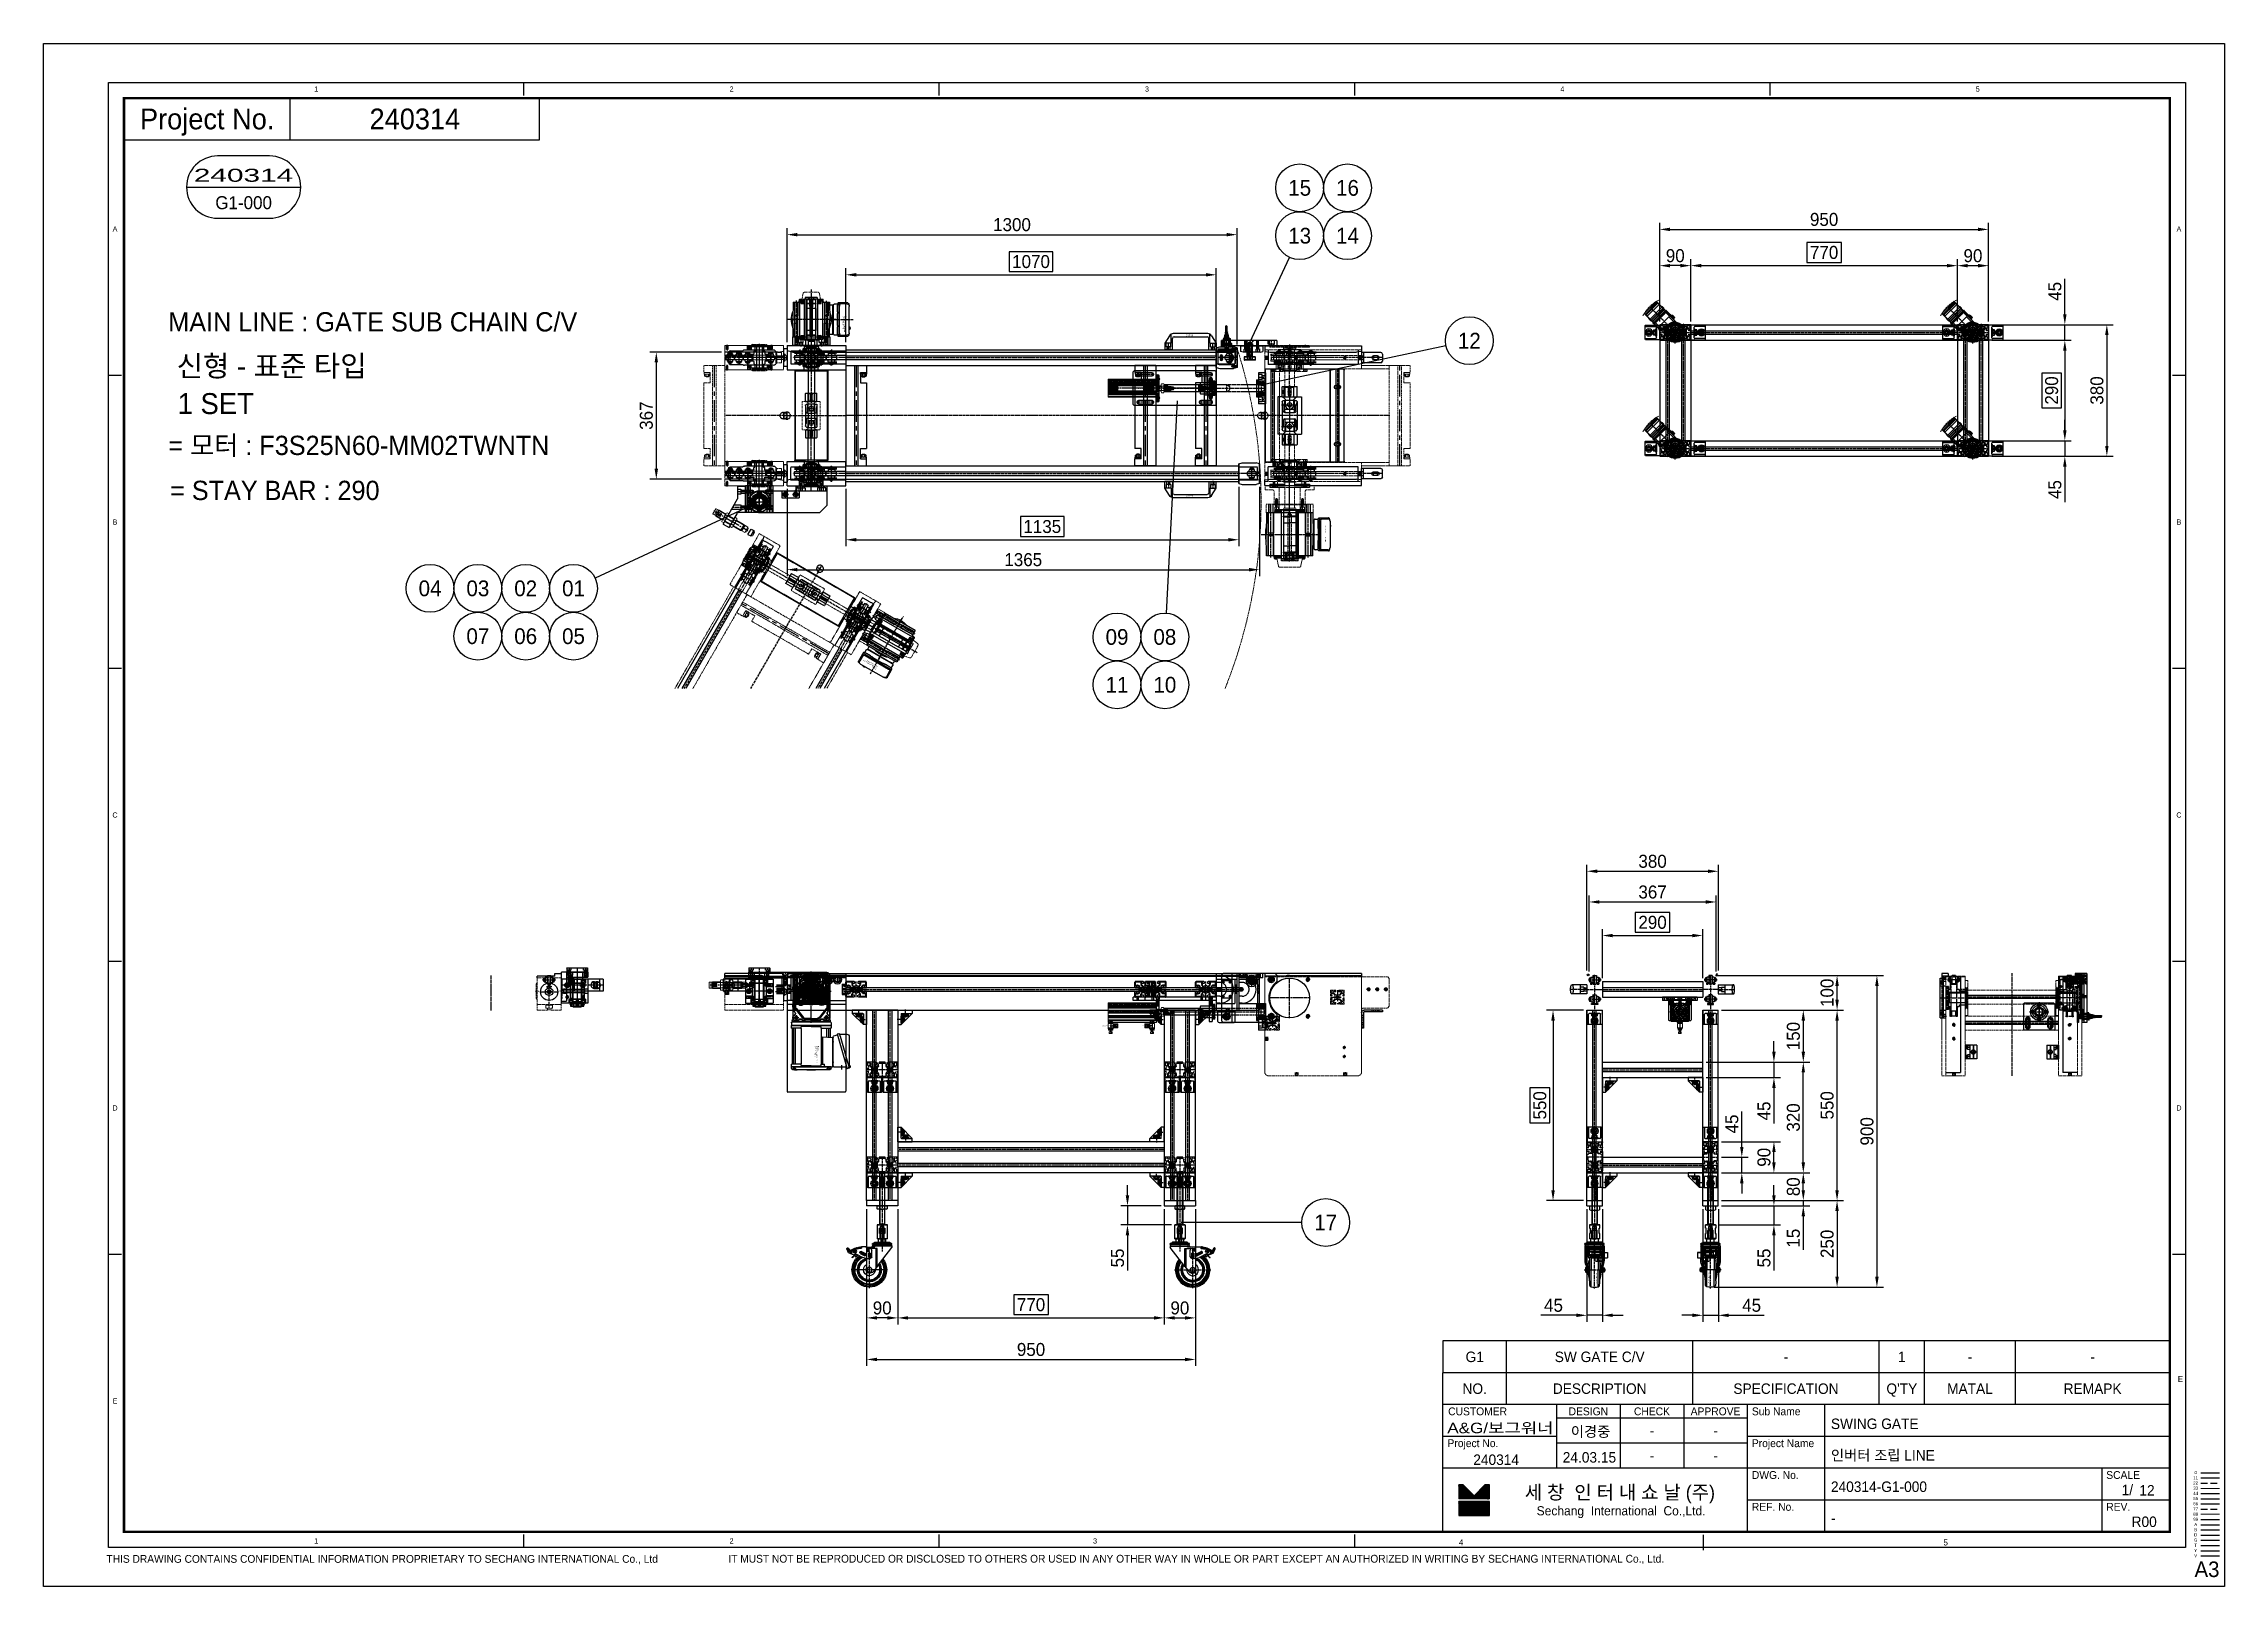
# Model space of a CAD drawing. Header units: inches. Extents: x 0 to 77285, y -118 to 40065.
# Drawn here: x 64790 to 71090, y 14172 to 18627 of the extents above; entities that cross this region are included whole.
import ezdxf
from ezdxf.enums import TextEntityAlignment as Align

# ---------------------------------------------------------------- set-up
doc = ezdxf.new("R2010")
doc.units = ezdxf.units.IN
doc.header["$LTSCALE"] = 5
doc.header["$MEASUREMENT"] = 0
for name, pattern in [('CENTER', [2, 1.25, -0.25, 0.25, -0.25]), ('CENTER2', [1.125, 0.75, -0.125, 0.125, -0.125]), ('CENTERX2', [4, 2.5, -0.5, 0.5, -0.5]), ('HIDDEN', [0.375, 0.25, -0.125]), ('PHANTOM', [2.5, 1.25, -0.25, 0.25, -0.25, 0.25, -0.25])]:
    doc.linetypes.add(name, pattern=pattern)
for name, color, linetype in [('11', 1, 'CENTER'), ('22', 2, 'HIDDEN'), ('44', 4, 'Continuous'), ('55', 5, 'Continuous'), ('66', 6, 'PHANTOM'), ('77', 40, 'HIDDEN'), ('99', 181, 'Continuous'), ('A', 8, 'Continuous'), ('B', 123, 'Continuous'), ('BOM-T', 4, 'Continuous'), ('D', 3, 'Continuous'), ('G', 231, 'Continuous'), ('T', 3, 'Continuous'), ('VV', 1, 'Continuous'), ('Y', 60, 'Continuous')]:
    doc.layers.add(name, color=color, linetype=linetype)
doc.layers.add('33', color=3, linetype='PHANTOM', lineweight=9)
doc.layers.add('88', color=35, linetype='Continuous', lineweight=5)
doc.styles.add('SCI', font='')
doc.styles.get("Standard").update_dxf_attribs({"font": 'arial.ttf'})
doc.styles.get('SCI').set_extended_font_data('Gulim')
doc.dimstyles.new('S', dxfattribs={"dimscale": 100, "dimtxt": 2.5, "dimasz": 2, "dimexe": 1.25, "dimexo": 0.625, "dimgap": -0.625, "dimtad": 1, "dimdec": 8, "dimtxsty": 'SCI', "dimcen": 2.5, "dimclrd": 1, "dimclre": 1, "dimclrt": 7, "dimadec": 8, "dimazin": 2, "dimtfac": 1, "dimtdec": 8, "dimtmove": 0, "dimatfit": 3, "dimfxl": 1, "dimarcsym": 0})
doc.dimstyles.new('SCH', dxfattribs={"dimtxt": 2.5, "dimasz": 2, "dimexe": 1.25, "dimexo": 0.625, "dimtad": 1, "dimdec": 8, "dimtxsty": 'SCI', "dimcen": 2.5, "dimclrd": 4, "dimclre": 4, "dimclrt": 7, "dimadec": 8, "dimazin": 2, "dimtfac": 1, "dimtdec": 8, "dimtmove": 0, "dimatfit": 3, "dimfxl": 1, "dimarcsym": 0})

msp = doc.modelspace()

# ---------------------------------------------------------------- texts
at = {"style": 'SCI'}
for s, height, p in [('240314', 60, (65862.22535195, 18409.86122668)), ('15', 45.432692308, (68418.34192253, 18210.89217222)), ('16', 45.432692308, (68556.5007161, 18210.89217222)), ('G1-000', 37.5, (65367.58349828, 18168.07049503)), ('13', 45.432692308, (68418.34192253, 18072.73337866)), ('14', 45.432692308, (68556.5007161, 18072.73337866)), ('12', 45.432692308, (68908.48065851, 17769.5469176)), ('04', 45.432692308, (65906.05917332, 17054.38498188)), ('03', 45.432692308, (66044.21796688, 17054.38498188)), ('02', 45.432692308, (66182.37676045, 17054.38498188)), ('01', 45.432692308, (66320.53555401, 17054.38498188)), ('07', 45.432692308, (66044.21796688, 16916.22618832)), ('06', 45.432692308, (66182.37676045, 16916.22618832)), ('05', 45.432692308, (66320.53555401, 16916.22618832)), ('09', 45.432692308, (67890.721191, 16914.08018728)), ('08', 45.432692308, (68028.87998456, 16914.08018728)), ('11', 45.432692308, (67890.721191, 16775.92139371)), ('10', 45.432692308, (68028.87998456, 16775.92139371)), ('17', 45.432692308, (68493.58183725, 15223.11354982)), ('G1', 30.288461538, (68924.10035195, 14835.17372668)), ('SW GATE C/V', 30.2884615385, (69285.03785195, 14835.17372668)), ('-', 30.28846154, (69823.16285195, 14835.17372668)), ('1', 30.28846154, (70157.85035195, 14835.17372668)), ('-', 30.28846154, (70354.72535195, 14835.17372668)), ('-', 30.28846154, (70709.10035195, 14835.17372668))]:
    msp.add_text(s, height=height, dxfattribs=at).set_placement(p, align=Align.MIDDLE_CENTER)
at = {"style": 'SCI', "width": 1.63101}
msp.add_text('240314', height=37.5, dxfattribs=at).set_placement((65223.57293717, 18228.49348096), (65510.9000335, 18228.49348096), align=Align.FIT)
at = {"style": 'SCI'}
for s, p in [('MAIN LINE : GATE SUB CHAIN C/V', (65149.91346054, 17851.80474966)), ('= 모터 : F3S25N60-MM02TWNTN', (65149.91346054, 17495.05358238)), ('= STAY BAR : 290', (65155.15369525, 17365.06866306))]:
    msp.add_text(s, height=55.6644883751, dxfattribs=at).set_placement(p, align=Align.TOP_LEFT)
at = {"color": 40, "style": 'SCI'}
for s, height, p in [('신형 - 표준 타입', 60.576923077, (65174.18154654, 17696.5079576)), ('1 SET', 60.576923077, (65176.8528407, 17587.85383574)), ('SWING GATE', 30.288461538, (69953.04418297, 14641.83238053)), ('인버터 조립 LINE', 30.2884615385, (69953.04418297, 14550.96699591)), ('240314-G1-000', 30.2884615385, (69953.04418297, 14460.1016113)), ('12', 30.288461538, (70844.16455927, 14449.75305361)), ('-', 30.28846154, (69953.04418297, 14369.23622668))]:
    msp.add_text(s, height=height, dxfattribs=at).set_placement(p, align=Align.MIDDLE_LEFT)
at = {"color": 40, "style": 'SCI', "width": 1.13984}
msp.add_text('A&G/보그워너', height=30.288461538, dxfattribs=at).set_placement((68844.79251434, 14614.61627956), (69151.69290537, 14614.61627956), align=Align.FIT)
at = {"color": 40, "style": 'SCI'}
for s, p in [('240314', (68985.91721083, 14538.09439976)), ('24.03.15', (69255.41361246, 14544.90930361)), ('R00', (70858.01862118, 14358.88766899))]:
    msp.add_text(s, height=30.288461538, dxfattribs=at).set_placement(p, align=Align.MIDDLE_CENTER)

# ---------------------------------------------------------------- blocks, each defined once
blk = doc.blocks.new('A$C60684f4e')
at = {"linetype": 'Continuous'}
h = blk.add_hatch(dxfattribs=at)
h.set_pattern_fill('ANSI31', color=5, scale=0.492673, style=0)
h.set_pattern_definition([(45, (-371.08822, -367.43104), (-0.043546589, 0.043546589), [])])
h.paths.add_polyline_path([(278.45, -280.17), (278.45, -277.46), (277.58, -277.46), (275.49, -279.55), (273.4, -277.46), (272.54, -277.46), (272.54, -280.17)])
h.paths.add_polyline_path([(272.54, -280.67), (272.54, -283.38), (278.45, -283.38), (278.45, -280.67)])
at = {"color": 2}
for p, q in [((92.5, -10), (92.5, -7.5)), ((172.5, -10), (172.5, -7.5)), ((252.5, -10), (252.5, -7.5)), ((332.5, -10), (332.5, -7.5)), ((15, -63.9), (12.5, -63.9)), ((412.5, -63.9), (410, -63.9)), ((15, -120.3), (12.5, -120.3)), ((412.5, -120.3), (410, -120.3)), ((15, -176.7), (12.5, -176.7)), ((412.5, -176.7), (410, -176.7)), ((15, -233.1), (12.5, -233.1)), ((412.5, -233.1), (410, -233.1)), ((92.5, -289.5), (92.5, -287)), ((172.5, -289.5), (172.5, -287)), ((252.5, -289.5), (252.5, -287)), ((319.67, -290), (319.67, -287.08))]:
    blk.add_line(p, q, dxfattribs=at)
at = {"color": 40}
for p, q in [((47.5, -18.5), (47.5, -10.5)), ((95.5, -18.5), (95.5, -10.5))]:
    blk.add_line(p, q, dxfattribs=at)
at = {"color": 7, "linetype": 'Continuous'}
blk.add_line((27.52, -27.62), (49.52, -27.62), dxfattribs=at)
for p, q in [((409.5, -249.75), (269.5, -249.75)), ((269.5, -249.75), (269.5, -255.88)), ((269.5, -286.5), (269.5, -255.88)), ((409.5, -255.88), (269.5, -255.88)), ((409.5, -262), (269.5, -262)), ((328.12, -262), (328.12, -286.5)), ((328.12, -264.63), (291.38, -264.63)), ((328.12, -269.44), (291.38, -269.44)), ((415.47, -275.13), (419.07, -275.13))]:
    blk.add_line(p, q)
at = {"color": 3}
for p, q in [((281.75, -255.88), (281.75, -249.75)), ((317.62, -255.88), (317.62, -249.75)), ((353.5, -255.88), (353.5, -249.75)), ((362.25, -255.88), (362.25, -249.75)), ((379.75, -255.88), (379.75, -249.75)), ((281.75, -262), (281.75, -255.88)), ((317.62, -262), (317.62, -255.88)), ((353.5, -262), (353.5, -255.88)), ((362.25, -262), (362.25, -255.88)), ((379.75, -262), (379.75, -255.88)), ((291.38, -262), (291.38, -274.25)), ((303.62, -262), (303.62, -274.25)), ((315.88, -262), (315.88, -274.25)), ((343, -262), (343, -286.5)), ((291.38, -268.13), (269.5, -268.13)), ((409.57, -268.13), (328.12, -268.13)), ((409.5, -274.25), (269.5, -274.25)), ((409.57, -280.38), (328.12, -280.38))]:
    blk.add_line(p, q, dxfattribs=at)
at = {"color": 5, "linetype": 'Continuous'}
for p, q in [((272.54, -277.46), (272.54, -280.17)), ((273.4, -277.46), (272.54, -277.46)), ((278.45, -280.17), (272.54, -280.17)), ((278.45, -280.67), (272.54, -280.67)), ((272.54, -280.67), (272.54, -283.38)), ((273.4, -277.46), (275.49, -279.55)), ((277.58, -277.46), (275.49, -279.55)), ((278.45, -277.46), (277.58, -277.46)), ((278.45, -280.17), (278.45, -277.46)), ((278.45, -283.38), (278.45, -280.67)), ((272.54, -283.38), (278.45, -283.38))]:
    blk.add_line(p, q, dxfattribs=at)
at = {"color": 2}
blk.add_lwpolyline([(12.5, -289.5), (12.5, -7.5), (412.5, -7.5), (412.5, -289.5)], close=True, dxfattribs=at)
at = {"color": 40, "const_width": 0.5}
blk.add_lwpolyline([(15.5, -286.5), (15.5, -10.5), (409.5, -10.5), (409.5, -286.5)], close=True, dxfattribs=at)
at = {"color": 40}
blk.add_lwpolyline([(15.5, -18.5), (95.5, -18.5)], dxfattribs=at)
blk.add_lwpolyline([(33.52, -21.62, 1), (33.52, -33.62), (43.52, -33.62, 1), (43.52, -21.62)], format="xyb", close=True)
at = {"layer": '11'}
blk.add_line((415.47, -276.13), (419.07, -276.13), dxfattribs=at)
at = {"layer": '22'}
blk.add_line((415.47, -277.13), (419.07, -277.13), dxfattribs=at)
at = {"layer": '33'}
blk.add_line((415.47, -278.13), (419.07, -278.13), dxfattribs=at)
at = {"layer": '44'}
blk.add_line((415.47, -279.13), (419.07, -279.13), dxfattribs=at)
at = {"layer": '55'}
blk.add_line((415.47, -280.13), (419.07, -280.13), dxfattribs=at)
at = {"layer": '66'}
blk.add_line((415.47, -281.13), (419.07, -281.13), dxfattribs=at)
at = {"layer": '77'}
blk.add_line((415.47, -282.13), (419.07, -282.13), dxfattribs=at)
at = {"layer": '88'}
blk.add_line((415.47, -283.13), (419.07, -283.13), dxfattribs=at)
at = {"layer": '99'}
blk.add_line((415.47, -284.13), (419.07, -284.13), dxfattribs=at)
at = {"layer": 'A'}
blk.add_line((415.47, -285.13), (419.07, -285.13), dxfattribs=at)
at = {"layer": 'B'}
blk.add_line((415.47, -286.13), (419.07, -286.13), dxfattribs=at)
at = {"layer": 'D'}
blk.add_line((415.47, -287.13), (419.07, -287.13), dxfattribs=at)
at = {"layer": 'Defpoints', "color": 1}
blk.add_lwpolyline([(0, -297), (0, 0), (420, 0), (420, -297)], close=True, dxfattribs=at)
at = {"layer": 'G'}
blk.add_line((415.47, -288.13), (419.07, -288.13), dxfattribs=at)
at = {"layer": 'T'}
for p, q in [((396.38, -274.25), (396.38, -286.5)), ((415.47, -289.13), (419.07, -289.13))]:
    blk.add_line(p, q, dxfattribs=at)
at = {"layer": 'VV'}
blk.add_line((415.47, -291.13), (419.07, -291.13), dxfattribs=at)
at = {"layer": 'Y'}
blk.add_line((415.47, -290.13), (419.07, -290.13), dxfattribs=at)
at = {"color": 2, "style": 'SCI'}
for s, height, p in [('1', 1, (52.5, -8.75)), ('2', 1, (132.5, -8.75)), ('3', 1, (212.5, -8.75)), ('4', 1, (292.5, -8.75)), ('5', 1, (372.5, -8.75)), ('A', 1, (13.75, -35.7)), ('A', 1, (411.25, -35.7)), ('B', 1, (13.75, -92.1)), ('B', 1, (411.25, -92.1)), ('C', 1, (13.75, -148.5)), ('C', 1, (411.25, -148.5)), ('D', 1, (13.75, -204.9)), ('D', 1, (411.25, -204.9)), ('E', 1.17, (411.54, -257.1)), ('E', 1, (13.75, -261.3)), ('1', 1, (52.5, -288.25)), ('2', 1, (132.5, -288.25)), ('3', 1, (202.5, -288.25)), ('4', 1.17, (273, -288.54)), ('5', 1.17, (366.33, -288.54))]:
    blk.add_text(s, height=height, dxfattribs=at).set_placement(p, align=Align.MIDDLE_CENTER)
at = {"style": 'SCI'}
for s, height, p in [('Project No.', 4, (31.5, -14.5)), ('NO.', 2.019, (275.62, -258.94)), ('DESCRIPTION', 2.0192, (299.69, -258.94)), ('SPECIFICATION', 2.0192, (335.56, -258.94)), ("Q'TY", 2.019, (357.88, -258.94)), ('MATAL', 2.019, (371, -258.94)), ('REMAPK', 2.019, (394.62, -258.94)), ('DESIGN', 1.514, (297.5, -263.31)), ('CHECK', 1.514, (309.75, -263.31)), ('APPROVE', 1.514, (322, -263.31)), ('이경중', 2.019, (297.93, -267.2)), ('-', 2.02, (309.75, -267.03)), ('-', 2.02, (322, -267.03)), ('0', 0.6, (414.47, -275.09)), ('세 창  인 터 내 쇼 날 (주)', 2.6509, (303.58, -278.9)), ('Sechang  International  Co.,Ltd.', 1.7673, (303.81, -282.45))]:
    blk.add_text(s, height=height, dxfattribs=at).set_placement(p, align=Align.MIDDLE_CENTER)
for s, height, p in [('CUSTOMER', 1.514, (270.51, -263.31)), ('Sub Name', 1.514, (329, -263.31)), ('Project No.', 1.5144, (270.38, -269.44)), ('Project Name', 1.5144, (329, -269.44)), ('DWG. No.', 1.514, (329, -275.56)), ('SCALE', 1.514, (397.25, -275.56)), ('REF. No.', 1.514, (329, -281.69)), ('REV.', 1.514, (397.25, -281.69))]:
    blk.add_text(s, height=height, dxfattribs=at).set_placement(p, align=Align.MIDDLE_LEFT)
at = {"color": 40, "style": 'SCI'}
for s, height, p in [('-', 2.02, (309.75, -271.84)), ('-', 2.02, (322, -271.84)), ('1/', 2.019, (401.31, -278.44))]:
    blk.add_text(s, height=height, dxfattribs=at).set_placement(p, align=Align.MIDDLE_CENTER)
at = {"color": 3, "linetype": 'Continuous', "style": 'SCI'}
for s, p in [('THIS DRAWING CONTAINS CONFIDENTIAL INFORMATION PROPRIETARY TO SECHANG INTERNATIONAL Co., Ltd  ', (12.11, -292.46)), ('IT MUST NOT BE REPRODUCED OR DISCLOSED TO OTHERS OR USED IN ANY OTHER WAY IN WHOLE OR PART EXCEPT AN AUTHORIZED IN WRITING BY SECHANG INTERNATIONAL Co., Ltd.', (131.88, -292.43))]:
    blk.add_text(s, height=1.5, dxfattribs=at).set_placement(p)
at = {"color": 2, "style": 'SCI'}
blk.add_text('A3', height=3, dxfattribs=at).set_placement((419.05, -296.11), align=Align.BOTTOM_RIGHT)
at = {"layer": '11', "style": 'SCI'}
blk.add_text('11', height=0.6, dxfattribs=at).set_placement((414.47, -276.09), align=Align.MIDDLE_CENTER)
at = {"layer": '22', "style": 'SCI'}
blk.add_text('22', height=0.6, dxfattribs=at).set_placement((414.47, -277.09), align=Align.MIDDLE_CENTER)
at = {"layer": '33', "style": 'SCI'}
blk.add_text('33', height=0.6, dxfattribs=at).set_placement((414.47, -278.09), align=Align.MIDDLE_CENTER)
at = {"layer": '44', "style": 'SCI'}
blk.add_text('44', height=0.6, dxfattribs=at).set_placement((414.47, -279.09), align=Align.MIDDLE_CENTER)
at = {"layer": '55', "style": 'SCI'}
blk.add_text('55', height=0.6, dxfattribs=at).set_placement((414.47, -280.09), align=Align.MIDDLE_CENTER)
at = {"layer": '66', "style": 'SCI'}
blk.add_text('66', height=0.6, dxfattribs=at).set_placement((414.47, -281.09), align=Align.MIDDLE_CENTER)
at = {"layer": '77', "style": 'SCI'}
blk.add_text('77', height=0.6, dxfattribs=at).set_placement((414.47, -282.09), align=Align.MIDDLE_CENTER)
at = {"layer": '88', "style": 'SCI'}
blk.add_text('88', height=0.6, dxfattribs=at).set_placement((414.47, -283.09), align=Align.MIDDLE_CENTER)
at = {"layer": '99', "style": 'SCI'}
blk.add_text('99', height=0.6, dxfattribs=at).set_placement((414.47, -284.09), align=Align.MIDDLE_CENTER)
at = {"layer": 'A', "style": 'SCI'}
blk.add_text('A', height=0.6, dxfattribs=at).set_placement((414.47, -285.09), align=Align.MIDDLE_CENTER)
at = {"layer": 'B', "style": 'SCI'}
blk.add_text('B', height=0.6, dxfattribs=at).set_placement((414.47, -286.09), align=Align.MIDDLE_CENTER)
at = {"layer": 'D', "style": 'SCI'}
blk.add_text('D', height=0.6, dxfattribs=at).set_placement((414.47, -287.09), align=Align.MIDDLE_CENTER)
at = {"layer": 'G', "style": 'SCI'}
blk.add_text('G', height=0.6, dxfattribs=at).set_placement((414.47, -288.09), align=Align.MIDDLE_CENTER)
at = {"layer": 'T', "style": 'SCI'}
blk.add_text('T', height=0.6, dxfattribs=at).set_placement((414.47, -289.09), align=Align.MIDDLE_CENTER)
at = {"layer": 'VV', "style": 'SCI'}
blk.add_text('V', height=0.6, dxfattribs=at).set_placement((414.47, -291.09), align=Align.MIDDLE_CENTER)
at = {"layer": 'Y', "style": 'SCI'}
blk.add_text('Y', height=0.6, dxfattribs=at).set_placement((414.47, -290.09), align=Align.MIDDLE_CENTER)
blk = doc.blocks.new('A$C024ea68c')
for p, q in [((-12.3, 4.65), (-12.3, -4.65)), ((-11.8, 5.15), (11.8, 5.15)), ((-7.94, 10.35), (-7.94, 5.15)), ((-7.44, 10.85), (7.44, 10.85)), ((-6, 14.35), (6, 14.35)), ((-6, 14.35), (-6, 10.85)), ((-6, 12.85), (6, 12.85)), ((-4.5, 15.35), (4.5, 15.35)), ((-4.5, 15.35), (-4.5, 14.35)), ((-1.985, 17), (1.985, 17)), ((-1.985, 17), (-1.985, 15.35)), ((1.985, 17), (1.985, 15.35)), ((4.5, 15.35), (4.5, 14.35)), ((6, 14.35), (6, 10.85)), ((7.94, 10.35), (7.94, 5.15)), ((12.3, 4.65), (12.3, -4.65)), ((-11.8, -5.15), (11.8, -5.15)), ((-7.94, -5.15), (-7.94, -10.35)), ((-7.44, -10.85), (7.44, -10.85)), ((-6, -10.85), (-6, -14.35)), ((-6, -12.85), (6, -12.85)), ((-6, -14.35), (6, -14.35)), ((-4.5, -15.35), (-4.5, -14.35)), ((-4.5, -15.35), (4.5, -15.35)), ((-1.985, -17), (-1.985, -15.35)), ((-1.985, -17), (1.985, -17)), ((1.985, -17), (1.985, -15.35)), ((4.5, -15.35), (4.5, -14.35)), ((6, -10.85), (6, -14.35)), ((7.94, -5.15), (7.94, -10.35))]:
    blk.add_line(p, q)
for centre, start, end in [((-11.8, 4.65), 90, 180), ((-7.44, 10.35), 90, 180), ((7.44, 10.35), 0, 90), ((11.8, 4.65), 0, 90), ((-11.8, -4.65), 180, 270), ((-7.44, -10.35), 180, 270), ((7.44, -10.35), 270, 0), ((11.8, -4.65), 270, 0)]:
    blk.add_arc(centre, 0.5, start, end)
at = {"layer": '11'}
for p, q in [((-13.3, 0), (13.3, 0)), ((0, 17.35), (0, -17.35))]:
    blk.add_line(p, q, dxfattribs=at)
blk = doc.blocks.new('A$C2389a0cc')
for p, q in [((0, 60), (20, 60)), ((0, 0), (0, 60)), ((0, 0), (290, 0)), ((20, 42), (20, 60)), ((20, 42), (20, 60)), ((20, 42.5), (20, 59.5)), ((20, 59.5), (25, 59.5)), ((20, 59.5), (25, 59.5)), ((25, 42.5), (20, 42.5)), ((25, 42.5), (20, 42.5)), ((20, 42), (50, 42)), ((25, 59.5), (25, 42.5)), ((25, 59.5), (25, 42.5)), ((25, 56.6), (25, 45.4)), ((25, 56.6), (25, 45.4)), ((25.6, 58.5), (30.9, 58.5)), ((25.6, 58.5), (30.9, 58.5)), ((25.6, 54.8), (30.9, 54.8)), ((25.6, 54.8), (30.9, 54.8)), ((25.6, 47.2), (30.9, 47.2)), ((25.6, 47.2), (30.9, 47.2)), ((30.9, 43.5), (25.6, 43.5)), ((30.9, 43.5), (25.6, 43.5)), ((31.5, 56.6), (31.5, 45.4)), ((31.5, 56.6), (31.5, 45.4)), ((32.7, 55), (31.5, 55)), ((32.7, 55), (31.5, 55)), ((31.5, 54.3), (33.4, 54.3)), ((31.5, 54.3), (33.4, 54.3)), ((31.5, 47.7), (33.4, 47.7)), ((31.5, 47.7), (33.4, 47.7)), ((31.5, 47), (32.7, 47)), ((31.5, 47), (32.7, 47)), ((32.7, 47), (32.7, 55)), ((33.4, 54.3), (32.7, 55)), ((32.7, 47), (32.7, 55)), ((33.4, 54.3), (32.7, 55)), ((32.7, 47), (33.4, 47.7)), ((32.7, 47), (33.4, 47.7)), ((33.4, 47.7), (33.4, 54.3)), ((33.4, 47.7), (33.4, 54.3)), ((50, 42), (50, 60)), ((50, 60), (240, 60)), ((240, 42), (240, 60)), ((270, 42), (240, 42)), ((256.6, 54.3), (257.3, 55)), ((256.6, 54.3), (257.3, 55)), ((256.6, 47.7), (256.6, 54.3)), ((258.5, 54.3), (256.6, 54.3)), ((256.6, 47.7), (256.6, 54.3)), ((258.5, 54.3), (256.6, 54.3)), ((257.3, 47), (256.6, 47.7)), ((258.5, 47.7), (256.6, 47.7)), ((257.3, 47), (256.6, 47.7)), ((258.5, 47.7), (256.6, 47.7)), ((257.3, 47), (257.3, 55)), ((257.3, 55), (258.5, 55)), ((257.3, 47), (257.3, 55)), ((257.3, 55), (258.5, 55)), ((258.5, 47), (257.3, 47)), ((258.5, 47), (257.3, 47)), ((258.5, 56.6), (258.5, 45.4)), ((258.5, 56.6), (258.5, 45.4)), ((264.4, 58.5), (259.1, 58.5)), ((264.4, 58.5), (259.1, 58.5)), ((264.4, 54.8), (259.1, 54.8)), ((264.4, 54.8), (259.1, 54.8)), ((264.4, 47.2), (259.1, 47.2)), ((264.4, 47.2), (259.1, 47.2)), ((259.1, 43.5), (264.4, 43.5)), ((259.1, 43.5), (264.4, 43.5)), ((265, 59.5), (265, 42.5)), ((270, 59.5), (265, 59.5)), ((265, 59.5), (265, 42.5)), ((270, 59.5), (265, 59.5)), ((265, 56.6), (265, 45.4)), ((265, 56.6), (265, 45.4)), ((265, 42.5), (270, 42.5)), ((265, 42.5), (270, 42.5)), ((290, 60), (270, 60)), ((270, 42), (270, 60)), ((270, 42), (270, 60)), ((270, 42.5), (270, 59.5)), ((290, 0), (290, 60))]:
    blk.add_line(p, q)
at = {"color": 252}
for p, q in [((0, 35), (290, 35)), ((0, 25), (290, 25))]:
    blk.add_line(p, q, dxfattribs=at)
for centre, radius, start, end in [((28.3, 56.6), 3.32, 145.61575, 214.38425), ((28.3, 56.6), 3.32, 145.61575, 214.38425), ((37.4, 51), 12.4, 162.41205, 197.58795), ((37.4, 51), 12.4, 162.41205, 197.58795), ((28.3, 45.4), 3.32, 145.61575, 214.38425), ((28.3, 45.4), 3.32, 145.61575, 214.38425), ((28.2, 56.6), 3.32, 325.61575, 34.38425), ((28.2, 56.6), 3.32, 325.61575, 34.38425), ((19.1, 51), 12.4, 342.41205, 17.58795), ((19.1, 51), 12.4, 342.41205, 17.58795), ((28.2, 45.4), 3.32, 325.61575, 34.38425), ((28.2, 45.4), 3.32, 325.61575, 34.38425), ((261.8, 56.6), 3.32, 145.61575, 214.38425), ((261.8, 56.6), 3.32, 145.61575, 214.38425), ((270.9, 51), 12.4, 162.41205, 197.58795), ((270.9, 51), 12.4, 162.41205, 197.58795), ((261.8, 45.4), 3.32, 145.61575, 214.38425), ((261.8, 45.4), 3.32, 145.61575, 214.38425), ((261.7, 56.6), 3.32, 325.61575, 34.38425), ((261.7, 56.6), 3.32, 325.61575, 34.38425), ((252.6, 51), 12.4, 342.41205, 17.58795), ((252.6, 51), 12.4, 342.41205, 17.58795), ((261.7, 45.4), 3.32, 325.61575, 34.38425), ((261.7, 45.4), 3.32, 325.61575, 34.38425)]:
    blk.add_arc(centre, radius, start, end)
at = {"layer": '11', "linetype": 'CENTERX2', "ltscale": 5}
blk.add_line((0, 30), (290, 30), dxfattribs=at)
blk = doc.blocks.new('A$C8800e7f5')
for p, q in [((0, -23.2), (0, 23.2)), ((0, 20.8), (2.6, 20.8)), ((0, 17.8), (2.6, 17.8)), ((0.3, 23.5), (8.7, 23.5)), ((0.3, 15), (8.7, 15)), ((1.3, 17.8), (1.3, 20.8)), ((9, 20.8), (6.4, 20.8)), ((9, 17.8), (6.4, 17.8)), ((7.7, 17.8), (7.7, 20.8)), ((9, 23.2), (9, -23.2)), ((0, -17.8), (2.6, -17.8)), ((0, -20.8), (2.6, -20.8)), ((8.7, -15), (0.3, -15)), ((8.7, -23.5), (0.3, -23.5)), ((1.3, -20.8), (1.3, -17.8)), ((9, -17.8), (6.4, -17.8)), ((9, -20.8), (6.4, -20.8)), ((7.7, -20.8), (7.7, -17.8))]:
    blk.add_line(p, q)
for centre in [(4.5, 19.2), (4.5, -19.2)]:
    blk.add_circle(centre, 2.4)
for centre, start, end in [((0.3, 23.2), 90, 180), ((0.3, 15.3), 180, 270), ((8.7, 23.2), 0, 90), ((8.7, 15.3), 270, 0), ((0.3, -15.3), 90, 180), ((0.3, -23.2), 180, 270), ((8.7, -15.3), 0, 90), ((8.7, -23.2), 270, 360)]:
    blk.add_arc(centre, 0.3, start, end)
at = {"layer": '11'}
blk.add_line((-1, 0), (10, 0), dxfattribs=at)
at = {"layer": '44'}
blk.add_text('6906ZZ', height=0.6, dxfattribs=at).set_placement((4.5, 19))
blk = doc.blocks.new('A$Ce9aabcbc')
for p, q in [((-28.7, 15), (-29.2, 14.5)), ((-29.2, 14.5), (-29.2, 0)), ((28.8, 9), (-29.2, 9)), ((-29.2, 0), (-29.2, -14.5)), ((-17.7, 15), (-28.7, 15)), ((-17.7, 14.5), (-17.7, 15)), ((-17.7, 14.5), (-17.2, 14.5)), ((-17.2, 14.5), (-17.2, 18.5)), ((-16.7, 19), (-10.4, 19)), ((-10.4, 29), (-10.4, 19)), ((-10.4, 25.2), (-6.2, 25.2)), ((-7, 34.6), (-9.6, 34.6)), ((-6.2, 19), (-6.2, 29)), ((5.8, 19), (-6.2, 19)), ((5.8, 19), (5.8, 29)), ((10, 25.2), (5.8, 25.2)), ((9.2, 34.6), (6.6, 34.6)), ((10, 29), (10, 19)), ((16.3, 19), (10, 19)), ((16.8, 14.5), (16.8, 18.5)), ((17.3, 14.5), (16.8, 14.5)), ((17.3, 14.5), (17.3, 15)), ((17.3, 15), (28.3, 15)), ((28.3, 15), (28.8, 14.5)), ((28.8, 14.5), (28.8, 0)), ((28.8, 0), (28.8, -14.5)), ((28.8, -9), (-29.2, -9)), ((-28.7, -15), (-29.2, -14.5)), ((-28.7, -15), (-17.7, -15)), ((-17.7, -15), (-17.7, -14.5)), ((-17.7, -14.5), (-17.2, -14.5)), ((-17.2, -14.5), (-17.2, -18.5)), ((-16.7, -19), (-10.4, -19)), ((-10.4, -29), (-10.4, -19)), ((-10.4, -25.2), (-6.2, -25.2)), ((-7, -34.6), (-9.6, -34.6)), ((-6.2, -19), (-6.2, -29)), ((5.8, -19), (-6.2, -19)), ((5.8, -19), (5.8, -29)), ((5.8, -25.2), (10, -25.2)), ((9.2, -34.6), (6.6, -34.6)), ((10, -29), (10, -19)), ((16.3, -19), (10, -19)), ((16.8, -14.5), (16.8, -18.5)), ((17.3, -14.5), (16.8, -14.5)), ((17.3, -15), (17.3, -14.5)), ((28.3, -15), (17.3, -15)), ((28.3, -15), (28.8, -14.5))]:
    blk.add_line(p, q)
at = {"linetype": 'Continuous'}
blk.add_line((-13.4, -33.2), (13, -33.2), dxfattribs=at)
for centre, radius, start, end in [((-16.7, 18.5), 0.5, 90, 180), ((9.6, 29), 20, 163.78455, 180), ((-26.2, 29), 20, 0, 16.21545), ((25.8, 29), 20, 163.78455, 180), ((-10, 29), 20, 0, 16.21545), ((16.3, 18.5), 0.5, 0, 90), ((-16.7, -18.5), 0.5, 180, 270), ((9.6, -29), 20, 180, 196.21545), ((-26.2, -29), 20, 343.78455, 0), ((25.8, -29), 20, 180, 196.21545), ((-10, -29), 20, 343.78455, 0), ((16.3, -18.5), 0.5, 270, 0)]:
    blk.add_arc(centre, radius, start, end)
at = {"layer": '11', "linetype": 'Continuous'}
for p, q in [((32.8, 0), (-33.2, 0)), ((-13.4, 33.2), (13, 33.2)), ((-0.2, -33.2), (-0.2, 33.2)), ((-13.4, -33.2), (13, -33.2))]:
    blk.add_line(p, q, dxfattribs=at)
blk = doc.blocks.new('FINALrf2040vrp-sc')
for p, q in [((0, 0), (18.7, 0)), ((6.7, 1.5), (44.1, 1.5)), ((6.7, 1.5), (6.7, 0)), ((8.2, 2.5), (8.2, 1.5)), ((8.2, 2.5), (17.2, 2.5)), ((10.715, 4.15), (14.685, 4.15)), ((10.715, 4.15), (10.715, 2.5)), ((14.685, 4.15), (14.685, 2.5)), ((17.2, 2.5), (17.2, 1.5)), ((18.7, 0), (32.1, 0)), ((18.7, 0), (18.7, -2)), ((32.1, 0), (32.1, -2)), ((50.8, 0), (32.1, 0)), ((33.6, 2.5), (42.6, 2.5)), ((33.6, 2.5), (33.6, 1.5)), ((36.115, 4.15), (36.115, 2.5)), ((36.115, 4.15), (40.085, 4.15)), ((40.085, 4.15), (40.085, 2.5)), ((42.6, 2.5), (42.6, 1.5)), ((44.1, 0), (44.1, 1.5)), ((0, -2), (20.14, -2)), ((0, -23.7), (20.14, -23.7)), ((0, -25.7), (18.7, -25.7)), ((0.4, -8.2), (0.4, -17.5)), ((0.9, -7.7), (24.5, -7.7)), ((0.9, -18), (24.5, -18)), ((4.76, -2.5), (4.76, -6.35)), ((4.76, -6.35), (4.76, -7.7)), ((4.76, -18), (4.76, -19.35)), ((4.76, -23.2), (4.76, -19.35)), ((6.7, -27.2), (6.7, -25.7)), ((6.7, -27.2), (44.1, -27.2)), ((8.2, -28.2), (8.2, -27.2)), ((8.2, -28.2), (17.2, -28.2)), ((10.715, -29.85), (10.715, -28.2)), ((10.715, -29.85), (14.685, -29.85)), ((14.685, -29.85), (14.685, -28.2)), ((17.2, -28.2), (17.2, -27.2)), ((18.7, -25.7), (18.7, -23.7)), ((18.7, -25.7), (32.1, -25.7)), ((20.64, -2.5), (20.64, -6.35)), ((20.64, -6.35), (20.64, -7.7)), ((20.64, -18), (20.64, -19.35)), ((20.64, -23.2), (20.64, -19.35)), ((25, -8.2), (25, -17.5)), ((25.8, -8.2), (25.8, -17.5)), ((26.3, -7.7), (49.9, -7.7)), ((26.3, -18), (49.9, -18)), ((30.16, -2.5), (30.16, -6.35)), ((30.16, -6.35), (30.16, -7.7)), ((30.16, -18), (30.16, -19.35)), ((30.16, -23.2), (30.16, -19.35)), ((50.8, -2), (30.66, -2)), ((30.66, -2), (45.54, -2)), ((30.66, -23.7), (45.54, -23.7)), ((50.8, -23.7), (30.66, -23.7)), ((32.1, -25.7), (32.1, -23.7)), ((50.8, -25.7), (32.1, -25.7)), ((33.6, -28.2), (33.6, -27.2)), ((33.6, -28.2), (42.6, -28.2)), ((36.115, -29.85), (36.115, -28.2)), ((36.115, -29.85), (40.085, -29.85)), ((40.085, -29.85), (40.085, -28.2)), ((42.6, -28.2), (42.6, -27.2)), ((44.1, -25.7), (44.1, -27.2)), ((46.04, -2.5), (46.04, -6.35)), ((46.04, -6.35), (46.04, -7.7)), ((46.04, -18), (46.04, -19.35)), ((46.04, -23.2), (46.04, -19.35)), ((50.4, -8.2), (50.4, -17.5))]:
    blk.add_line(p, q)
for centre, start, end in [((0.9, -8.2), 90, 180), ((0.9, -17.5), 180, 270), ((5.26, -2.5), 90, 180), ((5.26, -23.2), 180, 270), ((20.14, -2.5), 0, 90), ((20.14, -23.2), 270, 0), ((24.5, -8.2), 0, 90), ((24.5, -17.5), 270, 0), ((26.3, -8.2), 90, 180), ((26.3, -17.5), 180, 270), ((30.66, -2.5), 90, 180), ((30.66, -23.2), 180, 270), ((45.54, -2.5), 0, 90), ((45.54, -23.2), 270, 0), ((49.9, -8.2), 0, 90), ((49.9, -17.5), 270, 0)]:
    blk.add_arc(centre, 0.5, start, end)
at = {"layer": '11'}
for p, q in [((12.7, 7.15), (12.7, -32.85)), ((38.1, 7.15), (38.1, -32.85))]:
    blk.add_line(p, q, dxfattribs=at)
blk = doc.blocks.new('A$C006C2B59')
at = {"layer": '11'}
blk.add_line((-60.2, 0), (67.4, 0), dxfattribs=at)
at = {"rotation": 179.9999999999999}
for p in [(12.7, -12.8), (63.5, -12.8)]:
    blk.add_blockref('FINALrf2040vrp-sc', p, dxfattribs=at)
blk = doc.blocks.new('A$C28df00ae')
for p, q in [((-35, 170), (35, 170)), ((-35, 170), (-35, 0)), ((35, 170), (35, 0)), ((300, 170), (300, 0)), ((370, 170), (300, 170)), ((370, 170), (370, 0)), ((-6.5, 120), (6.5, 120)), ((-6.5, 0), (-6.5, 120)), ((6.5, 0), (6.5, 120)), ((341.5, 120), (328.5, 120)), ((328.5, 0), (328.5, 120)), ((341.5, 0), (341.5, 120)), ((371.1, 123), (370, 123)), ((371.1, 77), (370, 77)), ((372, 119.5), (371.1, 123)), ((371.1, 123), (371.1, 77)), ((372, 80.5), (371.1, 77)), ((372, 119.5), (372, 80.5)), ((-35, 0), (35, 0)), ((370, 0), (300, 0))]:
    blk.add_line(p, q)
at = {"layer": '11'}
for p, q in [((177.5, 170), (157.5, 170)), ((167.5, 170), (167.5, 180)), ((167.5, 170), (167.5, 0)), ((371, 130), (353, 130)), ((-36, 100), (36, 100)), ((371, 100), (299, 100)), ((371, 70), (353, 70)), ((366.5, 100), (373, 100))]:
    blk.add_line(p, q, dxfattribs=at)
blk.add_circle((167.5, 170), 10, dxfattribs=at)
at = {"layer": '22'}
for p, q in [((-19, 159), (19, 159)), ((-19, 0), (-19, 159)), ((19, 0), (19, 159)), ((354, 159), (316, 159)), ((316, 0), (316, 159)), ((354, 0), (354, 159)), ((370, 133.3), (354, 133.3)), ((370, 126.7), (354, 126.7)), ((-35, 120), (-26, 120)), ((-35, 80), (-26, 80)), ((-26, 123.5), (-26, 76.5)), ((-26, 123.5), (-19, 123.5)), ((-26, 76.5), (-19, 76.5)), ((26, 123.5), (19, 123.5)), ((26, 76.5), (19, 76.5)), ((26, 123.5), (26, 76.5)), ((35, 120), (26, 120)), ((35, 80), (26, 80)), ((300, 120), (309, 120)), ((300, 80), (309, 80)), ((309, 123.5), (309, 76.5)), ((309, 123.5), (316, 123.5)), ((309, 76.5), (316, 76.5)), ((361, 123.5), (354, 123.5)), ((361, 76.5), (354, 76.5)), ((370, 73.3), (354, 73.3)), ((370, 66.7), (354, 66.7)), ((361, 123.5), (361, 76.5)), ((370, 120), (361, 120)), ((370, 80), (361, 80)), ((367.5, 119.5), (368, 120)), ((367.5, 80.5), (367.5, 119.5)), ((367.5, 114.5), (370.5, 114.5)), ((367.5, 85.5), (370.5, 85.5)), ((367.5, 80.5), (368, 80)), ((368, 120), (370, 120)), ((368, 80), (370, 80)), ((370.5, 85.5), (370.5, 114.5))]:
    blk.add_line(p, q, dxfattribs=at)
at = {"layer": 'G'}
for p, q in [((-16, 154), (-19.2, 170)), ((-16, 154), (-16, 0)), ((351, 154), (354.2, 170)), ((351, 154), (351, 0))]:
    blk.add_line(p, q, dxfattribs=at)
at = {"layer": 'T'}
for p, q in [((370, 134), (354, 134)), ((370, 126), (354, 126)), ((370, 74), (354, 74)), ((370, 66), (354, 66))]:
    blk.add_line(p, q, dxfattribs=at)
at = {"layer": '22', "xscale": -1, "rotation": 180}
blk.add_blockref('A$Ce9aabcbc', (0.2, 100), dxfattribs=at)
at = {"layer": '22', "rotation": 180}
blk.add_blockref('A$Ce9aabcbc', (334.8, 100), dxfattribs=at)
at = {"layer": '44', "xscale": -1, "rotation": 180}
for p in [(-26, 100), (309, 100)]:
    blk.add_blockref('A$C8800e7f5', p, dxfattribs=at)
at = {"layer": '44', "rotation": 180}
for p in [(26, 100), (361, 100)]:
    blk.add_blockref('A$C8800e7f5', p, dxfattribs=at)
at = {"layer": 'B'}
for p, xscale, yscale, zscale, rotation in [((0, 72.2), -1.2, 1.2, 1.200000000000001, 270), ((335, 72.2), 1.200000000000002, 1.200000000000002, 1.200000000000002, 90)]:
    blk.add_blockref('A$C006C2B59', p, dxfattribs=dict(at, xscale=xscale, yscale=yscale, zscale=zscale, rotation=rotation))
blk = doc.blocks.new('A$Cb4a06094')
for p, q in [((-5, 17), (-4.5, 17.5)), ((-5, 17), (-5, -17)), ((-4.5, 17.5), (0, 17.5)), ((-4.5, 17.5), (-4.5, -17.5)), ((0, 17.5), (0, -17.5)), ((-5, -17), (-4.5, -17.5)), ((-4.5, -17.5), (0, -17.5))]:
    blk.add_line(p, q)
at = {"layer": '11'}
blk.add_line((-6, 0), (1, 0), dxfattribs=at)
at = {"layer": '22'}
for p, q in [((-0.6, 4.5), (-5, 8.9)), ((-0.6, -4.5), (-0.6, 4.5)), ((-0.6, 4.5), (0, 4.5)), ((-5, -8.9), (-0.6, -4.5)), ((-0.6, -4.5), (0, -4.5))]:
    blk.add_line(p, q, dxfattribs=at)
blk = doc.blocks.new('A$C4dd189f2')
for p, q in [((0.9, 16.5), (0, 15.6)), ((0, -15.6), (0, 15.6)), ((23.5, 16.5), (0.9, 16.5)), ((23.5, -16.5), (23.5, 16.5)), ((40.5, 9), (28.7, 9)), ((31.4, 10), (30.5, 9.1)), ((30.5, -9.1), (30.5, 9.1)), ((31.4, 16.5), (97.6, 16.5)), ((31.4, 10), (31.4, 16.5)), ((55.3, 10), (31.4, 10)), ((53.7, 15.1), (41.9, 15.1)), ((50.5, 9.1), (49.6, 10)), ((50.5, -9.1), (50.5, 9.1)), ((57.5, -11.3), (57.5, 11.3)), ((57.5, 9), (71.5, 9)), ((71.5, -11.3), (71.5, 11.3)), ((73.7, 10), (97.6, 10)), ((75.3, 15.1), (87.1, 15.1)), ((78.5, 9.1), (79.4, 10)), ((78.5, -9.1), (78.5, 9.1)), ((88.5, 9), (100.3, 9)), ((97.6, 10), (97.6, 16.5)), ((97.6, 10), (98.5, 9.1)), ((98.5, -9.1), (98.5, 9.1)), ((105.5, -16.5), (105.5, 16.5)), ((105.5, 16.5), (128.1, 16.5)), ((128.1, 16.5), (129, 15.6)), ((129, -15.6), (129, 15.6)), ((0.9, -16.5), (0, -15.6)), ((23.5, -16.5), (0.9, -16.5)), ((40.5, -9), (28.7, -9)), ((30.5, -9.1), (31.4, -10)), ((31.4, -14.1), (31.4, -10)), ((55.3, -10), (31.4, -10)), ((31.4, -14.1), (33.8, -16.5)), ((33.8, -16.5), (95.2, -16.5)), ((53.7, -15.1), (41.9, -15.1)), ((50.5, -9.1), (49.6, -10)), ((57.5, -9), (71.5, -9)), ((73.7, -10), (97.6, -10)), ((75.3, -15.1), (87.1, -15.1)), ((78.5, -9.1), (79.4, -10)), ((88.5, -9), (100.3, -9)), ((97.6, -14.1), (95.2, -16.5)), ((98.5, -9.1), (97.6, -10)), ((97.6, -14.1), (97.6, -10)), ((105.5, -16.5), (128.1, -16.5)), ((128.1, -16.5), (129, -15.6))]:
    blk.add_line(p, q)
for centre in [(40.5, 0), (88.5, 0)]:
    blk.add_circle(centre, 4.5)
for centre, radius, start, end in [((32.6, 17.2), 9.1, 184.56087, 244.64544), ((42, 30.3), 15.2, 245.47169, 269.85506), ((40.5, 0), 9, 270, 90), ((53.7, 11.3), 3.79, 0, 90), ((54.9, 7.1), 2.93, 28.62612, 81.96707), ((75.3, 11.3), 3.79, 90, 180), ((74.1, 7.1), 2.93, 98.03293, 151.37388), ((88.5, 0), 9, 90, 270), ((87, 30.3), 15.2, 270.14494, 294.52831), ((96.4, 17.2), 9.1, 295.35456, 355.43913), ((32.6, -17.2), 9.1, 115.35456, 175.43913), ((46.6, -67.7), 52.8, 95.09591, 104.04635), ((53.7, -11.3), 3.79, 270, 0), ((54.9, -7.1), 2.93, 278.03293, 331.37388), ((74.1, -7.1), 2.93, 208.62612, 261.96707), ((75.3, -11.3), 3.79, 180, 270), ((82.4, -67.7), 52.8, 75.95365, 84.90409), ((96.4, -17.2), 9.1, 4.56087, 64.64544)]:
    blk.add_arc(centre, radius, start, end)
at = {"layer": '11'}
blk.add_line((-1, 0), (130, 0), dxfattribs=at)
at = {"layer": '22'}
for p, q in [((23.5, 9), (0, 9)), ((105.5, 9), (129, 9)), ((23.5, -9), (0, -9)), ((105.5, -9), (129, -9))]:
    blk.add_line(p, q, dxfattribs=at)
at = {"layer": '33'}
for p, q in [((23.5, 26), (105.5, 26)), ((23.5, 16.5), (23.5, 26)), ((105.5, 16.5), (105.5, 26)), ((23.5, -16.5), (23.5, -26)), ((23.5, -26), (105.5, -26)), ((105.5, -16.5), (105.5, -26))]:
    blk.add_line(p, q, dxfattribs=at)
blk = doc.blocks.new('A$Ce22e4b8e')
for p, q in [((-1.2, 11.1), (-1.2, -12.2)), ((0, 11.1), (-1.2, 11.1)), ((-1.2, 8.5), (0, 8.5)), ((0, -12.2), (0, 11.1)), ((-1.2, -8.5), (0, -8.5)), ((-1.2, -12.2), (0, -12.2))]:
    blk.add_line(p, q)
at = {"layer": '11'}
blk.add_line((-2.2, 0), (1.2, 0), dxfattribs=at)
at = {"layer": '44', "style": 'SCI'}
blk.add_text('S18', height=0.6, rotation=90, dxfattribs=at).set_placement((-0.6, 9.1), align=Align.MIDDLE_LEFT)
blk = doc.blocks.new('A$Cb4b9b0e3')
blk.add_lwpolyline([(-7, 6, 1), (-7, 0), (7, 0, 1), (7, 6)], format="xyb", close=True)
at = {"layer": '11'}
for p, q in [((-11, 3), (11, 3)), ((-7, -1), (-7, 7)), ((7, -1), (7, 7))]:
    blk.add_line(p, q, dxfattribs=at)
blk = doc.blocks.new('A$C86e46ec1')
blk.add_lwpolyline([(-22, 6, 1), (-22, 0), (22, 0, 1), (22, 6)], format="xyb", close=True)
at = {"layer": '11'}
for p, q in [((-26, 3), (26, 3)), ((-22, -1), (-22, 7)), ((22, -1), (22, 7))]:
    blk.add_line(p, q, dxfattribs=at)
blk = doc.blocks.new('A$C6a932835')
blk.add_lwpolyline([(5, 9, 1), (5, 1), (92, 1, 1), (92, 9)], format="xyb", close=True)
at = {"layer": '11'}
for p, q in [((0, 5), (97, 5)), ((5, 0), (5, 10)), ((92, 0), (92, 10))]:
    blk.add_line(p, q, dxfattribs=at)
blk = doc.blocks.new('A$Cdee910e8')
for p, q in [((0, 12), (0.5, 12.5)), ((0, -12), (0, 12)), ((0.5, 12.5), (118, 12.5)), ((0.5, 12.5), (0.5, -12.5)), ((118, -12.5), (118, 12.5)), ((121, 9), (138.6, 9)), ((138.6, -9), (138.6, 9)), ((138.6, 8.5), (140, 8.5)), ((140, 9), (294.5, 9)), ((140, -9), (140, 9)), ((276, 3), (291, 3)), ((294.5, 9), (295, 8.5)), ((294.5, 9), (294.5, -9)), ((295, -8.5), (295, 8.5)), ((0, -12), (0.5, -12.5)), ((0.5, -12.5), (118, -12.5)), ((121, -9), (138.6, -9)), ((138.6, -8.5), (140, -8.5)), ((140, -9), (294.5, -9)), ((291, -3), (276, -3)), ((294.5, -9), (295, -8.5))]:
    blk.add_line(p, q)
for points in [[(15, -4, -1), (15, 4), (103, 4, -1), (103, -4)], [(146.5, -3, -1), (146.5, 3), (191.5, 3, -1), (191.5, -3)]]:
    blk.add_lwpolyline(points, format="xyb", close=True)
for centre, start, end in [((121, 12), 180, 270), ((276, 0), 90, 270), ((291, 0), 270, 90), ((121, -12), 90, 180)]:
    blk.add_arc(centre, 3, start, end)
at = {"layer": '11'}
for p, q in [((-2.5, 0), (296, 0)), ((15, 5), (15, -5)), ((103, 5), (103, -5)), ((146.5, 4), (146.5, -4)), ((191.5, 4), (191.5, -4)), ((276, 4), (276, -4)), ((291, 4), (291, -4))]:
    blk.add_line(p, q, dxfattribs=at)
at = {"layer": '22'}
for p, q in [((22.5, 3.3), (0, 3.3)), ((20, -4), (20, 4)), ((24.4, 0), (22.5, 3.3)), ((22.5, -3.3), (22.5, 3.3)), ((22.5, -3.3), (24.4, 0)), ((0, -3.3), (22.5, -3.3))]:
    blk.add_line(p, q, dxfattribs=at)
at = {"layer": 'A'}
blk.add_line((121, 9), (121, -9), dxfattribs=at)
at = {"layer": 'T'}
for p, q in [((20, 4), (0, 4)), ((21.2, 3.3), (20, 4)), ((0, -4), (20, -4)), ((20, -4), (21.2, -3.3))]:
    blk.add_line(p, q, dxfattribs=at)
blk = doc.blocks.new('A$C3e168c5c')
for p, q in [((-155, 9), (-155, -9)), ((-59.4, 9), (-155, 9)), ((-151, 3), (-136, 3)), ((-59.4, -9), (-59.4, 9)), ((-59.4, 8.5), (-58, 8.5)), ((0, 9), (-58, 9)), ((-58, -9), (-58, 9)), ((-51.5, 3), (-6.5, 3)), ((0, 9), (0, -9)), ((-59.4, -9), (-155, -9)), ((-136, -3), (-151, -3)), ((-59.4, -8.5), (-58, -8.5)), ((0, -9), (-58, -9)), ((-6.5, -3), (-51.5, -3))]:
    blk.add_line(p, q)
for centre, start, end in [((-151, 0), 90, 270), ((-136, 0), 270, 90), ((-51.5, 0), 90, 270), ((-6.5, 0), 270, 90)]:
    blk.add_arc(centre, 3, start, end)
at = {"layer": '11'}
for p, q in [((1, 0), (-156, 0)), ((-151, 4), (-151, -4)), ((-136, 4), (-136, -4)), ((-51.5, 4), (-51.5, -4)), ((-6.5, 4), (-6.5, -4))]:
    blk.add_line(p, q, dxfattribs=at)
at = {"layer": '22'}
for p, q in [((-18.4, 0), (-17, 2.5)), ((-17, -2.5), (-18.4, 0)), ((-17, 2.5), (0, 2.5)), ((-17, -2.5), (-17, 2.5)), ((-15, -3), (-15, 3)), ((0, -2.5), (-17, -2.5))]:
    blk.add_line(p, q, dxfattribs=at)
at = {"layer": 'T'}
for p, q in [((-15.9, 2.5), (-15, 3)), ((-15, 3), (0, 3)), ((-15, -3), (-15.9, -2.5)), ((0, -3), (-15, -3))]:
    blk.add_line(p, q, dxfattribs=at)
blk = doc.blocks.new('A$Cfa1c9302')
for p, q in [((59, 19.5), (-59, 19.5)), ((-59, -19.5), (-59, 19.5)), ((-59, 15.8), (59, 15.8)), ((-57, 12.5), (-59, 13.7)), ((-56, 33), (-57, 32.4)), ((-57, 32.4), (-57, 19.5)), ((-46, 29), (-57, 29)), ((-57, 12.5), (-46.4, 12.5)), ((-57, -12.5), (-57, 12.5)), ((-57, -12.5), (-57, 0)), ((-54.5, 33), (-56, 33)), ((-54.5, 33), (-54.5, 32.3)), ((-52.5, 32.3), (-54.5, 32.3)), ((-54, 29), (-54, 19.5)), ((-46, 29), (-54, 19.5)), ((-54, 29), (-46, 19.5)), ((-52.5, 33), (-52.5, 32.3)), ((52.5, 33), (-52.5, 33)), ((-50, 52.6), (0, 53.5)), ((-50, 52.6), (-50, 33)), ((50, 47.8), (-50, 47.8)), ((50, 39.2), (-50, 39.2)), ((-46.4, 13.1), (-45, 13.1)), ((-46.4, -13.1), (-46.4, 13.1)), ((-46, 29), (-46, 19.5)), ((-45, -13.1), (-45, 13.1)), ((-45, 12.5), (-32, 12.5)), ((-32, -13), (-32, 13)), ((-32, 13), (32, 13)), ((-3.9, 53.5), (-4, 53.4)), ((-3.9, 53.5), (3.9, 53.5)), ((50, 52.6), (0, 53.5)), ((3.9, 53.5), (4, 53.4)), ((32, -13), (32, 13)), ((32, 12.5), (45, 12.5)), ((45, 13.1), (46.3, 13.1)), ((45, -13.1), (45, 13.1)), ((46, 29), (46, 19.5)), ((54, 29), (46, 19.5)), ((46, 29), (54, 19.5)), ((57, 29), (46, 29)), ((46.3, -13.1), (46.3, 13.1)), ((46.3, 12.5), (57, 12.5)), ((50, 33), (50, 52.6)), ((52.5, 33), (52.5, 32.3)), ((52.5, 32.3), (54.5, 32.3)), ((54, 29), (54, 19.5)), ((54.5, 33), (54.5, 32.3)), ((54.5, 33), (56, 33)), ((56, 33), (57, 32.4)), ((57, 32.4), (57, 19.5)), ((57, 12.5), (59, 13.7)), ((57, -12.5), (57, 12.5)), ((59, 19.5), (59, -19.5)), ((-57, -12.5), (-59, -13.7)), ((59, -19.5), (-59, -19.5)), ((-57, -12.5), (-46.4, -12.5)), ((-57, -32.4), (-57, -19.5)), ((-46, -29), (-57, -29)), ((-56, -33), (-57, -32.4)), ((-54.5, -33), (-56, -33)), ((-54.5, -33), (-54.5, -32.3)), ((-52.5, -32.3), (-54.5, -32.3)), ((-54, -19.5), (-54, -29)), ((-54, -29), (-46, -19.5)), ((-46, -29), (-54, -19.5)), ((-52.5, -33), (-52.5, -32.3)), ((52.5, -33), (-52.5, -33)), ((-50, -33), (-50, -52.6)), ((50, -39.2), (-50, -39.2)), ((50, -47.8), (-50, -47.8)), ((-50, -52.6), (0, -53.5)), ((-46.4, -13.1), (-45, -13.1)), ((-46, -19.5), (-46, -29)), ((-45, -12.5), (-32, -12.5)), ((-42.3, -52.8), (-42, -61)), ((41, -62), (-41, -62)), ((-40.1, -62), (-30.9, -62)), ((-32, -13), (32, -13)), ((-3.9, -53.5), (-4, -53.4)), ((-3.9, -53.5), (3.9, -53.5)), ((50, -52.6), (0, -53.5)), ((3.9, -53.5), (4, -53.4)), ((30.9, -62), (40.1, -62)), ((32, -12.5), (45, -12.5)), ((42.3, -52.8), (42, -61)), ((45, -13.1), (46.3, -13.1)), ((46, -19.5), (46, -29)), ((46, -29), (54, -19.5)), ((54, -29), (46, -19.5)), ((57, -29), (46, -29)), ((46.3, -12.5), (57, -12.5)), ((50, -52.6), (50, -33)), ((52.5, -33), (52.5, -32.3)), ((52.5, -32.3), (54.5, -32.3)), ((54, -19.5), (54, -29)), ((54.5, -33), (54.5, -32.3)), ((54.5, -33), (56, -33)), ((56, -33), (57, -32.4)), ((57, -12.5), (59, -13.7)), ((57, -32.4), (57, -19.5)), ((-47.8, -82), (-47.8, -77.7)), ((-47.8, -105.3), (-47.8, -82)), ((-45, -103), (-45, -84.1)), ((-44.5, -75.8), (-44.5, -66.5)), ((-41.7, -63.5), (-37.5, -63.5)), ((-39, -75.2), (-24.9, -75.2)), ((-39, -79.6), (39, -79.6)), ((39, -82.1), (-39, -82.1)), ((38, -110), (-38, -110)), ((-37.5, -63.5), (41.7, -63.5)), ((-21.3, -75.5), (-20.5, -75.6)), ((17.5, -75.8), (-17.5, -75.8)), ((20.5, -75.6), (21.3, -75.5)), ((21, -110), (21, -110.2)), ((21, -110), (21, -110.2)), ((24.5, -110.7), (24.5, -111.3)), ((24.5, -111.9), (24.5, -112)), ((24.9, -75.2), (39, -75.2)), ((25.5, -111.3), (25.5, -110.7)), ((25.5, -112), (25.5, -111.9)), ((29, -110.2), (29, -110)), ((29, -110.2), (29, -110)), ((44.5, -66.5), (44.5, -75.8)), ((45, -84.1), (45, -103)), ((47.8, -77.7), (47.8, -82)), ((47.8, -82), (47.8, -105.3))]:
    blk.add_line(p, q)
for points in [[(-47.8, -77.7), (-47.7, -77.4), (-47.6, -77.1), (-47.3, -76.9), (-46.9, -76.6), (-46.5, -76.4), (-45.9, -76.2), (-45.2, -76), (-44.5, -75.8), (-43.7, -75.6), (-42.8, -75.5), (-41.9, -75.4), (-41, -75.3), (-40, -75.3), (-39, -75.2)], [(-47.8, -82), (-47.7, -81.7), (-47.6, -81.5), (-47.3, -81.2), (-46.9, -80.9), (-46.5, -80.7), (-45.9, -80.5), (-45.2, -80.3), (-44.5, -80.1), (-43.7, -79.9), (-42.8, -79.8), (-41.9, -79.7), (-41, -79.6), (-40, -79.6), (-39, -79.6)], [(21.3, -110.8), (21.4, -110.9), (21.5, -111)], [(28.5, -111), (28.6, -110.9), (28.7, -110.8)], [(28.7, -110.8), (28.7, -110.8)], [(39, -75.2), (40, -75.3), (41, -75.3), (41.9, -75.4), (42.8, -75.5), (43.7, -75.6), (44.5, -75.8), (45.2, -76), (45.9, -76.2), (46.4, -76.4), (46.9, -76.6), (47.3, -76.9), (47.6, -77.1), (47.7, -77.4), (47.8, -77.7)], [(39, -79.6), (40, -79.6), (41, -79.6), (41.9, -79.7), (42.8, -79.8), (43.7, -79.9), (44.5, -80.1), (45.2, -80.3), (45.9, -80.5), (46.4, -80.7), (46.9, -80.9), (47.3, -81.2), (47.6, -81.5), (47.7, -81.7), (47.8, -82)]]:
    blk.add_lwpolyline(points)
for centre, radius, start, end in [((0, 0), 57.5, 90, 112.51945), ((0, 51), 4, 37.6752, 142.3248), ((0, 0), 57.5, 67.48055, 90), ((-41, -61), 1, 182, 270), ((-42, -61.5), 2, 275.73917, 346.26282), ((-29, -61.5), 2, 194.47751, 270), ((0, 0), 57.5, 247.48055, 270), ((0, -51), 4, 217.6752, 322.3248), ((0, 0), 57.5, 270, 292.51945), ((29, -61.5), 2, 270, 345.52249), ((42, -61.5), 2, 193.73718, 264.26083), ((41, -61), 1, 270, 358), ((-38, -103), 7, 180, 270), ((-41.5, -66.5), 3, 95.73917, 180), ((21.6, -110.5), 0.486, 221.87914, 226.24102), ((25, -105.5), 6.5, 237.87968, 302.12032), ((24.4, -111.4), 1.37, 173.31337, 186.68663), ((25, -104.7), 6.77, 252.99889, 262.68533), ((25, -105), 6.77, 252.99889, 262.68533), ((24.7, -112.6), 1.29, 98.99862, 115.40497), ((24.7, -110.6), 1.29, 244.59503, 261.00138), ((25, -101.8), 9.01, 266.72211, 273.27789), ((25, -105.5), 6.5, 265.45341, 274.54659), ((25.3, -112.6), 1.29, 64.59503, 81.00138), ((25.3, -110.6), 1.29, 278.99862, 295.40497), ((25, -104.7), 6.77, 277.31467, 287.00111), ((25, -105), 6.77, 277.31467, 287.00111), ((25.6, -111.4), 1.37, 353.31337, 6.68663), ((38, -103), 7, 270, 0), ((41.5, -66.5), 3, 0, 84.26083)]:
    blk.add_arc(centre, radius, start, end)
for centre, start_param, end_param in [((-39, -84.1), 1.570796, 3.141593), ((39, -84.1), 0, 1.570796)]:
    blk.add_ellipse(centre, major_axis=(6, 0), ratio=0.324978, start_param=start_param, end_param=end_param)
for points, knots in [([(-47.8, -105.3), (-47.8, -105.4), (-47.8, -105.7), (-47.7, -106.1), (-47.5, -106.5), (-47.2, -106.9), (-46.9, -107.2), (-46.6, -107.5), (-46.1, -107.8), (-45.6, -108.1), (-45, -108.3), (-44.3, -108.5), (-43.8, -108.7), (-43.5, -108.7), (-43.4, -108.7), (-43.4, -108.7), (-43.4, -108.7), (-43.4, -108.7), (-42.8, -108.8), (-42.2, -108.9), (-41.6, -109.1)], [0, 0, 0, 0, 0.068906, 0.139476, 0.209438, 0.280718, 0.355628, 0.437237, 0.529585, 0.636589, 0.756203, 0.875311, 0.98934, 1, 1, 1, 1, 1, 1, 1.268665, 1.268665, 1.268665, 1.268665]), ([(-24.9, -75.2), (-23.2, -75.3), (-24.3, -75.2), (-21.6, -75.4), (-22.2, -75.4), (-21.3, -75.5)], [0, 0, 0, 0, 1.388453, 2.780018, 3.627164, 3.627164, 3.627164, 3.627164]), ([(-20.5, -75.6), (-20.2, -75.6), (-19.4, -75.7), (-18.4, -75.8), (-17.7, -75.8), (-17.5, -75.8)], [0, 0, 0, 0, 0.3792285, 0.7680446, 1, 1, 1, 1]), ([(17.5, -75.8), (18.7, -75.7), (18.2, -75.8), (20.1, -75.6), (19.9, -75.6), (20.5, -75.6)], [0, 0, 0, 0, 1.176582, 2.356169, 3.030308, 3.030308, 3.030308, 3.030308]), ([(21, -110.2), (21, -110.3), (21, -110.4), (21.1, -110.6), (21.2, -110.7), (21.3, -110.8), (21.3, -110.8), (21.3, -110.8), (21.3, -110.8)], [0, 0, 0, 0, 0.329406, 0.709553, 1, 1, 1, 1.048572, 1.048572, 1.048572, 1.048572]), ([(21.3, -75.5), (22.8, -75.3), (21.9, -75.4), (24.6, -75.2), (23.9, -75.3), (24.9, -75.2)], [0, 0, 0, 0, 1.359692, 2.82201, 3.627139, 3.627139, 3.627139, 3.627139]), ([(28.7, -110.8), (28.7, -110.8), (28.7, -110.8), (28.7, -110.8), (28.7, -110.8), (28.8, -110.7), (28.9, -110.6), (29, -110.4), (29, -110.2), (29, -110.2)], [-0.057331, -0.057331, -0.057331, -0.057331, 0, 0, 0, 0.04709, 0.447062, 0.808158, 1, 1, 1, 1]), ([(41.4, -109.2), (42.1, -109), (42.8, -108.9), (43.4, -108.7), (43.7, -108.7), (44.1, -108.6), (44.8, -108.4), (45.5, -108.1), (46, -107.9), (46.5, -107.6), (46.9, -107.2), (47.2, -106.9), (47.5, -106.5), (47.7, -106.1), (47.8, -105.7), (47.8, -105.4), (47.8, -105.3)], [-0.308501, -0.308501, -0.308501, -0.308501, 0, 0, 0, 0.103357, 0.215357, 0.331905, 0.455265, 0.558115, 0.645908, 0.724824, 0.798509, 0.869222, 0.938414, 1, 1, 1, 1])]:
    blk.add_open_spline(points, degree=3, knots=knots)
blk.add_open_spline([(-38, -110), (-38, -110), (-38, -110), (-38, -110)], degree=3)
at = {"layer": '11'}
for p, q in [((0, -70.7), (0, 71)), ((-86.6, 0), (86.6, 0)), ((-55.2, 43.5), (55.1, 43.5)), ((-54.3, -43.5), (53.5, -43.5)), ((0, -57.5), (0, -121.2))]:
    blk.add_line(p, q, dxfattribs=at)
at = {"layer": '33'}
for p, q in [((-79, 18.8), (-79, -18.8)), ((-74.9, 23.8), (-60.1, 26.4)), ((-59.3, 0), (-59.3, 31.9)), ((-59.3, 0), (-59.3, -31.9)), ((-52, 36), (-57, 34.8)), ((-50, 35), (-56.4, 34.9)), ((-52, 36), (-50, 36)), ((-74.9, -23.8), (-60.1, -26.4)), ((-50, -35), (-56.4, -34.9))]:
    blk.add_line(p, q, dxfattribs=at)
for centre, radius, start, end in [((-74, 18.8), 5, 100, 180), ((-60.3, 27.3), 1, 280, 0), ((-56.3, 31.9), 3, 91, 180), ((-74, -18.8), 5, 180, 260), ((-60.3, -27.3), 1, 0, 80), ((-56.3, -31.9), 3, 180, 269)]:
    blk.add_arc(centre, radius, start, end, dxfattribs=at)
at = {"layer": 'T'}
for p, q in [((-50, 48.5), (-10.5, 48.5)), ((-50, 38.5), (-10.5, 38.5)), ((-10.5, 38.5), (-10.5, 48.5)), ((50, 48.5), (10.5, 48.5)), ((10.5, 48.5), (10.5, 38.5)), ((50, 38.5), (10.5, 38.5)), ((-50, -38.5), (-10.5, -38.5)), ((-50, -48.5), (-10.5, -48.5)), ((-10.5, -48.5), (-10.5, -38.5)), ((10.5, -38.5), (10.5, -48.5)), ((50, -38.5), (10.5, -38.5)), ((50, -48.5), (10.5, -48.5))]:
    blk.add_line(p, q, dxfattribs=at)
at = {"layer": '44', "style": 'SCI'}
for s, height, p in [('GEARED MOTOR', 3.125, (-8.2, -93.5)), ('F3S25N**-MM02T**TN', 3.125, (-8.2, -98.1)), ('NISSEI', 3.12, (-8.2, -102.5))]:
    blk.add_text(s, height=height, dxfattribs=at).set_placement(p)
blk = doc.blocks.new('A$C0C0A28F9')
for p, q in [((-53.5, 25), (53.5, 25)), ((-53.5, 0), (-53.5, 25)), ((53.5, 0), (-53.5, 0)), ((-20.000023, 25), (-20.000023, 27.5)), ((-20.000023, 27.5), (19.999993, 27.5)), ((19.999993, 25), (19.999993, 27.5)), ((53.5, 25), (53.5, 0))]:
    blk.add_line(p, q)
at = {"layer": '11'}
for p, q in [((-43.5, -1), (-43.5, 26)), ((-30, -3), (-30, 28)), ((0, -5), (0, 30)), ((30, -3), (30, 28)), ((43.5, -1), (43.5, 26))]:
    blk.add_line(p, q, dxfattribs=at)
at = {"layer": '22'}
for p, q in [((-46.8235, 0), (-46.8235, 25)), ((-40.1765, 25), (-40.1765, 0)), ((-37, 0), (-37, 16.5)), ((-37, 16.5), (-23, 16.5)), ((-34.5, 16.5), (-34.5, 25)), ((-33, 0), (-33, 7.5)), ((-33, 7.5), (33, 7.5)), ((-25.5, 16.5), (-25.5, 25)), ((-23, 16.5), (-23, 7.5)), ((-20.5, 7.5), (-20.5, 10)), ((-20.5, 10), (20.5, 10)), ((-16.5, 10), (-16.5, 27.5)), ((16.5, 10), (16.5, 27.5)), ((20.5, 7.5), (20.5, 10)), ((37, 16.5), (23, 16.5)), ((23, 16.5), (23, 7.5)), ((25.5, 16.5), (25.5, 25)), ((33, 7.5), (33, 0)), ((34.5, 16.5), (34.5, 25)), ((37, 0), (37, 16.5)), ((40.1765, 0), (40.1765, 25)), ((46.8235, 25), (46.8235, 0))]:
    blk.add_line(p, q, dxfattribs=at)
at = {"layer": 'T'}
for p, q in [((-47.5, 0), (-47.5, 25)), ((-39.5, 0), (-39.5, 25)), ((39.5, 0), (39.5, 25)), ((47.5, 0), (47.5, 25))]:
    blk.add_line(p, q, dxfattribs=at)
blk = doc.blocks.new('A$C42d67129')
for p, q in [((-5, 12), (-4.5, 12.5)), ((-5, 12), (-5, -12)), ((-4.5, 12.5), (0, 12.5)), ((-4.5, 12.5), (-4.5, -12.5)), ((0, 12.5), (0, -12.5)), ((-5, -12), (-4.5, -12.5)), ((-4.5, -12.5), (0, -12.5))]:
    blk.add_line(p, q)
at = {"layer": '11'}
blk.add_line((-6, 0), (1, 0), dxfattribs=at)
at = {"layer": '22'}
for p, q in [((-1.6, 3.3), (-5, 6.7)), ((-1.6, -3.3), (-1.6, 3.3)), ((-1.6, 3.3), (0, 3.3)), ((-5, -6.7), (-1.6, -3.3)), ((-1.6, -3.3), (0, -3.3))]:
    blk.add_line(p, q, dxfattribs=at)
blk = doc.blocks.new('A$C2b141b52')
for name, p, xscale, rotation in [('A$Cb4a06094', (-134, 0), -1, 180), ('A$C0C0A28F9', (-25, 0), -1.000000000000001, 270)]:
    blk.add_blockref(name, p, dxfattribs=dict(xscale=xscale, rotation=rotation))
for name, p in [('A$Cdee910e8', (-134, 0)), ('A$C3e168c5c', (399, 0))]:
    blk.add_blockref(name, p)
at = {"rotation": 180}
blk.add_blockref('A$C42d67129', (399, 0), dxfattribs=at)
at = {"layer": '44', "xscale": -1}
for name, p in [('A$C6a932835', (-26.5, -5)), ('A$C86e46ec1', (35, -3)), ('A$Cb4b9b0e3', (149.5, -3))]:
    blk.add_blockref(name, p, dxfattribs=at)
at = {"layer": '44', "xscale": -1, "rotation": 180}
for name, p in [('A$Ce22e4b8e', (6, 0)), ('A$C4dd189f2', (138, 0))]:
    blk.add_blockref(name, p, dxfattribs=at)
at = {"layer": '44', "rotation": 180}
for p in [(64, 0), (339.8, 0)]:
    blk.add_blockref('A$Ce22e4b8e', p, dxfattribs=at)
at = {"layer": '44'}
for name, p in [('A$Cb4b9b0e3', (255.5, -3)), ('A$C86e46ec1', (370, -3))]:
    blk.add_blockref(name, p, dxfattribs=at)
at = {"layer": '55'}
blk.add_blockref('A$Cfa1c9302', (-75, 0), dxfattribs=at)
blk = doc.blocks.new('A$C37ad284d')
for p, q in [((1, 17.5), (1, 45.1)), ((1, 17.5), (2.2, 17.5)), ((2.2, 17.5), (2.2, 45.1)), ((3.4, 47.5), (4, 47.5)), ((3.4, 46.3), (4, 46.3)), ((4, -47.5), (4, 47.5)), ((4, 47.5), (261, 47.5)), ((261, -47.5), (261, 47.5)), ((261.6, 47.5), (261, 47.5)), ((261.6, 46.3), (261, 46.3)), ((262.8, 17.5), (262.8, 45.1)), ((264, 17.5), (262.8, 17.5)), ((264, 17.5), (264, 45.1)), ((1, -17.5), (1, -45.1)), ((1, -17.5), (2.2, -17.5)), ((2.2, -17.5), (2.2, -45.1)), ((3.4, -46.3), (4, -46.3)), ((3.4, -47.5), (4, -47.5)), ((4, -47.5), (261, -47.5)), ((261.6, -46.3), (261, -46.3)), ((261.6, -47.5), (261, -47.5)), ((262.8, -17.5), (262.8, -45.1)), ((264, -17.5), (262.8, -17.5)), ((264, -17.5), (264, -45.1))]:
    blk.add_line(p, q)
for centre, radius, start, end in [((3.4, 45.1), 2.4, 90, 180), ((3.4, 45.1), 1.2, 90, 180), ((261.6, 45.1), 2.4, 0, 90), ((261.6, 45.1), 1.2, 0, 90), ((3.4, -45.1), 2.4, 180, 270), ((3.4, -45.1), 1.2, 180, 270), ((261.6, -45.1), 1.2, 270, 0), ((261.6, -45.1), 2.4, 270, 0)]:
    blk.add_arc(centre, radius, start, end)
at = {"layer": '11'}
for p, q in [((0, 30), (3.2, 30)), ((265, 30), (261.8, 30)), ((0, -30), (3.2, -30)), ((265, -30), (261.8, -30))]:
    blk.add_line(p, q, dxfattribs=at)
at = {"layer": '22'}
for p, q in [((1, 34.5), (2.2, 34.5)), ((2.2, 25.5), (1, 25.5)), ((4, 46.3), (261.6, 46.3)), ((264, 34.5), (262.8, 34.5)), ((262.8, 25.5), (264, 25.5)), ((2.2, -25.5), (1, -25.5)), ((1, -34.5), (2.2, -34.5)), ((4, -46.3), (261, -46.3)), ((262.8, -25.5), (264, -25.5)), ((264, -34.5), (262.8, -34.5))]:
    blk.add_line(p, q, dxfattribs=at)
blk = doc.blocks.new('A$C968f4001')
for p, q in [((170, 392.5), (1239.9, 392.5)), ((1240, 398.3), (1250, 401)), ((1240, 398.3), (1250, 401)), ((1240, 398.3), (1240, 341.7)), ((1240, 376.5), (1240, 398.3)), ((1240, 351), (1240, 389)), ((1250, 401), (1290, 401)), ((1250, 401), (1290, 401)), ((1300, 398.3), (1290, 401)), ((1300, 398.3), (1290, 401)), ((1300, 398.3), (1300, 341.7)), ((1300, 341.7), (1300, 398.3)), ((170, 347.5), (1239.9, 347.5)), ((1240, 341.7), (1240, 363.5)), ((1240, 341.7), (1250, 339)), ((1240, 341.7), (1250, 339)), ((1250, 339), (1290, 339)), ((1250, 339), (1290, 339)), ((1300, 341.7), (1290, 339)), ((1300, 341.7), (1290, 339)), ((1305, 63.3), (1315, 66)), ((1305, 63.3), (1315, 66)), ((1305, 6.7), (1305, 63.3)), ((1305, 63.3), (1305, 41.5)), ((1315, 66), (1355, 66)), ((1315, 66), (1355, 66)), ((1365, 63.3), (1355, 66)), ((1365, 63.3), (1355, 66)), ((1365, 6.7), (1365, 63.3)), ((1365, 63.3), (1365, 6.7)), ((170, 57.5), (1304.9, 57.5)), ((170, 12.5), (1304.9, 12.5)), ((1305, 54), (1305, 16)), ((1305, 28.5), (1305, 6.7)), ((1305, 6.7), (1315, 4)), ((1305, 6.7), (1315, 4)), ((1315, 4), (1355, 4)), ((1315, 4), (1355, 4)), ((1365, 6.7), (1355, 4)), ((1365, 6.7), (1355, 4))]:
    blk.add_line(p, q)
at = {"layer": '11'}
for p, q in [((1301, 395), (1284.2, 395)), ((170, 370), (1239.9, 370)), ((1302, 370), (1240, 370)), ((1301, 345), (1284.2, 345)), ((1304.9, 202.5), (170, 202.5)), ((1370, 202.5), (1305, 202.5)), ((1370, 212.5), (1370, 192.5)), ((1370, 202.5), (1380, 202.5)), ((170, 35), (1304.9, 35)), ((1367, 35), (1305, 35))]:
    blk.add_line(p, q, dxfattribs=at)
blk.add_circle((1370, 202.5), 10, dxfattribs=at)
at = {"layer": '22'}
for p, q in [((1294, 389), (1240, 389)), ((1285.2, 395), (1286.4, 397.1)), ((1286.4, 392.9), (1285.2, 395)), ((1286.4, 397.1), (1300, 397.1)), ((1286.4, 392.9), (1286.4, 397.1)), ((1300, 392.9), (1286.4, 392.9)), ((1288, 392.5), (1288, 397.5)), ((1294, 389), (1294, 351)), ((1294, 351), (1240, 351)), ((1285.2, 345), (1286.4, 347.1)), ((1286.4, 342.9), (1285.2, 345)), ((1286.4, 347.1), (1300, 347.1)), ((1286.4, 342.9), (1286.4, 347.1)), ((1300, 342.9), (1286.4, 342.9)), ((1288, 342.5), (1288, 347.5)), ((1294, 375.5), (1300, 375.5)), ((1294, 364.5), (1300, 364.5)), ((1359, 54), (1305, 54)), ((1359, 16), (1305, 16)), ((1359, 16), (1359, 54)), ((1359, 40.5), (1365, 40.5)), ((1359, 29.5), (1365, 29.5))]:
    blk.add_line(p, q, dxfattribs=at)
at = {"layer": 'B'}
for p, q in [((170, 375.1), (1239.9, 375.1)), ((170, 364.8), (1239.9, 364.8)), ((170, 40.1), (1304.9, 40.1)), ((170, 29.9), (1304.9, 29.9))]:
    blk.add_line(p, q, dxfattribs=at)
at = {"layer": 'G'}
for p, q in [((170, 386), (1239.9, 386)), ((1240, 386), (1290, 386)), ((1290, 386), (1300, 388)), ((170, 19), (1304.9, 19)), ((1305, 19), (1355, 19)), ((1355, 19), (1365, 17))]:
    blk.add_line(p, q, dxfattribs=at)
at = {"layer": 'T'}
for p, q in [((1287.3, 397.1), (1288, 397.5)), ((1288, 392.5), (1287.3, 392.9)), ((1288, 397.5), (1300, 397.5)), ((1300, 392.5), (1288, 392.5)), ((1287.3, 347.1), (1288, 347.5)), ((1288, 342.5), (1287.3, 342.9)), ((1288, 347.5), (1300, 347.5)), ((1300, 342.5), (1288, 342.5))]:
    blk.add_line(p, q, dxfattribs=at)
at = {"rotation": 90}
for name, p, xscale in [('A$C2b141b52', (70, 405), -1.000000000000002), ('A$C28df00ae', (170, 370), -1.000000000000002), ('A$C2389a0cc', (1065, 347.5), -1), ('A$C2389a0cc', (1240, 347.5), -1.000000000000002)]:
    blk.add_blockref(name, p, dxfattribs=dict(at, xscale=xscale))
at = {"rotation": 270}
blk.add_blockref('A$C2389a0cc', (170, 347.5), dxfattribs=at)
at = {"layer": 'B', "rotation": 180}
for p in [(1277.9, 370), (1342.9, 35)]:
    blk.add_blockref('A$C024ea68c', p, dxfattribs=at)
at = {"layer": 'Y', "xscale": -1.000000000000002, "rotation": 90}
blk.add_blockref('A$C37ad284d', (70, 335), dxfattribs=at)
blk = doc.blocks.new('1_20230504.1351021')
for p, q in [((-60.7, 10.7), (-74, -11)), ((-52.5, -30), (-52.5, 3)), ((50.2, 17), (-50.2, 17)), ((-47.5, 8), (47.5, 8)), ((52.5, -30), (52.5, 3)), ((60.7, 10.7), (74, -11)), ((-74, -11), (-74, -30)), ((-52.5, -30), (-74, -30)), ((-52.5, -2.2), (-52.5, -2.2)), ((52.5, -2.2), (52.5, -2.2)), ((52.5, -30), (74, -30)), ((74, -11), (74, -30))]:
    blk.add_line(p, q)
for centre, radius, start, end in [((-50.2, 5), 12, 90, 151.76255), ((-47.5, 3), 5, 90, 180), ((47.5, 3), 5, 0, 90), ((50.2, 5), 12, 28.23745, 90)]:
    blk.add_arc(centre, radius, start, end)
at = {"layer": '11', "linetype": 'CENTER2'}
for p, q in [((-64, -31.3), (-64, -9.1)), ((64, -31.3), (64, -9.1))]:
    blk.add_line(p, q, dxfattribs=at)
at = {"layer": '22'}
for p, q in [((-55.9, -11), (-55.9, 15.5)), ((55.9, -11), (55.9, 15.5)), ((-55.9, -11), (-74, -11)), ((-70.6, -21), (-70.6, -11)), ((-57.4, -21), (-70.6, -21)), ((-68.3, -21), (-68.3, -30)), ((-59.7, -21), (-59.7, -30)), ((-57.4, -21), (-57.4, -11)), ((55.9, -11), (74, -11)), ((57.4, -21), (57.4, -11)), ((57.4, -21), (70.6, -21)), ((59.7, -21), (59.7, -30)), ((68.3, -21), (68.3, -30)), ((70.6, -21), (70.6, -11))]:
    blk.add_line(p, q, dxfattribs=at)
at = {"layer": '44', "style": 'SCI'}
blk.add_text('BYC-9', height=5, dxfattribs=at).set_placement((-14.1, 9.4))
blk = doc.blocks.new('A$C024dca6d')
for p, q in [((-40, 25), (10, 25)), ((-40, 25), (-40, -17)), ((-40, 21.8), (10, 21.8)), ((-33.5, 5), (-33.5, -5)), ((-26.5, 5), (-26.5, -5)), ((-3.5, 5), (-3.5, -5)), ((3.5, 5), (3.5, -5)), ((10, 25), (10, -17)), ((-37, -20), (7, -20))]:
    blk.add_line(p, q)
for centre, radius, start, end in [((-30, 5), 3.5, 0, 180), ((0, 5), 3.5, 0, 180), ((-37, -17), 3, 180, 270), ((-30, -5), 3.5, 180, 0), ((0, -5), 3.5, 180, 0), ((7, -17), 3, 270, 0)]:
    blk.add_arc(centre, radius, start, end)
at = {"layer": '11'}
for p, q in [((-34.5, 5), (-25.5, 5)), ((-31, 5), (-25.8, 5)), ((-30, 9.5), (-30, -9.5)), ((-4.5, 5), (4.5, 5)), ((-1, 5), (4.2, 5)), ((0, 9.5), (0, -9.5)), ((-34.5, -5), (-25.5, -5)), ((-4.5, -5), (4.5, -5))]:
    blk.add_line(p, q, dxfattribs=at)
blk = doc.blocks.new('A$C85a0b162')
for p, q in [((-180, 10), (-1, 10)), ((-10, -7.6), (-10, 8)), ((-10, 8), (0, 8)), ((-10, -7.6), (0, 8)), ((-10, 8), (0, -7.6)), ((0, 9), (-1, 10)), ((-1, 10), (-1, 8)), ((0, -9), (0, 9)), ((-180, -10), (-1, -10)), ((-10, -7.6), (0, -7.6)), ((-1, -7.6), (-1, -10)), ((-1, -10), (0, -9))]:
    blk.add_line(p, q)
blk.add_arc((-180, 0), 10, 90, 270)
at = {"layer": '11'}
for p, q in [((2.4, 0), (-192.1, 0)), ((-180, 11), (-180, -11))]:
    blk.add_line(p, q, dxfattribs=at)
at = {"layer": '22'}
for p, q in [((-26.2, 4.4), (-28.9, 0)), ((-28.9, 0), (-26.2, -4.4)), ((-26.2, 4.4), (-26.2, -4.4)), ((0, 4.4), (-26.2, 4.4)), ((-26.2, -4.4), (0, -4.4))]:
    blk.add_line(p, q, dxfattribs=at)
at = {"layer": 'T'}
for p, q in [((0, 5), (-20, 5)), ((-20, 5), (-20, -5)), ((0, -5), (-20, -5))]:
    blk.add_line(p, q, dxfattribs=at)
blk = doc.blocks.new('A$C04e50e2e')
for p, q in [((-34, 15.5), (-34, -15.5)), ((-0.5, 16), (-33.5, 16)), ((-0.5, 16), (0, 15.5)), ((8, 21), (0, 21)), ((0, 21), (0, -21)), ((8, 17), (0, 17)), ((0.5, 21), (0.5, 17)), ((7.5, 17), (7.5, 21)), ((8, -21), (8, 21)), ((-33.5, -16), (-0.5, -16)), ((0, -15.5), (-0.5, -16)), ((8, -17), (0, -17)), ((8, -21), (0, -21)), ((0.5, -17), (0.5, -21)), ((7.5, -21), (7.5, -17))]:
    blk.add_line(p, q)
for centre, start, end in [((-33.5, 15.5), 90, 180), ((-33.5, -15.5), 180, 270)]:
    blk.add_arc(centre, 0.5, start, end)
at = {"layer": '11'}
for p, q in [((9, 0), (-35, 0)), ((9, 15.2), (-1, 15.2)), ((9, -15.2), (-1, -15.2))]:
    blk.add_line(p, q, dxfattribs=at)
at = {"layer": '22'}
for p, q in [((2.6, 18), (0, 18)), ((2.6, 12.5), (0, 12.5)), ((2.6, 10.6), (2.6, 19.8)), ((2.6, 19.8), (8, 19.8)), ((8, 10.6), (2.6, 10.6)), ((2.6, -12.5), (0, -12.5)), ((2.6, -18), (0, -18)), ((2.6, -19.8), (2.6, -10.6)), ((2.6, -10.6), (8, -10.6)), ((8, -19.8), (2.6, -19.8))]:
    blk.add_line(p, q, dxfattribs=at)
at = {"layer": 'A'}
for p, q in [((0, -17), (8, 17)), ((0, 17), (8, -17))]:
    blk.add_line(p, q, dxfattribs=at)
at = {"layer": 'BOM-T', "color": 4, "style": 'SCI'}
blk.add_text(' LMK20UU', height=1.5, dxfattribs=at).set_placement((-19.5, -12.5), align=Align.MIDDLE_LEFT)
blk = doc.blocks.new('A$Cf02eb20d')
for p, q in [((0, 26), (-139.5, 26)), ((-139.5, 26), (-139.5, -26)), ((-139.5, -26), (-139.5, 26)), ((-139.5, 26), (0, 26)), ((0, 22.7), (-139.5, 22.7)), ((0, 17.5), (-139.5, 17.5)), ((0, 15.3), (-139.5, 15.3)), ((0, 13.8), (-139.5, 13.8)), ((0, 12.5), (-139.5, 12.5)), ((0, 10.8), (-139.5, 10.8)), ((0, 9.5), (-139.5, 9.5)), ((0, 7.5), (-139.5, 7.5)), ((0, 7), (-139.5, 7)), ((-124.1, 4.2), (-126.3, 4.2)), ((-123.2, -5.8), (-123.2, 5.8)), ((-113.1, 3.5), (-113.7, 3.5)), ((-31.4, 3.5), (-30.8, 3.5)), ((-21.3, 5.8), (-21.3, -5.8)), ((-20.4, 4.2), (-18.2, 4.2)), ((-16.3, 9.6), (-16.3, 12.4)), ((-14.9, 10.1), (-13.1, 11.9)), ((0, 26), (0, -26)), ((0, 26), (0, -26)), ((0, 7), (5, 7)), ((4.3, 7), (4.3, -7)), ((5, 7), (5, -7)), ((5, 7), (14.2, 7)), ((8, 7), (8, -7)), ((14.2, -9.5), (14.2, 9.5)), ((15.2, 12.7), (21.3, 12.7)), ((15.2, 6.4), (21.3, 6.4)), ((22.2, -9.5), (22.2, 9.5)), ((22.2, 7), (27.7, 7)), ((27.7, 7), (28.5, 6.2)), ((27.7, 7), (27.7, -7)), ((28.5, 6.2), (28.5, -6.2)), ((0, -7), (-139.5, -7)), ((0, -7.5), (-139.5, -7.5)), ((0, -9.5), (-139.5, -9.5)), ((0, -10.8), (-139.5, -10.8)), ((0, -12.5), (-139.5, -12.5)), ((0, -13.8), (-139.5, -13.8)), ((0, -15.3), (-139.5, -15.3)), ((0, -17.5), (-139.5, -17.5)), ((0, -22.7), (-139.5, -22.7)), ((0, -26), (-139.5, -26)), ((0, -26), (-139.5, -26)), ((-130.9, -13.2), (-129.1, -11.4)), ((-127.7, -10.9), (-127.7, -13.7)), ((-124.1, -4.2), (-126.3, -4.2)), ((-113.1, -3.5), (-113.7, -3.5)), ((-31.4, -3.5), (-30.8, -3.5)), ((-20.4, -4.2), (-18.2, -4.2)), ((5, -7), (0, -7)), ((5, -7), (14.2, -7)), ((15.2, -6.4), (21.3, -6.4)), ((21.3, -12.7), (15.2, -12.7)), ((27.7, -7), (22.2, -7)), ((28.5, -6.2), (27.7, -7))]:
    blk.add_line(p, q)
for points in [[(-129.1, 5), (-134.9, 5), (-137.8, 0), (-134.9, -5), (-129.1, -5), (-126.2, 0)], [(-123.2, -5.8), (-124.1, -4.9), (-124.1, 4.9), (-123.2, 5.8), (-113.7, 5.8), (-113.7, 5.8), (-113.7, -5.8), (-113.7, -5.8)], [(-113.1, -5.7), (-113.1, 5.7), (-111.6, 5.7), (-111.6, -5.7)], [(-31.4, 5.7), (-31.4, -5.7), (-32.9, -5.7), (-32.9, 5.7)], [(-21.3, 5.8), (-20.4, 4.9), (-20.4, -4.9), (-21.3, -5.8), (-30.8, -5.8), (-30.8, -5.8), (-30.8, 5.8), (-30.8, 5.8)], [(-18.6, 11.8), (-25.1, 11.8), (-25.1, 10.2), (-18.6, 10.2)], [(-15.4, -5), (-9.6, -5), (-6.7, 0), (-9.6, 5), (-15.4, 5), (-18.3, 0)], [(-125.4, -13.1), (-118.9, -13.1), (-118.9, -11.5), (-125.4, -11.5)]]:
    blk.add_lwpolyline(points, close=True)
for points in [[(-43.8, 12.4), (-36.5, 12.4), (-36.5, 9.6), (-43.8, 9.6)], [(-100.2, -13.7), (-107.5, -13.7), (-107.5, -10.9), (-100.2, -10.9)]]:
    blk.add_lwpolyline(points)
for points in [[(-12, 12.7, 0.414214), (-12.3, 13), (-36.5, 13), (-36.5, 9), (-12.3, 9, 0.414214), (-12, 9.3)], [(-12, 12.1, 0.414214), (-12.3, 12.4), (-36.5, 12.4), (-36.5, 9.6), (-12.3, 9.6, 0.414214), (-12, 9.9)], [(-16.4, 12, 0.414214), (-16.7, 12.3), (-31.8, 12.3, 0.414214), (-32.1, 12), (-32.1, 10, 0.414214), (-31.8, 9.7), (-16.7, 9.7, 0.414214), (-16.4, 10)], [(-132, -14, 0.414214), (-131.7, -14.3), (-107.5, -14.3), (-107.5, -10.3), (-131.7, -10.3, 0.414214), (-132, -10.6)], [(-132, -13.4, 0.414214), (-131.7, -13.7), (-107.5, -13.7), (-107.5, -10.9), (-131.7, -10.9, 0.414214), (-132, -11.2)], [(-127.6, -13.3, 0.414214), (-127.3, -13.6), (-112.2, -13.6, 0.414214), (-111.9, -13.3), (-111.9, -11.3, 0.414214), (-112.2, -11), (-127.3, -11, 0.414214), (-127.6, -11.3)]]:
    blk.add_lwpolyline(points, format="xyb", close=True)
for centre, radius in [((-132, 0), 7.1), ((-132, 0), 4.28), ((-132, 0), 4), ((-12.5, 0), 7.1), ((-12.5, 0), 4.28), ((-12.5, 0), 4), ((-14, 11), 1.25), ((-130, -12.3), 1.25)]:
    blk.add_circle(centre, radius)
for centre, radius, start, end in [((19.9, 9.5), 5.62, 145.61575, 214.38425), ((35.3, 0), 21, 162.41205, 197.58795), ((16.6, 9.5), 5.62, 325.61575, 34.38425), ((1.2, 0), 21, 342.41205, 17.58795), ((19.9, -9.5), 5.62, 145.61575, 214.38425), ((16.6, -9.5), 5.62, 325.61575, 34.38425)]:
    blk.add_arc(centre, radius, start, end)
at = {"layer": '11'}
for p, q in [((1, 20), (-140.5, 20)), ((29.5, 0), (-140.5, 0)), ((-140.1, 0), (-123.9, 0)), ((-140.1, 0), (-110.6, 0)), ((-132, -8.1), (-132, 8.1)), ((-132, 8.1), (-132, -8.1)), ((-132, -5.9), (-132, 5.9)), ((-10.5, 11), (-38, 11)), ((-4.4, 0), (-33.9, 0)), ((-4.4, 0), (-20.6, 0)), ((-12.5, 8.1), (-12.5, -8.1)), ((-12.5, -8.1), (-12.5, 8.1)), ((-12.5, -5.9), (-12.5, 5.9)), ((-133.5, -12.3), (-106, -12.3))]:
    blk.add_line(p, q, dxfattribs=at)
at = {"layer": '22'}
for p, q in [((-139.5, 24.5), (-132.5, 24.5)), ((-132.5, 15.5), (-139.5, 15.5)), ((-132.5, 24.5), (-132.5, 15.5)), ((-7, 22.8), (-132.5, 22.8)), ((-7, 17.2), (-132.5, 17.2)), ((-111.6, 3), (-125.1, 3)), ((-32.9, 3), (-19.4, 3)), ((-7, 15.5), (-7, 24.5)), ((-7, 24.5), (0, 24.5)), ((0, 15.5), (-7, 15.5)), ((-111.6, -3), (-125.1, -3)), ((-32.9, -3), (-19.4, -3))]:
    blk.add_line(p, q, dxfattribs=at)
at = {"layer": 'T'}
for p, q in [((6.6, 7), (8, 6.2)), ((8, 6.2), (14.2, 6.2)), ((22.2, 6.2), (28.5, 6.2)), ((6.6, -7), (8, -6.2)), ((8, -6.2), (14.2, -6.2)), ((22.2, -6.2), (28.5, -6.2))]:
    blk.add_line(p, q, dxfattribs=at)
for centre in [(-132, 0), (-12.5, 0)]:
    blk.add_circle(centre, 4.86, dxfattribs=at)
at = {"layer": 'BOM-T', "color": 4}
blk.add_text('CDQ2A40-100DMZ-A93L', height=3.2, rotation=180, dxfattribs=at).set_placement((-5.2, -0.5), align=Align.MIDDLE_LEFT)
at = {"layer": 'Defpoints', "color": 4}
for p in [(-133.5, 0), (-14, 0)]:
    blk.add_text('1/8', height=1.5, rotation=180, dxfattribs=at).set_placement(p, align=Align.MIDDLE_LEFT)
blk = doc.blocks.new('A$C33b2bcc2')
for p, q in [((-7.5, 15), (-9.3, 18.8)), ((-2.5, 20.9), (-2.5, 16.6)), ((-2.5, 12.2), (2.5, 12.2)), ((-2.5, 10.5), (-2.5, 12.2)), ((2.5, 10.5), (-2.5, 10.5)), ((2.5, 16.6), (2.5, 20.9)), ((2.5, 12.2), (2.5, 10.5)), ((9.3, 18.8), (7.5, 15))]:
    blk.add_line(p, q)
for radius, start, end in [(21, 116.27111, 63.72889), (12.5, 101.53696, 78.46304), (16.8, 98.58368, 116.60013), (21, 83.16286, 96.83714), (16.8, 63.39987, 81.41632)]:
    blk.add_arc((0, 0), radius, start, end)
at = {"layer": '11'}
for p, q in [((-22, 0), (22, 0)), ((0, 22), (0, -22))]:
    blk.add_line(p, q, dxfattribs=at)
at = {"layer": '22'}
blk.add_line((-2.5, 11.7), (2.5, 11.7), dxfattribs=at)
blk = doc.blocks.new('A$C6740ef86')
for p, q in [((-18.8, 2.5), (-17, 2.5)), ((-17, 2.5), (-17, -2.5)), ((-2.5, 17), (-2.5, 18.8)), ((2.5, 17), (-2.5, 17)), ((2.5, 18.8), (2.5, 17)), ((17, -2.5), (17, 2.5)), ((17, 2.5), (18.8, 2.5)), ((-17, -2.5), (-18.8, -2.5)), ((-2.5, -18.8), (-2.5, -17)), ((-2.5, -17), (2.5, -17)), ((2.5, -17), (2.5, -18.8)), ((18.8, -2.5), (17, -2.5))]:
    blk.add_line(p, q)
blk.add_circle((0, 0), 11.7)
for start, end in [(97.56084, 172.43916), (7.56084, 82.43916), (187.56084, 262.43916), (277.56084, 352.43916)]:
    blk.add_arc((0, 0), 19, start, end)
at = {"layer": '11'}
for p, q in [((-20, 0), (20, 0)), ((0, 20), (0, -20))]:
    blk.add_line(p, q, dxfattribs=at)
at = {"layer": 'T'}
blk.add_arc((0, 0), 12.5, 255, 165, dxfattribs=at)
blk = doc.blocks.new('A$C38a42578')
for p, q in [((0, 25), (10, 25)), ((0, 25), (0, -25)), ((10, 25), (10, -25)), ((10, -25), (0, -25))]:
    blk.add_line(p, q)
at = {"layer": '11'}
blk.add_line((11, 0), (-1, 0), dxfattribs=at)
at = {"layer": '22'}
for p, q in [((2.5, 5.5), (0, 5.5)), ((8, 11), (2.5, 5.5)), ((2.5, 5.5), (2.5, -5.5)), ((8, 11), (8, -11)), ((8, 11), (10, 11)), ((2.5, -5.5), (0, -5.5)), ((2.5, -5.5), (8, -11)), ((8, -11), (10, -11))]:
    blk.add_line(p, q, dxfattribs=at)
blk = doc.blocks.new('A$C608d7013')
for p, q in [((-45, 0), (45, 0)), ((-150, -15), (45, -15)), ((-45, 0), (-45, -15)), ((25, -77), (45, -57)), ((45, 0), (45, -57)), ((-150, -77), (25, -77))]:
    blk.add_line(p, q)
for centre, radius in [((-173.5, -46), 2.46), ((-150, -46), 15), ((-150, -22.5), 2.46), ((-126.5, -46), 2.46), ((-75, -25), 7), ((-75, -25), 4.5), ((-45, -25), 7), ((-45, -25), 4.5), ((-150, -69.5), 2.46)]:
    blk.add_circle(centre, radius)
blk.add_arc((-150, -46), 31, 90, 270)
for points in [[(-45, -15), (-45, -10), (-50, -15)], [(45, -17.5), (45, -12.5), (40, -15)]]:
    blk.add_solid(points)
at = {"layer": '11'}
for p, q in [((-35, -16), (-35, 1)), ((-30, -16), (-30, 1)), ((-25, -16), (-25, 1)), ((0, -17), (0, 2)), ((25, -16), (25, 1)), ((30, -16), (30, 1)), ((35, -16), (35, 1)), ((-182, -46), (-118, -46)), ((-150, -78), (-150, -14)), ((-83, -25), (-67, -25)), ((-75, -17), (-75, -33)), ((-53, -25), (-37, -25)), ((-45, -17), (-45, -33))]:
    blk.add_line(p, q, dxfattribs=at)
blk.add_circle((-150, -46), 23.5, dxfattribs=at)
at = {"layer": '22'}
for p, q in [((39.5, -6.4), (39.5, 0)), ((-42, -6.4), (-18, -6.4)), ((-42, -15), (-42, -6.4)), ((-39.5, -6.4), (-39.5, 0)), ((-20.5, -6.4), (-20.5, 0)), ((-18, -6.4), (-18, -15)), ((42, -6.4), (18, -6.4)), ((18, -6.4), (18, -15)), ((20.5, -6.4), (20.5, 0)), ((42, -15), (42, -6.4))]:
    blk.add_line(p, q, dxfattribs=at)
at = {"layer": 'T'}
for centre in [(-173.5, -46), (-150, -22.5), (-126.5, -46), (-150, -69.5)]:
    blk.add_arc(centre, 3, 255, 165, dxfattribs=at)
blk = doc.blocks.new('A$Cf6c9f352')
for p, q in [((-40, 10), (-40, -10)), ((-40, 10), (10, 10)), ((10, 10), (10, -10)), ((-40, -10), (10, -10))]:
    blk.add_line(p, q)
for centre in [(-30, 0), (0, 0)]:
    blk.add_circle(centre, 3.32)
at = {"layer": '11'}
for p, q in [((-35, 0), (-25, 0)), ((-30, 5), (-30, -5)), ((-5, 0), (5, 0)), ((0, 5), (0, -5))]:
    blk.add_line(p, q, dxfattribs=at)
at = {"layer": 'T'}
for centre in [(-30, 0), (0, 0)]:
    blk.add_arc(centre, 4, 255, 165, dxfattribs=at)
blk = doc.blocks.new('A$Cb3988771')
for p, q in [((-2.8, 12.2), (-2.8, 10)), ((-2.8, 10), (2.8, 10)), ((2.8, 12.2), (2.8, 10))]:
    blk.add_line(p, q)
for centre, radius in [((0, 0), 30), ((-23.5, 0), 3.3), ((0, 0), 15), ((0, 0), 12.5), ((0, 23.5), 3.3), ((23.5, 0), 3.3), ((0, -23.5), 3.3)]:
    blk.add_circle(centre, radius)
at = {"layer": '11'}
for p, q in [((-31, 0), (31, 0)), ((0, -31), (0, 31))]:
    blk.add_line(p, q, dxfattribs=at)
blk.add_circle((0, 0), 23.5, dxfattribs=at)
at = {"layer": '22'}
for centre in [(-23.5, 0), (0, 23.5), (23.5, 0), (0, -23.5)]:
    blk.add_circle(centre, 5.5, dxfattribs=at)
at = {"layer": 'T'}
blk.add_arc((0, 0), 11.7, 103.60825, 76.39175, dxfattribs=at)
blk = doc.blocks.new('A$C22ffd33f')
for p, q in [((-4, 48), (-4, -6)), ((-4, 48), (4, 48)), ((4, 48), (4, -6)), ((-4, -6), (4, -6))]:
    blk.add_line(p, q)
for centre in [(0, 42.5), (0, -0.5)]:
    blk.add_circle(centre, 2.07)
at = {"layer": '11'}
for p, q in [((-5, 42.5), (5, 42.5)), ((-5, 21), (5, 21)), ((0, 46), (0, 39)), ((0, 3), (0, -4)), ((-5, -0.5), (5, -0.5))]:
    blk.add_line(p, q, dxfattribs=at)
at = {"layer": '22'}
for p, q in [((-4, 37), (4, 37)), ((4, 5), (-4, 5))]:
    blk.add_line(p, q, dxfattribs=at)
at = {"layer": 'T'}
for centre in [(0, 42.5), (0, -0.5)]:
    blk.add_arc(centre, 2.5, 255, 165, dxfattribs=at)
blk = doc.blocks.new('A$C2ad717e3')
for p, q in [((-68, 50), (-71, 47)), ((-71, -47), (-71, 47)), ((166, 50), (-68, 50)), ((149, 27.5), (149, -27.5)), ((157, -27.5), (157, 27.5)), ((169, 47), (166, 50)), ((169, -47), (169, 47)), ((-68, -50), (-71, -47)), ((166, -50), (-68, -50)), ((169, -47), (166, -50))]:
    blk.add_line(p, q)
for points in [[(-16, 35.5, 1), (-16, 44.5), (-56, 44.5, 1), (-56, 35.5)], [(-4, -35, 1), (4, -35), (4, 35, 1), (-4, 35)], [(154, 35.5, 1), (154, 44.5), (124, 44.5, 1), (124, 35.5)], [(-16, -44.5, 1), (-16, -35.5), (-56, -35.5, 1), (-56, -44.5)], [(154, -44.5, 1), (154, -35.5), (124, -35.5, 1), (124, -44.5)]]:
    blk.add_lwpolyline(points, format="xyb", close=True)
for centre in [(0, 27.5), (0, 0), (153, 21.5), (0, -27.5), (153, -21.5)]:
    blk.add_circle(centre, 2.75)
for centre, start, end in [((153, 27.5), 0, 180), ((153, -27.5), 180, 0)]:
    blk.add_arc(centre, 4, start, end)
at = {"layer": '11'}
for p, q in [((170, 0), (-74, 0)), ((-10.5, 40), (-61.5, 40)), ((-56, 45.5), (-56, 34.5)), ((-16, 45.5), (-16, 34.5)), ((5.75, 27.5), (-5.75, 27.5)), ((5, 35), (-5, 35)), ((0, -40), (0, 40)), ((159.5, 40), (118.5, 40)), ((124, 45.5), (124, 34.5)), ((158.75, 21.5), (147.25, 21.5)), ((158, 27.5), (148, 27.5)), ((153, -32.5), (153, 32.5)), ((154, 45.5), (154, 34.5)), ((-10.5, -40), (-61.5, -40)), ((-56, -34.5), (-56, -45.5)), ((-16, -34.5), (-16, -45.5)), ((5.75, -27.5), (-5.75, -27.5)), ((5, -35), (-5, -35)), ((159.5, -40), (118.5, -40)), ((124, -34.5), (124, -45.5)), ((158.75, -21.5), (147.25, -21.5)), ((158, -27.5), (148, -27.5)), ((154, -34.5), (154, -45.5))]:
    blk.add_line(p, q, dxfattribs=at)
at = {"layer": '22'}
for centre in [(0, 27.5), (0, 0), (153, 21.5), (0, -27.5), (153, -21.5)]:
    blk.add_circle(centre, 4.75, dxfattribs=at)
blk = doc.blocks.new('A$Ccdccb40c')
for p, q in [((-8, 32.5), (0, 32.5)), ((-8, 32.5), (-8, -32.5)), ((0, 32.5), (0, -32.5)), ((-8, -32.5), (0, -32.5))]:
    blk.add_line(p, q)
for centre in [(-4, 27.5), (-4, 0), (-4, -27.5)]:
    blk.add_circle(centre, 2.07)
at = {"layer": '11'}
for p, q in [((-9, 20), (1, 20)), ((-9, 0), (1, 0)), ((-7.5, 27.5), (-0.5, 27.5)), ((-7.5, 0), (-0.5, 0)), ((-4, 31), (-4, 24)), ((-4, 3.5), (-4, -3.5)), ((-9, -20), (1, -20)), ((-7.5, -27.5), (-0.5, -27.5)), ((-4, -24), (-4, -31))]:
    blk.add_line(p, q, dxfattribs=at)
at = {"layer": '22'}
for p, q in [((-8, 23.5), (0, 23.5)), ((0, 16.5), (-8, 16.5)), ((-8, 15), (0, 15)), ((0, -15), (-8, -15)), ((-8, -16.5), (0, -16.5)), ((0, -23.5), (-8, -23.5))]:
    blk.add_line(p, q, dxfattribs=at)
at = {"layer": 'T'}
for centre in [(-4, 27.5), (-4, 0), (-4, -27.5)]:
    blk.add_arc(centre, 2.5, 255, 165, dxfattribs=at)
blk = doc.blocks.new('A$C993dfb8e')
at = {"xscale": -1}
for name, p in [('A$C38a42578', (-70, 370)), ('A$C85a0b162', (1019.3, 281.5)), ('A$C38a42578', (-70, 35))]:
    blk.add_blockref(name, p, dxfattribs=at)
for name, p in [('A$C2ad717e3', (1001, 281.5)), ('A$C22ffd33f', (1154, 260.5)), ('A$C608d7013', (0, 0)), ('A$Cb3988771', (-150, -46))]:
    blk.add_blockref(name, p)
at = {"xscale": -1, "rotation": 180}
blk.add_blockref('A$Ccdccb40c', (1005, 281.5), dxfattribs=at)
at = {"layer": '22'}
blk.add_blockref('A$Cf6c9f352', (-45, -25), dxfattribs=at)
at = {"layer": '44'}
for name, p in [('1_20230504.1351021', (1095.9, 422.5)), ('A$C04e50e2e', (1158, 281.5)), ('A$C33b2bcc2', (-150, -46)), ('A$C6740ef86', (-150, -46))]:
    blk.add_blockref(name, p, dxfattribs=at)
at = {"layer": '44', "xscale": -1, "rotation": 180}
blk.add_blockref('1_20230504.1351021', (1095.9, -17.5), dxfattribs=at)
at = {"layer": '66', "xscale": -1}
blk.add_blockref('A$C85a0b162', (1119.3, 281.5), dxfattribs=at)
at = {"layer": '88'}
blk.add_blockref('A$Cf02eb20d', (997, 281.5), dxfattribs=at)
at = {"layer": 'Y'}
blk.add_blockref('A$C024dca6d', (1215, 370), dxfattribs=at)
blk = doc.blocks.new('A$C96772931')
for name, p in [('A$C968f4001', (80, 46)), ('A$C993dfb8e', (150, 46))]:
    blk.add_blockref(name, p)
blk = doc.blocks.new('A$Cf6608077')
for p, q in [((-11.1, 5), (-12, 4.1)), ((-12, -4.1), (-12, 4.1)), ((-11.1, -5), (-11.1, 5)), ((0, 5), (-11.1, 5)), ((0, -8.5), (0, 8.5)), ((2.5, 8.5), (0, 8.5)), ((2.5, 15.7), (2.5, -15.7)), ((2.9, 14), (2.5, 14)), ((2.9, 9.7), (2.5, 9.7)), ((2.8, 16), (2.8, -16)), ((11.2, 16), (2.8, 16)), ((11.2, 7.5), (2.8, 7.5)), ((10.8, 7.5), (2.8, 7.5)), ((2.9, 14), (2.9, -14)), ((11.2, 7.1), (10.8, 7.5)), ((10.8, -7.5), (10.8, 7.5)), ((11.1, 14), (11.1, -14)), ((11.5, 14), (11.1, 14)), ((11.5, 9.7), (11.1, 9.7)), ((11.2, 16), (11.2, -16)), ((11.5, 15.7), (11.5, -15.7)), ((-12, -4.1), (-11.1, -5)), ((-11.1, -5), (0, -5)), ((0, -8.5), (2.5, -8.5)), ((2.5, -9.7), (2.9, -9.7)), ((2.5, -14), (2.9, -14)), ((2.8, -7.5), (11.2, -7.5)), ((2.8, -7.5), (10.8, -7.5)), ((2.8, -16), (11.2, -16)), ((10.8, -7.5), (11.2, -7.1)), ((11.1, -9.7), (11.5, -9.7)), ((11.1, -14), (11.5, -14))]:
    blk.add_line(p, q)
for centre, start, end in [((2.8, 15.7), 90, 180), ((2.8, 7.8), 180, 270), ((2.8, 7.8), 180, 270), ((11.2, 15.7), 0, 90), ((11.2, 7.8), 270, 0), ((2.8, -7.8), 90, 180), ((2.8, -7.8), 90, 180), ((2.8, -15.7), 180, 270), ((11.2, -7.8), 0, 90), ((11.2, -15.7), 270, 0)]:
    blk.add_arc(centre, 0.3, start, end)
blk.add_point((2.5, 0))
at = {"layer": '11'}
blk.add_line((12, 0), (-12.6, 0), dxfattribs=at)
at = {"layer": '22'}
for p, q in [((6.7, 2.5), (5.3, 0)), ((5.3, 0), (6.7, -2.5)), ((6.7, 2.9), (11.2, 2.9)), ((6.7, -2.9), (6.7, 2.9)), ((6.7, 1.4), (11.2, 1.4)), ((6.7, -1.4), (11.2, -1.4)), ((6.7, -2.9), (11.2, -2.9))]:
    blk.add_line(p, q, dxfattribs=at)
at = {"layer": 'T'}
for p, q in [((-12, 4.1), (-3, 4.1)), ((0, 5), (-3, 4.1)), ((-3, 5), (-3, -5)), ((-12, -4.1), (-3, -4.1)), ((0, -5), (-3, -4.1))]:
    blk.add_line(p, q, dxfattribs=at)
at = {"layer": 'BOM-T', "color": 4}
blk.add_text('NTBG32-12', height=0.6, dxfattribs=at).set_placement((5.2, -11.6, 0))
blk = doc.blocks.new('A$C5f766960')
for p, q in [((-8, 0), (-8, 35)), ((8, 35), (-8, 35)), ((-8, 0), (8, 0)), ((8, 0), (8, 35))]:
    blk.add_line(p, q)
at = {"layer": '11'}
blk.add_line((0, -1), (0, 36), dxfattribs=at)
at = {"layer": '22'}
for p, q in [((5, 20), (-5, 20)), ((-5, 15), (5, 15)), ((-4.2, 0), (-4.2, 35)), ((4.2, 35), (4.2, 0))]:
    blk.add_line(p, q, dxfattribs=at)
at = {"layer": 'T'}
for p, q in [((-5, 20), (-5, 35)), ((-4.2, 18.6), (-5, 20)), ((-5, 15), (-4.2, 16.4)), ((-5, 0), (-5, 15)), ((5, 20), (4.2, 18.6)), ((4.2, 16.4), (5, 15)), ((5, 35), (5, 20)), ((5, 15), (5, 0))]:
    blk.add_line(p, q, dxfattribs=at)
blk = doc.blocks.new('A$Cc66aeca8')
for p, q in [((-15, 0), (15, 0)), ((15, -10), (15, 0)), ((-15, -10), (-15, 0)), ((-15, -10), (15, -10))]:
    blk.add_line(p, q)
at = {"layer": '11'}
for p, q in [((-10, -11), (-10, 1)), ((10, -11), (10, 1))]:
    blk.add_line(p, q, dxfattribs=at)
at = {"layer": '22'}
for p, q in [((-13, -10), (-13, -5)), ((-13, -5), (-7, -5)), ((-11.7, -5), (-11.7, 0)), ((-8.3, -5), (-8.3, 0)), ((-7, -5), (-7, -10)), ((7, -10), (7, -5)), ((7, -5), (13, -5)), ((8.3, -5), (8.3, 0)), ((11.7, -5), (11.7, 0)), ((13, -5), (13, -10))]:
    blk.add_line(p, q, dxfattribs=at)
blk = doc.blocks.new('A$Caf9da41d')
for p, q in [((16, 15), (-144, 15)), ((-144, 6.5), (-144, 15)), ((-114, 6.5), (-144, 6.5)), ((-114, 0), (-114, 6.5)), ((16, 0), (-114, 0)), ((16, 15), (16, 0))]:
    blk.add_line(p, q)
at = {"layer": '11'}
for p, q in [((-139, 5.5), (-139, 16)), ((-129, 5.5), (-129, 16)), ((-119, 5.5), (-119, 16)), ((-74, -1), (-74, 16)), ((-62, 16), (-62, -1)), ((-39, -1), (-39, 16)), ((0, 16), (0, -1))]:
    blk.add_line(p, q, dxfattribs=at)
at = {"layer": '22'}
for p, q in [((-140.2, 6.5), (-140.2, 15)), ((-137.8, 6.5), (-137.8, 15)), ((-134.5, 6.5), (-134.5, 15)), ((-123.5, 6.5), (-123.5, 15)), ((-120.2, 6.5), (-120.2, 15)), ((-117.8, 6.5), (-117.8, 15)), ((-76.1, 0), (-76.1, 15)), ((-71.9, 0), (-71.9, 15)), ((-41.1, 0), (-41.1, 15)), ((-36.9, 0), (-36.9, 15)), ((-8.8, 4.2), (-8.8, 15)), ((8.8, 4.2), (-8.8, 4.2)), ((-5.5, 4.2), (-5.5, 0)), ((5.5, 4.2), (5.5, 0)), ((8.8, 15), (8.8, 4.2))]:
    blk.add_line(p, q, dxfattribs=at)
at = {"layer": '77'}
for p, q in [((-73, 15), (-67.5, 9.5)), ((-70, 5), (-54, 5)), ((-70, 0), (-70, 5)), ((-67.5, 9.5), (-56.5, 9.5)), ((-67.5, 9.5), (-67.5, 5)), ((-56.5, 9.5), (-51, 15)), ((-56.5, 9.5), (-56.5, 5)), ((-54, 5), (-54, 0)), ((-6, 15), (-6, 0))]:
    blk.add_line(p, q, dxfattribs=at)
at = {"layer": 'T'}
for p, q in [((-140.5, 6.5), (-140.5, 15)), ((-137.5, 6.5), (-137.5, 15)), ((-135, 6.5), (-135, 15)), ((-123, 6.5), (-123, 15)), ((-120.5, 6.5), (-120.5, 15)), ((-117.5, 6.5), (-117.5, 15)), ((-76.5, 0), (-76.5, 15)), ((-71.5, 0), (-71.5, 15)), ((-41.5, 0), (-41.5, 15)), ((-36.5, 0), (-36.5, 15))]:
    blk.add_line(p, q, dxfattribs=at)
at = {"layer": 'BOM-T', "color": 4}
blk.add_text('M12X1.0P TAP', height=0.6, rotation=90, dxfattribs=at).set_placement((-128.7, 6.5), align=Align.MIDDLE_LEFT)
blk = doc.blocks.new('A$Cf37cf9b6')
for p, q in [((-15, 0), (-15, -16.5)), ((-15, 0), (50, 0)), ((-7, -18.5), (-15, -16.5)), ((42, -18.5), (-7, -18.5)), ((42, -18.5), (50, -16.5)), ((50, 0), (50, -16.5))]:
    blk.add_line(p, q)
at = {"layer": '11'}
for p, q in [((0, -19.5), (0, 1)), ((35, -19.5), (35, 1))]:
    blk.add_line(p, q, dxfattribs=at)
at = {"layer": '22'}
for p, q in [((-4.75, -18.5), (-4.75, -9.5)), ((-4.75, -9.5), (4.75, -9.5)), ((-2.75, -9.5), (-2.75, 0)), ((2.75, -9.5), (2.75, 0)), ((4.75, -9.5), (4.75, -18.5)), ((30.25, -18.5), (30.25, -9.5)), ((30.25, -9.5), (39.75, -9.5)), ((32.25, -9.5), (32.25, 0)), ((37.75, -9.5), (37.75, 0)), ((39.75, -9.5), (39.75, -18.5))]:
    blk.add_line(p, q, dxfattribs=at)
blk = doc.blocks.new('A$C155e952e')
for p, q in [((-4, 18.3), (-3.2, 19.6)), ((-4, 18.3), (-4, 1.3)), ((-4, 1.3), (-3.2, 0)), ((-3.2, 19.6), (0, 19.6)), ((-3.2, 13.4), (0, 13.4)), ((-3.2, 6.2), (0, 6.2)), ((-3.2, 0), (0, 0)), ((0, 19.6), (0, 0))]:
    blk.add_line(p, q)
for centre, radius, start, end in [((17.8, 19.2), 21.8, 182.26491, 195.32304), ((4.9, 9.8), 8.92, 156.19378, 179.94129), ((4.9, 9.8), 8.92, 180.05871, 203.80622), ((17.8, 0.5), 21.8, 164.67696, 177.73509)]:
    blk.add_arc(centre, radius, start, end)
for p in [(-4, 18.3), (-4, 18.3), (-4, 1.3), (-3.2, 19.6)]:
    blk.add_point(p)
blk = doc.blocks.new('A$C8b6cfe8f')
for p, q in [((0, 9.4), (0.5, 9.1)), ((0, 9.4), (0, 8.8)), ((0, 8.8), (0.5, 8.5)), ((0, 5.1), (0, 4.4)), ((0, 5.1), (0.5, 4.8)), ((0, 4.4), (0.5, 4.2)), ((0, 0.3), (0, -0.3)), ((0, 0.3), (0.5, 0)), ((0.5, 10.5), (0.5, -10.5)), ((1.5, 10.5), (0.5, 10.5)), ((1.5, 10.5), (1.5, -10.5)), ((1.5, 8.5), (2, 8.2)), ((1.5, 7.9), (2, 7.6)), ((1.5, 4.2), (2, 3.9)), ((1.5, 3.6), (2, 3.3)), ((1.5, 0.6), (2, 0.3)), ((2, 8.2), (2, 7.6)), ((2, 3.9), (2, 3.3)), ((2, 0.3), (2, -0.3)), ((0, -0.3), (0.5, -0.6)), ((0, -3.5), (0, -4.2)), ((0, -3.5), (0.5, -3.8)), ((0, -4.2), (0.5, -4.5)), ((0, -7.4), (0, -8)), ((0, -7.4), (0.5, -7.7)), ((0, -8), (0.5, -8.3)), ((1.5, -10.5), (0.5, -10.5)), ((1.5, 0), (2, -0.3)), ((1.5, -4.4), (2, -4.7)), ((1.5, -5.1), (2, -5.3)), ((1.5, -8.3), (2, -8.5)), ((1.5, -8.9), (2, -9.2)), ((2, -4.7), (2, -5.3)), ((2, -8.5), (2, -9.2))]:
    blk.add_line(p, q)
blk = doc.blocks.new('A$Ce7fb24a1')
for p, q in [((2.9, 5.2), (3.3, 6)), ((2.9, -5.2), (2.9, 5.2)), ((3.3, 6), (34, 6)), ((3.3, 6), (3.3, -6)), ((24.4, 3.3), (34.4, 3.3)), ((24.4, 3.3), (24.4, -3.3)), ((34.4, 5.3), (34, 6)), ((34, 6), (34, 3.3)), ((34.4, 5.3), (34.4, -5.3)), ((34.4, 5), (34.9, 5)), ((34.4, 5), (38.9, 5)), ((34.9, 5), (34.9, -5)), ((34.9, 4.9), (36.9, 4.3)), ((36.9, 4.3), (36.9, -4.3)), ((36.9, 4.3), (39.4, 4.3)), ((39.4, -4.5), (39.4, 4.5)), ((39.4, 3.5), (39.9, 3.5)), ((39.4, 2.9), (39.9, 2.9)), ((39.9, -4), (39.9, 4)), ((40.7, -3.8), (40.7, 3.8)), ((40.7, 2.9), (41.2, 2.9)), ((41.2, -3.6), (41.2, 3.6)), ((42, -3.4), (42, 3.4)), ((42, 2.8), (42.5, 2.8)), ((42, 2.1), (42.5, 2.1)), ((42.5, -3.3), (42.5, 3.3)), ((43.3, -3.2), (43.3, 3.2)), ((43.8, -3.1), (43.8, 3.1)), ((44.6, -3), (44.6, 3)), ((44.6, 2.8), (45.1, 2.8)), ((44.6, 2.1), (45.1, 2.1)), ((45.1, 2.9), (45.9, 2.9)), ((45.1, 2.9), (45.1, -2.9)), ((45.9, 2.9), (45.9, -2.9)), ((46.4, 2.9), (47.6, 2.9)), ((46.4, 2.9), (46.4, -2.9)), ((48.1, -2.4), (48.1, 2.4)), ((48.1, 2), (65.2, 2)), ((3.3, -6), (2.9, -5.2)), ((3.3, -6), (34, -6)), ((24.4, -3.3), (34.4, -3.3)), ((34, -3.3), (34, -6)), ((34.4, -5.3), (34, -6)), ((34.4, -5), (38.9, -5)), ((36.9, -4.3), (34.9, -4.9)), ((36.9, -4.3), (39.4, -4.3)), ((39.4, -2.9), (39.9, -2.9)), ((39.4, -3.5), (39.9, -3.5)), ((40.7, -2.9), (41.2, -2.9)), ((42, -2.1), (42.5, -2.1)), ((42, -2.8), (42.5, -2.8)), ((44.6, -2.1), (45.1, -2.1)), ((44.6, -2.8), (45.1, -2.8)), ((45.1, -2.9), (45.9, -2.9)), ((46.4, -2.9), (47.6, -2.9)), ((48.1, -2), (65.2, -2))]:
    blk.add_line(p, q)
for centre, radius, start, end in [((38.9, 4.5), 0.5, 0, 90), ((45.3, 17.5), 14.5, 248.279, 251.645), ((45.3, 17.5), 14.5, 253.714, 256.982), ((45.3, 17.5), 14.5, 259.002, 262.207), ((43.6, 1.4), 0.25, 180.00001, 270), ((43.6, 1.4), 0.25, 270, 0), ((45.3, 17.5), 14.5, 264.196, 267.367), ((46.2, 1), 0.25, 180.00001, 0), ((47.6, 2.4), 0.5, 0, 90), ((65.2, 1), 1, 90, 270), ((65.2, -1), 1, 270, 90), ((38.9, -4.5), 0.5, 270, 0), ((45.3, -17.5), 14.5, 108.355, 111.721), ((45.3, -17.5), 14.5, 103.018, 106.286), ((45.3, -17.5), 14.5, 97.7934, 100.998), ((43.6, -1.5), 0.25, 90, 180.00001), ((43.6, -1.5), 0.25, 0, 90), ((45.3, -17.5), 14.5, 92.6334, 95.8036), ((46.2, -1.1), 0.25, 0, 180.00001), ((47.6, -2.4), 0.5, 270, 0)]:
    blk.add_arc(centre, radius, start, end)
at = {"layer": '11'}
for p, q in [((0.9, -0.5), (0.9, 0.5)), ((0.9, 0), (66.9, 0))]:
    blk.add_line(p, q, dxfattribs=at)
blk.add_circle((0.9, 0), 0.5, dxfattribs=at)
at = {"layer": 'A'}
for p, q in [((9, 6), (9, -6)), ((24.4, 3.3), (34.4, -3.3)), ((24.4, -3.3), (34.4, 3.3)), ((32.5, 6), (32.5, -6))]:
    blk.add_line(p, q, dxfattribs=at)
at = {"layer": 'T'}
for p, q in [((2.9, 5.2), (34.4, 5.2)), ((2.9, -5.2), (34.4, -5.2))]:
    blk.add_line(p, q, dxfattribs=at)
blk = doc.blocks.new('A$C8c8d9adc')
for p, q in [((0, 26), (0, -64)), ((20, 26), (0, 26)), ((20, 26), (20, -64)), ((20, -64), (0, -64))]:
    blk.add_line(p, q)
at = {"layer": '11'}
for p, q in [((-1, 13.5), (21, 13.5)), ((-1, 0), (21, 0)), ((-1, -19), (21, -19)), ((-1, -38), (21, -38)), ((-1, -51.5), (21, -51.5))]:
    blk.add_line(p, q, dxfattribs=at)
at = {"layer": '22'}
for p, q in [((10, 20.5), (0, 20.5)), ((10, 6.5), (0, 6.5)), ((10, 6.5), (10, 20.5)), ((10, 18), (20, 18)), ((10, 9), (20, 9)), ((10, -44.5), (0, -44.5)), ((10, -58.5), (0, -58.5)), ((10, -35), (20, -35)), ((10, -44.5), (10, -58.5)), ((10, -47), (20, -47)), ((10, -56), (20, -56))]:
    blk.add_line(p, q, dxfattribs=at)
at = {"layer": '77'}
for p, q in [((0, 2.1), (20, 2.1)), ((0, -2.1), (20, -2.1)), ((0, -5), (20, -5)), ((20, -33), (0, -33)), ((0, -35.9), (20, -35.9)), ((0, -40.1), (20, -40.1))]:
    blk.add_line(p, q, dxfattribs=at)
at = {"layer": 'T'}
for p, q in [((0, 2.5), (20, 2.5)), ((0, -2.5), (20, -2.5)), ((0, -35.5), (20, -35.5)), ((0, -40.5), (20, -40.5))]:
    blk.add_line(p, q, dxfattribs=at)
blk = doc.blocks.new('A$C9db645d3')
for p, q in [((-6, 5.5), (0, 5.5)), ((-6, 5.5), (-6, -43.5)), ((-6, 4.5), (-2.3, 4.5)), ((-2.3, -4.5), (-2.3, 4.5)), ((-2.3, 2.8), (0, 2.8)), ((0, 5.5), (0, -5)), ((-6, -4.5), (-2.3, -4.5)), ((-6, -33.5), (-2.3, -33.5)), ((-6, -42.5), (-2.3, -42.5)), ((-6, -43.5), (0, -43.5)), ((-1, -9), (-4.3, -8.4)), ((-1, -29), (-4.3, -29.6)), ((-2.3, -2.8), (0, -2.8)), ((-2.3, -33.5), (-2.3, -42.5)), ((-2.3, -35.2), (0, -35.2)), ((-2.3, -40.8), (0, -40.8)), ((-1, -9), (16, -9)), ((-1, -29), (16, -29)), ((0, -5), (18.7, -5)), ((0, -33), (18.7, -33)), ((0, -43.5), (0, -33)), ((16, -9), (17.3, -8.8)), ((16, -29), (17.3, -29.2)), ((19, -5.3), (19, -32.7))]:
    blk.add_line(p, q)
for centre, radius, start, end in [((-4, -6.4), 2, 180, 260), ((-4, -31.6), 2, 100, 180), ((17, -6.8), 2, 280, 0), ((17, -31.2), 2, 0, 80), ((18.7, -5.3), 0.3, 0, 90), ((18.7, -32.7), 0.3, 270, 0)]:
    blk.add_arc(centre, radius, start, end)
at = {"layer": '11'}
for p, q in [((-7, 0), (1, 0)), ((-8, -19), (21, -19)), ((-7, -38), (1, -38))]:
    blk.add_line(p, q, dxfattribs=at)
at = {"layer": 'BOM-T', "color": 4}
for s, p in [('OIL FREE BUSHING', (9.4, -30.3)), ('MPTZ20-25', (9.4, -31.3)), ('MISUMI', (9.4, -32.1))]:
    blk.add_text(s, height=0.6, dxfattribs=at).set_placement(p)
blk = doc.blocks.new('A$Cc528135c')
for p, q in [((40, 46), (-40, 46)), ((-40, -31), (-40, 46)), ((40, -31), (40, 46)), ((40, -31), (-40, -31))]:
    blk.add_line(p, q)
for radius in [23.5, 20]:
    blk.add_circle((0, 0), radius)
at = {"layer": '11'}
for p, q in [((-41, 29), (-14.6, 29)), ((-30, -32), (-30, 47)), ((-24.5, 0), (24.5, 0)), ((0, -33), (0, 48)), ((41, 29), (14.6, 29)), ((30, -32), (30, 47)), ((-41, -16), (-14.6, -16)), ((41, -16), (14.6, -16))]:
    blk.add_line(p, q, dxfattribs=at)
at = {"layer": '22'}
for p, q in [((-40, 32.3), (-17.5, 32.3)), ((-17.5, 25.7), (-40, 25.7)), ((-34.5, -22.4), (-34.5, 46)), ((-25.5, -22.4), (-25.5, 46)), ((-20, 33), (-20, 25)), ((-17.5, 32.3), (-15.6, 29)), ((-17.5, 32.3), (-17.5, 25.7)), ((-15.6, 29), (-17.5, 25.7)), ((17.5, 32.3), (15.6, 29)), ((15.6, 29), (17.5, 25.7)), ((40, 32.3), (17.5, 32.3)), ((17.5, 32.3), (17.5, 25.7)), ((17.5, 25.7), (40, 25.7)), ((20, 33), (20, 25)), ((25.5, -22.4), (25.5, 46)), ((34.5, -22.4), (34.5, 46)), ((-40, -12.7), (-17.5, -12.7)), ((-17.5, -19.3), (-40, -19.3)), ((-23, -22.4), (-37, -22.4)), ((-37, -22.4), (-37, -31)), ((-23, -31), (-23, -22.4)), ((-20, -12), (-20, -20)), ((-17.5, -12.7), (-15.6, -16)), ((-17.5, -12.7), (-17.5, -19.3)), ((-15.6, -16), (-17.5, -19.3)), ((17.5, -12.7), (15.6, -16)), ((15.6, -16), (17.5, -19.3)), ((40, -12.7), (17.5, -12.7)), ((17.5, -12.7), (17.5, -19.3)), ((17.5, -19.3), (40, -19.3)), ((20, -12), (20, -20)), ((23, -31), (23, -22.4)), ((23, -22.4), (37, -22.4)), ((37, -22.4), (37, -31))]:
    blk.add_line(p, q, dxfattribs=at)
at = {"layer": 'T'}
for p, q in [((-40, 33), (-20, 33)), ((-20, 25), (-40, 25)), ((-20, 33), (-18.8, 32.3)), ((-18.8, 25.7), (-20, 25)), ((20, 33), (18.8, 32.3)), ((18.8, 25.7), (20, 25)), ((40, 33), (20, 33)), ((20, 25), (40, 25)), ((-40, -12), (-20, -12)), ((-20, -20), (-40, -20)), ((-20, -12), (-18.8, -12.7)), ((-18.8, -19.3), (-20, -20)), ((20, -12), (18.8, -12.7)), ((18.8, -19.3), (20, -20)), ((40, -12), (20, -12)), ((20, -20), (40, -20))]:
    blk.add_line(p, q, dxfattribs=at)
blk = doc.blocks.new('ZA$C45597365Z')
at = {"ltscale": 3}
for p, q in [((-54.4, -10.9), (-54.4, 5.9)), ((-45.4, 6.4), (-53.9, 6.4)), ((-49.4, 6.4), (-49.4, -11.4)), ((-44.4, 7.4), (-45.4, 6.4)), ((-45.4, -11.4), (-45.4, 6.4)), ((-44.4, 7.4), (-22.4, 7.4)), ((-44.4, 7.4), (-44.4, 1.9)), ((-44.4, 1.9), (-32.4, 1.9)), ((-32.4, 1.9), (-32.4, -6.9)), ((-22.4, 8.8), (-22.4, -13.8)), ((-15.9, 12.5), (-20.9, 12.5)), ((-15.9, 5), (-20.9, 5)), ((-14.4, 5), (-14.4, 8.8)), ((-14.4, 7.4), (5.6, 7.4)), ((-14.4, -2.5), (-14.4, 5)), ((5.6, 8.8), (5.6, -13.8)), ((12.1, 12.5), (7.1, 12.5)), ((12.1, 5), (7.1, 5)), ((13.6, 5), (13.6, 8.8)), ((13.6, 7.4), (38.5, 7.4)), ((13.6, -2.5), (13.6, 5)), ((38.5, 7.4), (38.5, -12.4)), ((38.5, 7.4), (39.6, 6.4)), ((39.6, 6.4), (39.6, -11.4)), ((39.6, 6.4), (39.6, -11.4)), ((39.6, 6.4), (42.6, 6.4)), ((42.6, 6.4), (51.6, 6.4)), ((42.6, 6.4), (42.6, -11.4)), ((51.6, 6.4), (51.6, -11.4)), ((51.6, 6.4), (55.6, 2.5)), ((55.6, -7.5), (55.6, 2.5)), ((-45.4, -11.4), (-53.9, -11.4)), ((-44.4, -12.4), (-45.4, -11.4)), ((-44.4, -6.9), (-44.4, -12.4)), ((-32.4, -6.9), (-44.4, -6.9)), ((-22.4, -12.4), (-44.4, -12.4)), ((-15.9, -10), (-20.9, -10)), ((-20.9, -17.5), (-15.9, -17.5)), ((-14.4, -13.8), (-14.4, -2.5)), ((5.6, -12.4), (-14.4, -12.4)), ((12.1, -10), (7.1, -10)), ((7.1, -17.5), (12.1, -17.5)), ((13.6, -13.8), (13.6, -2.5)), ((38.5, -12.4), (13.6, -12.4)), ((39.6, -11.4), (38.5, -12.4)), ((39.6, -11.4), (42.6, -11.4)), ((42.6, -11.4), (51.6, -11.4)), ((51.6, -11.4), (55.6, -7.5))]:
    blk.add_line(p, q, dxfattribs=at)
for centre, radius, start, end in [((-53.9, 5.9), 0.5, 90, 180), ((-35.8, -2.5), 9.66, 153.16763, 206.83237), ((-17, 8.8), 5.44, 136.42351, 223.57649), ((-2.9, -2.5), 19.5, 157.39482, 202.60518), ((-19.9, 8.8), 5.44, 316.42351, 43.57649), ((-33.9, -2.5), 19.5, 337.39482, 22.60518), ((11, 8.8), 5.44, 136.42351, 223.57649), ((25.1, -2.5), 19.5, 157.39482, 202.60518), ((8.1, 8.8), 5.44, 316.42351, 43.57649), ((-5.9, -2.5), 19.5, 337.39482, 22.60518), ((-53.9, -10.9), 0.5, 180, 270), ((-17, -13.8), 5.44, 136.42351, 223.57649), ((-19.9, -13.8), 5.44, 316.42351, 43.57649), ((11, -13.8), 5.44, 136.42351, 223.57649), ((8.1, -13.8), 5.44, 316.42351, 43.57649)]:
    blk.add_arc(centre, radius, start, end, dxfattribs=at)
at = {"layer": '11', "ltscale": 3}
blk.add_line((57.1, -2.5), (-55.9, -2.5), dxfattribs=at)
at = {"layer": '66', "ltscale": 3}
for p, q in [((62.6, 6.4), (71.6, 6.4)), ((62.6, 6.4), (62.6, -11.4)), ((71.6, 6.4), (71.6, -11.4)), ((71.6, 6.4), (75.6, 2.5)), ((75.6, -7.5), (75.6, 2.5)), ((62.6, -11.4), (71.6, -11.4)), ((71.6, -11.4), (75.6, -7.5))]:
    blk.add_line(p, q, dxfattribs=at)
at = {"layer": 'A', "ltscale": 3}
for p, q in [((-32.4, 1.9), (-44.4, -6.9)), ((-44.4, 1.9), (-32.4, -6.9))]:
    blk.add_line(p, q, dxfattribs=at)
at = {"layer": 'T', "ltscale": 3}
for p, q in [((-22.4, 6.6), (-44.4, 6.6)), ((5.6, 6.6), (-14.4, 6.6)), ((38.5, 6.6), (13.6, 6.6)), ((-44.4, -11.4), (-22.4, -11.4)), ((-14.4, -11.4), (5.6, -11.4)), ((13.6, -11.4), (38.5, -11.4))]:
    blk.add_line(p, q, dxfattribs=at)
at = {"layer": 'BOM-T', "color": 4}
for s, p in [('M20*1.5P', (20.6, 4.8)), ('KBM10-20-6C', (20.6, 3.6))]:
    blk.add_text(s, height=0.6, dxfattribs=at).set_placement(p)
blk = doc.blocks.new('A$C0f438d8f')
for radius in [19.5, 16, 13]:
    blk.add_circle((0, 0), radius)
at = {"layer": '11'}
for p, q in [((-20.5, 0), (20.5, 0)), ((0, -20.5), (0, 20.5))]:
    blk.add_line(p, q, dxfattribs=at)
blk = doc.blocks.new('A$C63e90a47')
for p, q in [((-64.5, -110.6), (-22.7, -38.2)), ((0, -2), (-22, -2)), ((-22, -35.7), (-22, -2)), ((0, -2), (0, -77)), ((-64.5, -110.6), (-47.2, -120.6)), ((-47.2, -120.6), (-23.4, -79.5)), ((0, -77), (-19.1, -77))]:
    blk.add_line(p, q)
for centre, start, end in [((-27, -35.7), 330, 0), ((-19.1, -82), 90, 150)]:
    blk.add_arc(centre, 5, start, end)
at = {"layer": '11'}
for p, q in [((-37.6, -62), (1, -62)), ((-23, -17), (1, -17)), ((-22.2, -37.4), (-22, -37)), ((-22, -37), (-22, -36.5)), ((-55.9, -93.7), (-36.8, -104.7)), ((-22.2, -77.4), (-22, -77)), ((-21.5, -77), (-22, -77))]:
    blk.add_line(p, q, dxfattribs=at)
at = {"layer": '22'}
for p, q in [((-32.4, -55), (-13.4, -55)), ((-22, -10), (-13.4, -10)), ((-13.4, -24), (-22, -24)), ((-13.4, -10), (-13.4, -24)), ((-13.4, -12.5), (0, -12.5)), ((-13.4, -21.5), (0, -21.5)), ((-13.4, -55), (-13.4, -69)), ((-13.4, -57.5), (0, -57.5)), ((-59.6, -102.1), (-42.3, -112.1)), ((-50.4, -86.2), (-33.1, -96.2)), ((-13.4, -69), (-40.5, -69)), ((-13.4, -66.5), (0, -66.5))]:
    blk.add_line(p, q, dxfattribs=at)
at = {"layer": 'T'}
for p, q in [((-60, -102.8), (-42.7, -112.8)), ((-50, -85.5), (-32.7, -95.5))]:
    blk.add_line(p, q, dxfattribs=at)
at = {"layer": 'BOM-T', "color": 4}
blk.add_text('M20X1.5P TAP', height=0.6, rotation=330, dxfattribs=at).set_placement((-55.1, -94.4), align=Align.MIDDLE_LEFT)
blk = doc.blocks.new('A$Ca700c6e0')
for name, p in [('A$Caf9da41d', (0, 0)), ('A$Cc66aeca8', (-129, 6.5)), ('A$C5f766960', (-62, -30)), ('A$C8c8d9adc', (-36.5, -104)), ('A$C63e90a47', (-1519, -404.5)), ('A$Cc528135c', (-1479, -450.5))]:
    blk.add_blockref(name, p)
at = {"layer": '44'}
blk.add_blockref('A$C9db645d3', (-36.5, -104), dxfattribs=at)
at = {"layer": '55', "xscale": -1, "rotation": 270}
for name, p in [('A$C8b6cfe8f', (-129, 15)), ('A$C155e952e', (-138.8, 6.5)), ('A$Ce7fb24a1', (-129, -8.4))]:
    blk.add_blockref(name, p, dxfattribs=at)
at = {"layer": '55', "rotation": 270}
blk.add_blockref('A$C155e952e', (-138.8, 17), dxfattribs=at)
at = {"layer": '88', "xscale": -1, "rotation": 150}
blk.add_blockref('ZA$C45597365Z', (-1562.8, -508), dxfattribs=at)
at = {"layer": '99', "rotation": 270}
blk.add_blockref('A$Cf6608077', (-62, -30), dxfattribs=at)
at = {"layer": 'G'}
blk.add_blockref('A$Cf37cf9b6', (-74, 0), dxfattribs=at)
at = {"layer": 'Y'}
blk.add_blockref('A$C0f438d8f', (-1479, -450.5), dxfattribs=at)
blk = doc.blocks.new('A$C55B21E72')
for p, q in [((-24.3, 14), (-24.2, 14)), ((-12.6, 0), (-6.3, 10.9)), ((-6.3, -10.9), (-12.6, 0)), ((-6.3, 10.9), (6.3, 10.9)), ((6.3, 10.9), (12.6, 0)), ((12.6, 0), (6.3, -10.9)), ((44.7, 23), (17.7, 23)), ((22.1, 17.2), (24.5, 19)), ((23.1, 20), (24.5, 19)), ((24.5, 19), (45, 19)), ((30, 23.8), (32, 23.8)), ((30, 23.8), (30, 23.3)), ((30, 23.3), (32, 23.3)), ((32, 25), (30.2, 24.1)), ((30.2, 24.1), (32, 24.1)), ((34.5, 29), (32, 29)), ((32, 29), (32, 28.4)), ((32, 24.7), (32, 28.4)), ((32, 23.1), (32, 24.7)), ((37, 24.7), (32, 24.7)), ((32, 23.1), (37, 23.1)), ((34.5, 30), (34, 29.5)), ((40, 29.5), (34, 29.5)), ((34, 29), (34, 29.5)), ((34.5, 30), (39.5, 30)), ((39.5, 29), (34.5, 29)), ((36, 23), (36, 23.1)), ((37, 24.7), (37, 28.4)), ((37, 23.1), (37, 24.7)), ((37, 24.7), (45, 24.7)), ((45, 23.1), (37, 23.1)), ((38.5, 25.3), (45.5, 25.3)), ((38.5, 25.3), (38.5, 24.7)), ((39.2, 25.8), (42, 25.8)), ((39.5, 30), (40, 29.5)), ((42, 29), (39.5, 29)), ((39.5, 23.1), (39.5, 23)), ((44.2, 26), (39.8, 26)), ((40, 29), (40, 29.5)), ((42, 29), (42, 28.4)), ((42, 26), (42, 28.4)), ((42, 25.8), (44.8, 25.8)), ((44.2, 24.7), (60.5, 24.7)), ((44.5, 23.1), (44.5, 23)), ((45, 23.1), (45, 24.7)), ((45, 24.7), (46.2, 24.7)), ((45, 24.3), (45, 21.1)), ((45, 21.1), (45, -21.1)), ((60, 21.1), (45, 21.1)), ((45, 19), (45, -19)), ((45.5, 25.3), (45.5, 24.7)), ((48.3, 26.3), (47.8, 26.3)), ((48.3, 26.3), (61.7, 26.3)), ((60, 21.1), (60, 24.5)), ((60, 21.1), (60, -21.1)), ((60, 20.5), (60.6, 20.5)), ((60, 14), (60.6, 14)), ((60.5, 24.7), (60.8, 24.7)), ((60.6, 23.1), (60.5, 23.1)), ((60.6, -24), (60.6, 24)), ((60.6, 24), (60.6, 24)), ((60.6, 24), (60.9, 24)), ((60.6, -24), (60.6, 24)), ((60.9, -24), (60.9, 24)), ((62.1, 24), (60.9, 24)), ((61.9, 25), (61.6, 25)), ((62.9, 26.3), (61.7, 26.3)), ((78.4, 25), (61.9, 25)), ((62.1, 24), (62.1, -24)), ((62.1, 24), (78.7, 24)), ((62.9, 26.3), (63.4, 26.3)), ((63.5, 26.3), (63.4, 26.3)), ((63.6, -22), (63.6, 22)), ((64.6, 22), (63.6, 22)), ((64.6, -22), (64.6, 22)), ((68.5, -22), (68.5, 22)), ((69.5, 22), (68.5, 22)), ((69.5, -22), (69.5, 22)), ((73.4, -22), (73.4, 22)), ((74.4, 22), (73.4, 22)), ((73.5, 25.3), (80.5, 25.3)), ((73.5, 25.3), (73.5, 25)), ((74.2, 25.8), (77, 25.8)), ((74.4, -22), (74.4, 22)), ((79.2, 26), (74.8, 26)), ((77, 25.8), (79.8, 25.8)), ((89.8, 25), (78.4, 25)), ((78.7, -24), (78.7, 24)), ((78.7, 24), (90.3, 24)), ((80.5, 25.3), (80.5, 25)), ((96.4, 25), (89.8, 25)), ((90.3, -24), (90.3, 24)), ((90.3, 24), (95.6, 24)), ((95.4, -22), (95.4, 22)), ((95.4, 22), (95.6, 22)), ((95.6, 24), (98.5, 24)), ((95.6, 22.3), (95.6, 24)), ((95.6, 22), (95.6, -22)), ((96.4, 22), (95.6, 22)), ((99.4, 25), (96.4, 25)), ((96.4, 22), (96.4, -22)), ((96.5, -22), (96.5, 22)), ((96.5, 22), (96.7, 22)), ((96.7, 22), (96.7, -22)), ((97.5, 22), (96.7, 22)), ((97.5, 22), (97.5, -22)), ((97.6, -22), (97.6, 22)), ((97.6, 22), (97.8, 22)), ((98.6, 22), (97.8, 22)), ((97.8, -22), (97.8, 22)), ((98.3, 22.5), (98.3, 22.5)), ((98.3, 22.5), (98.3, 22.5)), ((98.5, 22.3), (98.5, 24)), ((102.2, 24), (98.5, 24)), ((98.6, 22), (98.6, -22)), ((99.4, 25), (101.2, 25)), ((102.2, -24), (102.2, 24)), ((-24.3, -14), (-24.2, -14)), ((6.3, -10.9), (-6.3, -10.9)), ((17.7, -23), (44.7, -23)), ((22.1, -17.2), (24.5, -19)), ((23.1, -20), (24.5, -19)), ((45, -19), (24.5, -19)), ((32, -23.5), (29.7, -23.5)), ((29.7, -24.1), (29.7, -23.5)), ((32, -24.1), (29.7, -24.1)), ((38.5, -25), (30.2, -25)), ((32, -23.1), (32, -24.7)), ((32, -23.1), (37, -23.1)), ((37, -24.7), (32, -24.7)), ((36, -23), (36, -23.1)), ((37, -23.1), (37, -24.7)), ((45, -23.1), (37, -23.1)), ((37, -24.7), (45, -24.7)), ((38.5, -24.7), (38.5, -25.3)), ((38.5, -25.3), (45.5, -25.3)), ((39.5, -23), (39.5, -23.1)), ((39.8, -26.2), (44.2, -26.2)), ((40, -26.2), (44, -26.2)), ((44.2, -24.7), (60.5, -24.7)), ((44.5, -23), (44.5, -23.1)), ((45, -24.3), (45, -21.1)), ((60, -21.1), (45, -21.1)), ((45, -23.1), (45, -24.7)), ((46.2, -23.1), (45, -23.1)), ((45, -24.7), (46.2, -24.7)), ((45.5, -24.7), (45.5, -25.3)), ((48.3, -26.3), (47.8, -26.3)), ((48.3, -26.3), (61.7, -26.3)), ((60, -14), (60.6, -14)), ((60.6, -20.5), (60, -20.5)), ((60, -21.1), (60, -24.5)), ((60.6, -23.1), (60.5, -23.1)), ((60.5, -24.7), (60.8, -24.7)), ((60.6, -24), (60.6, -24)), ((60.9, -24), (60.6, -24)), ((60.9, -24), (62.1, -24)), ((61.6, -25), (61.9, -25)), ((62.9, -26.3), (61.7, -26.3)), ((61.9, -25), (78.4, -25)), ((78.7, -24), (62.1, -24)), ((62.9, -26.3), (63.4, -26.3)), ((63.5, -26.3), (63.4, -26.3)), ((63.6, -22), (64.6, -22)), ((68.5, -22), (69.5, -22)), ((73.4, -22), (74.4, -22)), ((73.5, -25), (73.5, -25.3)), ((73.5, -25.3), (80.5, -25.3)), ((74.8, -26.2), (79.2, -26.2)), ((75, -26.2), (79, -26.2)), ((78.4, -25), (89.8, -25)), ((90.3, -24), (78.7, -24)), ((80.5, -25), (80.5, -25.3)), ((89.8, -25), (96.4, -25)), ((95.6, -24), (90.3, -24)), ((95.6, -22), (95.4, -22)), ((95.6, -22), (96.4, -22)), ((95.6, -24), (95.6, -22.3)), ((98.5, -24), (95.6, -24)), ((96.4, -25), (99.4, -25)), ((96.7, -22), (96.5, -22)), ((96.7, -22), (97.5, -22)), ((97.8, -22), (97.6, -22)), ((97.8, -22), (98.6, -22)), ((98.5, -24), (98.5, -22.3)), ((98.5, -24), (102.2, -24)), ((101.2, -25), (99.4, -25))]:
    blk.add_line(p, q)
for radius in [28, 26.9, 23.2, 18.7, 18.3, 14.3, 7.94, 5.94]:
    blk.add_circle((0, 0), radius)
for centre, radius, start, end in [((4.5, 0), 32, 153.98563, 154.64151), ((-21.1, 12.5), 3.5, 140.65091, 153.98563), ((0, 0), 11.1, 141.45529, 158.54471), ((0, 0), 6.54, 90, 360), ((0, 0), 11.1, 81.45529, 98.54471), ((0, 0), 11.1, 21.45529, 38.54471), ((12.4, 7.4), 16.5, 49.56375, 71.16674), ((0, 0), 31, 322.19623, 37.80377), ((30.3, 23.8), 0.3, 116.56505, 180), ((30.3, 23.3), 0.3, 180, 270), ((42, 21.7), 5, 123.9242, 134.427), ((39.8, 25), 1, 90, 123.9242), ((44.2, 25), 1, 56.0758, 90), ((42, 21.7), 5, 45.573, 56.0758), ((47.8, 24.7), 1.6, 90, 180), ((58.9, 14), 1.75, 19.46447, 51.06791), ((58.9, 14), 1.75, 18.04127, 50.47738), ((58.9, 14), 1.75, 309.52262, 341.95873), ((58.9, 14), 1.75, 308.93209, 340.53553), ((61.6, 24), 1, 90, 180), ((63.5, 24.7), 1.6, 10.80692, 90), ((64.1, 22), 0.5, 360, 90), ((69, 22), 0.5, 360, 90), ((77, 21.7), 5, 123.9242, 134.427), ((73.9, 22), 0.5, 360, 90), ((74.8, 25), 1, 90, 123.9242), ((79.2, 25), 1, 56.0758, 90), ((77, 21.7), 5, 45.573, 56.0758), ((95.9, 22), 0.421, 131.72356, 178.66351), ((97.9, 22), 0.747, 359.54074, 25.46645), ((101.2, 24), 1, 360, 90), ((4.5, 0), 32, 205.35849, 206.01437), ((-21.1, -12.5), 3.5, 206.01437, 219.34909), ((0, 0), 11.1, 201.45529, 218.54471), ((0, 0), 11.1, 261.45529, 278.54471), ((0, 0), 11.1, 321.45529, 338.54471), ((12.4, -7.4), 16.5, 288.83326, 310.43625), ((30.2, -23.5), 0.5, 90, 180), ((30.7, -24.1), 1, 180, 236.782), ((37, -14.5), 12.5, 236.782, 290.20045), ((42, -21.7), 5, 225.573, 243.6122), ((40, -25.7), 0.5, 243.6122, 270), ((44, -25.7), 0.5, 270, 296.3878), ((42, -21.7), 5, 296.3878, 314.427), ((47.8, -24.7), 1.6, 180, 270), ((58.9, -14), 1.75, 19.46447, 51.06791), ((58.9, -14), 1.75, 18.04127, 50.47738), ((58.9, -14), 1.75, 309.52262, 341.95873), ((58.9, -14), 1.75, 308.93209, 340.53553), ((61.6, -24), 1, 180, 270), ((63.5, -24.7), 1.6, 270, 349.19308), ((64.1, -22), 0.5, 270, 360), ((69, -22), 0.5, 270, 360), ((77, -21.7), 5, 225.573, 243.6122), ((73.9, -22), 0.5, 270, 360), ((75, -25.7), 0.5, 243.6122, 270), ((79, -25.7), 0.5, 270, 296.3878), ((77, -21.7), 5, 296.3878, 314.427), ((95.9, -22), 0.421, 181.33649, 228.27644), ((97.8, -22), 0.77, 334.92629, 0.34513), ((101.2, -24), 1, 270, 360)]:
    blk.add_arc(centre, radius, start, end)
for centre, major_axis, ratio, start_param, end_param in [((39.8, 25), (0, 1), 1, 0, 0.592089), ((48.3, 24.7), (0, 1.6), 0.440575, 0, 1.570796), ((61.6, 24), (0, 1), 0.984109, 0, 1.570796), ((61.9, 24), (0, -1), 0.984109, 3.141593, 4.712389), ((61.7, 24.7), (0, 1.6), 0.440575, 0, 1.475123), ((61.9, 24), (0, 1), 0.177565, 4.712389, 6.283185), ((62.9, 24.7), (0, 1.6), 0.897716, 4.901005, 6.283185), ((63.4, 24.7), (0, -1.6), 0.897716, 1.759413, 3.141593), ((64.1, 22), (0, -0.5), 0.984109, 3.141593, 4.712389), ((69, 22), (0, -0.5), 0.984109, 3.141593, 4.712389), ((73.9, 22), (0, -0.5), 0.984109, 3.141593, 4.712389), ((74.8, 25), (0, 1), 1, 0, 0.592089), ((78.4, 24), (0, 1), 0.336786, 4.712389, 6.283185), ((89.8, 24), (0, -1), 0.478825, 1.570796, 3.141593), ((96.4, 24), (0, -1), 0.832837, 3.141593, 4.712389), ((96.1, 22), (-0.697, 0), 0.716941, 4.712389, 5.629222), ((96.1, 22), (0, 0.5), 0.984109, 0, 1.570796), ((96.1, 22), (0, 0.5), 0.553518, 4.712389, 6.283185), ((97.2, 22), (-0.697, 0), 0.716941, 4.712389, 6.283185), ((97.2, 22), (0, 0.5), 0.984109, 0, 1.570796), ((97.2, 22), (0, 0.5), 0.553518, 4.712389, 6.283185), ((98.3, 22), (-0.683, 0), 0.716941, 4.712389, 6.283185), ((98.3, 22), (0, 0.49), 0.984109, 0, 1.570796), ((98.3, 22), (0, 0.49), 0.553518, 5.44332, 6.283185), ((99.4, 24), (0, -1), 0.832837, 3.141593, 4.712389), ((48.3, -24.7), (0, -1.6), 0.440575, 4.712389, 6.283185), ((61.6, -24), (0, 1), 0.984109, 1.570796, 3.141593), ((61.9, -24), (0, -1), 0.984109, 4.712389, 6.283185), ((61.7, -24.7), (0, -1.6), 0.440575, 4.808063, 6.283185), ((61.9, -24), (0, 1), 0.177565, 3.141593, 4.712389), ((62.9, -24.7), (0, -1.6), 0.897716, 0, 1.38218), ((63.4, -24.7), (0, 1.6), 0.897716, 3.141593, 4.523773), ((64.1, -22), (0, -0.5), 0.984109, 4.712389, 6.283185), ((69, -22), (0, -0.5), 0.984109, 4.712389, 6.283185), ((73.9, -22), (0, -0.5), 0.984109, 4.712389, 6.283185), ((78.4, -24), (0, -1), 0.336786, 0, 1.570796), ((89.8, -24), (0, -1), 0.478825, 0, 1.570796), ((96.1, -22), (0, 0.5), 0.984109, 1.570796, 3.141593), ((96.1, -22), (-0.697, 0), 0.716941, 0.653963, 1.570796), ((96.4, -24), (0, -1), 0.832837, 4.712389, 6.283185), ((96.1, -22), (0, 0.5), 0.553518, 3.141593, 4.712389), ((97.2, -22), (-0.697, 0), 0.716941, 0, 1.570796), ((97.2, -22), (0, 0.5), 0.984109, 1.570796, 3.141593), ((97.2, -22), (0, 0.5), 0.553518, 3.141593, 4.712389), ((98.3, -22), (-0.697, 0), 0.716941, 0, 1.570796), ((98.3, -22), (0, 0.5), 0.984109, 1.570796, 3.141593), ((98.3, -22), (0, 0.5), 0.553518, 3.141593, 3.989144), ((99.4, -24), (0, 1), 0.832837, 1.570796, 3.141593)]:
    blk.add_ellipse(centre, major_axis=major_axis, ratio=ratio, start_param=start_param, end_param=end_param)
for points, weights, degree in [([(17.7, 23), (16.6, 23), (15.6, 23.3), (14.6, 23.9)], [1, 0.975022206762, 0.975022206762, 1], 3), ([(23.1, 19.9), (21.9, 19), (21.1, 18.5), (20.9, 18.7)], [1, 0.840653199569, 0.840653199569, 1], 3), ([(34.5, 29), (33.3, 29), (32, 28.4)], [1, 1.04722526483, 1.01794261965], 2), ([(32.3, 24.7), (33.5, 25), (34.5, 25)], [1.04268419234, 1.05130644623, 1], 2), ([(37, 28.4), (35.7, 29), (34.5, 29)], [1.01794261965, 1.04722526483, 1], 2), ([(34.5, 25), (35.5, 25), (36.7, 24.7)], [1, 1.05130644623, 1.04268419234], 2), ([(39.5, 29), (38.3, 29), (37, 28.4)], [1, 1.04722526483, 1.01794261965], 2), ([(37.3, 24.7), (37.9, 24.9), (38.5, 24.9)], [1.04268419234, 1.04728359801, 1.03483016525], 2), ([(42, 28.4), (40.7, 29), (39.5, 29)], [1.01794261965, 1.04722526483, 1], 2), ([(14.6, -23.9), (15.6, -23.3), (16.6, -23), (17.7, -23)], [1, 0.975022206762, 0.975022206762, 1], 3), ([(23.1, -19.9), (21.9, -19), (21.1, -18.5), (20.9, -18.7)], [1, 0.84065319957, 0.84065319957, 1], 3)]:
    blk.add_rational_spline(points, weights, degree=degree)
for points, knots in [([(45, 24.3), (45, 24.3), (45, 24.3), (45, 24.4), (45, 24.5), (44.9, 24.5), (44.9, 24.6), (44.8, 24.6), (44.7, 24.7), (44.6, 24.7), (44.5, 24.7), (44.3, 24.7), (44.3, 24.7), (44.2, 24.7)], [4.078427, 4.078427, 4.078427, 4.078427, 4.16057, 4.16057, 4.538389, 4.538389, 4.916208, 4.916208, 5.294027, 5.294027, 5.671846, 5.671846, 5.924465, 5.924465, 5.924465, 5.924465]), ([(44.2, 23.1), (44.3, 23.1), (44.3, 23.1), (44.5, 23.1), (44.6, 23.1), (44.8, 23), (44.8, 23), (44.9, 22.8), (45, 22.7), (45, 22.6), (45, 22.6), (45, 22.6)], [1.258223, 1.258223, 1.258223, 1.258223, 1.461949, 1.461949, 1.949265, 1.949265, 2.385104, 2.385104, 2.820942, 2.820942, 2.863826, 2.863826, 2.863826, 2.863826]), ([(60.5, 24.7), (60.4, 24.7), (60.4, 24.7), (60.3, 24.7), (60.2, 24.7), (60.1, 24.6), (60.1, 24.6), (60, 24.5), (60, 24.5), (60, 24.5)], [1.688361, 1.688361, 1.688361, 1.688361, 1.905558, 1.905558, 2.287149, 2.287149, 2.668741, 2.668741, 3.050332, 3.050332, 3.050332, 3.050332]), ([(60, 22.6), (60, 22.7), (60, 22.7), (60, 22.8), (60, 22.9), (60.1, 23), (60.2, 23.1), (60.3, 23.1), (60.4, 23.1), (60.5, 23.1)], [16.400421, 16.400421, 16.400421, 16.400421, 16.586762, 16.586762, 17.056183, 17.056183, 17.525605, 17.525605, 17.848828, 17.848828, 17.848828, 17.848828]), ([(44.2, -23.1), (44.3, -23.1), (44.3, -23.1), (44.5, -23.1), (44.6, -23.1), (44.8, -23), (44.8, -23), (44.9, -22.8), (45, -22.7), (45, -22.6), (45, -22.6), (45, -22.6)], [1.258223, 1.258223, 1.258223, 1.258223, 1.461949, 1.461949, 1.949265, 1.949265, 2.385104, 2.385104, 2.820942, 2.820942, 2.863826, 2.863826, 2.863826, 2.863826]), ([(45, -24.3), (45, -24.3), (45, -24.3), (45, -24.4), (45, -24.5), (44.9, -24.5), (44.9, -24.6), (44.8, -24.6), (44.7, -24.7), (44.6, -24.7), (44.5, -24.7), (44.3, -24.7), (44.3, -24.7), (44.2, -24.7)], [4.078427, 4.078427, 4.078427, 4.078427, 4.16057, 4.16057, 4.538389, 4.538389, 4.916208, 4.916208, 5.294027, 5.294027, 5.671846, 5.671846, 5.924465, 5.924465, 5.924465, 5.924465]), ([(60, -22.6), (60, -22.7), (60, -22.7), (60, -22.8), (60, -22.9), (60.1, -23), (60.2, -23.1), (60.3, -23.1), (60.4, -23.1), (60.5, -23.1)], [16.400421, 16.400421, 16.400421, 16.400421, 16.586762, 16.586762, 17.056183, 17.056183, 17.525605, 17.525605, 17.848828, 17.848828, 17.848828, 17.848828]), ([(60.5, -24.7), (60.4, -24.7), (60.4, -24.7), (60.3, -24.7), (60.2, -24.7), (60.1, -24.6), (60.1, -24.6), (60, -24.5), (60, -24.5), (60, -24.5)], [1.688361, 1.688361, 1.688361, 1.688361, 1.905558, 1.905558, 2.287149, 2.287149, 2.668741, 2.668741, 3.050332, 3.050332, 3.050332, 3.050332])]:
    blk.add_open_spline(points, degree=3, knots=knots)
at = {"layer": '11'}
for q in [(-30.5, 0), (0, 34.6), (0, -34.6), (100.7, 0)]:
    blk.add_line((0, 0), q, dxfattribs=at)
at = {"layer": '33'}
blk.add_arc((0, 0), 105, 342.00567, 17.99433, dxfattribs=at)
blk = doc.blocks.new('A$C47db6cef')
at = {"ltscale": 0.506191}
for p, q in [((0, 43), (0, 28.5)), ((0, 28.5), (1.5, 28.5)), ((0, 28.5), (0, 16.5)), ((0, 16.5), (0, 2)), ((1.5, 16.5), (0, 16.5)), ((1.5, 28.5), (1.5, 27.5)), ((1.5, 27.5), (6, 27.5)), ((1.5, 17.5), (1.5, 16.5)), ((6, 17.5), (1.5, 17.5)), ((16.5, 45), (2, 45)), ((2, 0), (16.5, 0)), ((3.1, 40.5), (2.3, 41.3)), ((2.3, 35.7), (3.1, 36.5)), ((3.1, 8.5), (2.3, 9.3)), ((2.3, 3.7), (3.1, 4.5)), ((3.7, 42.7), (4.5, 41.9)), ((4.5, 35.1), (3.7, 34.3)), ((3.7, 10.7), (4.5, 9.9)), ((4.5, 3.1), (3.7, 2.3)), ((6, 32.5), (10.5, 32.5)), ((6, 27.5), (6, 29.5)), ((6, 15.5), (6, 17.5)), ((10.5, 12.5), (6, 12.5)), ((8.5, 41.9), (9.3, 42.7)), ((9.3, 34.3), (8.5, 35.1)), ((8.5, 9.9), (9.3, 10.7)), ((9.3, 2.3), (8.5, 3.1)), ((10.7, 41.3), (9.9, 40.5)), ((9.9, 36.5), (10.7, 35.7)), ((10.7, 9.3), (9.9, 8.5)), ((9.9, 4.5), (10.7, 3.7)), ((10.5, 32.5), (14, 29)), ((14, 16), (10.5, 12.5)), ((12.5, 34.5), (12.5, 39)), ((16, 31), (12.5, 34.5)), ((12.5, 10.5), (16, 14)), ((12.5, 6), (12.5, 10.5)), ((14, 29), (14, 22.8)), ((14, 22.8), (14.3, 22.5)), ((14.3, 22.5), (14, 22.2)), ((14, 22.2), (14, 16)), ((15.5, 39), (17.5, 39)), ((17.5, 6), (15.5, 6)), ((22.2, 31), (16, 31)), ((16, 26.3), (16, 28)), ((19.5, 24.2), (16, 26.3)), ((16, 18.7), (19.5, 20.8)), ((16, 17), (16, 18.7)), ((16, 14), (22.2, 14)), ((16.5, 43.5), (16.5, 45)), ((28.5, 45), (16.5, 45)), ((17.5, 43.5), (16.5, 43.5)), ((16.5, 1.5), (17.5, 1.5)), ((16.5, 0), (16.5, 1.5)), ((16.5, 0), (28.5, 0)), ((17, 29), (18.7, 29)), ((18.7, 16), (17, 16)), ((17.5, 39), (17.5, 43.5)), ((17.5, 1.5), (17.5, 6)), ((18.7, 29), (20.8, 25.5)), ((20.8, 19.5), (18.7, 16)), ((22.5, 30.7), (22.2, 31)), ((22.2, 14), (22.5, 14.3)), ((22.8, 31), (22.5, 30.7)), ((22.5, 14.3), (22.8, 14)), ((29, 31), (22.8, 31)), ((22.8, 14), (29, 14)), ((24.2, 25.5), (26.3, 29)), ((26.3, 16), (24.2, 19.5)), ((29, 26.3), (25.5, 24.2)), ((25.5, 20.8), (29, 18.7)), ((26.3, 29), (28, 29)), ((28, 16), (26.3, 16)), ((27.5, 43.5), (27.5, 39)), ((28.5, 43.5), (27.5, 43.5)), ((27.5, 39), (29.5, 39)), ((27.5, 6), (27.5, 1.5)), ((29.5, 6), (27.5, 6)), ((27.5, 1.5), (28.5, 1.5)), ((28.5, 45), (28.5, 43.5)), ((36.5, 45), (28.5, 45)), ((28.5, 1.5), (28.5, 0)), ((28.5, 0), (35.5, 0)), ((32.5, 34.5), (29, 31)), ((29, 28), (29, 26.3)), ((29, 18.7), (29, 17)), ((29, 14), (32.5, 10.5)), ((31, 29), (35, 33)), ((31, 16), (31, 29)), ((35, 12), (31, 16)), ((32.5, 39), (32.5, 34.5)), ((32.5, 10.5), (32.5, 6)), ((35, 33), (35, 39.5)), ((35, 5.5), (35, 12)), ((35.5, 0), (36, 0.5)), ((36, 0.5), (44.7, 0.5)), ((37, 44.5), (36.5, 45)), ((44.7, 44.5), (37, 44.5)), ((37.5, 42), (52.5, 42)), ((52.5, 3), (37.5, 3)), ((45, 44.2), (44.7, 44.5)), ((44.7, 0.5), (45, 0.8)), ((45.3, 44.5), (45, 44.2)), ((45, 0.8), (45.3, 0.5)), ((53, 44.5), (45.3, 44.5)), ((45.3, 0.5), (54, 0.5)), ((53.5, 45), (53, 44.5)), ((61.5, 45), (53.5, 45)), ((54, 0.5), (54.5, 0)), ((55, 39.5), (55, 33)), ((55, 33), (59, 29)), ((59, 16), (55, 12)), ((55, 12), (55, 5.5)), ((57.5, 34.5), (57.5, 39)), ((61, 31), (57.5, 34.5)), ((57.5, 10.5), (61, 14)), ((57.5, 6), (57.5, 10.5)), ((59, 29), (59, 16)), ((60.5, 39), (62.5, 39)), ((62.5, 6), (60.5, 6)), ((67.2, 31), (61, 31)), ((61, 26.3), (61, 28)), ((64.5, 24.2), (61, 26.3)), ((61, 18.7), (64.5, 20.8)), ((61, 17), (61, 18.7)), ((61, 14), (67.2, 14)), ((61.5, 43.5), (61.5, 45)), ((73.5, 45), (61.5, 45)), ((62.5, 43.5), (61.5, 43.5)), ((61.5, 1.5), (62.5, 1.5)), ((61.5, 0), (61.5, 1.5)), ((62, 29), (63.7, 29)), ((63.7, 16), (62, 16)), ((62.5, 39), (62.5, 43.5)), ((62.5, 1.5), (62.5, 6)), ((63.7, 29), (65.8, 25.5)), ((65.8, 19.5), (63.7, 16)), ((67.5, 30.7), (67.2, 31)), ((67.2, 14), (67.5, 14.3)), ((67.8, 31), (67.5, 30.7)), ((67.5, 14.3), (67.8, 14)), ((74, 31), (67.8, 31)), ((67.8, 14), (74, 14)), ((69.2, 25.5), (71.3, 29)), ((71.3, 16), (69.2, 19.5)), ((74, 26.3), (70.5, 24.2)), ((70.5, 20.8), (74, 18.7)), ((71.3, 29), (73, 29)), ((73, 16), (71.3, 16)), ((72.5, 43.5), (72.5, 39)), ((73.5, 43.5), (72.5, 43.5)), ((72.5, 39), (74.5, 39)), ((72.5, 6), (72.5, 1.5)), ((74.5, 6), (72.5, 6)), ((72.5, 1.5), (73.5, 1.5)), ((73.5, 45), (73.5, 43.5)), ((88, 45), (73.5, 45)), ((73.5, 1.5), (73.5, 0)), ((77.5, 34.5), (74, 31)), ((74, 28), (74, 26.3)), ((74, 18.7), (74, 17)), ((74, 14), (77.5, 10.5)), ((75.7, 22.5), (76, 22.8)), ((76, 22.2), (75.7, 22.5)), ((76, 29), (79.5, 32.5)), ((76, 22.8), (76, 29)), ((76, 16), (76, 22.2)), ((79.5, 12.5), (76, 16)), ((77.5, 39), (77.5, 34.5)), ((77.5, 10.5), (77.5, 6)), ((80.1, 40.5), (79.3, 41.3)), ((79.3, 35.7), (80.1, 36.5)), ((80.1, 8.5), (79.3, 9.3)), ((79.3, 3.7), (80.1, 4.5)), ((79.5, 32.5), (84, 32.5)), ((84, 12.5), (79.5, 12.5)), ((80.7, 42.7), (81.5, 41.9)), ((81.5, 35.1), (80.7, 34.3)), ((80.7, 10.7), (81.5, 9.9)), ((81.5, 3.1), (80.7, 2.3)), ((84, 29.5), (84, 27.5)), ((84, 27.5), (88.5, 27.5)), ((84, 17.5), (84, 15.5)), ((88.5, 17.5), (84, 17.5)), ((85.5, 41.9), (86.3, 42.7)), ((86.3, 34.3), (85.5, 35.1)), ((85.5, 9.9), (86.3, 10.7)), ((86.3, 2.3), (85.5, 3.1)), ((87.7, 41.3), (86.9, 40.5)), ((86.9, 36.5), (87.7, 35.7)), ((87.7, 9.3), (86.9, 8.5)), ((86.9, 4.5), (87.7, 3.7)), ((88.5, 28.5), (90, 28.5)), ((88.5, 27.5), (88.5, 28.5)), ((88.5, 16.5), (88.5, 17.5)), ((90, 16.5), (88.5, 16.5)), ((90, 28.5), (90, 43)), ((90, 16.5), (90, 28.5)), ((90, 2), (90, 16.5))]:
    blk.add_line(p, q, dxfattribs=at)
for p, q in [((54.5, 0), (61.5, 0)), ((61.5, 0), (73.5, 0)), ((73.5, 0), (88, 0))]:
    blk.add_line(p, q)
for centre, radius, start, end in [((2, 43), 2, 90, 180), ((2, 2), 2, 180, 270), ((6.5, 38.5), 5, 123.46304, 146.53696), ((6.5, 38.5), 5, 213.46304, 236.53696), ((6.5, 6.5), 5, 123.46304, 146.53696), ((6.5, 6.5), 5, 213.46304, 236.53696), ((6.5, 38.5), 4, 149.47751, 210.52249), ((6.5, 6.5), 4, 149.47751, 210.52249), ((6.5, 38.5), 4, 59.47751, 120.52249), ((6.5, 38.5), 4, 239.47751, 300.52249), ((6, 31), 1.5, 90, 270), ((6, 14), 1.5, 90, 270), ((6.5, 6.5), 4, 59.47751, 120.52249), ((6.5, 6.5), 4, 239.47751, 300.52249), ((6.5, 38.5), 5, 33.46304, 56.53696), ((6.5, 38.5), 5, 303.46304, 326.53696), ((6.5, 6.5), 5, 33.46304, 56.53696), ((6.5, 6.5), 5, 303.46304, 326.53696), ((6.5, 38.5), 4, 329.47751, 30.52249), ((6.5, 6.5), 4, 329.47751, 30.52249), ((14, 39), 1.5, 0, 180), ((14, 6), 1.5, 180, 0), ((17, 28), 1, 90, 180), ((17, 17), 1, 180, 270), ((22.5, 22.5), 3.5, 150, 210), ((22.5, 22.5), 3.5, 60, 120), ((22.5, 22.5), 3.5, 240, 300), ((22.5, 22.5), 3.5, 330, 30), ((28, 28), 1, 0, 90), ((28, 17), 1, 270, 0), ((31, 39), 1.5, 0, 180), ((31, 6), 1.5, 180, 0), ((37.5, 39.5), 2.5, 90, 180), ((37.5, 5.5), 2.5, 180, 270), ((52.5, 39.5), 2.5, 0, 90), ((52.5, 5.5), 2.5, 270, 0), ((59, 39), 1.5, 0, 180), ((59, 6), 1.5, 180, 0), ((62, 28), 1, 90, 180), ((62, 17), 1, 180, 270), ((67.5, 22.5), 3.5, 150, 210), ((67.5, 22.5), 3.5, 60, 120), ((67.5, 22.5), 3.5, 240, 300), ((67.5, 22.5), 3.5, 330, 30), ((73, 28), 1, 0, 90), ((73, 17), 1, 270, 0), ((76, 39), 1.5, 0, 180), ((76, 6), 1.5, 180, 0), ((83.5, 38.5), 5, 123.46304, 146.53696), ((83.5, 38.5), 5, 213.46304, 236.53696), ((83.5, 6.5), 5, 123.46304, 146.53696), ((83.5, 6.5), 5, 213.46304, 236.53696), ((83.5, 38.5), 4, 149.47751, 210.52249), ((83.5, 6.5), 4, 149.47751, 210.52249), ((83.5, 38.5), 4, 59.47751, 120.52249), ((83.5, 38.5), 4, 239.47751, 300.52249), ((83.5, 6.5), 4, 59.47751, 120.52249), ((83.5, 6.5), 4, 239.47751, 300.52249), ((84, 31), 1.5, 270, 90), ((84, 14), 1.5, 270, 90), ((83.5, 38.5), 5, 33.46304, 56.53696), ((83.5, 38.5), 5, 303.46304, 326.53696), ((83.5, 6.5), 5, 33.46304, 56.53696), ((83.5, 6.5), 5, 303.46304, 326.53696), ((83.5, 38.5), 4, 329.47751, 30.52249), ((83.5, 6.5), 4, 329.47751, 30.52249), ((88, 43), 2, 0, 90), ((88, 2), 2, 270, 0)]:
    blk.add_arc(centre, radius, start, end, dxfattribs=at)
at = {"layer": '11', "ltscale": 0.506191}
for p, q in [((90, 22.5), (0, 22.5)), ((22.5, 45), (22.5, 0)), ((67.5, 0), (67.5, 45))]:
    blk.add_line(p, q, dxfattribs=at)
at = {"layer": '11'}
blk.add_line((45, 45), (45, 0), dxfattribs=at)
at = {"layer": 'A', "ltscale": 0.506191}
for p, q in [((0, 45), (0, 43)), ((2, 45), (0, 45)), ((0, 2), (0, 0)), ((0, 0), (2, 0)), ((35.5, 0), (54.5, 0)), ((53.5, 45), (36.5, 45)), ((90, 45), (88, 45)), ((90, 43), (90, 45)), ((90, 0), (90, 2))]:
    blk.add_line(p, q, dxfattribs=at)
at = {"layer": 'A'}
blk.add_line((88, 0), (90, 0), dxfattribs=at)
blk = doc.blocks.new('A$C632A6005')
for p, q in [((-21.5, 0), (-21.5, -40)), ((21.5, 0), (-21.5, 0)), ((-19.5, -42), (19.6, -42)), ((-17.5, -40), (-17.5, -11.5)), ((-15.5, -9.5), (15.5, -9.5)), ((10.3, -9.5), (-10.2, -9.5)), ((-10.2, -9.5), (-10.2, -11)), ((-10.2, -11), (10.3, -11)), ((-10.2, -11), (-7.5, -12.3)), ((-7.5, -12.3), (-7.5, -16.9)), ((-7.5, -16.9), (-6.4, -17.5)), ((-3.8, -24.5), (-7.5, -31)), ((-7.5, -31), (-3.8, -37.5)), ((-6.4, -17.5), (6.4, -17.5)), ((-4, -18.2), (-4, -17.5)), ((-4, -18.2), (4, -18.2)), ((-3.2, -19), (-4, -18.2)), ((-3.8, -16.9), (-3.8, -12.3)), ((3.8, -24.5), (-3.8, -24.5)), ((-3.8, -37.5), (3.8, -37.5)), ((-3.2, -19), (3.2, -19)), ((3.2, -19), (4, -18.2)), ((3.8, -16.9), (3.8, -12.3)), ((7.5, -31), (3.8, -24.5)), ((3.8, -37.5), (7.5, -31)), ((4, -18.2), (4, -17.5)), ((6.4, -17.5), (7.5, -16.9)), ((7.5, -12.3), (10.3, -11)), ((7.5, -16.9), (7.5, -12.3)), ((10.3, -11), (10.3, -9.5)), ((17.5, -40), (17.5, -11.5)), ((21.5, -40.1), (21.5, 0))]:
    blk.add_line(p, q)
for radius in [10.2, 6.5, 4, 3.2]:
    blk.add_circle((0, -31), radius)
for centre, radius, start, end in [((-19.5, -40), 2, 180.00003, 270.00001), ((-19.5, -40), 2, 270.00001, 0.00002), ((-15.5, -11.5), 2, 89.99999, 180.00003), ((-5.6, -9.9), 3.06, 232.12112, 307.87888), ((-5.6, -14.4), 3.06, 232.12112, 307.87888), ((0, -22.5), 4.1, 121.38856, 166.72724), ((0, -1.7), 11.3, 250.52878, 289.47122), ((0, -6.2), 11.3, 250.52878, 289.47122), ((0, -22.5), 4.1, 13.27276, 58.61144), ((5.6, -9.9), 3.06, 232.12112, 307.87888), ((5.6, -14.4), 3.06, 232.12112, 307.87888), ((15.5, -11.5), 2, 0.00001, 89.99999), ((19.5, -40), 2, 180.00003, 270.00001), ((19.6, -40.1), 1.9, 270.00001, 0.00002)]:
    blk.add_arc(centre, radius, start, end)
blk = doc.blocks.new('A$Cea8c6e81')
for p, q in [((-870, 207.5), (-960, 207.5)), ((-870, 207.5), (-100, 207.5)), ((-870, 162.5), (-870, 207.5)), ((-100, 162.5), (-100, 207.5)), ((-10, 207.5), (-100, 207.5)), ((-960, 162.5), (-960, -127.5)), ((-960, 162.5), (-870, 162.5)), ((-870, 162.5), (-100, 162.5)), ((-870, 162.5), (-870, -127.5)), ((-100, 162.5), (-100, -127.5)), ((-100, 162.5), (-10, 162.5)), ((-10, 162.5), (-10, -127.5)), ((-960, -127.5), (-870, -127.5)), ((-870, -172.5), (-960, -172.5)), ((-870, -172.5), (-960, -172.5)), ((-870, -127.5), (-100, -127.5)), ((-870, -172.5), (-870, -127.5)), ((-870, -172.5), (-100, -172.5)), ((-100, -172.5), (-100, -127.5)), ((-100, -127.5), (-10, -127.5)), ((-10, -172.5), (-100, -172.5)), ((-10, -172.5), (-100, -172.5))]:
    blk.add_line(p, q)
at = {"layer": '11'}
for p, q in [((-915, 153.5), (-915, 216.5)), ((-55, 153.5), (-55, 216.5)), ((-937.5, 162.5), (-937.5, -127.5)), ((-892.5, 162.5), (-892.5, -127.5)), ((-870, 185), (-100, 185)), ((-77.5, 162.5), (-77.5, -127.5)), ((-32.5, 162.5), (-32.5, -127.5)), ((-915, -181.5), (-915, -118.5)), ((-55, -181.5), (-55, -118.5)), ((-870, -150), (-100, -150))]:
    blk.add_line(p, q, dxfattribs=at)
at = {"layer": '22'}
for centre in [(-915, 185), (-55, 185), (-915, -150), (-55, -150)]:
    blk.add_circle(centre, 6.92, dxfattribs=at)
at = {"layer": '44'}
for centre in [(-915, 185), (-55, 185), (-915, -150), (-55, -150)]:
    blk.add_circle(centre, 29, dxfattribs=at)
at = {"layer": 'A'}
for p, q in [((-870, 190), (-100, 190)), ((-942.5, 162.5), (-942.5, -127.5)), ((-932.5, 162.5), (-932.5, -127.5)), ((-897.5, 162.5), (-897.5, -127.5)), ((-887.5, 162.5), (-887.5, -127.5)), ((-870, 180), (-100, 180)), ((-82.5, 162.5), (-82.5, -127.5)), ((-72.5, 162.5), (-72.5, -127.5)), ((-37.5, 162.5), (-37.5, -127.5)), ((-27.5, 162.5), (-27.5, -127.5)), ((-870, -145), (-100, -145)), ((-870, -155), (-100, -155))]:
    blk.add_line(p, q, dxfattribs=at)
at = {"layer": 'T'}
for centre in [(-915, 185), (-55, 185), (-915, -150), (-55, -150)]:
    blk.add_arc(centre, 8, 285, 195, dxfattribs=at)
at = {"xscale": -1}
for p in [(-870, 162.5), (-10, 162.5)]:
    blk.add_blockref('A$C47db6cef', p, dxfattribs=at)
at = {"rotation": 180}
for p in [(-870, -127.5), (-10, -127.5)]:
    blk.add_blockref('A$C47db6cef', p, dxfattribs=at)
at = {"layer": '44', "xscale": -1, "rotation": 270}
for p in [(-960, 185), (-100, 185), (-960, -150), (-100, -150)]:
    blk.add_blockref('A$C632A6005', p, dxfattribs=at)
at = {"layer": '44', "rotation": 90}
for p in [(-870, 185), (-10, 185), (-870, -150), (-10, -150)]:
    blk.add_blockref('A$C632A6005', p, dxfattribs=at)
at = {"layer": '99', "xscale": -1, "rotation": 314.9999999999998}
for p in [(-915, 185), (-55, 185), (-915, -150), (-55, -150)]:
    blk.add_blockref('A$C55B21E72', p, dxfattribs=at)
blk = doc.blocks.new('A$Cb8a88262')
for p, q in [((-26, 8), (-26, 0)), ((-26, 8), (34.5, 8)), ((-26, 0), (34.5, 0)), ((34.5, 8), (34.5, 0))]:
    blk.add_line(p, q)
at = {"layer": '11'}
for p, q in [((-20, -1), (-20, 9)), ((0, -1), (0, 9)), ((35.5, 4), (18.7, 4)), ((20, -1), (20, 9))]:
    blk.add_line(p, q, dxfattribs=at)
at = {"layer": '22'}
for p, q in [((-23.5, 8), (-23.5, 0)), ((-16.5, 0), (-16.5, 8)), ((-16, 0), (-16, 8)), ((16, 8), (16, 0)), ((16.5, 8), (16.5, 0)), ((19.7, 4), (20.9, 6.1)), ((20.9, 1.9), (19.7, 4)), ((20.9, 6.1), (34.5, 6.1)), ((20.9, 1.9), (20.9, 6.1)), ((34.5, 1.9), (20.9, 1.9)), ((22.5, 1.5), (22.5, 6.5)), ((23.5, 0), (23.5, 8))]:
    blk.add_line(p, q, dxfattribs=at)
at = {"layer": 'T'}
for p, q in [((21.8, 6.1), (22.5, 6.5)), ((22.5, 1.5), (21.8, 1.9)), ((22.5, 6.5), (34.5, 6.5)), ((34.5, 1.5), (22.5, 1.5))]:
    blk.add_line(p, q, dxfattribs=at)
blk = doc.blocks.new('A$C42398e13')
for p, q in [((-51, 0), (-51, -139.5)), ((6, 0), (-51, 0)), ((-46, 0), (-51, 0)), ((-51, 0), (-51, -139.5)), ((-46, 0), (-46, -139.5)), ((-46, 0), (-46, -139.5)), ((6, 0), (-46, 0)), ((-42.7, 0), (-42.7, -139.5)), ((-37.5, 0), (-37.5, -139.5)), ((-37, 0), (-37, -139.5)), ((-35.3, 0), (-35.3, -139.5)), ((-34, 0), (-34, -139.5)), ((-33.8, 0), (-33.8, -139.5)), ((-32.7, 21), (-32.7, 15)), ((-30.8, 0), (-30.8, -139.5)), ((-29.5, 22), (-10.5, 22)), ((-29.5, 14), (-10.5, 14)), ((-27.6, 5), (-28, 4.3)), ((-28, 4.3), (-28, 0)), ((-28, 4.3), (-23.9, 4.3)), ((-12.4, 5), (-27.6, 5)), ((-26.2, 28.5), (-27, 27.7)), ((-27, 27.7), (-27, 22)), ((-13, 27.7), (-27, 27.7)), ((-27, 5), (-27, 14)), ((-13, 8), (-27, 8)), ((-26.4, 15), (-26.4, 21)), ((-13.8, 28.5), (-26.2, 28.5)), ((-24, 0), (-24, -139.5)), ((-23.9, 0), (-23.9, 4.3)), ((-16.1, 0), (-23.9, 0)), ((-22, 0), (-22, -139.5)), ((-18, 0), (-18, -139.5)), ((-12, 4.3), (-16.1, 4.3)), ((-16.1, 4.3), (-16.1, 0)), ((-16, 0), (-16, -139.5)), ((-13, 27.7), (-13.8, 28.5)), ((-13.6, 15), (-13.6, 21)), ((-13, 22), (-13, 27.7)), ((-13, 5), (-13, 14)), ((-12, 4.3), (-12.4, 5)), ((-12, 0), (-12, 4.3)), ((-9.2, 0), (-9.2, -139.5)), ((-7.3, 15), (-7.3, 21)), ((-6.2, 0), (-6.2, -139.5)), ((-6, 0), (-6, -139.5)), ((-4.7, 0), (-4.7, -139.5)), ((-3, 0), (-3, -139.5)), ((-2.5, 0), (-2.5, -139.5)), ((2.7, 0), (2.7, -139.5)), ((6, 0), (6, -139.5)), ((6, -139.5), (6, 0)), ((-77.7, -11.2), (-73.1, -11.2)), ((-77.7, -13.8), (-73.1, -13.8)), ((-70.5, -9.6), (-72.7, -9.6)), ((-70.5, -15.4), (-72.7, -15.4)), ((-66.7, -8.8), (-68.5, -8.8)), ((-66.7, -16.2), (-68.5, -16.2)), ((-54.6, -21.3), (-66.2, -21.3)), ((-64.6, -20.4), (-64.6, -19.6)), ((-63.9, -31.4), (-63.9, -30.8)), ((-56.9, -31.4), (-56.9, -30.8)), ((-56.2, -20.4), (-56.2, -19.6)), ((-54.6, -123.2), (-66.2, -123.2)), ((-64.6, -124.1), (-64.6, -124.9)), ((-63.9, -113.1), (-63.9, -113.7)), ((-56.9, -113.1), (-56.9, -113.7)), ((-56.2, -124.1), (-56.2, -124.9)), ((-77.7, -130.8), (-73.1, -130.8)), ((-77.7, -133.2), (-73.1, -133.2)), ((-70.5, -129.1), (-72.7, -129.1)), ((-70.5, -134.9), (-72.7, -134.9)), ((-66.7, -128.3), (-68.5, -128.3)), ((-66.7, -135.7), (-68.5, -135.7)), ((6, -139.5), (-51, -139.5)), ((-51, -139.5), (-46, -139.5)), ((-46, -139.5), (6, -139.5))]:
    blk.add_line(p, q)
for points in [[(-77.7, -8.5), (-82.2, -8.5), (-82.2, -16.5), (-77.7, -16.5)], [(-69.1, -7.5), (-70.1, -7.5), (-70.1, -17.5), (-69.1, -17.5)], [(-54.6, -21.3), (-55.5, -20.4), (-65.3, -20.4), (-66.2, -21.3), (-66.2, -30.8), (-66.2, -30.8), (-54.6, -30.8), (-54.6, -30.8)], [(-54.7, -31.4), (-66.1, -31.4), (-66.1, -32.9), (-54.7, -32.9)], [(-54.6, -123.2), (-55.5, -124.1), (-65.3, -124.1), (-66.2, -123.2), (-66.2, -113.7), (-66.2, -113.7), (-54.6, -113.7), (-54.6, -113.7)], [(-54.7, -113.1), (-66.1, -113.1), (-66.1, -111.6), (-54.7, -111.6)], [(-77.7, -136), (-82.2, -136), (-82.2, -128), (-77.7, -128)], [(-69.1, -137), (-70.1, -137), (-70.1, -127), (-69.1, -127)]]:
    blk.add_lwpolyline(points, close=True)
for points in [[(-70.5, -9.6, 0.309401), (-70.5, -6.7), (-72.7, -6.7, 0.309401), (-72.7, -9.6, 0.154701), (-72.7, -15.4, 0.309401), (-72.7, -18.3), (-70.5, -18.3, 0.309401), (-70.5, -15.4, 0.154701)], [(-66.7, -8.8, 0.309401), (-66.7, -5.2), (-68.5, -5.2, 0.309401), (-68.5, -8.8, 0.154701), (-68.5, -16.2, 0.309401), (-68.5, -19.8), (-66.7, -19.8, 0.309401), (-66.7, -16.2, 0.154701)], [(-54, -5.4), (-66.1, -5.4), (-66.1, -19.6), (-64.6, -19.6, -0.414214), (-56.2, -19.6), (-54, -19.6)], [(-66.7, -135.7, -0.309401), (-66.7, -139.3), (-68.5, -139.3, -0.309401), (-68.5, -135.7, -0.154701), (-68.5, -128.3, -0.309401), (-68.5, -124.7), (-66.7, -124.7, -0.309401), (-66.7, -128.3, -0.154701)], [(-54, -139.1), (-66.1, -139.1), (-66.1, -124.9), (-64.6, -124.9, 0.414214), (-56.2, -124.9), (-54, -124.9)], [(-70.5, -134.9, -0.309401), (-70.5, -137.8), (-72.7, -137.8, -0.309401), (-72.7, -134.9, -0.154701), (-72.7, -129.1, -0.309401), (-72.7, -126.2), (-70.5, -126.2, -0.309401), (-70.5, -129.1, -0.154701)]]:
    blk.add_lwpolyline(points, format="xyb", close=True)
for points in [[(-72.7, -6.7), (-73.1, -7.5), (-73.1, -17.5), (-72.7, -18.3)], [(-70.5, -6.7), (-70.1, -7.5), (-70.1, -17.5), (-70.5, -18.3)], [(-68.5, -5.2), (-69.1, -6.2), (-69.1, -18.8), (-68.5, -19.8)], [(-66.7, -5.2), (-66.1, -6.2), (-66.1, -18.8), (-66.7, -19.8)], [(-54, -7.5), (-47, -7.8), (-47, -17.2), (-54, -17.5)], [(-68.5, -139.3), (-69.1, -138.3), (-69.1, -125.7), (-68.5, -124.7)], [(-66.7, -139.3), (-66.1, -138.3), (-66.1, -125.7), (-66.7, -124.7)], [(-72.7, -137.8), (-73.1, -137), (-73.1, -127), (-72.7, -126.2)], [(-70.5, -137.8), (-70.1, -137), (-70.1, -127), (-70.5, -126.2)], [(-54, -137), (-47, -136.7), (-47, -127.3), (-54, -127)]]:
    blk.add_lwpolyline(points)
for centre, radius, start, end in [((-29.5, 16.4), 5.62, 55.61575, 124.38425), ((-29.5, 19.6), 5.62, 235.61575, 304.38425), ((-20, -6.6), 11.6, 70.46648, 109.53352), ((-10.5, 16.4), 5.62, 55.61575, 124.38425), ((-10.5, 19.6), 5.62, 235.61575, 304.38425)]:
    blk.add_arc(centre, radius, start, end)
at = {"layer": '11'}
for p, q in [((-20, 29.5), (-20, -140.5)), ((0, 1), (0, -140.5)), ((-46, -12.5), (-83.2, -12.5)), ((-60.4, -11.5), (-60.4, -33.9)), ((-52, -12.5), (-43.8, -12.5)), ((-60.4, -133), (-60.4, -110.6)), ((-46, -132), (-83.2, -132)), ((-52, -132), (-43.8, -132))]:
    blk.add_line(p, q, dxfattribs=at)
at = {"layer": '22'}
for p, q in [((-4.5, 0), (-4.5, -7)), ((4.5, -7), (4.5, 0)), ((-63.4, -32.9), (-63.4, -19.4)), ((-57.4, -32.9), (-57.4, -19.4)), ((-51, -7.6), (-44.8, -7.8)), ((-51, -8.2), (-44.8, -8.4)), ((-51, -16.8), (-44.8, -16.6)), ((-51, -17.4), (-44.8, -17.2)), ((-4.5, -7), (4.5, -7)), ((-2.8, -7), (-2.8, -132.5)), ((2.8, -7), (2.8, -132.5)), ((-63.4, -111.6), (-63.4, -125.1)), ((-57.4, -111.6), (-57.4, -125.1)), ((-51, -127.1), (-44.8, -127.3)), ((-51, -127.7), (-44.8, -127.9)), ((-51, -136.3), (-44.8, -136.1)), ((-51, -136.9), (-44.8, -136.7)), ((4.5, -132.5), (-4.5, -132.5)), ((-4.5, -132.5), (-4.5, -139.5)), ((4.5, -139.5), (4.5, -132.5))]:
    blk.add_line(p, q, dxfattribs=at)
at = {"layer": 'T'}
for p, q in [((-27, 6.6), (-26.2, 8)), ((-26.2, 22), (-26.2, 28.5)), ((-26.2, 8), (-26.2, 14)), ((-16.1, 4.3), (-23.9, 0)), ((-16.1, 0), (-23.9, 4.3)), ((-13.8, 22), (-13.8, 28.5)), ((-13.8, 8), (-13.8, 14)), ((-13, 6.6), (-13.8, 8)), ((-54, -8.1), (-47, -8.3)), ((-54, -16.9), (-47, -16.7)), ((-54, -127.6), (-47, -127.8)), ((-54, -136.4), (-47, -136.2))]:
    blk.add_line(p, q, dxfattribs=at)
at = {"layer": 'BOM-T', "color": 4, "style": 'SCI'}
for s, height, p in [('AS2201F-01-06SN', 2.4, (-58.9, -11.9)), ('CDQ2A40-100DMZ-A93L', 3.2, (-20.3, -5.2)), ('AS2201F-01-06SN', 2.4, (-61.4, -129.4))]:
    blk.add_text(s, height=height, rotation=270, dxfattribs=at).set_placement(p, align=Align.MIDDLE_LEFT)
at = {"layer": 'Defpoints', "color": 4, "style": 'SCI'}
for p in [(-51, -14), (-51, -133.5)]:
    blk.add_text('1/8', height=1.5, rotation=270, dxfattribs=at).set_placement(p, align=Align.MIDDLE_LEFT)
blk = doc.blocks.new('A$C11216098')
for p, q in [((-62, -8), (-62, 0)), ((0, 0), (-62, 0)), ((0, -8), (0, 0)), ((0, -8), (-62, -8))]:
    blk.add_line(p, q)
at = {"layer": '11'}
for p, q in [((-34.5, 1), (-34.5, -9)), ((1, -4), (-15.8, -4))]:
    blk.add_line(p, q, dxfattribs=at)
at = {"layer": '22'}
for p, q in [((-50.5, -8), (-50.5, 0)), ((-18.5, 0), (-18.5, -8)), ((-14.8, -4), (-13.6, -1.9)), ((-13.6, -6.1), (-14.8, -4)), ((-13.6, -1.9), (0, -1.9)), ((-13.6, -6.1), (-13.6, -1.9)), ((0, -6.1), (-13.6, -6.1)), ((-12, -6.5), (-12, -1.5))]:
    blk.add_line(p, q, dxfattribs=at)
at = {"layer": 'T'}
for p, q in [((-12.8, -1.9), (-12, -1.5)), ((-12, -6.5), (-12.8, -6.1)), ((-12, -1.5), (0, -1.5)), ((0, -6.5), (-12, -6.5))]:
    blk.add_line(p, q, dxfattribs=at)
blk = doc.blocks.new('A$Ca3c02527')
for p, q in [((10, 56), (0, 56)), ((0, 56), (0, -184)), ((10, 56), (10, -184)), ((0, -184), (10, -184))]:
    blk.add_line(p, q)
at = {"layer": '11'}
for p, q in [((11, 40), (-1, 40)), ((-1, 36), (11, 36)), ((-1, 26), (11, 26)), ((-1, 16), (11, 16)), ((11, -113), (-1, -113)), ((-1, -129), (11, -129)), ((-1, -149), (11, -149)), ((-1, -169), (11, -169))]:
    blk.add_line(p, q, dxfattribs=at)
at = {"layer": '22'}
for p, q in [((0, 40.5), (10, 40.5)), ((10, 11.5), (0, 11.5)), ((0, -124.5), (10, -124.5)), ((10, -173.5), (0, -173.5))]:
    blk.add_line(p, q, dxfattribs=at)
at = {"layer": '77'}
for p, q in [((0, 44), (2, 44)), ((0, 36), (2, 36)), ((2, 44), (2, 36)), ((4.6, 42.75), (2, 42.75)), ((4.6, 37.25), (2, 37.25)), ((4.6, 35.25), (4.6, 44.75)), ((4.6, 44.75), (10, 44.75)), ((10, 35.25), (4.6, 35.25)), ((0, -109), (2, -109)), ((0, -117), (2, -117)), ((2, -109), (2, -117)), ((4.6, -110.25), (2, -110.25)), ((4.6, -115.75), (2, -115.75)), ((4.6, -117.75), (4.6, -108.25)), ((4.6, -108.25), (10, -108.25)), ((10, -117.75), (4.6, -117.75))]:
    blk.add_line(p, q, dxfattribs=at)
blk = doc.blocks.new('A$C1bf8c178')
at = {"xscale": -1, "rotation": 270}
for name, p in [('A$Ca3c02527', (-26, -10)), ('A$Cb8a88262', (-143, -42.5)), ('A$C11216098', (18, -8))]:
    blk.add_blockref(name, p, dxfattribs=at)
at = {"xscale": -1}
blk.add_blockref('A$C85a0b162', (-121, -42.5), dxfattribs=at)
at = {"layer": '44'}
blk.add_blockref('A$C04e50e2e', (18, -42.5), dxfattribs=at)
at = {"layer": '66', "xscale": -1}
blk.add_blockref('A$C85a0b162', (-21, -42.5), dxfattribs=at)
at = {"layer": '88', "xscale": -1, "rotation": 270}
blk.add_blockref('A$C42398e13', (-143, -22.5), dxfattribs=at)
blk = doc.blocks.new('E0104-20170619.11435441E')
for p, q in [((-30, 6), (-30, 21)), ((-30, 6), (-29, 6)), ((-29, 5), (-29, 6)), ((-29, 5), (-24, 5)), ((-6, 22.5), (-28.5, 22.5)), ((-28, 10.5), (-28, 19.5)), ((-28, 10.5), (-26, 10.5)), ((-10.5, 20.5), (-27, 20.5)), ((-26, 10.5), (-26, 12.5)), ((-26, 12.5), (-20.4, 12.5)), ((-22.4, 12.5), (-24.1, 12.5)), ((-23, 10.5), (-24.1, 10.5)), ((-24, 10.5), (-21, 10.5)), ((-24, 5), (-24, 10.5)), ((-21, 10.5), (-18, 8.5)), ((-20.4, 12.5), (-16, 9.6)), ((-18, -8.5), (-18, 8.5)), ((-16, 1), (-16, 9.6)), ((-16, 1), (-9.9, 1)), ((-10.5, 18.5), (-12.5, 18.5)), ((-12.5, 18.5), (-12.5, 12.9)), ((-12.5, 12.9), (-7.9, 6.1)), ((-10.5, 20.5), (-10.5, 18.5)), ((-10.5, 16.5), (-10.5, 13.5)), ((-5, 16.5), (-10.5, 16.5)), ((-10.5, 13.5), (-6.5, 7.6)), ((-4.9, 1), (-7.4, 1)), ((-6, 22.5), (-6, 21.5)), ((-5, 21.5), (-6, 21.5)), ((-4.2, 2.8), (-6, 4.5)), ((-5, 21.5), (-5, 16.5)), ((-2.8, 4.2), (-4.5, 6)), ((-1, 4.9), (-1, 7.4)), ((1, 4.9), (1, 7.4)), ((2.8, 4.2), (4.5, 6)), ((4.2, 2.8), (6, 4.5)), ((4.9, 1), (7.4, 1)), ((5, 21.5), (5, 16.5)), ((6, 21.5), (5, 21.5)), ((10.5, 16.5), (5, 16.5)), ((6, 22.5), (6, 21.5)), ((28.5, 22.5), (6, 22.5)), ((10.5, 13.5), (6.5, 7.6)), ((12.5, 12.9), (7.9, 6.1)), ((9.9, 1), (16, 1)), ((10.5, 20.5), (10.5, 18.5)), ((27, 20.5), (10.5, 20.5)), ((12.5, 18.5), (10.5, 18.5)), ((10.5, 16.5), (10.5, 13.5)), ((12.5, 18.5), (12.5, 12.9)), ((20.4, 12.5), (16, 9.6)), ((16, 1), (16, 9.6)), ((21, 10.5), (18, 8.5)), ((18, -8.5), (18, 8.5)), ((26, 12.5), (20.4, 12.5)), ((24, 10.5), (21, 10.5)), ((24, 5), (24, 10.5)), ((29, 5), (24, 5)), ((26, 10.5), (26, 12.5)), ((28, 10.5), (26, 10.5)), ((28, 10.5), (28, 19.5)), ((29, 5), (29, 6)), ((30, 6), (29, 6)), ((30, 6), (30, 21)), ((-30, -21), (-30, -6)), ((-30, -6), (-29, -6)), ((-29, -6), (-29, -5)), ((-29, -5), (-24, -5)), ((-6, -22.5), (-28.5, -22.5)), ((-28, -19.5), (-28, -10.5)), ((-28, -10.5), (-26, -10.5)), ((-10.5, -20.5), (-27, -20.5)), ((-26, -12.5), (-26, -10.5)), ((-26, -12.5), (-20.4, -12.5)), ((-24, -10.5), (-24, -5)), ((-24, -10.5), (-21, -10.5)), ((-21, -10.5), (-18, -8.5)), ((-20.4, -12.5), (-16, -9.6)), ((-16, -9.6), (-16, -1)), ((-16, -1), (-9.9, -1)), ((-12.5, -12.9), (-7.9, -6.1)), ((-12.5, -18.5), (-12.5, -12.9)), ((-10.5, -18.5), (-12.5, -18.5)), ((-10.5, -13.5), (-6.5, -7.6)), ((-10.5, -16.5), (-10.5, -13.5)), ((-5, -16.5), (-10.5, -16.5)), ((-10.5, -20.5), (-10.5, -18.5)), ((-4.9, -1), (-7.4, -1)), ((-4.2, -2.8), (-6, -4.5)), ((-6, -22.5), (-6, -21.5)), ((-5, -21.5), (-6, -21.5)), ((-5, -21.5), (-5, -16.5)), ((-2.8, -4.2), (-4.5, -6)), ((-1, -4.9), (-1, -7.4)), ((1, -4.9), (1, -7.4)), ((2.8, -4.2), (4.5, -6)), ((4.2, -2.8), (6, -4.5)), ((4.9, -1), (7.4, -1)), ((5, -21.5), (5, -16.5)), ((10.5, -16.5), (5, -16.5)), ((6, -21.5), (5, -21.5)), ((6, -22.5), (6, -21.5)), ((28.5, -22.5), (6, -22.5)), ((10.5, -13.5), (6.5, -7.6)), ((12.5, -12.9), (7.9, -6.1)), ((9.9, -1), (16, -1)), ((10.5, -16.5), (10.5, -13.5)), ((12.5, -18.5), (10.5, -18.5)), ((10.5, -20.5), (10.5, -18.5)), ((27, -20.5), (10.5, -20.5)), ((12.5, -18.5), (12.5, -12.9)), ((16, -9.6), (16, -1)), ((20.4, -12.5), (16, -9.6)), ((21, -10.5), (18, -8.5)), ((26, -12.5), (20.4, -12.5)), ((24, -10.5), (21, -10.5)), ((24, -10.5), (24, -5)), ((29, -5), (24, -5)), ((26, -12.5), (26, -10.5)), ((28, -10.5), (26, -10.5)), ((28, -19.5), (28, -10.5)), ((29, -6), (29, -5)), ((30, -6), (29, -6)), ((30, -21), (30, -6))]:
    blk.add_line(p, q)
for centre, radius, start, end in [((-28.5, 21), 1.5, 90, 180), ((-27, 19.5), 1, 90, 180), ((0, 0), 10, 142.64398, 174.26083), ((0, 0), 7.5, 172.33774, 187.66226), ((0, 0), 10, 49.14029, 130.85971), ((0, 0), 7.5, 127.33774, 142.66226), ((0, 0), 5, 146.53696, 168.46304), ((0, 0), 5, 101.53696, 123.46304), ((0, 0), 7.5, 82.33774, 97.66226), ((0, 0), 5, 56.53696, 78.46304), ((0, 0), 5, 11.53696, 33.46304), ((0, 0), 7.5, 37.33774, 52.66226), ((0, 0), 7.5, 352.33774, 7.66226), ((0, 0), 10, 5.73917, 39.02808), ((0, 0), 10, 5.73917, 37.35602), ((27, 19.5), 1, 0, 90), ((28.5, 21), 1.5, 0, 90), ((-28.5, -21), 1.5, 180, 270), ((-27, -19.5), 1, 180, 270), ((0, 0), 10, 185.73917, 217.35602), ((0, 0), 10, 229.14029, 309.26069), ((0, 0), 7.5, 217.33774, 232.66226), ((0, 0), 5, 191.53696, 213.46304), ((0, 0), 10, 243.47957, 310.85971), ((0, 0), 5, 236.53696, 258.46304), ((0, 0), 7.5, 262.33774, 277.66226), ((0, 0), 5, 281.53696, 303.46304), ((0, 0), 5, 326.53696, 348.46304), ((0, 0), 7.5, 307.33774, 322.66226), ((0, 0), 10, 320.97192, 354.26083), ((0, 0), 10, 322.64398, 354.26083), ((27, -19.5), 1, 270, 0), ((28.5, -21), 1.5, 270, 0)]:
    blk.add_arc(centre, radius, start, end)
at = {"layer": '11'}
for p, q in [((0, -22.5), (0, 22.5)), ((30, 0), (-30, 0))]:
    blk.add_line(p, q, dxfattribs=at)
blk = doc.blocks.new('A$Cd8d11530')
at = {"linetype": 'Continuous'}
for p, q in [((0, 0), (170, 0)), ((0, -12.5), (0, 0)), ((0, -7), (170, -7)), ((170, -12.5), (0, -12.5)), ((111, -12.5), (29, -12.5)), ((29, -12.5), (29, -77.5)), ((111, -12.5), (111, -77.5)), ((170, -89), (0, -89)), ((0, -105.5), (170, -105.5)), ((0, -105.5), (0, -339.6)), ((111, -77.5), (29, -77.5)), ((170, -105.5), (170, -339.6)), ((167.6, -342), (2.4, -342))]:
    blk.add_line(p, q, dxfattribs=at)
for p, q in [((170, 0), (170, -105.5)), ((0, -12.5), (0, -105.5)), ((170, 0), (1305, 0)), ((170, -7), (1305, -7)), ((170, -12.5), (170, -105.5)), ((1305, 0), (1305, -105.5)), ((1305, 0), (1365, 0)), ((1305, 0), (1305, -105.5)), ((1305, 0), (1305, -105.5)), ((1305, -7), (1365, -7)), ((1365, -17.5), (1305, -17.5)), ((1365, -17.5), (1305, -17.5)), ((1365, -105.5), (1365, 0)), ((0, -105.5), (170, -105.5)), ((170, -105.5), (1305, -105.5)), ((1305, -105.5), (1365, -105.5))]:
    blk.add_line(p, q)
for centre, radius in [((40, -50.8), 3.32), ((100, -50.8), 3.32), ((1312, -45.5), 5.5), ((1312, -45.5), 3.3)]:
    blk.add_circle(centre, radius)
for radius in [23.5, 20]:
    blk.add_circle((70, -50.8), radius, dxfattribs=at)
for centre, radius, start, end in [((14, -15.5), 9.85, 59.64878, 120.35122), ((2.4, -339.6), 2.4, 180, 270), ((167.6, -339.6), 2.4, 270, 0)]:
    blk.add_arc(centre, radius, start, end, dxfattribs=at)
at = {"layer": '11'}
for p, q in [((12, -38.5), (-1, -38.5)), ((12, -52.5), (-1, -52.5)), ((35, -50.8), (45, -50.8)), ((40, -55.8), (40, -45.8)), ((45.5, -50.8), (94.5, -50.8)), ((70, -75.3), (70, -26.3)), ((95, -50.8), (105, -50.8)), ((100, -55.8), (100, -45.8)), ((171, -38.5), (158, -38.5)), ((171, -52.5), (158, -52.5)), ((170, -45.5), (1305, -45.5)), ((1305.5, -45.5), (1318.5, -45.5)), ((1366, -38.5), (1358, -38.5)), ((1366, -52.5), (1358, -52.5))]:
    blk.add_line(p, q, dxfattribs=at)
at = {"layer": '22'}
for p, q in [((11, -34.3), (0, -34.3)), ((11, -42.7), (0, -42.7)), ((11, -48.3), (0, -48.3)), ((11, -56.7), (0, -56.7)), ((11, -12.5), (11, -77.5)), ((159, -31), (170, -31)), ((159, -31), (159, -60)), ((170, -34.3), (159, -34.3)), ((159, -42.7), (170, -42.7)), ((170, -48.3), (159, -48.3)), ((159, -56.7), (170, -56.7)), ((159, -60), (170, -60)), ((1315, -25.5), (1305, -25.5)), ((1359, -17.5), (1359, -87.5)), ((1365, -34.3), (1359, -34.3)), ((1365, -42.7), (1359, -42.7)), ((1365, -48.3), (1359, -48.3)), ((1365, -56.7), (1359, -56.7)), ((29, -77.5), (0, -77.5)), ((111, -77.5), (170, -77.5)), ((1315, -65.5), (1305, -65.5)), ((1359, -87.5), (1305, -87.5))]:
    blk.add_line(p, q, dxfattribs=at)
blk.add_arc((1315, -45.5), 20, 270, 90, dxfattribs=at)
at = {"layer": 'A'}
for p, q in [((170, -40.5), (1305, -40.5)), ((170, -50.5), (1305, -50.5))]:
    blk.add_line(p, q, dxfattribs=at)
at = {"layer": 'B'}
for p, q in [((170, -5.5), (70, -5.5)), ((170, -5.5), (1305, -5.5)), ((1305, -5.5), (1315, -5.5)), ((1315, -85.5), (1305, -85.5))]:
    blk.add_line(p, q, dxfattribs=at)
for centre, radius, start, end in [((70, -51), 45.5, 90, 104.76108), ((1315, -45.5), 40, 270, 90)]:
    blk.add_arc(centre, radius, start, end, dxfattribs=at)
at = {"layer": 'T'}
for p, q in [((11, -33.5), (0, -33.5)), ((11, -43.5), (0, -43.5)), ((11, -47.5), (0, -47.5)), ((11, -57.5), (0, -57.5)), ((1365, -33.5), (1359, -33.5)), ((1365, -43.5), (1359, -43.5)), ((1365, -47.5), (1359, -47.5)), ((1365, -57.5), (1359, -57.5))]:
    blk.add_line(p, q, dxfattribs=at)
for centre in [(40, -50.8), (100, -50.8)]:
    blk.add_arc(centre, 4, 340, 290, dxfattribs=at)
at = {"layer": '22'}
for p in [(200, -45.5), (1035, -45.5), (1210, -45.5)]:
    blk.add_blockref('E0104-20170619.11435441E', p, dxfattribs=at)
blk = doc.blocks.new('af!@$!2^^&&@$aD읾ㅇㄹA$C5BB358B1')
for p, q in [((1.7, 42), (43.7, 42)), ((1.7, 42), (1.7, 0)), ((12.2, 32.5), (11.2, 31.5)), ((43.7, 32.5), (11.2, 0)), ((11.2, 31.5), (11.2, 0)), ((11.2, 24.7), (12.7, 24.7)), ((11.2, 4), (11.2, 24.5)), ((12.7, 4.2), (11.2, 4.2)), ((12.2, 32.5), (43.7, 32.5)), ((12.7, 24.7), (12.7, 4.2)), ((12.7, 24.7), (14, 22)), ((14, 7), (12.7, 4.2)), ((14, 32.5), (34.5, 32.5)), ((14, 31), (14, 32.5)), ((34.5, 31), (14, 31)), ((16.7, 29.7), (14, 31)), ((14, 22), (18.6, 22)), ((18.6, 18.3), (14, 18.3)), ((18.6, 10.7), (14, 10.7)), ((18.6, 7), (14, 7)), ((16.7, 25.1), (16.7, 29.7)), ((17.8, 24.5), (16.7, 25.1)), ((30.7, 24.5), (17.8, 24.5)), ((18.6, 22), (19.2, 20.9)), ((19.2, 8.1), (18.6, 7)), ((19.2, 20.9), (19.2, 8.1)), ((19.9, 18.5), (19.2, 18.5)), ((19.9, 10.5), (19.2, 10.5)), ((19.9, 18.5), (19.9, 10.5)), ((20.7, 17.7), (19.9, 18.5)), ((20.7, 11.3), (19.9, 10.5)), ((20.2, 23.8), (20.2, 24.5)), ((28.2, 23.8), (20.2, 23.8)), ((21, 23), (20.2, 23.8)), ((20.5, 25.1), (20.5, 29.7)), ((20.7, 17.7), (20.7, 11.3)), ((27.4, 23), (21, 23)), ((27.4, 23), (28.2, 23.8)), ((28, 25.1), (28, 29.7)), ((28.2, 23.8), (28.2, 24.5)), ((31.7, 25.1), (30.7, 24.5)), ((34.5, 31), (31.7, 29.7)), ((31.7, 29.7), (31.7, 25.1)), ((34.5, 32.5), (34.5, 31)), ((43.7, 42), (43.7, 32.5)), ((1.7, 0), (11.2, 0))]:
    blk.add_line(p, q)
for centre, radius, start, end in [((11.6, 20.1), 3.06, 322.12112, 37.87888), ((3.4, 14.5), 11.3, 340.52878, 19.47122), ((11.6, 8.9), 3.06, 322.12112, 37.87888), ((18.6, 32.1), 3.06, 232.12112, 307.87888), ((18.6, 27.6), 3.06, 232.12112, 307.87888), ((16.2, 20.1), 3.06, 322.12112, 37.87888), ((8, 14.5), 11.3, 340.52878, 19.47122), ((16.2, 8.9), 3.06, 322.12112, 37.87888), ((24.2, 40.3), 11.3, 250.52878, 289.47122), ((24.2, 35.8), 11.3, 250.52878, 289.47122), ((29.9, 32.1), 3.06, 232.12112, 307.87888), ((29.9, 27.6), 3.06, 232.12112, 307.87888)]:
    blk.add_arc(centre, radius, start, end)
at = {"layer": '11'}
for p, q in [((21.8, 14.5), (0, 14.5)), ((24.2, 20.7), (24.2, 44))]:
    blk.add_line(p, q, dxfattribs=at)
blk = doc.blocks.new('ZA$Caa0ef99bZ')
for p, q in [((0.5, 15), (0, 14.5)), ((0, -14.5), (0, 14.5)), ((39.5, 15), (0.5, 15)), ((0.5, 15), (0.5, -15)), ((15, 7.5), (30, 7.5)), ((15, -7.5), (15, 7.5)), ((30, 7.5), (30, -7.5)), ((40, 14.5), (39.5, 15)), ((39.5, -15), (39.5, 15)), ((40, 14.5), (40, -14.5)), ((42, 7), (40, 7)), ((188.3, 8), (42, 8)), ((42, -8), (42, 8)), ((42, 8), (42, -8)), ((190, 7), (188.3, 8)), ((190, 7), (190, -7)), ((0, -14.5), (0.5, -15)), ((0.5, -15), (39.5, -15)), ((30, -7.5), (15, -7.5)), ((39.5, -15), (40, -14.5)), ((40, -7), (42, -7)), ((42, -8), (188.3, -8)), ((188.3, -8), (190, -7))]:
    blk.add_line(p, q)
at = {"layer": '11'}
blk.add_line((195, 0), (-5, 0), dxfattribs=at)
at = {"layer": '22'}
for p, q in [((0, 6), (0.9, 5.1)), ((0.9, 5.1), (35.1, 5.1)), ((0.9, 5.1), (0.9, -5.1)), ((35.1, 5.1), (38, 0)), ((35.1, 5.1), (35.1, -5.1)), ((35.1, -5.1), (38, 0)), ((0, -6), (0.9, -5.1)), ((0.9, -5.1), (35.1, -5.1))]:
    blk.add_line(p, q, dxfattribs=at)
at = {"layer": 'A'}
for p, q in [((15, 7.5), (30, -7.5)), ((30, 7.5), (15, -7.5))]:
    blk.add_line(p, q, dxfattribs=at)
at = {"layer": 'T'}
for p, q in [((0, 6), (30, 6)), ((30, 6), (31.6, 5.1)), ((30, 6), (30, -6)), ((190, 6.9), (42, 6.9)), ((188.3, -8), (188.3, 8)), ((0, -6), (30, -6)), ((30, -6), (31.6, -5.1)), ((190, -6.9), (42, -6.9))]:
    blk.add_line(p, q, dxfattribs=at)
blk = doc.blocks.new('ZA$C307C2782Z')
for p, q in [((7.3, 1.1), (7.3, 8.9)), ((21.9, 1.1), (21.9, 8.9))]:
    blk.add_line(p, q)
blk.add_lwpolyline([(29.3, 8.9), (29.3, 1.1), (27.3, 0), (2, 0), (0, 1.1), (0, 8.9), (2, 10), (27.3, 10)], close=True)
for points in [[(2, 10), (7.3, 8.9, -0.154701), (21.9, 8.9), (27.3, 10)], [(2, 0), (7.3, 1.1, 0.154701), (21.9, 1.1), (27.3, 0)]]:
    blk.add_lwpolyline(points, format="xyb")
blk = doc.blocks.new('_20220522.18512')
for p, q in [((-12, 79.3), (-68, 79.3)), ((-68, 76.3), (-68, 79.3)), ((-12, 76.3), (-68, 76.3)), ((-68, 71.3), (-19.1, 71.3)), ((-68, 71.3), (-68, 67.5)), ((-25.4, 12.3), (-68, 67.5)), ((-64, 75.8), (-16, 75.8)), ((-16.8, 81), (-63.2, 81)), ((-21.3, 83), (-58.7, 83)), ((-29, 93), (-50.6, 93)), ((-50.6, 83), (-50.6, 93)), ((-44, 118.4), (-46, 116.4)), ((-46, 93), (-46, 116.4)), ((-44.3, 93), (-44.3, 83)), ((-44, 118.4), (-36, 118.4)), ((-36, 118.4), (-34, 116.4)), ((-35.7, 93), (-35.7, 83)), ((-34, 93), (-34, 116.4)), ((-29, 83), (-29, 93)), ((-25.4, 12.3), (-25.4, 64.5)), ((-25.4, 64.5), (-22.3, 64.5)), ((-22.3, 8.3), (-22.3, 64.5)), ((-22.3, 64.5), (-7.2, 64.5)), ((-17.9, 71.4), (-12, 71.4)), ((5, 68.5), (-15.5, 68.5)), ((-12, 76.3), (-12, 79.3)), ((-5, 65), (3, 65)), ((5, 69), (20, 69)), ((5, 67), (5, 69)), ((20, 69), (20, 66.7)), ((20.9, 68.2), (20.6, 66.2)), ((21.6, 66.1), (20.6, 66.2)), ((20.9, 68.2), (21.9, 68)), ((21.4, 65.1), (21.9, 68)), ((21.4, 65.1), (35.2, 62.6)), ((35.4, 63.6), (21.6, 66.1)), ((21.6, 64.7), (34.8, 62.3)), ((21.9, 68), (22.1, 69)), ((21.9, 68), (38.4, 65.1)), ((38.7, 66), (22.1, 69)), ((22.4, 64.9), (22.3, 64.6)), ((23.3, 64.4), (23.3, 64.7)), ((24.8, 64.5), (24.8, 64.2)), ((25.7, 64), (25.8, 64.3)), ((26.8, 64.1), (26.7, 63.8)), ((27.7, 63.6), (27.8, 63.9)), ((31.9, 63.2), (31.8, 62.9)), ((32.8, 62.7), (32.8, 63)), ((35.4, 63.6), (35.2, 62.6)), ((35.7, 63.6), (35.9, 62.6)), ((38.7, 66), (38.4, 65.1)), ((38.4, 65.1), (49.8, 58.8)), ((50.3, 59.7), (38.7, 66)), ((58.5, 65.5), (55.6, 61)), ((56.4, 60.4), (59.4, 64.9)), ((56.7, 63.6), (56.5, 62.4)), ((57.2, 63.5), (56.7, 63.6)), ((56.9, 52.4), (61.9, 63.3)), ((57.8, 65.2), (57.6, 64.1)), ((58.3, 65.2), (57.8, 65.2)), ((61, 63.8), (58.1, 59.3)), ((59.4, 64.9), (58.5, 65.5)), ((58.9, 58.8), (61.9, 63.3)), ((61, 63.8), (61.9, 63.3)), ((-25.4, 12.3), (-13.5, -3.1)), ((-10, 41), (-10, 60)), ((0, 50.9), (-6, 50.9)), ((-6, 39.5), (-6, 50.9)), ((-6, 50.5), (0, 50.5)), ((-6, 49.3), (0, 49.3)), ((-6, 48.9), (0, 48.9)), ((-6, 42.1), (0, 42.1)), ((0, 41.7), (-6, 41.7)), ((-6, 40.1), (0, 40.1)), ((0, 39.5), (-6, 39.5)), ((3, 36), (-5, 36)), ((0, 60.6), (0, 61.1)), ((0, 50.9), (0, 39.5)), ((5, 36.1), (5, 0)), ((6.4, 45.9), (7.9, 46.6)), ((6.9, 45), (6.4, 45.9)), ((8.3, 45.7), (6.9, 45)), ((7.6, 49.3), (21, 55.9)), ((7.6, 49.3), (8.3, 47.8)), ((8.3, 45.7), (7.9, 46.6)), ((8.3, 47.8), (21.7, 54.5)), ((23, 51.9), (9.5, 45.3)), ((9.5, 45.3), (10.2, 43.9)), ((23.7, 50.5), (10.2, 43.9)), ((36.5, 49), (16.3, 39.1)), ((21, 55.9), (21.7, 54.5)), ((24.4, 54.8), (22.9, 54)), ((22.9, 54), (23.4, 53.1)), ((23, 51.9), (23.7, 50.5)), ((23.4, 53.1), (24.8, 53.9)), ((24.4, 54.8), (24.8, 53.9)), ((31.8, 44.3), (31, 46.3)), ((31.9, 46.8), (32.7, 44.6)), ((34.6, 41.6), (32.8, 42.8)), ((33.4, 43.6), (35.1, 42.4)), ((43.4, 40.2), (34.4, 48)), ((34.8, 62.3), (38.4, 61.3)), ((35.7, 40.9), (35.1, 41.3)), ((35.4, 48.5), (47.1, 38.4)), ((35.5, 42.2), (36.2, 41.9)), ((36.2, 41.9), (35.7, 40.9)), ((37.6, 40.1), (35.7, 40.9)), ((35.8, 48.6), (39.1, 45.8)), ((36.2, 41.9), (38, 41)), ((39.7, 46.5), (36.7, 49.1)), ((37, 57.6), (37, 58.1)), ((37.6, 40.1), (38, 41)), ((40.7, 53.2), (38, 50.2)), ((38.3, 50.4), (38.3, 50.4)), ((39.1, 45.8), (39.7, 46.5)), ((55.5, 52.3), (40.8, 46.3)), ((41.1, 45.4), (40.8, 46.3)), ((41.1, 45.4), (55.9, 51.4)), ((42.9, 60.5), (42.1, 59.9)), ((42.8, 59.2), (42.2, 55.6)), ((42.2, 55.6), (43.2, 55.4)), ((43.3, 60.1), (42.8, 59.2)), ((42.8, 59.2), (48.4, 56.2)), ((43.2, 55.4), (43.8, 58.7)), ((48.9, 57.1), (43.3, 60.1)), ((43.4, 40.2), (44, 41)), ((43.4, 40.2), (46.4, 37.6)), ((46.4, 37.6), (47.1, 38.4)), ((48.4, 56.2), (47.7, 52.5)), ((48.9, 57.1), (48.4, 56.2)), ((48.7, 52.2), (48.5, 51.4)), ((48.5, 51.4), (49.5, 51.2)), ((48.7, 52.2), (49.3, 55.8)), ((49.7, 52), (48.7, 52.2)), ((49.5, 51.2), (49.7, 52)), ((50.3, 55.4), (49.7, 52)), ((50.3, 59.7), (49.8, 58.8)), ((50.7, 52), (51.3, 55.3)), ((55.6, 61.9), (55.4, 60.8)), ((55.5, 52.3), (55.9, 51.4)), ((56.1, 61.8), (55.6, 61.9)), ((55.6, 61), (56.4, 60.4)), ((58.5, 58.2), (56, 52.8)), ((56, 52.8), (56.9, 52.4)), ((58.1, 59.3), (58.9, 58.8)), ((0, -5), (-9.5, -5))]:
    blk.add_line(p, q)
for centre, radius in [((0, 59.5), 3.5), ((-3, 3), 7.3), ((-3, 3), 6.85), ((0, 59.5), 2.22), ((37, 56.5), 3.5), ((37, 56.5), 2.22)]:
    blk.add_circle(centre, radius)
for centre, radius, start, end in [((-64, 71.8), 4, 90, 180), ((-64, 71.3), 4, 157.97569, 180), ((-66.9, 84.3), 5, 270, 318.41097), ((-58.7, 77), 6, 90, 138.41097), ((-49.7, 80), 5, 227.73142, 237.14012), ((-30.3, 80), 5, 302.85988, 312.26858), ((-21.3, 77), 6, 41.58903, 90), ((-17.8, 64.1), 7.34, 90.34072, 100.12697), ((-15.5, 59.5), 8.97, 90.3029, 99.16228), ((-13.1, 84.3), 5, 221.58903, 270), ((-16, 71.8), 4, 0, 90), ((-16, 71.3), 4, 1.63725, 22.02431), ((-9, 71.5), 3, 181.63725, 270), ((-5, 60), 5, 90, 180), ((3, 67), 2, 270, 306.8699), ((3, 67), 2, 306.87231, 359.99759), ((22, 66.7), 2, 180.00293, 219.81874), ((22, 66.7), 2, 219.82167, 259.77206), ((21.6, 66.1), 1, 169.77206, 259.77206), ((21.9, 68), 1, 79.77206, 169.77206), ((24.1, 68.7), 0.5, 349.77206, 169.77206), ((29, 67.8), 0.5, 349.77206, 169.77206), ((33.9, 66.9), 0.5, 349.77206, 169.77206), ((35.5, 64.6), 1, 259.77206, 280.65646), ((37, 56.7), 7, 32.43628, 100.65646), ((57.2, 63.5), 0.5, 56.3913, 169.77206), ((58.3, 65.2), 0.5, 55.94214, 169.77206), ((60.2, 64.4), 2, 326.3913, 146.3913), ((60.2, 64.4), 1, 326.3913, 146.3913), ((-3, 3), 50, 141.58486, 54.6936), ((-3, 3), 46.8, 142.57031, 56.87861), ((-3, 3), 43.6, 143.67172, 59.36883), ((-3, 3), 41.5, 144.50919, 61.30114), ((-3, 3), 34.5, 148.0604, 74.17245), ((-3, 3), 33, 149.03088, 75.97033), ((-3, 3), 31.2, 150.29045, 75.16715), ((-3, 3), 29.5, 151.75005, 74.2419), ((-3, 3), 17, 172.64567, 61.92751), ((-5, 41), 5, 180, 270), ((-3, 3), 9.7, 235.56237, 34.43763), ((-3, 3), 9.5, 237.3631, 32.6369), ((-3, 3), 46.8, 86.32136, 93.67864), ((-3, 3), 43.6, 86.05564, 93.94436), ((-3, 3), 41.5, 85.85452, 94.14548), ((0, 0), 5, 270, 0), ((3, 66), 30, 270, 296.14056), ((-3, 3), 9, 329.30407, 27.26604), ((8.7, 47), 2.5, 116.14056, 206.14056), ((9.1, 46.1), 2.5, 206.14056, 296.14056), ((8.7, 47), 0.9, 116.14056, 206.14056), ((9.1, 46.1), 0.9, 206.14056, 296.14056), ((22.1, 53.6), 2.5, 26.14056, 116.14056), ((22.1, 53.6), 0.9, 26.14056, 116.14056), ((22.6, 52.8), 0.9, 296.14056, 26.14056), ((22.6, 52.8), 2.5, 296.14056, 26.14056), ((34.6, 45.2), 3, 199.21948, 234.13107), ((34.6, 45.2), 2, 199.21948, 234.13107), ((36.3, 44), 3, 234.13107, 245.13107), ((36.3, 44), 2, 234.13107, 245.13107), ((35.5, 64.6), 2, 259.77206, 280.65646), ((37, 56.7), 6, 32.43628, 100.65646), ((34.3, 53.5), 5, 296.14056, 318.18969), ((37.7, 53.3), 3, 280.81381, 281.79219), ((37, 56.5), 6.25, 281.79219, 349.77206), ((37, 56.5), 5, 318.18969, 73.96252), ((40.4, 47.3), 2, 228.89323, 292.13107), ((37, 56.5), 5.25, 300.43689, 349.77206), ((40.4, 47.3), 1, 228.89323, 292.13107), ((43.8, 61), 2, 212.43628, 241.3913), ((43.8, 61), 1, 212.43628, 241.3913), ((48.7, 52.4), 1, 169.77206, 259.77206), ((52.2, 63.2), 8, 241.3913, 326.3913), ((52.2, 63.2), 7, 241.3913, 326.3913), ((49.7, 52.2), 1, 259.77206, 349.77206), ((52.2, 63.2), 5, 241.3913, 326.3913), ((52.2, 63.2), 4, 241.3913, 326.3913), ((55.1, 53.3), 1, 292.13107, 335.4349), ((56.1, 61.8), 0.5, 56.3913, 169.77206), ((55.1, 53.3), 2, 292.13107, 335.4349), ((-9.5, 0), 5, 217.68299, 270), ((-3, 3), 9, 242.73396, 300.69593)]:
    blk.add_arc(centre, radius, start, end)
for centre, start_param, end_param in [((48.7, 52.4), 0, 1.570796), ((49.7, 52.2), 1.570796, 3.141593)]:
    blk.add_ellipse(centre, major_axis=(-0.984, 0.178), ratio=0.173648, start_param=start_param, end_param=end_param)
for points, weights in [([(-16.9, 68.4), (-18.1, 68.6), (-18.9, 69.8), (-19.1, 71.3)], [1, 0.84065319957, 0.84065319957, 1]), ([(-15.5, 68.5), (-16.9, 68.5), (-17.8, 69.7), (-17.9, 71.4)], [1, 0.811424777067, 0.811424777067, 1])]:
    blk.add_rational_spline(points, weights, degree=3)
at = {"layer": '11'}
for p, q in [((-40, 122.1), (-40, 55.6)), ((-55.5, 3), (49.5, 3)), ((-3, -49.5), (-3, 55.8))]:
    blk.add_line(p, q, dxfattribs=at)
at = {"layer": 'T'}
for p, q in [((-34, 116.4), (-46, 116.4)), ((-44.6, 117.8), (-44.6, 93)), ((-35.4, 117.8), (-35.4, 93))]:
    blk.add_line(p, q, dxfattribs=at)
blk = doc.blocks.new('A$Cf1812530')
for p, q in [((-90, 0), (0, 0)), ((-90, 0), (-90, -15)), ((0, 0), (0, -15)), ((-90, -15), (0, -15))]:
    blk.add_line(p, q)
blk = doc.blocks.new('A$C2b6a5857')
for p, q in [((-815, 0), (-905, 0)), ((45, 0), (-45, 0)), ((-905, -550), (-905, 0)), ((-815, 0), (-815, -550)), ((-45, 0), (-45, -550)), ((45, -550), (45, 0)), ((-45, -380), (-815, -380)), ((-45, -470), (-815, -470)), ((-815, -550), (-905, -550)), ((-45, -550), (45, -550))]:
    blk.add_line(p, q)
at = {"layer": '11'}
for p, q in [((-882.5, -550), (-882.5, 0)), ((-837.5, 0), (-837.5, -550)), ((-22.5, 0), (-22.5, -550)), ((22.5, -550), (22.5, 0)), ((-45, -402.5), (-815, -402.5)), ((-45, -447.5), (-815, -447.5))]:
    blk.add_line(p, q, dxfattribs=at)
at = {"layer": 'A'}
for p, q in [((-887.5, -550), (-887.5, 0)), ((-877.5, -550), (-877.5, 0)), ((-842.5, 0), (-842.5, -550)), ((-832.5, 0), (-832.5, -550)), ((-27.5, 0), (-27.5, -550)), ((-17.5, 0), (-17.5, -550)), ((17.5, -550), (17.5, 0)), ((27.5, -550), (27.5, 0)), ((-45, -397.5), (-815, -397.5)), ((-45, -407.5), (-815, -407.5)), ((-45, -442.5), (-815, -442.5)), ((-45, -452.5), (-815, -452.5))]:
    blk.add_line(p, q, dxfattribs=at)
at = {"rotation": 90}
blk.add_blockref('ZA$Caa0ef99bZ', (-860, -660), dxfattribs=at)
at = {"xscale": -1, "rotation": 270}
blk.add_blockref('ZA$Caa0ef99bZ', (0, -660), dxfattribs=at)
at = {"xscale": -1}
blk.add_blockref('A$Cf1812530', (-905, -550), dxfattribs=at)
blk.add_blockref('A$Cf1812530', (45, -550))
at = {"layer": '22'}
for p in [(-905, -195), (-45, -195), (-905, -470), (-45, -470)]:
    blk.add_blockref('A$C47db6cef', p, dxfattribs=at)
at = {"layer": '44', "extrusion": (0, 0, -1), "zscale": -1}
for name, p in [('af!@$!2^^&&@$aD읾ㅇㄹA$C5BB358B1', (903.3, -42)), ('af!@$!2^^&&@$aD읾ㅇㄹA$C5BB358B1', (43.3, -42)), ('af!@$!2^^&&@$aD읾ㅇㄹA$C5BB358B1', (43.3, -512)), ('ZA$C307C2782Z', (-14.6, -575))]:
    blk.add_blockref(name, p, dxfattribs=at)
at = {"layer": '44', "extrusion": (0, 0, -1), "xscale": -1, "zscale": -1}
for name, p in [('af!@$!2^^&&@$aD읾ㅇㄹA$C5BB358B1', (816.7, -42)), ('af!@$!2^^&&@$aD읾ㅇㄹA$C5BB358B1', (-43.3, -42)), ('af!@$!2^^&&@$aD읾ㅇㄹA$C5BB358B1', (816.7, -512)), ('ZA$C307C2782Z', (874.6, -575))]:
    blk.add_blockref(name, p, dxfattribs=at)
at = {"layer": '44'}
for name, p in [('A$C632A6005', (-882.5, -195)), ('A$C632A6005', (-837.5, -195)), ('A$C632A6005', (-22.5, -195)), ('A$C632A6005', (22.5, -195)), ('A$C632A6005', (-882.5, -470)), ('A$C632A6005', (-837.5, -470)), ('A$C632A6005', (-22.5, -470)), ('A$C632A6005', (22.5, -470)), ('_20220522.18512', (40, -753))]:
    blk.add_blockref(name, p, dxfattribs=at)
at = {"layer": '44', "extrusion": (0, 0, -1), "zscale": -1, "rotation": 180}
blk.add_blockref('af!@$!2^^&&@$aD읾ㅇㄹA$C5BB358B1', (816.7, -338), dxfattribs=at)
at = {"layer": '44', "extrusion": (0, 0, -1), "xscale": -1, "zscale": -1, "rotation": 180}
blk.add_blockref('af!@$!2^^&&@$aD읾ㅇㄹA$C5BB358B1', (43.3, -338), dxfattribs=at)
at = {"layer": '44', "xscale": -1}
blk.add_blockref('_20220522.18512', (-900, -753), dxfattribs=at)
blk = doc.blocks.new('A$Cfef283f1')
for p, q in [((-151, 55), (-151, 40)), ((-151, 55), (75, 55)), ((-151, 40), (75, 40)), ((-15, 40), (-15, -20)), ((75, 55), (75, -20)), ((-15, -20), (-5, -30)), ((-5, -30), (65, -30)), ((65, -30), (75, -20))]:
    blk.add_line(p, q)
for points in [[(-5, 7.5, 1), (-5, -7.5), (5, -7.5, 1), (5, 7.5)], [(-5, 5, 1), (-5, -5), (5, -5, 1), (5, 5)], [(55, 7.5, 1), (55, -7.5), (65, -7.5, 1), (65, 7.5)], [(55, 5, 1), (55, -5), (65, -5, 1), (65, 5)]]:
    blk.add_lwpolyline(points, format="xyb", close=True)
at = {"layer": '11'}
for p, q in [((-143.5, 56), (-143.5, 39)), ((-120, 56), (-120, 39)), ((-96.5, 56), (-96.5, 39)), ((-45, 56), (-45, 39)), ((-15, 56), (-15, 39)), ((-13.5, 0), (13.5, 0)), ((-5, -8.5), (-5, 8.5)), ((5, -8.5), (5, 8.5)), ((46.5, 0), (73.5, 0)), ((55, -8.5), (55, 8.5)), ((65, -8.5), (65, 8.5))]:
    blk.add_line(p, q, dxfattribs=at)
at = {"layer": '22'}
for p, q in [((-146, 55), (-146, 40)), ((-141, 55), (-141, 40)), ((-135, 40), (-135, 55)), ((-105, 55), (-105, 40)), ((-99, 55), (-99, 40)), ((-94, 55), (-94, 40)), ((-52, 46.4), (-52, 55)), ((-38, 46.4), (-52, 46.4)), ((-49.5, 46.4), (-49.5, 40)), ((-40.5, 46.4), (-40.5, 40)), ((-38, 55), (-38, 46.4)), ((-22, 46.4), (-22, 55)), ((-8, 46.4), (-22, 46.4)), ((-19.5, 46.4), (-19.5, 40)), ((-15, 40), (-15, 55)), ((-10.5, 46.4), (-10.5, 40)), ((-8, 55), (-8, 46.4))]:
    blk.add_line(p, q, dxfattribs=at)
at = {"layer": 'T'}
for p, q in [((-146.5, 55), (-146.5, 40)), ((-140.5, 55), (-140.5, 40)), ((-99.5, 55), (-99.5, 40)), ((-93.5, 55), (-93.5, 40))]:
    blk.add_line(p, q, dxfattribs=at)
blk = doc.blocks.new('A$Cd3e62e37')
for p, q in [((-10, 35), (70, 35)), ((-10, 35), (-10, -35)), ((70, 35), (70, -35)), ((-10, -35), (70, -35))]:
    blk.add_line(p, q)
for centre, radius in [((0, 0), 7), ((0, 0), 4.5), ((60, 0), 7), ((60, 0), 4.5)]:
    blk.add_circle(centre, radius)
at = {"layer": '11'}
for p, q in [((-11, 17.5), (15.4, 17.5)), ((-8, 0), (8, 0)), ((0, 8), (0, -8)), ((30, 36), (30, -36)), ((71, 17.5), (44.6, 17.5)), ((52, 0), (68, 0)), ((60, 8), (60, -8)), ((-11, -17.5), (15.4, -17.5)), ((71, -17.5), (44.6, -17.5))]:
    blk.add_line(p, q, dxfattribs=at)
at = {"layer": '22'}
for p, q in [((-10, 20.8), (12.5, 20.8)), ((12.5, 14.2), (-10, 14.2)), ((6.5, 23), (6.5, 35)), ((6.5, 23), (53.5, 23)), ((10, -23), (10, 23)), ((10, 21.5), (10, 13.5)), ((12.5, 20.8), (14.4, 17.5)), ((12.5, 20.8), (12.5, 14.2)), ((14.4, 17.5), (12.5, 14.2)), ((47.5, 20.8), (45.6, 17.5)), ((45.6, 17.5), (47.5, 14.2)), ((70, 20.8), (47.5, 20.8)), ((47.5, 20.8), (47.5, 14.2)), ((47.5, 14.2), (70, 14.2)), ((50, 23), (50, -23)), ((50, 21.5), (50, 13.5)), ((53.5, 35), (53.5, 23)), ((-10, -14.2), (12.5, -14.2)), ((12.5, -20.8), (-10, -20.8)), ((6.5, -23), (53.5, -23)), ((6.5, -35), (6.5, -23)), ((10, -13.5), (10, -21.5)), ((12.5, -14.2), (14.4, -17.5)), ((12.5, -14.2), (12.5, -20.8)), ((14.4, -17.5), (12.5, -20.8)), ((47.5, -14.2), (45.6, -17.5)), ((45.6, -17.5), (47.5, -20.8)), ((70, -14.2), (47.5, -14.2)), ((47.5, -14.2), (47.5, -20.8)), ((47.5, -20.8), (70, -20.8)), ((50, -13.5), (50, -21.5)), ((53.5, -23), (53.5, -35))]:
    blk.add_line(p, q, dxfattribs=at)
at = {"layer": 'T'}
for p, q in [((-10, 21.5), (10, 21.5)), ((10, 13.5), (-10, 13.5)), ((10, 21.5), (11.2, 20.8)), ((11.2, 14.2), (10, 13.5)), ((50, 21.5), (48.8, 20.8)), ((48.8, 14.2), (50, 13.5)), ((70, 21.5), (50, 21.5)), ((50, 13.5), (70, 13.5)), ((-10, -13.5), (10, -13.5)), ((10, -21.5), (-10, -21.5)), ((10, -13.5), (11.2, -14.2)), ((11.2, -20.8), (10, -21.5)), ((50, -13.5), (48.8, -14.2)), ((48.8, -20.8), (50, -21.5)), ((70, -13.5), (50, -13.5)), ((50, -21.5), (70, -21.5))]:
    blk.add_line(p, q, dxfattribs=at)
blk = doc.blocks.new('A$C1c70bf93')
for p, q in [((-23.5, 0.6), (-23.5, 11.4)), ((-22.9, 12), (22.9, 12)), ((22.9, 0), (-22.9, 0)), ((-20, 12), (-20, 8.5)), ((-16, 10.2), (-20, 10.2)), ((-20, 0), (-20, 3.5)), ((-16, 1.8), (-20, 1.8)), ((-16, 12), (-16, 8.5)), ((-16, 0), (-16, 3.5)), ((-12.5, 0.6), (-12.5, 11.4)), ((12.5, 11.4), (12.5, 0.6)), ((16, 12), (16, 8.5)), ((20, 10.2), (16, 10.2)), ((16, 0), (16, 3.5)), ((20, 1.8), (16, 1.8)), ((20, 12), (20, 8.5)), ((20, 0), (20, 3.5)), ((23.5, 11.4), (23.5, 0.6))]:
    blk.add_line(p, q)
for centre in [(-18, 6), (18, 6)]:
    blk.add_circle(centre, 3.2)
for centre, start, end in [((-22.9, 11.4), 90, 180), ((-22.9, 0.6), 180, 270), ((-13.1, 11.4), 0, 90), ((-13.1, 0.6), 270, 0), ((13.1, 11.4), 90, 180), ((13.1, 0.6), 180, 270), ((22.9, 11.4), 0, 90), ((22.9, 0.6), 270, 360)]:
    blk.add_arc(centre, 0.6, start, end)
at = {"layer": '11'}
blk.add_line((0, -1), (0, 13), dxfattribs=at)
at = {"layer": 'BOM-T', "color": 4}
blk.add_text('6005ZZ', height=0.6, rotation=90, dxfattribs=at).set_placement((-17.7, 6))
blk = doc.blocks.new('A$Ccc939c86')
for p, q in [((-19.5, 43), (-19.5, 3)), ((-19.5, 43), (-16, 43)), ((-19.5, 3), (-16, 3)), ((-16, 46), (-16, 43)), ((-16, 46), (16, 46)), ((-16, 3), (-16, 0)), ((-16, 0), (16, 0)), ((-13, 0), (-13, 46)), ((13, 46), (13, 0)), ((16, 46), (16, 43)), ((16, 43), (19.5, 43)), ((16, 3), (16, 0)), ((16, 3), (19.5, 3)), ((19.5, 43), (19.5, 3))]:
    blk.add_line(p, q)
at = {"layer": '11'}
blk.add_line((0, 47), (0, -1), dxfattribs=at)
blk = doc.blocks.new('A$Cf1ccf105')
for p, q in [((-15.9, 0.2), (-21, -2.2)), ((15.9, 0.2), (-15.9, 0.2)), ((-12.5, -1), (-12.5, 0.2)), ((-10.5, 2.7), (-11.7, 2.7)), ((-11.7, 2.7), (-11.7, 0.2)), ((-10.5, -1), (-10.5, 2.7)), ((12.5, -1), (12.5, 0.2)), ((21, -2.2), (15.9, 0.2)), ((-21, -2.2), (-20.6, -3.1)), ((-20.6, -3.1), (-16, -1)), ((-16, -1), (-19, -2.7)), ((-19, -2.7), (-19, -8)), ((-19, -8), (19, -8)), ((-17, -1.6), (-17, -8)), ((-16, -1), (16, -1)), ((16, -1), (-16, -1)), ((-11.7, -1.8), (-12.5, -1)), ((-12.5, -8), (-11.7, -7.2)), ((-11.7, -1.8), (11.7, -1.8)), ((-11.7, -7.2), (-11.7, -1.8)), ((-11.7, -7.2), (11.7, -7.2)), ((12.5, -1), (11.7, -1.8)), ((11.7, -1.8), (11.7, -7.2)), ((11.7, -7.2), (12.5, -8)), ((16, -1), (20.6, -3.1)), ((19, -2.7), (16, -1)), ((17, -8), (17, -1.6)), ((19, -8), (19, -2.7)), ((20.6, -3.1), (21, -2.2))]:
    blk.add_line(p, q)
at = {"layer": '11'}
for p, q in [((0, -2), (0, 1.2)), ((0, 0), (0, -9))]:
    blk.add_line(p, q, dxfattribs=at)
at = {"layer": 'T'}
for p, q in [((-12.5, -1), (-12.5, -8)), ((12.5, -1), (12.5, -8))]:
    blk.add_line(p, q, dxfattribs=at)
at = {"layer": 'BOM-T', "color": 4}
blk.add_text('AW05', height=0.6, dxfattribs=at).set_placement((-15.5, -0.3), align=Align.MIDDLE_LEFT)
blk.add_text('AN05 (M25X1.5)', height=0.6, rotation=270, dxfattribs=at).set_placement((15.2, -1.5), align=Align.MIDDLE_LEFT)
blk = doc.blocks.new('A$Cca73e75c')
for p, q in [((-30, 31.5), (-29.5, 32)), ((-30, 31.5), (-30, 20.5)), ((-30, 20.5), (-29.5, 20)), ((-29.5, 32), (29.5, 32)), ((-29.5, 20), (29.5, 20)), ((-15, 20), (-15, 0.5)), ((-15, 0.5), (-14.5, 0)), ((-14.5, 0), (14.5, 0)), ((12.5, -79.2), (12.5, 0)), ((14.5, 0), (15, 0.5)), ((15, 20), (15, 0.5)), ((29.5, 32), (30, 31.5)), ((29.5, 20), (30, 20.5)), ((30, 31.5), (30, 20.5)), ((-12.5, 0), (-12.5, -79.2)), ((-2.7, -60), (-2.7, -80)), ((2.8, -60), (2.8, -80)), ((-12.5, -79.2), (-2.7, -79.2)), ((-12.5, -79.2), (-11.7, -80)), ((-11.7, -80), (11.7, -80)), ((2.8, -79.2), (12.5, -79.2)), ((11.7, -80), (12.5, -79.2))]:
    blk.add_line(p, q)
blk.add_arc((0, -60), 2.75, 0, 180)
at = {"layer": '11'}
for p, q in [((-23.5, 33), (-23.5, 19)), ((0, 33), (0, -81)), ((23.5, 33), (23.5, 19)), ((-3.7, -60), (3.8, -60))]:
    blk.add_line(p, q, dxfattribs=at)
at = {"layer": '22'}
for p, q in [((-29, 25.5), (-29, 32)), ((-18, 25.5), (-29, 25.5)), ((-26.8, 25.5), (-26.8, 20)), ((-20.2, 25.5), (-20.2, 20)), ((-18, 32), (-18, 25.5)), ((18, 25.5), (18, 32)), ((29, 25.5), (18, 25.5)), ((20.2, 25.5), (20.2, 20)), ((26.8, 25.5), (26.8, 20)), ((29, 32), (29, 25.5))]:
    blk.add_line(p, q, dxfattribs=at)
at = {"layer": 'T'}
for p, q in [((-12.5, -64.2), (-11.7, -65)), ((-12.5, -65), (-2.7, -65)), ((-11.7, -65), (-11.7, -80)), ((2.8, -65), (12.5, -65)), ((11.7, -65), (12.5, -64.2)), ((11.7, -65), (11.7, -80))]:
    blk.add_line(p, q, dxfattribs=at)
blk = doc.blocks.new('A$C6f6749af')
for p, q in [((-10, 0), (-10, -32)), ((-10, 0), (40, 0)), ((40, 0), (40, -32)), ((-10, -32), (-7, -35)), ((-7, -35), (37, -35)), ((37, -35), (40, -32))]:
    blk.add_line(p, q)
at = {"layer": '11'}
for p, q in [((0, 1), (0, -25.4)), ((30, 1), (30, -25.4))]:
    blk.add_line(p, q, dxfattribs=at)
at = {"layer": '22'}
for p, q in [((-3.3, -22.5), (-3.3, 0)), ((3.3, 0), (3.3, -22.5)), ((26.7, -22.5), (26.7, 0)), ((33.3, 0), (33.3, -22.5)), ((4, -20), (-4, -20)), ((0, -24.4), (-3.3, -22.5)), ((3.3, -22.5), (-3.3, -22.5)), ((3.3, -22.5), (0, -24.4)), ((34, -20), (26, -20)), ((30, -24.4), (26.7, -22.5)), ((33.3, -22.5), (26.7, -22.5)), ((33.3, -22.5), (30, -24.4))]:
    blk.add_line(p, q, dxfattribs=at)
at = {"layer": 'T'}
for p, q in [((-4, -20), (-4, 0)), ((4, 0), (4, -20)), ((26, -20), (26, 0)), ((34, 0), (34, -20)), ((-3.3, -21.2), (-4, -20)), ((4, -20), (3.3, -21.2)), ((26.7, -21.2), (26, -20)), ((34, -20), (33.3, -21.2))]:
    blk.add_line(p, q, dxfattribs=at)
blk = doc.blocks.new('A$C85d57972')
for p, q in [((-64.5, 17.5), (-64.5, -17.5)), ((0, 17.5), (-64.5, 17.5)), ((-22, 17.5), (-22, -17.5)), ((0, 17.5), (0, -17.5)), ((0, -17.5), (-64.5, -17.5))]:
    blk.add_line(p, q)
for centre, major_axis, ratio in [((-55, 0), (0, -9.2), 0.498046), ((-36.4, 0), (0, 7), 0.57735)]:
    blk.add_ellipse(centre, major_axis=major_axis, ratio=ratio)
at = {"layer": '11'}
for p, q in [((1, 0), (-65.5, 0)), ((-55, -11), (-55, 11)), ((-36.4, -8), (-36.4, 8))]:
    blk.add_line(p, q, dxfattribs=at)
at = {"layer": '22'}
for p, q in [((-36.4, 7), (-13.4, 7)), ((-13.4, 7), (-13.4, -7)), ((-13.4, 4.5), (0, 4.5)), ((-13.4, -7), (-36.4, -7)), ((-13.4, -4.5), (0, -4.5))]:
    blk.add_line(p, q, dxfattribs=at)
at = {"layer": '77'}
blk.add_line((-47.2, 17.5), (-47.2, -17.5), dxfattribs=at)
at = {"layer": 'T'}
blk.add_ellipse((-55, 0), major_axis=(0, -10), ratio=0.5, start_param=0, end_param=4.712389, dxfattribs=at)
blk = doc.blocks.new('A$Cc27aa2d1')
for name, p in [('A$Cca73e75c', (-180, 35)), ('A$C85d57972', (-220, 17.5)), ('A$Cd3e62e37', (-210, 0)), ('A$Cfef283f1', (-60, 0)), ('A$C6f6749af', (-105, 40))]:
    blk.add_blockref(name, p)
at = {"xscale": -1}
blk.add_blockref('A$C38a42578', (-100, -1.8), dxfattribs=at)
at = {"layer": '44'}
for name, p in [('A$C1c70bf93', (-180, 23)), ('A$C1c70bf93', (-180, -35)), ('A$Cf1ccf105', (-180, -35))]:
    blk.add_blockref(name, p, dxfattribs=at)
at = {"layer": '88', "xscale": -1, "rotation": 180}
blk.add_blockref('ZA$C45597365Z', (-270.1, 15), dxfattribs=at)
at = {"layer": 'Y'}
blk.add_blockref('A$Ccc939c86', (-180, -23), dxfattribs=at)
blk = doc.blocks.new('A$Ce908c1b8')
at = {"color": 7}
for p, q in [((0, 0), (0, 5.5)), ((170, 5.5), (0, 5.5)), ((170, 0), (0, 0)), ((170, 0), (170, 5.5))]:
    blk.add_line(p, q, dxfattribs=at)
at = {"layer": 'G'}
for p, q in [((0, 12.5), (170, 12.5)), ((0, 5.5), (0, 12.5)), ((170, 5.5), (170, 12.5))]:
    blk.add_line(p, q, dxfattribs=at)
blk = doc.blocks.new('A$C41e11bae')
for p, q in [((-129.75, 38.25), (-65.75, 38.25)), ((-129.75, 38.25), (-129.75, -38.25)), ((6.25, 38.25), (40.25, 38.25)), ((40.25, 38.25), (40.25, -38.25)), ((-129.75, -38.25), (40.25, -38.25)), ((-129.75, -38.25), (40.25, -38.25)), ((-129.75, -38.25), (-129.75, -54.75)), ((-129.75, -54.75), (40.25, -54.75)), ((40.25, -38.25), (40.25, -54.75))]:
    blk.add_line(p, q)
at = {"color": 7, "linetype": 'Continuous'}
for centre in [(-59.75, 0), (0.25, 0)]:
    blk.add_circle(centre, 3.324, dxfattribs=at)
at = {"layer": '11'}
for p, q in [((-116.65, 12.25), (-131.85, 12.25)), ((-53.25, 0), (-65.75, 0)), ((-59.75, -6), (-59.75, 6)), ((-9.75, 0), (-49.75, 0)), ((-29.75, -30), (-29.75, 30)), ((6.25, 0), (-6.25, 0)), ((0.25, -6), (0.25, 6)), ((43.25, 12.25), (17.25, 12.25)), ((-116.65, -1.75), (-131.85, -1.75)), ((43.25, -1.75), (17.25, -1.75))]:
    blk.add_line(p, q, dxfattribs=at)
at = {"layer": '22'}
for p, q in [((-129.75, 19.75), (-118.75, 19.75)), ((-118.75, 16.45), (-129.75, 16.45)), ((-118.75, 8.05), (-129.75, 8.05)), ((-118.75, 2.45), (-129.75, 2.45)), ((-118.75, 19.75), (-118.75, -9.25)), ((20.25, 16.438), (40.25, 16.438)), ((40.25, 8.062), (20.25, 8.062)), ((20.25, 2.438), (40.25, 2.438)), ((-118.75, -5.95), (-129.75, -5.95)), ((-118.75, -9.25), (-129.75, -9.25)), ((40.25, -5.938), (20.25, -5.938))]:
    blk.add_line(p, q, dxfattribs=at)
at = {"layer": 'B'}
blk.add_line((-129.75, 45.25), (-29.75, 45.25), dxfattribs=at)
blk.add_arc((-29.75, 0), 45.25, 75.206156, 90, dxfattribs=at)
at = {"layer": 'T'}
for p, q in [((40.25, 17.25), (20.25, 17.25)), ((20.25, 7.25), (40.25, 7.25)), ((40.25, 3.25), (20.25, 3.25)), ((20.25, -6.75), (40.25, -6.75))]:
    blk.add_line(p, q, dxfattribs=at)
at = {"layer": 'T', "linetype": 'Continuous'}
for centre in [(-59.75, 0), (0.25, 0)]:
    blk.add_arc(centre, 4, 350.0071951, 279.9917526, dxfattribs=at)
at = {"layer": 'G', "xscale": -1}
blk.add_blockref('A$Ce908c1b8', (40.25, 38.25), dxfattribs=at)
blk = doc.blocks.new('A$Cbabc4c28')
for name, p in [('A$Cc27aa2d1', (-1265, -50.75)), ('A$Cd8d11530', (-1365, 0)), ('A$C2b6a5857', (-230, -105.5)), ('A$C1bf8c178', (-155, -68))]:
    blk.add_blockref(name, p)
at = {"layer": '33'}
blk.add_blockref('A$C41e11bae', (-1415.25, -50.75), dxfattribs=at)
blk = doc.blocks.new('A$Ceb613de2')
for p, q in [((-60, 42), (-60, 37)), ((-60, 42), (-7, 42)), ((-60, 37), (-7, 37)), ((-5, 35), (-5, -10)), ((0, 35), (0, -10)), ((-5, -10), (0, -10))]:
    blk.add_line(p, q)
for radius in [7, 2]:
    blk.add_arc((-7, 35), radius, 0, 90)
at = {"layer": '11'}
for p, q in [((-46, 43), (-46, 36)), ((-40, 43), (-40, 36)), ((-34, 43), (-34, 36)), ((-6, 21), (1, 21)), ((-6, 20), (1, 20)), ((-6, 19), (1, 19)), ((-6, 1), (1, 1)), ((-6, 0), (1, 0)), ((-6, -1), (1, -1))]:
    blk.add_line(p, q, dxfattribs=at)
at = {"layer": '22'}
for p, q in [((-51, 37), (-51, 42)), ((-29, 42), (-29, 37)), ((-5, 26), (0, 26)), ((0, 14), (-5, 14)), ((-5, 6), (0, 6)), ((0, -6), (-5, -6))]:
    blk.add_line(p, q, dxfattribs=at)
blk = doc.blocks.new('A$C96765d9e')
for p, q in [((-280, 2), (-280, 0)), ((-280, 2), (0, 2)), ((-280, 0), (0, 0)), ((0, 2), (0, 0))]:
    blk.add_line(p, q)
blk = doc.blocks.new('A$Cb8ad11fe')
for p, q in [((-280, 7), (-280, 0)), ((-280, 7), (0, 7)), ((-280, 0), (0, 0)), ((0, 7), (0, 0))]:
    blk.add_line(p, q)
blk = doc.blocks.new('A$Cdf4263c0')
blk.add_line((-7.1, -5.8), (-11.5, -10.1))
blk.add_lwpolyline([(-17.5, -10.3), (-11.8, -10.3), (-17.5, -10.3, -0.414214), (-18, -9.8), (-18, -7.6, -0.414214), (-17.5, -7.1), (-16, -7.1, 0.414214), (-15.5, -6.6), (-15.5, -4.7, 0.414214), (-16, -4.2), (-19.5, -4.2, 0.414214), (-20, -4.7), (-20, -19, 0.414214), (-19, -20), (-4.7, -20, 0.414214), (-4.2, -19.5), (-4.2, -16, 0.414214), (-4.7, -15.5), (-6.6, -15.5, 0.414214), (-7.1, -16), (-7.1, -17.5, -0.414214), (-7.6, -18), (-9.8, -18, -0.414214), (-10.3, -17.5), (-10.3, -11.9, -0.198912), (-10.1, -11.5), (-5.7, -7.1, -0.198912), (-5.4, -7), (-0.5, -7), (0, -6.5), (0.5, -7), (5.4, -7, -0.198912), (5.7, -7.1), (10.1, -11.5, -0.198912), (10.2, -11.9), (10.2, -17.5, -0.414214), (9.7, -18), (7.6, -18, -0.414214), (7.1, -17.5), (7.1, -16, 0.414214), (6.6, -15.5), (4.6, -15.5, 0.414214), (4.1, -16), (4.1, -19.5, 0.414214), (4.6, -20), (19, -20, 0.414214), (20, -19), (20, -4.7, 0.414214), (19.5, -4.2), (16, -4.2, 0.414214), (15.5, -4.7), (15.5, -6.6, 0.414214), (16, -7.1), (17.5, -7.1, -0.414214), (18, -7.6), (18, -9.8, -0.414214), (17.5, -10.3), (11.8, -10.3, -0.198912), (11.5, -10.1), (7.1, -5.8, -0.198912), (7, -5.4), (7, -0.5), (6.5, 0), (7, 0.5), (7, 5.4, -0.198912), (7.1, 5.8), (11.5, 10.1, -0.198912), (11.8, 10.2), (17.5, 10.2, -0.414214), (18, 9.7), (18, 7.6, -0.414214), (17.5, 7.1), (16, 7.1, 0.414214), (15.5, 6.6), (15.5, 4.6, 0.414214), (16, 4.1), (19.5, 4.1, 0.414214), (20, 4.6), (20, 19, 0.414214), (19, 20), (4.6, 20, 0.414214), (4.1, 19.5), (4.1, 16, 0.414214), (4.6, 15.5), (6.6, 15.5, 0.414214), (7.1, 16), (7.1, 17.5, -0.414214), (7.6, 18), (9.7, 18, -0.414214), (10.2, 17.5), (10.2, 11.9, -0.198912), (10.1, 11.5), (5.7, 7.1, -0.198912), (5.4, 7), (0.5, 7), (0, 6.5), (-0.5, 7), (-5.4, 7, -0.198912), (-5.7, 7.1), (-10.1, 11.5, -0.198912), (-10.3, 11.9), (-10.3, 17.5, -0.414214), (-9.8, 18), (-7.6, 18, -0.414214), (-7.1, 17.5), (-7.1, 16, 0.414214), (-6.6, 15.5), (-4.7, 15.5, 0.414214), (-4.2, 16), (-4.2, 19.5, 0.414214), (-4.7, 20), (-19, 20, 0.414214), (-20, 19), (-20, 4.6, 0.414214), (-19.5, 4.1), (-16, 4.1, 0.414214), (-15.5, 4.6), (-15.5, 6.6, 0.414214), (-16, 7.1), (-17.5, 7.1, -0.414214), (-18, 7.6), (-18, 9.7, -0.414214), (-17.5, 10.2), (-11.8, 10.2, -0.198912), (-11.5, 10.1), (-7.1, 5.8, -0.198912), (-7, 5.4), (-7, 0.5), (-6.5, 0), (-7, -0.5), (-7, -5.4), (-7, -0.5)], format="xyb")
blk.add_lwpolyline([(3.6, 3.3, 0.021749), (3.3, 3.6, 0.401532), (2.9, 3.6), (2.2, 2.9, -0.35173), (1.8, 2.9, 0.291598), (-1.8, 2.9, -0.35173), (-2.2, 2.9), (-2.9, 3.6, 0.401532), (-3.3, 3.6, 0.021749), (-3.6, 3.3, 0.401532), (-3.6, 2.9), (-2.9, 2.2, -0.35173), (-2.9, 1.8, 0.291598), (-2.9, -1.8, -0.35173), (-2.9, -2.2), (-3.6, -2.9, 0.401532), (-3.6, -3.3, 0.021749), (-3.3, -3.6, 0.401532), (-2.9, -3.6), (-2.2, -2.9, -0.35173), (-1.8, -2.9, 0.291598), (1.8, -2.9, -0.35173), (2.2, -2.9), (2.9, -3.6, 0.401532), (3.3, -3.6, 0.021749), (3.6, -3.3, 0.401532), (3.6, -2.9), (2.9, -2.2, -0.35173), (2.9, -1.8, 0.291598), (2.9, 1.8, -0.35173), (2.9, 2.2), (3.6, 2.9, 0.401532)], format="xyb", close=True)
for centre in [(-15, 15), (15, 15), (-15, -15), (15, -15)]:
    blk.add_circle(centre, 3)
for centre, start, end in [((-11.8, -9.8), 270, 315), ((-7.5, -5.4), 315, 0)]:
    blk.add_arc(centre, 0.5, start, end)
at = {"layer": '11', "ltscale": 5}
for p, q in [((20, 0), (-20, 0)), ((0, 20), (0, -20))]:
    blk.add_line(p, q, dxfattribs=at)
blk = doc.blocks.new('A$C7619b14d')
for p, q in [((355, -9), (0, -9)), ((0, -283.5), (0, -9)), ((280, -9), (0, -9)), ((0, -9), (0, -283.5)), ((280, -283.5), (280, -9)), ((280, -9), (280, -283.5)), ((360, -14), (355, -9)), ((360, -94.5), (360, -14)), ((355, -99.5), (285, -99.5)), ((360, -94.5), (355, -99.5)), ((268, -295.5), (12, -295.5)), ((268, -295.5), (12, -295.5))]:
    blk.add_line(p, q)
for centre, radius in [((19, -17.5), 4.19), ((125, -17.5), 4.19), ((300, -45.5), 4.5), ((325, -45.5), 4.5), ((350, -45.5), 4.5), ((19, -123.5), 4.19), ((125, -123.5), 4.19), ((230, -213.5), 2.46), ((230, -239.5), 2.46)]:
    blk.add_circle(centre, radius)
for centre, radius, start, end in [((285, -104.5), 5, 90, 180), ((12, -283.5), 12, 180, 270), ((12, -283.5), 12, 180, 270), ((268, -283.5), 12, 270, 0), ((268, -283.5), 12, 270, 0)]:
    blk.add_arc(centre, radius, start, end)
at = {"layer": '11'}
for p, q in [((25, -17.5), (13, -17.5)), ((19, -11.5), (19, -23.5)), ((72, -129), (72, -12)), ((131, -17.5), (119, -17.5)), ((125, -11.5), (125, -23.5)), ((305.5, -45.5), (294.5, -45.5)), ((300, -51), (300, -40)), ((330.5, -45.5), (319.5, -45.5)), ((325, -51), (325, -40)), ((355.5, -45.5), (344.5, -45.5)), ((350, -51), (350, -40)), ((25, -123.5), (13, -123.5)), ((130.5, -70.5), (13.5, -70.5)), ((19, -117.5), (19, -129.5)), ((131, -123.5), (119, -123.5)), ((125, -117.5), (125, -129.5)), ((-1, -148), (11, -148)), ((-1, -188), (11, -188)), ((234, -213.5), (226, -213.5)), ((234, -239.5), (226, -239.5)), ((230, -209.5), (230, -217.5)), ((230, -235.5), (230, -243.5)), ((92, -284.5), (92, -296.5)), ((232, -284.5), (232, -296.5))]:
    blk.add_line(p, q, dxfattribs=at)
at = {"layer": '22'}
for p, q in [((0, -144.7), (10, -144.7)), ((0, -151.3), (10, -151.3)), ((0, -184.7), (10, -184.7)), ((0, -191.3), (10, -191.3)), ((88.7, -285.5), (88.7, -295.5)), ((95.3, -285.5), (95.3, -295.5)), ((228.7, -285.5), (228.7, -295.5)), ((235.3, -285.5), (235.3, -295.5))]:
    blk.add_line(p, q, dxfattribs=at)
at = {"layer": 'A'}
blk.add_circle((72, -70.5), 57.5, dxfattribs=at)
at = {"layer": 'B'}
blk.add_line((72, -5.5), (280, -5.5), dxfattribs=at)
blk.add_arc((72, -70.5), 65, 90, 102.3329, dxfattribs=at)
at = {"layer": 'T'}
for p, q in [((0, -144), (10, -144)), ((0, -152), (10, -152)), ((0, -184), (10, -184)), ((0, -192), (10, -192)), ((88, -285.5), (88, -295.5)), ((96, -285.5), (96, -295.5)), ((228, -285.5), (228, -295.5)), ((236, -285.5), (236, -295.5))]:
    blk.add_line(p, q, dxfattribs=at)
for centre, radius in [((19, -17.5), 5), ((125, -17.5), 5), ((19, -123.5), 5), ((125, -123.5), 5), ((230, -213.5), 3), ((230, -239.5), 3)]:
    blk.add_arc(centre, radius, 15, 285, dxfattribs=at)
at = {"xscale": -1}
blk.add_blockref('A$C96765d9e', (0, -9), dxfattribs=at)
at = {"layer": '33', "ltscale": 5, "xscale": -1}
for p in [(210, -68), (22.5, -143)]:
    blk.add_blockref('A$Cdf4263c0', p, dxfattribs=at)
at = {"layer": 'G', "xscale": -1}
blk.add_blockref('A$Cb8ad11fe', (0, -7), dxfattribs=at)
at = {"layer": 'Y', "xscale": -1}
blk.add_blockref('A$Ceb613de2', (280, -147.5), dxfattribs=at)
blk = doc.blocks.new('A$C8f0774d2')
for centre, radius in [((0, 0), 16), ((0, 0), 8.5), ((0, 0, 0), 5)]:
    blk.add_circle(centre, radius)
at = {"layer": '11'}
for p, q in [((-16.8, 0), (16.8, 0)), ((0, -16.8), (0, 16.8))]:
    blk.add_line(p, q, dxfattribs=at)
at = {"layer": '22'}
for p, q in [((-2.5, 1.4), (0, 2.9)), ((-2.5, -1.4), (-2.5, 1.4)), ((0, 2.9), (2.5, 1.4)), ((2.5, 1.4), (2.5, -1.4)), ((0, -2.9), (-2.5, -1.4)), ((2.5, -1.4), (0, -2.9))]:
    blk.add_line(p, q, dxfattribs=at)
blk.add_circle((0, 0), 2.5, dxfattribs=at)
at = {"layer": 'T'}
blk.add_arc((0, 0, 0), 4.19, 15, 285, dxfattribs=at)
at = {"layer": 'BOM-T', "color": 4}
blk.add_text('NTBG32-12', height=0.6, dxfattribs=at).set_placement((2.3, -11.9, 0))
blk = doc.blocks.new('A$C0cbc5219')
for radius in [10, 4.19]:
    blk.add_circle((0, 0), radius)
at = {"layer": '11'}
for p, q in [((-11, 0), (11, 0)), ((0, -11), (0, 11))]:
    blk.add_line(p, q, dxfattribs=at)
at = {"layer": 'T'}
blk.add_arc((0, 0), 5, 255, 165, dxfattribs=at)
blk = doc.blocks.new('A$Cbcd5fe96')
for p, q in [((-5, 0), (-5, 12)), ((60, 12), (-5, 12)), ((60, 0), (-5, 0)), ((3, 12), (3, 0)), ((52, 12), (52, 0)), ((60, 0), (60, 12))]:
    blk.add_line(p, q)
for centre, radius in [((10, 6), 4.75), ((10, 6), 2.75), ((45, 6), 4.75), ((45, 6), 2.75)]:
    blk.add_circle(centre, radius)
at = {"layer": '11'}
for p, q in [((4.25, 6), (15.75, 6)), ((10, 11.75), (10, 0.25)), ((39.25, 6), (50.75, 6)), ((45, 11.75), (45, 0.25))]:
    blk.add_line(p, q, dxfattribs=at)
blk = doc.blocks.new('A$Cbc8cb093')
for p, q in [((-144, 12.5), (-139, 17.5)), ((-144, 12.5), (-144, -118.5)), ((11, 17.5), (-139, 17.5)), ((-114, 17.5), (-114, -123.5)), ((11, 17.5), (16, 12.5)), ((16, 12.5), (16, -5.8)), ((-144, -118.5), (-139, -123.5)), ((11, -123.5), (-139, -123.5)), ((16, -118.5), (11, -123.5)), ((16, -100.2), (16, -118.5))]:
    blk.add_line(p, q)
for centre, radius in [((-74, 11.5), 2.07), ((-56.5, -4), 8), ((-56.5, -4), 5.5), ((-39, 11.5), 2.07), ((0, 0), 5.5), ((-139, -7.5), 1.23), ((-139, -47.5), 1.23), ((-119, -7.5), 1.23), ((-119, -47.5), 1.23), ((-129, -106), 5.46), ((0, -106), 5.5)]:
    blk.add_circle(centre, radius)
blk.add_arc((53, -53), 60, 128.07312, 231.92688)
at = {"layer": '11'}
for p, q in [((-77.5, 11.5), (-70.5, 11.5)), ((-74, 15), (-74, 8)), ((-56.5, -17.5), (-56.5, 9.5)), ((-42.5, 11.5), (-35.5, 11.5)), ((-39, 15), (-39, 8)), ((-9.8, 0), (9.8, 0)), ((0, 9.8), (0, -9.8)), ((-141.5, -7.5), (-136.5, -7.5)), ((-141.5, -47.5), (-136.5, -47.5)), ((-139, -5), (-139, -10)), ((-139, -45), (-139, -50)), ((-121.5, -7.5), (-116.5, -7.5)), ((-121.5, -47.5), (-116.5, -47.5)), ((-119, -5), (-119, -10)), ((-119, -45), (-119, -50)), ((-70, -4), (-43, -4)), ((17, -53), (-8, -53)), ((-136, -106), (-122, -106)), ((-129, -99), (-129, -113)), ((-9.8, -106), (9.8, -106)), ((0, -96.2), (0, -115.8))]:
    blk.add_line(p, q, dxfattribs=at)
at = {"layer": '22'}
for centre, radius in [((-56.5, -4), 11), ((0, 0), 8.75), ((0, -106), 8.75)]:
    blk.add_circle(centre, radius, dxfattribs=at)
at = {"layer": 'T'}
for centre, radius in [((-74, 11.5), 2.5), ((-39, 11.5), 2.5), ((-139, -7.5), 1.5), ((-139, -47.5), 1.5), ((-119, -7.5), 1.5), ((-119, -47.5), 1.5), ((-129, -106), 6)]:
    blk.add_arc(centre, radius, 255, 165, dxfattribs=at)
at = {"layer": 'BOM-T', "color": 4}
blk.add_text('M12X1.0P TAP', height=0.42, dxfattribs=at).set_placement((-128.5, -105.1), align=Align.MIDDLE_LEFT)
blk = doc.blocks.new('A$C037ba475')
for p, q in [((0, 9.8), (-8.5, 4.9)), ((-8.5, -4.9), (-8.5, 4.9)), ((8.5, 4.9), (0, 9.8)), ((8.5, -4.9), (8.5, 4.9)), ((-8.5, -4.9), (0, -9.8)), ((0, -9.8), (8.5, -4.9))]:
    blk.add_line(p, q)
for radius in [10.5, 8.5, 6]:
    blk.add_circle((0, 0), radius)
at = {"layer": '11'}
for p, q in [((-11.5, 0), (11.5, 0)), ((0, -11.5), (0, 11.5))]:
    blk.add_line(p, q, dxfattribs=at)
at = {"layer": 'T'}
blk.add_arc((0, 0), 5.6, 238.08809, 207.40756, dxfattribs=at)
blk = doc.blocks.new('A$Cfe7964d7')
for p, q in [((-30, -25), (-30, 25)), ((2.5, 25), (-30, 25)), ((-26.8, -25), (-26.8, 25)), ((5.5, -22), (5.5, 22)), ((2.5, -25), (-30, -25))]:
    blk.add_line(p, q)
for centre, start, end in [((2.5, 22), 0, 90), ((2.5, -22), 270, 0)]:
    blk.add_arc(centre, 3, start, end)
at = {"layer": '11'}
for p, q in [((-31, 15), (-25.8, 15)), ((-31, -15), (-25.8, -15))]:
    blk.add_line(p, q, dxfattribs=at)
at = {"layer": '22'}
for p, q in [((-30, 18.5), (-26.8, 18.5)), ((-26.8, 11.5), (-30, 11.5)), ((-30, -11.5), (-26.8, -11.5)), ((-26.8, -18.5), (-30, -18.5))]:
    blk.add_line(p, q, dxfattribs=at)
blk = doc.blocks.new('A$C243f6bf6')
for p, q in [((-25, 5), (-25, -45)), ((-25, 5), (5, 5)), ((5, 5), (5, -45)), ((-25, -45), (5, -45))]:
    blk.add_line(p, q)
for centre, radius in [((-20, 0), 3), ((-20, 0), 1.7), ((0, 0), 3), ((0, 0), 1.7), ((-20, -40), 3), ((-20, -40), 1.7), ((0, -40), 3), ((0, -40), 1.7)]:
    blk.add_circle(centre, radius)
at = {"layer": '11'}
for p, q in [((-24, 0), (-16, 0)), ((-20, 4), (-20, -4)), ((-4, 0), (4, 0)), ((0, 4), (0, -4)), ((-24, -40), (-16, -40)), ((-20, -36), (-20, -44)), ((-4, -40), (4, -40)), ((0, -36), (0, -44))]:
    blk.add_line(p, q, dxfattribs=at)
blk = doc.blocks.new('A$Cd2c9f6b1')
for p, q in [((-20, 55), (0, 55)), ((-20, 55), (-20, -22)), ((0, 55), (0, -22)), ((0, -22), (-20, -22))]:
    blk.add_line(p, q)
at = {"layer": '11'}
for p, q in [((-21, 49.5), (1, 49.5)), ((-21, 30.5), (1, 30.5)), ((-21, 11.5), (1, 11.5)), ((-21, 10), (1, 10)), ((-21, 0), (1, 0)), ((-21, -10), (1, -10))]:
    blk.add_line(p, q, dxfattribs=at)
at = {"layer": '22'}
for p, q in [((-20, 17), (-10, 17)), ((-10, 17), (-10, -17)), ((-10, 14.5), (0, 14.5)), ((-10, 4.5), (0, 4.5)), ((-10, -17), (-20, -17)), ((-10, -4.5), (0, -4.5)), ((-10, -14.5), (0, -14.5))]:
    blk.add_line(p, q, dxfattribs=at)
at = {"layer": '77'}
for p, q in [((-20, 51.6), (0, 51.6)), ((-20, 47.4), (0, 47.4)), ((-20, 44.5), (0, 44.5)), ((0, 16.5), (-20, 16.5)), ((-20, 13.6), (0, 13.6)), ((-20, 9.4), (0, 9.4))]:
    blk.add_line(p, q, dxfattribs=at)
at = {"layer": 'T'}
for p, q in [((-20, 52), (0, 52)), ((-20, 47), (0, 47)), ((-20, 14), (0, 14)), ((-20, 9), (0, 9))]:
    blk.add_line(p, q, dxfattribs=at)
blk = doc.blocks.new('A$Cd53567e8')
for p, q in [((-36.5, -68.5), (-16.5, -68.5)), ((-36.5, -68.5), (-36.5, -145.5)), ((-16.5, -68.5), (-16.5, -145.5)), ((-16.5, -145.5), (-36.5, -145.5))]:
    blk.add_line(p, q)
at = {"layer": '11'}
for p, q in [((-37.5, -74), (-15.5, -74)), ((-37.5, -93), (-15.5, -93)), ((-37.5, -112), (-15.5, -112)), ((-37.5, -113.5), (-15.5, -113.5)), ((-37.5, -123.5), (-15.5, -123.5)), ((-37.5, -133.5), (-15.5, -133.5))]:
    blk.add_line(p, q, dxfattribs=at)
at = {"layer": '22'}
for p, q in [((-36.5, -106.5), (-26.5, -106.5)), ((-26.5, -106.5), (-26.5, -140.5)), ((-26.5, -109), (-16.5, -109)), ((-26.5, -119), (-16.5, -119)), ((-26.5, -140.5), (-36.5, -140.5)), ((-26.5, -128), (-16.5, -128)), ((-26.5, -138), (-16.5, -138))]:
    blk.add_line(p, q, dxfattribs=at)
at = {"layer": '77'}
for p, q in [((-36.5, -71.9), (-16.5, -71.9)), ((-36.5, -76.1), (-16.5, -76.1)), ((-36.5, -79), (-16.5, -79)), ((-16.5, -107), (-36.5, -107)), ((-36.5, -109.9), (-16.5, -109.9)), ((-36.5, -114.1), (-16.5, -114.1))]:
    blk.add_line(p, q, dxfattribs=at)
at = {"layer": 'T'}
for p, q in [((-36.5, -71.5), (-16.5, -71.5)), ((-36.5, -76.5), (-16.5, -76.5)), ((-36.5, -109.5), (-16.5, -109.5)), ((-36.5, -114.5), (-16.5, -114.5))]:
    blk.add_line(p, q, dxfattribs=at)
for name, p in [('A$Cbc8cb093', (0, 0)), ('A$C0cbc5219', (-56.6, -4)), ('A$C243f6bf6', (-119, -7.5)), ('A$Cd2c9f6b1', (-16.5, -123.5))]:
    blk.add_blockref(name, p)
at = {"layer": '44'}
blk.add_blockref('A$C9db645d3', (-36.5, -74), dxfattribs=at)
at = {"layer": '55'}
blk.add_blockref('A$C037ba475', (-129, -106), dxfattribs=at)
at = {"layer": '99', "xscale": -1}
blk.add_blockref('A$C8f0774d2', (-56.6, -4), dxfattribs=at)
at = {"layer": 'G'}
blk.add_blockref('A$Cbcd5fe96', (-84, 5.5), dxfattribs=at)
at = {"layer": 'Y', "rotation": 270}
blk.add_blockref('A$Cfe7964d7', (-129, -118), dxfattribs=at)
blk = doc.blocks.new('A$Cf196d827')
for p, q in [((-28.7, 6.6), (-32.3, 9)), ((-25, 15.7), (-29.2, 16.5)), ((-25, 15.7), (-29.2, 16.5)), ((-15.7, 25), (-16.5, 29.2)), ((-6.6, 28.7), (-9, 32.3)), ((-6.6, 28.7), (-9, 32.3)), ((3, 11.8), (-3, 11.8)), ((-3, 11.8), (-3, 8.5)), ((3, 8.5), (3, 11.8)), ((6.6, 28.7), (9, 32.3)), ((15.7, 25), (16.5, 29.2)), ((15.7, 25), (16.5, 29.2)), ((25, 15.7), (29.2, 16.5)), ((28.7, 6.6), (32.3, 9)), ((28.7, 6.6), (32.3, 9)), ((-28.7, -6.6), (-32.3, -9)), ((-28.7, -6.6), (-32.3, -9)), ((-25, -15.7), (-29.2, -16.5)), ((-15.7, -25), (-16.5, -29.2)), ((-15.7, -25), (-16.5, -29.2)), ((-6.6, -28.7), (-9, -32.3)), ((6.6, -28.7), (9, -32.3)), ((6.6, -28.7), (9, -32.3)), ((15.7, -25), (16.5, -29.2)), ((25, -15.7), (29.2, -16.5)), ((25, -15.7), (29.2, -16.5)), ((28.7, -6.6), (32.3, -9))]:
    blk.add_line(p, q)
for radius in [19, 15]:
    blk.add_circle((0, 0), radius)
for centre, radius, start, end in [((0, 0), 33.6, 150.55006, 164.44994), ((-33.2, 0), 7.94, 304, 56), ((0, 0), 29, 147.48473, 167.51527), ((-23.5, 23.5), 7.94, 259, 11), ((0, 0), 33.6, 105.55006, 119.44994), ((0, 0), 29, 102.48473, 122.51527), ((0, 0), 9, 109.47122, 70.52878), ((0, 33.2), 7.94, 214, 326), ((0, 0), 29, 57.48473, 77.51527), ((0, 0), 33.5, 60.55006, 74.44994), ((23.5, 23.5), 7.94, 169, 281), ((0, 0), 29, 12.48473, 32.51527), ((33.2, 0), 7.94, 124, 236), ((0, 0), 33.6, 15.55006, 29.44994), ((0, 0), 33.6, 195.55006, 209.44994), ((0, 0), 29, 192.48473, 212.51527), ((-23.5, -23.5), 7.94, 349, 101), ((0, 0), 33.6, 240.55006, 254.44994), ((0, 0), 29, 237.48473, 257.51527), ((0, -33.2), 7.94, 34, 146), ((0, 0), 29, 282.48473, 302.51527), ((0, 0), 33.6, 285.55006, 299.44994), ((23.5, -23.5), 7.94, 79, 191), ((0, 0), 29, 327.48473, 347.51527), ((0, 0), 33.6, 330.55006, 344.44994)]:
    blk.add_arc(centre, radius, start, end)
at = {"layer": '11'}
for p, q in [((-35.6, 0), (35.6, 0)), ((0, -35.6), (0, 35.6))]:
    blk.add_line(p, q, dxfattribs=at)
blk.add_circle((0, 0), 33.2, dxfattribs=at)
blk = doc.blocks.new('A$Cdc005fc0')
for p, q in [((-25.4, 6), (0, 6)), ((-25.4, -6), (0, -6))]:
    blk.add_line(p, q)
for centre, radius in [((-25.4, 0), 12.1), ((-25.4, 0), 7.94), ((-25.4, 0), 1.99), ((0, 0), 12.1), ((0, 0), 7.94), ((0, 0), 1.99)]:
    blk.add_circle(centre, radius)
for centre, start, end in [((-25.4, 0), 90, 270), ((0, 0), 270, 90)]:
    blk.add_arc(centre, 6, start, end)
blk = doc.blocks.new('A$C60B61E16')
for p, q in [((-53.5, 81.5), (-48.5, 86.5)), ((-53.5, -48.5), (-53.5, 81.5)), ((-48.5, 86.5), (48.5, 86.5)), ((48.5, 86.5), (53.5, 81.5)), ((53.5, 81.5), (53.5, -48.5)), ((-48.5, -53.5), (-53.5, -48.5)), ((48.5, -53.5), (-48.5, -53.5)), ((53.5, -48.5), (48.5, -53.5))]:
    blk.add_line(p, q)
for centre, radius in [((-43.5, 76.5), 3.32), ((43.5, 76.5), 3.32), ((-30, 0), 7), ((-30, 0), 4.5), ((0, 0), 20.5), ((0, 0), 16.5), ((0, 30), 7), ((0, 30), 4.5), ((30, 0), 7), ((30, 0), 4.5), ((-43.5, -43.5), 3.32), ((0, -30), 7), ((0, -30), 4.5), ((43.5, -43.5), 3.32)]:
    blk.add_circle(centre, radius)
for start, end in [(101.53636, 168.46364), (11.53636, 78.46364), (191.53636, 258.46364), (281.53636, 348.46364)]:
    blk.add_arc((0, 0), 33, start, end)
at = {"layer": '11'}
for p, q in [((-49.5, 76.5), (-37.5, 76.5)), ((-43.5, 70.5), (-43.5, 82.5)), ((0, 91.5), (0, -58.5)), ((37.5, 76.5), (49.5, 76.5)), ((43.5, 70.5), (43.5, 82.5)), ((-58.5, 0), (58.5, 0)), ((-40.5, 0), (-19.5, 0)), ((-30, -10.5), (-30, 10.5)), ((-10.5, 30), (10.5, 30)), ((0, 19.5), (0, 40.5)), ((19.5, 0), (40.5, 0)), ((30, -10.5), (30, 10.5)), ((-49.5, -43.5), (-37.5, -43.5)), ((-43.5, -49.5), (-43.5, -37.5)), ((-10.5, -30), (10.5, -30)), ((0, -40.5), (0, -19.5)), ((37.5, -43.5), (49.5, -43.5)), ((43.5, -49.5), (43.5, -37.5))]:
    blk.add_line(p, q, dxfattribs=at)
blk.add_circle((0, 0), 30, dxfattribs=at)
at = {"layer": '22'}
blk.add_circle((0, 0), 20, dxfattribs=at)
at = {"layer": 'T'}
for centre in [(-43.5, 76.5), (43.5, 76.5), (-43.5, -43.5), (43.5, -43.5)]:
    blk.add_arc(centre, 4, 260.00825, 189.9928, dxfattribs=at)
blk = doc.blocks.new('A$C945b6342')
for p, q in [((-53.5, 43.5), (-53.5, -43.5)), ((-52.7, 16.7), (-52.7, -16.7)), ((-48.5, 0), (-48.5, 17.2)), ((-48.5, 0), (-48.5, -17.2)), ((-47.5, 21.5), (-44.8, 20.2)), ((-45.5, 0), (-45.5, 17.2)), ((-45.5, 0), (-45.5, -17.2)), ((-44.7, 25), (-44.2, 25.4)), ((-43.5, 53.5), (76.5, 53.5)), ((-42.8, 22.6), (-42.4, 23)), ((-35.8, 20.2), (-38.4, 22.8)), ((-33.7, 22.3), (-36.3, 24.9)), ((-22.4, 33.6), (-22.6, 33.9)), ((-22.1, 42.9), (-17.7, 46.3)), ((-20.2, 35.8), (-20.5, 36)), ((-20.3, 40.5), (-15.9, 44)), ((-15.8, 4), (-11.8, 4)), ((-15.8, -4), (-15.8, 4)), ((-14.8, 47.9), (-13.8, 45.1)), ((-11.5, 48.5), (44.6, 48.5)), ((-11.5, 45.5), (44.6, 45.5)), ((-4, 52.7), (37, 52.7)), ((20.2, 35.8), (22.3, 37.8)), ((22.3, 33.7), (24.4, 35.7)), ((33.7, 22.4), (35.7, 24.4)), ((35.8, 20.2), (37.8, 22.3)), ((47.8, 48), (46.8, 45.1)), ((48.9, 44), (75.8, 22.6)), ((50.7, 46.4), (77.7, 25)), ((78.5, 0), (78.5, 17.2)), ((78.5, 0), (78.5, -17.2)), ((81.5, 0), (81.5, 17.2)), ((81.5, 0), (81.5, -17.2)), ((83.1, 26.2), (88.6, 26.2)), ((84.6, 55), (86.7, 55)), ((85.6, 50), (85.4, 50)), ((85.7, 16.7), (85.7, -16.7)), ((86.5, 16.7), (86.5, -16.7)), ((88.6, 54.5), (88.6, -54.5)), ((91.6, 57.5), (98.6, 57.5)), ((98.6, 57.5), (98.6, -57.5)), ((98.9, 57.5), (98.6, 57.3)), ((98.6, 57.3), (98.6, -57.3)), ((105.8, 57.5), (98.9, 57.5)), ((98.9, -57.5), (98.9, 57.5)), ((102.1, 0), (102.9, 28.8)), ((102.1, 0), (102.9, -28.8)), ((106.9, 28.8), (102.9, 28.8)), ((106.6, 30.7), (106.6, 56.8)), ((106.8, 56.7), (106.9, 55.9)), ((210.1, 50.7), (107.1, 50.7)), ((210.1, 45.4), (107.1, 45.4)), ((107.4, 55.5), (209.8, 55.5)), ((108.6, 28.8), (208.6, 28.8)), ((210.5, 56.7), (210.3, 55.9)), ((214.4, 28.8), (210.3, 28.8)), ((210.6, 30.7), (210.6, 56.8)), ((218.3, 57.5), (211.4, 57.5)), ((215.1, 0), (214.4, 28.8)), ((215.1, 0), (214.4, -28.8)), ((218.3, 57.5), (218.6, 57.3)), ((218.3, -57.5), (218.3, 57.5)), ((218.8, 57.5), (218.6, 57.3)), ((218.6, 57.3), (218.6, -57.3)), ((218.6, -57.3), (218.6, 57.3)), ((223.2, 57.4), (218.8, 57.5)), ((222.6, 52.4), (222.6, 46)), ((222.6, 48.4), (222.6, 46)), ((223.9, 48.4), (222.6, 48.4)), ((222.9, 52.7), (225.1, 52.7)), ((222.9, 45.7), (225.1, 45.7)), ((223.9, 48.4), (223.9, 45.7)), ((227.4, 46.5), (223.9, 46.5)), ((226.9, 48.6), (224.4, 48.6)), ((226.1, 54.4), (226.1, 48.6)), ((226.1, 44.7), (226.1, 0)), ((227.4, 41.9), (226.1, 41.9)), ((226.9, 39.8), (226.1, 39.8)), ((226.1, 0), (226.1, -44.7)), ((227.1, 12.7), (227.1, -12.7)), ((227.4, 2.3), (227.1, 2.3)), ((227.4, 48.1), (227.4, 40.3)), ((227.4, 3.9), (227.4, -3.9)), ((-47.5, -21.5), (-44.8, -20.2)), ((-44.7, -25), (-44.2, -25.4)), ((-43.5, -53.5), (76.5, -53.5)), ((-42.8, -22.6), (-42.4, -23)), ((-35.8, -20.2), (-38.4, -22.8)), ((-33.7, -22.3), (-36.3, -24.9)), ((-22.4, -33.6), (-22.6, -33.9)), ((-22.1, -42.9), (-17.7, -46.3)), ((-20.2, -35.8), (-20.5, -36)), ((-20.3, -40.5), (-15.9, -44)), ((-15.8, -4), (-11.8, -4)), ((-14.8, -47.9), (-13.8, -45.1)), ((-11.5, -45.5), (44.6, -45.5)), ((-11.5, -48.5), (44.6, -48.5)), ((-4, -52.7), (37, -52.7)), ((20.2, -35.8), (22.3, -37.8)), ((22.3, -33.7), (24.4, -35.7)), ((33.7, -22.4), (35.7, -24.4)), ((35.8, -20.2), (37.8, -22.3)), ((47.8, -48), (46.8, -45.1)), ((48.9, -44), (75.8, -22.6)), ((50.7, -46.4), (77.7, -25)), ((83.1, -26.2), (88.6, -26.2)), ((84.6, -55), (86.7, -55)), ((85.6, -50), (85.4, -50)), ((91.6, -57.5), (98.6, -57.5)), ((98.9, -57.5), (98.6, -57.3)), ((99.1, -57.5), (98.9, -57.5)), ((99.1, -57.5), (105.8, -57.5)), ((106.9, -28.8), (102.9, -28.8)), ((106.6, -30.8), (106.6, -56.8)), ((106.8, -56.7), (106.9, -55.9)), ((131.5, -45.4), (107.1, -45.4)), ((131.7, -50.7), (107.1, -50.7)), ((131.9, -55.5), (107.4, -55.5)), ((108.6, -28.8), (208.6, -28.8)), ((210.6, -33.8), (132.1, -33.8)), ((132.1, -33.8), (133.1, -61)), ((217.1, -62), (134.1, -62)), ((144.2, -62), (135, -62)), ((152.4, -62.1), (146.8, -62.1)), ((146.8, -62.7), (146.8, -62.1)), ((152.4, -62.1), (152.4, -62.7)), ((215.2, -62), (206, -62)), ((214.4, -28.8), (210.3, -28.8)), ((210.6, -30.8), (210.6, -38.4)), ((214.8, -38.4), (210.6, -38.4)), ((217.8, -41.5), (217.1, -61)), ((217.3, -57.5), (218.3, -57.5)), ((218.1, -57.5), (218.1, -61)), ((218.3, -57.5), (218.6, -57.3)), ((218.6, -57.3), (218.8, -57.5)), ((223.2, -57.4), (218.8, -57.5)), ((222.6, -52.4), (222.6, -46)), ((222.6, -48.4), (222.6, -46)), ((223.9, -48.4), (222.6, -48.4)), ((222.9, -45.7), (225.1, -45.7)), ((222.9, -52.7), (225.1, -52.7)), ((223.9, -48.4), (223.9, -45.7)), ((227.4, -46.5), (223.9, -46.5)), ((226.9, -48.6), (224.4, -48.6)), ((226.9, -39.8), (226.1, -39.8)), ((227.4, -41.9), (226.1, -41.9)), ((226.1, -48.6), (226.1, -54.4)), ((227.4, -2.3), (227.1, -2.3)), ((227.4, -48.1), (227.4, -40.3)), ((123.4, -75.2), (122.1, -79.6)), ((123.4, -75.2), (223.8, -104.1)), ((124.3, -82.1), (124.3, -103)), ((129, -65.7), (126.1, -76)), ((130.2, -83.2), (221, -109.3)), ((131.3, -110), (215.5, -110)), ((216.8, -63.5), (131.9, -63.5)), ((215.4, -111.9), (215.7, -111.9)), ((215.7, -111.9), (215.8, -111.7)), ((216.8, -112), (216.7, -112.2)), ((216.7, -112.2), (217.1, -112.3)), ((218.2, -109.5), (220.9, -110.3)), ((219.6, -102.8), (219.6, -66.5)), ((220.9, -110.3), (220.5, -111.8)), ((221, -109.3), (220.7, -110.2)), ((222.6, -108.4), (223.8, -104.1))]:
    blk.add_line(p, q)
blk.add_lwpolyline([(123, -81.2), (123.1, -81.2), (123.2, -81.2), (123.5, -81.3), (123.9, -81.4), (124.3, -81.5), (124.8, -81.7), (125.5, -81.9), (126.1, -82.1), (126.9, -82.3), (127.7, -82.5), (128.5, -82.8), (129.4, -83), (130.2, -83.2)])
for centre, radius in [((-43.5, 43.5), 4.3), ((0, 0), 33), ((0, 0), 32.4), ((0, 0), 30.2), ((0, 0), 29), ((0, 0), 19.5), ((76.5, 43.5), 4.3), ((-43.5, -43.5), 4.3), ((76.5, -43.5), 4.3)]:
    blk.add_circle(centre, radius)
for centre, radius, start, end in [((-43.5, 43.5), 10, 32.06079, 234.57754), ((-38.5, 16.7), 15, 133.21206, 180), ((-43.5, 43.5), 9.2, 32.06079, 234.57754), ((-38.5, 16.7), 14.2, 133.21206, 180), ((-52.2, 31.3), 5, 313.21206, 54.57754), ((-52.2, 31.3), 5.8, 313.21206, 54.57754), ((-38.5, 17.2), 10, 128.34557, 180), ((-38.5, 17.2), 7, 128.34557, 180), ((-40.5, 20.7), 6, 45.05759, 128.34557), ((-40.5, 20.7), 3, 45.05759, 128.34557), ((0, 0), 39, 154.51331, 205.48669), ((0, 0), 36, 154.51331, 205.48669), ((-37.9, 18.1), 3, 334.51331, 45.05759), ((-30.8, 51.5), 5.8, 212.06079, 299.44039), ((-30.8, 51.5), 5, 212.06079, 299.44039), ((-37.9, 18.1), 6, 334.51331, 45.05759), ((-4, 4), 49.5, 90, 119.44039), ((-4, 4), 48.7, 90, 119.44039), ((-18.4, 38.2), 6, 128.34557, 225.05759), ((-18.1, 37.9), 6, 225.05759, 295.57086), ((-18.4, 38.2), 3, 128.34557, 225.05759), ((-18.1, 37.9), 3, 225.05759, 295.57086), ((-11.5, 38.5), 10, 90, 128.34557), ((0, 0), 39, 64.48673, 115.57086), ((-11.5, 38.5), 7, 90, 128.34557), ((0, 0), 36, 64.48673, 115.57086), ((0, 0), 12.5, 198.66299, 161.33704), ((18.1, 37.9), 6, 244.48673, 315), ((18.1, 37.9), 3, 244.48673, 315), ((30.1, 30.1), 11, 315, 135), ((30.1, 30.1), 8, 315, 135), ((37.9, 18.1), 6, 135, 205.54428), ((0, 0), 36, 334.45572, 25.54428), ((37.9, 18.1), 3, 135, 205.54428), ((0, 0), 39, 334.45572, 25.54428), ((37, 4), 49.5, 60.55961, 90), ((37, 4), 48.7, 60.55961, 90), ((44.6, 38.5), 10, 52.06673, 90), ((44.6, 38.5), 7, 52.06673, 90), ((63.8, 51.5), 5.8, 240.55961, 327.93921), ((63.8, 51.5), 5, 240.55961, 327.93921), ((76.5, 43.5), 10, 305.42246, 147.93921), ((76.5, 43.5), 9.2, 305.42246, 147.93921), ((71.5, 17.2), 7, 0, 51.60097), ((71.5, 17.2), 10, 0, 51.61835), ((79.8, 56.1), 3, 255.34396, 313.50737), ((85.2, 31.3), 5.8, 125.42246, 226.78794), ((85.2, 31.3), 5, 125.42246, 226.78794), ((71.5, 16.7), 14.2, 0, 46.78794), ((71.5, 16.7), 15, 0, 46.78794), ((84.6, 51), 4, 90, 133.50737), ((85.4, 53), 3, 226.95092, 270), ((85.6, 53), 3, 270, 0), ((86.7, 58), 3, 270, 324.31458), ((91.6, 54.5), 3, 90, 180), ((105.8, 56.5), 1, 10, 90), ((107.1, 51.2), 0.5, 180, 270), ((107.1, 44.9), 0.5, 90, 180), ((108.6, 30.7), 2, 180, 270), ((107.4, 56), 0.5, 190, 270), ((208.6, 30.7), 2, 270, 360), ((209.8, 56), 0.5, 270, 350), ((210.1, 51.2), 0.5, 270, 360), ((210.1, 44.9), 0.5, 360, 90), ((211.4, 56.5), 1, 90, 170), ((222.9, 52.4), 0.3, 90, 180), ((222.9, 46), 0.3, 180, 270), ((223.1, 54.4), 3, 0, 88.5), ((224.4, 48.1), 0.5, 90, 180), ((225.1, 53.7), 1, 270, 0), ((225.1, 44.7), 1, 0, 90), ((228.1, 15.3), 2, 180, 221.40962), ((225.1, 12.7), 2, 0, 41.40962), ((226.9, 48.1), 0.5, 0, 90), ((226.9, 40.3), 0.5, 270, 0), ((226.9, 3.9), 0.5, 0, 66.4222), ((-38.5, -16.7), 15, 180, 226.78794), ((-43.5, -43.5), 10, 125.42246, 327.93921), ((-38.5, -16.7), 14.2, 180, 226.78794), ((-43.5, -43.5), 9.2, 125.42246, 327.93921), ((-52.2, -31.3), 5, 305.42246, 46.78794), ((-52.2, -31.3), 5.8, 305.42246, 46.78794), ((-38.5, -17.2), 10, 180, 231.65443), ((-38.5, -17.2), 7, 180, 231.65443), ((-40.5, -20.7), 6, 231.65443, 314.94241), ((-40.5, -20.7), 3, 231.65443, 314.94241), ((-37.9, -18.1), 3, 314.94241, 25.48669), ((-30.8, -51.5), 5.8, 60.55961, 147.93921), ((-30.8, -51.5), 5, 60.55961, 147.93921), ((-37.9, -18.1), 6, 314.94241, 25.48669), ((-4, -4), 49.5, 240.55961, 270), ((-4, -4), 48.7, 240.55961, 270), ((-18.4, -38.2), 6, 134.94241, 231.65443), ((-18.1, -37.9), 6, 64.42914, 134.94241), ((-18.4, -38.2), 3, 134.94241, 231.65443), ((-18.1, -37.9), 3, 64.42914, 134.94241), ((-11.5, -38.5), 10, 231.65443, 270), ((0, 0), 39, 244.42914, 295.51327), ((-11.5, -38.5), 7, 231.65443, 270), ((0, 0), 36, 244.42914, 295.51327), ((18.1, -37.9), 6, 45, 115.51327), ((18.1, -37.9), 3, 45, 115.51327), ((30.1, -30.1), 11, 225, 45), ((30.1, -30.1), 8, 225, 45), ((37.9, -18.1), 6, 154.45572, 225), ((37.9, -18.1), 3, 154.45572, 225), ((37, -4), 48.7, 270, 299.44039), ((37, -4), 49.5, 270, 299.44039), ((44.6, -38.5), 7, 270, 307.93327), ((44.6, -38.5), 10, 270, 307.93327), ((63.8, -51.5), 5.8, 32.06079, 119.44039), ((63.8, -51.5), 5, 32.06079, 119.44039), ((76.5, -43.5), 10, 212.06079, 54.57754), ((76.5, -43.5), 9.2, 212.06079, 54.57754), ((71.5, -17.2), 7, 308.39903, 0), ((71.5, -17.2), 10, 308.38165, 0), ((79.8, -56.1), 3, 46.49263, 104.65604), ((85.2, -31.3), 5.8, 133.21206, 234.57754), ((85.2, -31.3), 5, 133.21206, 234.57754), ((71.5, -16.7), 14.2, 313.21206, 0), ((71.5, -16.7), 15, 313.21206, 0), ((84.6, -51), 4, 226.49263, 270), ((85.4, -53), 3, 90, 133.04908), ((85.6, -53), 3, 0, 90), ((86.7, -58), 3, 35.68542, 90), ((91.6, -54.5), 3, 180, 270), ((105.8, -56.5), 1, 270, 350), ((108.6, -30.8), 2, 90, 180), ((107.1, -44.9), 0.5, 180, 270), ((107.1, -51.2), 0.5, 90, 180), ((107.4, -56), 0.5, 90, 170), ((131.5, -44.4), 1, 270, 2), ((131.7, -51.7), 1, 2, 90), ((131.9, -56.5), 1, 2, 90), ((134.1, -61), 1, 182, 270), ((133.1, -61.5), 2, 270, 345.52249), ((146.1, -61.5), 2, 194.47751, 270), ((146, -62.7), 0.8, 272.77552, 0), ((153.2, -62.7), 0.8, 180, 270), ((204.1, -61.5), 2, 270, 345.52249), ((208.6, -30.8), 2, 0, 90), ((214.8, -41.4), 3, 358, 90), ((217.1, -61.5), 2, 193.73718, 264.26083), ((216.1, -61), 1, 270, 358), ((217.1, -61), 1, 270, 0), ((222.9, -46), 0.3, 90, 180), ((222.9, -52.4), 0.3, 180, 270), ((223.1, -54.4), 3, 271.5, 0), ((224.4, -48.1), 0.5, 180, 270), ((225.1, -44.7), 1, 270, 0), ((225.1, -53.7), 1, 0, 90), ((228.1, -15.3), 2, 138.59038, 180), ((225.1, -12.7), 2, 318.59038, 0), ((226.9, -40.3), 0.5, 0, 90), ((226.9, -48.1), 0.5, 270, 0), ((226.9, -3.9), 0.5, 293.5778, 0), ((123.4, -79.9), 1.3, 164, 254), ((123.5, -82.1), 0.8, 0, 74), ((131.3, -103), 7, 180, 270), ((131.9, -66.5), 3, 90, 164.17647), ((218, -105.9), 6.5, 219.44083, 236.13313), ((218, -105.9), 6.48, 236.16058, 246.29895), ((215.5, -103), 7, 270, 301.53344), ((218.3, -105), 7.18, 249.88141, 258.11002), ((216.6, -66.5), 3, 0, 84.26083), ((218, -105.9), 6.48, 261.69248, 271.83085), ((218, -105.9), 6.5, 271.8583, 290.35408), ((219.6, -109.7), 0.8, 74, 121.53344), ((220.1, -111.7), 0.36, 290.35408, 343.99571), ((221.3, -108), 1.3, 254, 344)]:
    blk.add_arc(centre, radius, start, end)
at = {"layer": '11'}
for p, q in [((-51, 43.5), (-36, 43.5)), ((-43.5, 36), (-43.5, 51)), ((40, 0), (-40, 0)), ((0, -40), (0, 40)), ((69, 43.5), (84, 43.5)), ((76.5, 36), (76.5, 51)), ((106.3, 57.5), (106.6, 57.5)), ((106.6, 57.5), (106.7, 57.2)), ((210.6, 57.5), (210.6, 57.2)), ((210.9, 57.5), (210.6, 57.5)), ((218.6, 57.5), (218.6, 57.3)), ((218.8, 57.5), (218.6, 57.5)), ((-51, -43.5), (-36, -43.5)), ((-43.5, -51), (-43.5, -36)), ((69, -43.5), (84, -43.5)), ((76.5, -51), (76.5, -36)), ((106.3, -57.5), (106.6, -57.5)), ((106.6, -57.5), (106.7, -57.2)), ((218.6, -57.5), (218.6, -57.3)), ((218.8, -57.5), (218.6, -57.5)), ((213.5, -87), (226.1, -87))]:
    blk.add_line(p, q, dxfattribs=at)
at = {"layer": 'T'}
for centre in [(-43.5, 43.5), (76.5, 43.5), (-43.5, -43.5), (76.5, -43.5)]:
    blk.add_circle(centre, 5, dxfattribs=at)
at = {"layer": '44', "style": 'SCI'}
for s, height, p in [('GEARED MOTOR', 3.125, (158.1, -13)), ('F3S25N***-MM02TKNTN', 3.125, (158.1, -17.6)), ('NISSEI', 3.12, (158.1, -22))]:
    blk.add_text(s, height=height, dxfattribs=at).set_placement(p)
blk = doc.blocks.new('A$C29252344')
blk.add_circle((0, 0), 9)
at = {"color": 7, "linetype": 'Continuous'}
blk.add_circle((0, 0), 2.46, dxfattribs=at)
at = {"layer": '11'}
for p, q in [((-13.5, 0), (13.5, 0)), ((0, -13.5), (0, 13.5))]:
    blk.add_line(p, q, dxfattribs=at)
at = {"layer": '22'}
for p, q in [((5.5, 3), (5.5, -3)), ((5.5, 3), (8.5, 3)), ((5.5, -3), (8.5, -3))]:
    blk.add_line(p, q, dxfattribs=at)
at = {"layer": 'T', "linetype": 'Continuous'}
blk.add_arc((0, 0), 3, 260.00825, 189.9928, dxfattribs=at)
blk = doc.blocks.new('A$C32A83465')
blk.add_circle((0, 0), 17.5)
at = {"color": 7, "linetype": 'Continuous'}
for radius in [8.8, 4.5]:
    blk.add_circle((0, 0), radius, dxfattribs=at)
at = {"layer": '11'}
for p, q in [((-18.5, 0), (18.5, 0)), ((0, -18.5), (0, 18.5))]:
    blk.add_line(p, q, dxfattribs=at)
blk = doc.blocks.new('A$C8ded0e5e')
blk.add_circle((0, 0), 12)
at = {"color": 7, "linetype": 'Continuous'}
for radius in [6.8, 3.3]:
    blk.add_circle((0, 0), radius, dxfattribs=at)
at = {"layer": '11'}
for p, q in [((-13, 0), (13, 0)), ((0, -13), (0, 13))]:
    blk.add_line(p, q, dxfattribs=at)
blk = doc.blocks.new('A$C92602f52')
for p, q in [((-4, 8.5), (-4, 11.8)), ((4, 8.5), (-4, 8.5)), ((4, 11.8), (4, 8.5))]:
    blk.add_line(p, q)
for radius in [12.5, 3.32]:
    blk.add_circle((0, 0), radius)
at = {"layer": '11'}
for p, q in [((-13.5, 0), (13.5, 0)), ((0, -13.5), (0, 13.5))]:
    blk.add_line(p, q, dxfattribs=at)
at = {"layer": 'T'}
blk.add_arc((0, 0), 4, 345, 255, dxfattribs=at)
blk = doc.blocks.new('A$Cd811ede8')
at = {"rotation": 180}
blk.add_blockref('A$C60B61E16', (0, 0), dxfattribs=at)
for name in ['A$C32A83465', 'A$C92602f52']:
    blk.add_blockref(name, (0, 0))
at = {"xscale": -1, "rotation": 270}
blk.add_blockref('A$C29252344', (0, 0), dxfattribs=at)
at = {"layer": '55', "rotation": 270}
blk.add_blockref('A$C945b6342', (0, 0), dxfattribs=at)
at = {"layer": '77'}
blk.add_blockref('A$C8ded0e5e', (0, 0), dxfattribs=at)
blk = doc.blocks.new('A$C2A4C1D38')
for p, q in [((-4.041, 31.48), (-4.041, 30.461)), ((-2.4, 37.9), (-3.3, 35.2)), ((3.3, 35.2), (-3.3, 35.2)), ((3.2, 29.8), (-3.2, 29.8)), ((-3.031, 29.8), (-3.2, 29.8)), ((-3, 16.5), (-3, 14.217)), ((-3, 16.5), (3, 16.5)), ((2.8, 33.454), (-2.8, 33.454)), ((2.4, 37.9), (-2.4, 37.9)), ((-2.02, 31.48), (-2.02, 30.461)), ((2.02, 31.48), (2.02, 30.461)), ((2.4, 37.9), (3.3, 35.2)), ((3, 16.5), (3, 14.217)), ((3.2, 29.8), (3.031, 29.8)), ((4.041, 31.48), (4.041, 30.461)), ((-38, -20.7), (-38, -30.2)), ((-38, -30.2), (-11, -30.2)), ((-36.5, -19.2), (-19.5, -19.2)), ((-36.417, -27.2), (-35.032, -27.2)), ((-34, -4.2), (-34, -17.7)), ((-32.917, -24.712), (-32.917, -25.688)), ((-31.917, -22.2), (-31.917, -23.463)), ((-30.25, -22.2), (-28.55, -22.2)), ((-28.673, -27.2), (-27.327, -27.2)), ((-27.45, -22.2), (-25.75, -22.2)), ((-24.083, -22.2), (-22.698, -22.2)), ((-24.083, -27.2), (-22.698, -27.2)), ((-20.968, -22.2), (-19.583, -22.2)), ((-20.968, -27.2), (-19.583, -27.2)), ((-18, -20.7), (-18, -30.2)), ((-11, -22.45), (-11, -30.2)), ((-10.3, -29.5), (10.3, -29.5)), ((12.789, -10.848), (10.812, -9.707)), ((11, -22.45), (11, -30.2)), ((11, -30.2), (38, -30.2)), ((15.789, -5.652), (12.789, -10.848)), ((15.789, -5.652), (13.812, -4.51)), ((18, -20.7), (18, -30.2)), ((19.5, -19.2), (36.5, -19.2)), ((34, -4.2), (34, -17.7)), ((38, -20.7), (38, -30.2))]:
    blk.add_line(p, q)
for radius in [25, 22.1, 14.53, 10]:
    blk.add_circle((0, 0), radius)
for centre, radius, start, end in [((0, -4.2), 34, 0, 180), ((-3.6, 33.238), 0.8, 28.592, 28.592), ((-8.403, 35.6), 6, 316.635, 339.039), ((-3.031, 30.902), 1.102, 203.576, 336.424), ((-3.031, 31.039), 1.102, 23.576, 122.916), ((-3.031, 31.039), 1.102, 23.576, 113.06), ((0, 35.2), 3.3, 180, 211.953), ((-3.031, 31.039), 1.102, 23.576, 24.13), ((0, 28.725), 3.417, 53.749, 126.251), ((0, 28.725), 3.417, 122.452, 126.251), ((0, 33.217), 3.417, 233.749, 306.251), ((3.031, 31.039), 1.102, 57.084, 156.424), ((3.031, 30.902), 1.102, 203.576, 336.424), ((0, 35.2), 3.3, 328.047, 0), ((8.403, 35.6), 6, 200.961, 223.365), ((-36.5, -20.7), 1.5, 90, 180), ((-46.099, -24.7), 10, 0, 14.477), ((-34.167, -12.456), 10, 256.997, 283.003), ((-46.099, -24.7), 10, 345.522, 0), ((-35.5, -17.7), 1.5, 270, 0), ((-25.349, -24.7), 10, 171.748, 180.467), ((-34.417, -14.825), 10, 264.651, 278.627), ((-34.417, -35.575), 10, 81.373, 95.109), ((-25.349, -24.7), 10, 185.248, 194.477), ((-34.167, -33.206), 10, 76.997, 96.194), ((-32.95, -25.8), 4.5, 0, 53.13), ((-32.95, -25.8), 4.5, 341.874, 0), ((-18.775, -20.089), 10, 192.185, 202.71), ((-37.225, -20.089), 10, 337.29, 347.815), ((-23.05, -25.8), 4.5, 126.87, 198.126), ((-33.766, -24.7), 10, 0, 14.477), ((-33.766, -24.7), 10, 345.522, 0), ((-13.016, -24.7), 10, 165.523, 177.455), ((-21.833, -14.325), 10, 263.266, 276.734), ((-21.833, -35.075), 10, 83.266, 96.734), ((-13.016, -24.7), 10, 182.545, 194.477), ((-30.651, -24.7), 10, 2.545, 14.477), ((-30.651, -24.7), 10, 345.522, 357.455), ((-9.901, -24.7), 10, 165.523, 194.477), ((-19.5, -20.7), 1.5, 0, 90), ((-10.3, -30.2), 0.7, 90, 180), ((10.3, -30.2), 0.7, 0, 90), ((19.5, -20.7), 1.5, 90, 180), ((35.5, -17.7), 1.5, 180, 270), ((36.5, -20.7), 1.5, 0, 90)]:
    blk.add_arc(centre, radius, start, end)
at = {"layer": '11'}
for p, q in [((-26, 0), (26, 0)), ((0, -26), (0, 26))]:
    blk.add_line(p, q, dxfattribs=at)
at = {"layer": '11', "ltscale": 3}
for p, q in [((-26, -14.2), (-26, -35.2)), ((26, -14.2), (26, -35.2))]:
    blk.add_line(p, q, dxfattribs=at)
blk = doc.blocks.new('A$C4029081C')
for p, q in [((-39, 0), (-39, -34.2)), ((39, 0), (39, -34.2)), ((-50, -36.2), (-50, -54.2)), ((-50, -54.2), (-46, -54.2)), ((-46, -54.2), (-46, -36.2)), ((-39, -30.2), (-44, -30.2)), ((-44, -34.2), (44, -34.2)), ((39, -30.2), (44, -30.2)), ((46, -54.2), (46, -36.2)), ((50, -54.2), (46, -54.2)), ((50, -36.2), (50, -54.2))]:
    blk.add_line(p, q)
for centre in [(-30, 0), (30, 0)]:
    blk.add_circle(centre, 4.5)
for centre, radius, start, end in [((-30, 0), 9, 0, 180), ((0, 0), 21, 180, 0), ((30, 0), 9, 0, 180), ((-44, -36.2), 6, 90, 180), ((-44, -36.2), 2, 90, 180), ((44, -36.2), 6, 0, 90), ((44, -36.2), 2, 0, 90)]:
    blk.add_arc(centre, radius, start, end)
at = {"layer": '11'}
for p, q in [((-36.8, 0), (-23.2, 0)), ((-30, -6.8), (-30, 6.8)), ((-8, 0), (8, 0)), ((0, -8), (0, 8)), ((23.2, 0), (36.8, 0)), ((30, -6.8), (30, 6.8)), ((-53, -45.2), (-43, -45.2)), ((-26, -26.9), (-26, -37.4)), ((26, -26.9), (26, -37.4)), ((53, -45.2), (43, -45.2))]:
    blk.add_line(p, q, dxfattribs=at)
at = {"layer": '22'}
for p, q in [((-50, -42.7), (-46, -42.7)), ((-49.6, -43.1), (-50, -42.7)), ((-50, -47.7), (-49.6, -47.3)), ((-46, -47.7), (-50, -47.7)), ((-46.4, -43.1), (-49.6, -43.1)), ((-49.6, -43.1), (-49.6, -47.3)), ((-49.6, -47.3), (-46.4, -47.3)), ((-46, -42.7), (-46.4, -43.1)), ((-46.4, -43.1), (-46.4, -47.3)), ((-46.4, -47.3), (-46, -47.7)), ((-39, -30.2), (39, -30.2)), ((-32.5, -30.2), (-32.5, -34.2)), ((-19.5, -30.2), (-19.5, -34.2)), ((19.5, -30.2), (19.5, -34.2)), ((32.5, -30.2), (32.5, -34.2)), ((50, -42.7), (46, -42.7)), ((46, -42.7), (46.4, -43.1)), ((46.4, -47.3), (46, -47.7)), ((46, -47.7), (50, -47.7)), ((46.4, -43.1), (49.6, -43.1)), ((46.4, -43.1), (46.4, -47.3)), ((49.6, -47.3), (46.4, -47.3)), ((49.6, -43.1), (50, -42.7)), ((49.6, -43.1), (49.6, -47.3)), ((50, -47.7), (49.6, -47.3))]:
    blk.add_line(p, q, dxfattribs=at)
blk = doc.blocks.new('A$Cb8b61d95')
for p, q in [((-2, -144.1), (-2, -51.5)), ((-0.8, -144.1), (-0.8, -51.5)), ((0.4, -49.1), (99.6, -49.1)), ((0.4, -50.3), (99.6, -50.3)), ((100.8, -144.1), (100.8, -51.5)), ((102, -144.1), (102, -51.5)), ((-2, -144.1), (-0.8, -144.1)), ((100.8, -144.1), (102, -144.1))]:
    blk.add_line(p, q)
for centre, radius, start, end in [((0.4, -51.5), 2.4, 90, 180), ((0.4, -51.5), 1.2, 90, 180), ((99.6, -51.5), 2.4, 0, 90), ((99.6, -51.5), 1.2, 0, 90)]:
    blk.add_arc(centre, radius, start, end)
at = {"layer": '11'}
for p, q in [((24, -51.3), (24, -48.1)), ((76, -51.3), (76, -48.1)), ((-3, -135.1), (0.2, -135.1)), ((99.8, -135.1), (103, -135.1))]:
    blk.add_line(p, q, dxfattribs=at)
at = {"layer": '22'}
for p, q in [((11.5, -50.3), (11.5, -49.1)), ((88.5, -49.1), (88.5, -50.3)), ((-2, -132.1), (-0.8, -132.1)), ((-0.8, -138.1), (-2, -138.1)), ((100.8, -132.1), (102, -132.1)), ((102, -138.1), (100.8, -138.1))]:
    blk.add_line(p, q, dxfattribs=at)
blk = doc.blocks.new('A$C1b762d3c')
at = {"linetype": 'Continuous'}
for p, q in [((-1270, 105.5), (-1100, 105.5)), ((-1270, 93), (-1270, 105.5)), ((-1270, 98.5), (-1100, 98.5)), ((-1100, 93), (-1270, 93)), ((-1159, 93), (-1241, 93)), ((-1241, 93), (-1241, 28)), ((-1159, 93), (-1159, 28)), ((-1100, 16.5), (-1270, 16.5)), ((-1270, 0), (-1100, 0)), ((-1270, 0), (-1270, -234.1)), ((-1159, 28), (-1241, 28)), ((-1100, 0), (-1100, -234.1)), ((-1102.4, -236.5), (-1267.6, -236.5))]:
    blk.add_line(p, q, dxfattribs=at)
for p, q in [((-1270, 93), (-1270, 0)), ((-1100, 105.5), (-30, 105.5)), ((-1100, 105.5), (-1100, 0)), ((-1100, 98.5), (-30, 98.5)), ((-1100, 93), (-1100, 0)), ((-1100, 65), (-30, 65)), ((-30, 105.5), (-30, 0)), ((-30, 105.5), (30, 105.5)), ((-30, 105.5), (-30, 0)), ((-30, 98.5), (30, 98.5)), ((30, 88), (-30, 88)), ((30, 88), (-30, 88)), ((30, 0), (30, 105.5)), ((-1270, 0), (-1100, 0)), ((-1100, 55), (-30, 55)), ((-1100, 0), (-30, 0)), ((-30, 0), (30, 0))]:
    blk.add_line(p, q)
for radius in [23.5, 20]:
    blk.add_circle((-1200, 54.8), radius, dxfattribs=at)
for centre, radius in [((-23, 60), 5.5), ((-23, 60), 3.3), ((-1230, 54.8), 3.32), ((-1170, 54.8), 3.32)]:
    blk.add_circle(centre, radius)
for centre, radius, start, end in [((-1256, 90), 9.85, 59.64878, 120.35122), ((-1267.6, -234.1), 2.4, 180, 270), ((-1102.4, -234.1), 2.4, 270, 0)]:
    blk.add_arc(centre, radius, start, end, dxfattribs=at)
at = {"layer": '11'}
for p, q in [((-1258, 67), (-1271, 67)), ((-1200, 30.3), (-1200, 79.3)), ((-1099, 67), (-1112, 67)), ((31, 67), (23, 67)), ((-1258, 53), (-1271, 53)), ((-1235, 54.8), (-1225, 54.8)), ((-1230, 49.8), (-1230, 59.8)), ((-1224.5, 54.8), (-1175.5, 54.8)), ((-1175, 54.8), (-1165, 54.8)), ((-1170, 49.8), (-1170, 59.8)), ((-1099, 53), (-1112, 53)), ((-1100, 60), (-30, 60)), ((-29.5, 60), (-16.5, 60)), ((31, 53), (23, 53))]:
    blk.add_line(p, q, dxfattribs=at)
at = {"layer": '22'}
for p, q in [((-1259, 71.2), (-1270, 71.2)), ((-1259, 93), (-1259, 28)), ((-1111, 74.5), (-1100, 74.5)), ((-1111, 74.5), (-1111, 45.5)), ((-1100, 71.2), (-1111, 71.2)), ((-20, 80), (-30, 80)), ((24, 88), (24, 18)), ((30, 71.2), (24, 71.2)), ((-1259, 62.8), (-1270, 62.8)), ((-1259, 57.2), (-1270, 57.2)), ((-1259, 48.8), (-1270, 48.8)), ((-1241, 28), (-1270, 28)), ((-1159, 28), (-1100, 28)), ((-1111, 62.8), (-1100, 62.8)), ((-1100, 57.2), (-1111, 57.2)), ((-1111, 48.8), (-1100, 48.8)), ((-1111, 45.5), (-1100, 45.5)), ((-20, 40), (-30, 40)), ((24, 18), (-30, 18)), ((30, 62.8), (24, 62.8)), ((30, 57.2), (24, 57.2)), ((30, 48.8), (24, 48.8))]:
    blk.add_line(p, q, dxfattribs=at)
blk.add_arc((-20, 60), 20, 270, 90, dxfattribs=at)
at = {"layer": 'B'}
for p, q in [((-1100, 100), (-1200, 100)), ((-1100, 100), (-30, 100)), ((-30, 100), (-20, 100)), ((-20, 20), (-30, 20))]:
    blk.add_line(p, q, dxfattribs=at)
for centre, radius, start, end in [((-1200, 54.5), 45.5, 90, 104.76108), ((-20, 60), 40, 270, 90)]:
    blk.add_arc(centre, radius, start, end, dxfattribs=at)
at = {"layer": 'T'}
for p, q in [((-1259, 72), (-1270, 72)), ((30, 72), (24, 72)), ((-1259, 62), (-1270, 62)), ((-1259, 58), (-1270, 58)), ((-1259, 48), (-1270, 48)), ((30, 62), (24, 62)), ((30, 58), (24, 58)), ((30, 48), (24, 48))]:
    blk.add_line(p, q, dxfattribs=at)
for centre in [(-1230, 54.8), (-1170, 54.8)]:
    blk.add_arc(centre, 4, 340, 290, dxfattribs=at)
at = {"xscale": -1}
blk.add_blockref('A$Cd811ede8', (-1200, 54.5), dxfattribs=at)
at = {"layer": '22', "rotation": 90}
blk.add_blockref('A$Cf196d827', (-1200, 54.8), dxfattribs=at)
at = {"layer": '22'}
for p in [(-1070, 60), (-205, 60), (-60, 60)]:
    blk.add_blockref('E0104-20170619.11435441E', p, dxfattribs=at)
at = {"layer": '44', "xscale": -1}
blk.add_blockref('A$C2A4C1D38', (-1200, 54.5), dxfattribs=at)
at = {"layer": 'B', "xscale": -1, "rotation": 22.5}
blk.add_blockref('A$Cdc005fc0', (-1223.5, 78.2), dxfattribs=at)
at = {"layer": 'B', "xscale": -1}
for p in [(-1174.6, 87.9), (-1149.2, 87.9)]:
    blk.add_blockref('A$Cdc005fc0', p, dxfattribs=at)
at = {"layer": 'Y', "xscale": -1}
for name, p in [('A$Cb8b61d95', (-1150, 144.4)), ('A$C4029081C', (-1200, 54.5))]:
    blk.add_blockref(name, p, dxfattribs=at)
blk = doc.blocks.new('A$C5b365cf0')
for name, p in [('A$C1b762d3c', (1270, -105.5)), ('A$Cd53567e8', (1399, -17.5))]:
    blk.add_blockref(name, p)
at = {"layer": '33'}
blk.add_blockref('A$C7619b14d', (1380, 0), dxfattribs=at)
blk = doc.blocks.new('A$C0221f52f')
for name, p in [('A$Cbabc4c28', (1365, 0)), ('A$C5b365cf0', (0, 0))]:
    blk.add_blockref(name, p)
blk = doc.blocks.new('A$C4b55b6cc')
for p, q in [((-23, 0), (-23, -1.1)), ((-20, 0), (-23, 0)), ((-20, 2), (-19.5, 2.5)), ((-20, 2), (-20, 0)), ((-19.5, 2.5), (-14.5, 2.5)), ((-14.5, -1), (-14.5, 2.5)), ((14.5, 2.5), (19.5, 2.5)), ((14.5, -1), (14.5, 2.5)), ((19.5, 2.5), (20, 2)), ((20, 2), (20, 0)), ((23, 0), (20, 0)), ((23, 0), (23, -1.1)), ((-20, -2.5), (-23, -1.1)), ((20, -2.5), (-20, -2.5)), ((-14.5, -1), (14.5, -1)), ((20, -2.5), (23, -1.1))]:
    blk.add_line(p, q)
at = {"layer": '11'}
blk.add_line((0, -4.5), (0, 4.5), dxfattribs=at)
at = {"layer": 'A'}
blk.add_line((-20, 0), (20, 0), dxfattribs=at)
blk = doc.blocks.new('A$C3cb2e50e')
at = {"layer": '11'}
blk.add_line((-17.35, -12.3), (17.35, -12.3), dxfattribs=at)
at = {"layer": 'B'}
for p, q in [((-17, -10.315), (-17, -14.285)), ((-17, -10.315), (-15.35, -10.315)), ((-17, -14.285), (-15.35, -14.285)), ((-15.35, -7.8), (-15.35, -16.8)), ((-15.35, -7.8), (-14.35, -7.8)), ((-15.35, -16.8), (-14.35, -16.8)), ((-14.35, -6.3), (-14.35, -18.3)), ((-14.35, -6.3), (-10.85, -6.3)), ((-14.35, -18.3), (-10.85, -18.3)), ((-12.85, -6.3), (-12.85, -18.3)), ((-10.85, -4.86), (-10.85, -19.74)), ((-10.35, -4.36), (-5.15, -4.36)), ((-10.35, -20.24), (-5.15, -20.24)), ((-5.15, -0.74), (-5.15, -23.86)), ((-4.65, -0.24), (4.65, -0.24)), ((-4.65, -24.36), (4.65, -24.36)), ((5.15, -0.74), (5.15, -23.86)), ((5.15, -4.36), (10.35, -4.36)), ((5.15, -20.24), (10.35, -20.24)), ((10.85, -4.86), (10.85, -19.74)), ((10.85, -6.3), (14.35, -6.3)), ((10.85, -18.3), (14.35, -18.3)), ((12.85, -6.3), (12.85, -18.3)), ((14.35, -6.3), (14.35, -18.3)), ((15.35, -7.8), (14.35, -7.8)), ((15.35, -16.8), (14.35, -16.8)), ((15.35, -7.8), (15.35, -16.8)), ((17, -10.315), (15.35, -10.315)), ((17, -14.285), (15.35, -14.285)), ((17, -10.315), (17, -14.285))]:
    blk.add_line(p, q, dxfattribs=at)
for centre, start, end in [((-10.35, -4.86), 90, 180), ((-10.35, -19.74), 180, 270), ((-4.65, -0.74), 90, 180), ((-4.65, -23.86), 180, 270), ((4.65, -0.74), 0, 90), ((4.65, -23.86), 270, 0), ((10.35, -4.86), 0, 90), ((10.35, -19.74), 270, 0)]:
    blk.add_arc(centre, 0.5, start, end, dxfattribs=at)
blk = doc.blocks.new('A$C45734b63')
for p, q in [((-31.3, 12.5), (-31.8, 12)), ((-31.8, 12), (-31.8, -12)), ((-31.8, 8.5), (31.7, 8.5)), ((-31.3, 12.5), (-18.8, 12.5)), ((-18.8, 15.5), (-11.2, 15.5)), ((-18.8, 12.5), (-18.8, 15.5)), ((-10.2, 16.5), (-10.2, 29)), ((-9.7, 33.5), (-6.7, 33.5)), ((-6.2, 29), (-6.2, 19)), ((-6.2, 19), (6.2, 19)), ((6.2, 29), (6.2, 19)), ((6.7, 33.5), (9.7, 33.5)), ((10.2, 29), (10.2, 16.5)), ((11.2, 15.5), (18.7, 15.5)), ((18.7, 12.5), (18.7, 15.5)), ((18.7, 12.5), (31.2, 12.5)), ((31.2, 12.5), (31.7, 12)), ((31.7, 12), (31.7, -12)), ((-31.8, -8.5), (31.7, -8.5)), ((-31.8, -12), (-31.3, -12.5)), ((-31.3, -12.5), (-18.8, -12.5)), ((-18.8, -15.5), (-18.8, -8.5)), ((-18.8, -15.5), (-11.2, -15.5)), ((-10.2, -29), (-10.2, -16.5)), ((-9.7, -33.5), (-6.7, -33.5)), ((-6.2, -19), (-6.2, -29)), ((-6.2, -19), (6.2, -19)), ((6.2, -19), (6.2, -29)), ((6.7, -33.5), (9.7, -33.5)), ((10.2, -16.5), (10.2, -29)), ((11.2, -15.5), (18.7, -15.5)), ((18.7, -12.5), (31.2, -12.5)), ((18.7, -15.5), (18.7, -12.5)), ((31.7, -12), (31.2, -12.5))]:
    blk.add_line(p, q)
for centre, radius, start, end in [((-11.2, 16.5), 1, 270, 0), ((9.8, 29), 20, 166.99712, 180), ((-26.2, 29), 20, 0, 13.00288), ((26.2, 29), 20, 166.99712, 180), ((-9.8, 29), 20, 0, 13.00288), ((11.2, 16.5), 1, 180, 270), ((-11.2, -16.5), 1, 0, 90), ((9.8, -29), 20, 180, 193.00288), ((-26.2, -29), 20, 346.99712, 0), ((26.2, -29), 20, 180, 193.00288), ((-9.8, -29), 20, 346.99712, 0), ((11.2, -16.5), 1, 90, 180)]:
    blk.add_arc(centre, radius, start, end)
at = {"layer": '11'}
for p, q in [((-32.8, 0), (32.7, 0)), ((-10.8, 33.2), (10.8, 33.2)), ((0, 34.2), (0, -34.2)), ((-10.8, -33.2), (10.8, -33.2))]:
    blk.add_line(p, q, dxfattribs=at)
blk = doc.blocks.new('A$Ca5c36658')
for p, q in [((-170, -70), (-170, 0)), ((0, 0), (-170, 0)), ((0, -28.25), (0, 0)), ((-164.5, -21), (-164.5, -49)), ((-148.5, -20), (-163.5, -20)), ((-163.5, -50), (-148.5, -50)), ((-147.5, -49), (-147.5, -21)), ((-119, -29.25), (-119, -40.75)), ((0, -28.25), (-118, -28.25)), ((0, -41.75), (-118, -41.75)), ((0, -70), (0, -41.75)), ((0, -70), (-170, -70))]:
    blk.add_line(p, q)
for centre, start, end in [((-163.5, -21), 90, 180), ((-163.5, -49), 180, 270), ((-148.5, -21), 0, 90), ((-148.5, -49), 270, 0), ((-118, -29.25), 90, 180), ((-118, -40.75), 180, 270)]:
    blk.add_arc(centre, 1, start, end)
at = {"layer": 'G'}
for q in [(-170, -53.82), (0, -51)]:
    blk.add_line((-154, -51), q, dxfattribs=at)
blk = doc.blocks.new('A$C104a9f2b')
for p, q in [((-170, -70), (-170, 0)), ((-170, 0), (0, 0)), ((0, -70), (0, 0)), ((0, -70), (-170, -70))]:
    blk.add_line(p, q)
at = {"layer": '11'}
for p, q in [((-135, 2), (-135, -14.4)), ((-7, 2), (-7, -14.4)), ((-135, -72), (-135, -55.6)), ((-7, -72), (-7, -55.6))]:
    blk.add_line(p, q, dxfattribs=at)
at = {"layer": '22'}
for p, q in [((-136.6, -0.4), (-137, 0)), ((-133, 0), (-133.4, -0.4)), ((-8.6, -0.4), (-9, 0)), ((-5, 0), (-5.4, -0.4)), ((-136.6, -0.4), (-136.6, -11.5)), ((-136.6, -0.4), (-133.4, -0.4)), ((-136.6, -11.5), (-133.4, -11.5)), ((-136.6, -11.5), (-135, -12.4)), ((-136.6, -58.5), (-135, -57.6)), ((-136.6, -69.6), (-136.6, -58.5)), ((-136.6, -58.5), (-133.4, -58.5)), ((-135, -12.4), (-133.4, -11.5)), ((-135, -57.6), (-133.4, -58.5)), ((-133.4, -11.5), (-133.4, -0.4)), ((-133.4, -58.5), (-133.4, -69.6)), ((-8.6, -0.4), (-8.6, -11.5)), ((-8.6, -0.4), (-5.4, -0.4)), ((-8.6, -11.5), (-5.4, -11.5)), ((-8.6, -11.5), (-7, -12.4)), ((-8.6, -58.5), (-7, -57.6)), ((-8.6, -69.6), (-8.6, -58.5)), ((-8.6, -58.5), (-5.4, -58.5)), ((-7, -12.4), (-5.4, -11.5)), ((-7, -57.6), (-5.4, -58.5)), ((-5.4, -11.5), (-5.4, -0.4)), ((-5.4, -58.5), (-5.4, -69.6)), ((-136.6, -69.6), (-137, -70)), ((-136.6, -69.6), (-133.4, -69.6)), ((-133, -70), (-133.4, -69.6)), ((-8.6, -69.6), (-9, -70)), ((-8.6, -69.6), (-5.4, -69.6)), ((-5, -70), (-5.4, -69.6))]:
    blk.add_line(p, q, dxfattribs=at)
at = {"layer": 'T'}
for p, q in [((-137, 0), (-137, -10)), ((-133, 0), (-133, -10)), ((-9, 0), (-9, -10)), ((-5, 0), (-5, -10)), ((-137, -10), (-136.6, -10.7)), ((-137, -10), (-133, -10)), ((-137, -60), (-136.6, -59.3)), ((-137, -70), (-137, -60)), ((-137, -60), (-133, -60)), ((-133, -10), (-133.4, -10.7)), ((-133, -60), (-133.4, -59.3)), ((-133, -70), (-133, -60)), ((-9, -10), (-8.6, -10.7)), ((-9, -10), (-5, -10)), ((-9, -60), (-8.6, -59.3)), ((-9, -70), (-9, -60)), ((-9, -60), (-5, -60)), ((-5, -10), (-5.4, -10.7)), ((-5, -60), (-5.4, -59.3)), ((-5, -70), (-5, -60))]:
    blk.add_line(p, q, dxfattribs=at)
blk = doc.blocks.new('A$Ca14b25c8')
for p, q in [((0, -70), (0, 0)), ((0, 0), (170, 0)), ((170, -70), (170, 0)), ((0, -70), (170, -70))]:
    blk.add_line(p, q)
at = {"layer": '11'}
for p, q in [((40, -13), (40, 0)), ((70, -71), (70, 1)), ((100, -13), (100, 0)), ((0, -35), (170, -35)), ((40, -57), (40, -70)), ((100, -57), (100, -70))]:
    blk.add_line(p, q, dxfattribs=at)
at = {"layer": '22'}
for p, q in [((36.6765, 0), (36.6765, -13)), ((43.3235, -13), (43.3235, 0)), ((96.6765, -13), (96.6765, 0)), ((103.3235, 0), (103.3235, -13)), ((20, -30.812), (0, -30.812)), ((0, -39.188), (19.188, -39.188)), ((36.6765, -70), (36.6765, -57)), ((43.3235, -57), (43.3235, -70)), ((96.6765, -57), (96.6765, -70)), ((103.3235, -70), (103.3235, -57))]:
    blk.add_line(p, q, dxfattribs=at)
at = {"layer": 'A'}
for p, q in [((20, -47), (20, -23)), ((30, -13), (113, -13)), ((30, -57), (113, -57)), ((46.5, -4.2), (93.5, -4.2)), ((93.5, -65.8), (93.5, -57)), ((154, -15.5), (117.3301, -15.5)), ((154, -54.5), (117.3301, -54.5)), ((159, -20.5), (159, -49.5)), ((159, -30.8), (170, -30.8)), ((159, -39.2), (170, -39.2)), ((46.5, -65.8), (93.5, -65.8))]:
    blk.add_line(p, q, dxfattribs=at)
at = {"layer": 'A', "linetype": 'Continuous'}
for p, q in [((46.5, -4.2), (46.5, -13)), ((46.5, -65.8), (46.5, -57)), ((50, 0), (50, -4.2)), ((90, 0), (90, -4.2)), ((93.5, -4.2), (93.5, -13)), ((50, -70), (50, -65.8)), ((90, -70), (90, -65.8))]:
    blk.add_line(p, q, dxfattribs=at)
at = {"layer": 'A'}
for centre, radius, start, end in [((30, -23), 10, 90, 180), ((30, -47), 10, 180, 270), ((113, -18), 5, 30, 90), ((113, -52), 5, 270, 330), ((154, -20.5), 5, 0, 90), ((154, -49.5), 5, 270, 0)]:
    blk.add_arc(centre, radius, start, end, dxfattribs=at)
at = {"layer": 'T'}
for p, q in [((36, -13), (36, 0)), ((44, 0), (44, -13)), ((96, 0), (96, -13)), ((104, -13), (104, 0)), ((0, -30), (20, -30)), ((20, -40), (0, -40)), ((36, -57), (36, -70)), ((44, -70), (44, -57)), ((96, -70), (96, -57)), ((104, -57), (104, -70))]:
    blk.add_line(p, q, dxfattribs=at)
blk = doc.blocks.new('A$Cc3be56c5')
for p, q in [((-60, -10), (-60, 10)), ((-55, 15), (0, 15)), ((-5, -15), (-5, 15)), ((0, -15), (0, 15)), ((-55, -15), (0, -15))]:
    blk.add_line(p, q)
blk.add_lwpolyline([(-46, 5, 1), (-46, -5), (-34, -5, 1), (-34, 5)], format="xyb", close=True)
for centre, start, end in [((-55, 10), 90, 180), ((-55, -10), 180, 270)]:
    blk.add_arc(centre, 5, start, end)
at = {"layer": '11'}
for p, q in [((-61, 0), (1, 0)), ((-46, -6), (-46, 6)), ((-34, -6), (-34, 6))]:
    blk.add_line(p, q, dxfattribs=at)
at = {"layer": '22'}
for p, q in [((-5, 5), (0, 5)), ((0, -5), (-5, -5))]:
    blk.add_line(p, q, dxfattribs=at)
blk = doc.blocks.new('A$Ce95bc381')
for p, q in [((0, 280), (0, 0)), ((0, 280), (16.5, 280)), ((16.5, 280), (18.5, 265)), ((18.5, 265), (18.5, 15)), ((0, 0), (16.5, 0)), ((16.5, 0), (18.5, 15))]:
    blk.add_line(p, q)
blk = doc.blocks.new('A$C5e2ff37b')
for p, q in [((0, 12.5), (-9, 12.5)), ((-9, 12.5), (-9, -31)), ((-9, 4), (-4.6, 4)), ((-4.6, 4), (-4.6, -4)), ((-4.6, 2.25), (0, 2.25)), ((0, 12.5), (0, -31)), ((-4.6, -4), (-9, -4)), ((-9, -10), (0, -10)), ((-9, -59), (-9, -102.5)), ((-4.6, -2.25), (0, -2.25)), ((0, -59), (0, -102.5)), ((0, -80), (-9, -80)), ((-9, -86), (-4.6, -86)), ((-4.6, -94), (-9, -94)), ((0, -102.5), (-9, -102.5)), ((-4.6, -86), (-4.6, -94)), ((-4.6, -87.75), (0, -87.75)), ((-4.6, -92.25), (0, -92.25))]:
    blk.add_line(p, q)
at = {"layer": '11'}
for p, q in [((-10, 0), (1, 0)), ((-10, -45), (1, -45)), ((-10, -90), (1, -90))]:
    blk.add_line(p, q, dxfattribs=at)
blk = doc.blocks.new('A$C989ff7f7')
for p, q in [((0, 6), (0, -6)), ((0, 6), (8, 6)), ((2.6, 2.75), (0, 2.75)), ((2.6, -4.75), (2.6, 4.75)), ((2.6, 4.75), (8, 4.75)), ((8, 6), (8, -31)), ((-21, -6), (-21, -20)), ((-21, -6), (0, -6)), ((-21, -11), (-18.2, -11)), ((-18.2, -9.5), (-18.2, -20)), ((-18.2, -9.5), (-15.5, -9.5)), ((-15.5, -9.5), (-15.5, -20)), ((-15.5, -11), (-0.5, -11)), ((-0.5, -11), (-0.5, -25)), ((-0.5, -14.5), (2, -14.5)), ((2.6, -2.75), (0, -2.75)), ((2, -14.5), (2, -25)), ((2, -18.5), (6, -18.5)), ((8, -4.75), (2.6, -4.75)), ((6, -14.5), (6, -28.6)), ((6, -14.5), (8, -14.5)), ((6, -62.81), (6, -75.5)), ((8, -59), (8, -96)), ((-21, -70), (-21, -84)), ((-21, -79), (-18.2, -79)), ((-21, -84), (0, -84)), ((-18.2, -70), (-18.2, -80.5)), ((-18.2, -80.5), (-15.5, -80.5)), ((-15.5, -70), (-15.5, -80.5)), ((-15.5, -79), (-0.5, -79)), ((-0.5, -65), (-0.5, -79)), ((-0.5, -75.5), (2, -75.5)), ((0, -84), (0, -96)), ((2.6, -87.25), (0, -87.25)), ((2.6, -92.75), (0, -92.75)), ((0, -96), (8, -96)), ((2, -65), (2, -75.5)), ((2, -71.5), (6, -71.5)), ((2.6, -94.75), (2.6, -85.25)), ((2.6, -85.25), (8, -85.25)), ((8, -94.75), (2.6, -94.75)), ((6, -75.5), (8, -75.5))]:
    blk.add_line(p, q)
at = {"layer": '11'}
for p, q in [((9, 0), (-1, 0)), ((-22, -45), (9, -45)), ((9, -90), (-1, -90))]:
    blk.add_line(p, q, dxfattribs=at)
blk = doc.blocks.new('A$C3cb9157a')
for p, q in [((-15, 20), (-15, 33)), ((-15, 29.5), (-10.6, 29.5)), ((-15, 24.5), (-10.6, 24.5)), ((-14, 34), (-1, 34)), ((-14, 20), (-1, 20)), ((-12.8, 24.5), (-12.8, 29.5)), ((0, 29.5), (-4.4, 29.5)), ((0, 24.5), (-4.4, 24.5)), ((-2.2, 24.5), (-2.2, 29.5)), ((0, 33), (0, 20)), ((-15, -33), (-15, -20)), ((-15, -24.5), (-10.6, -24.5)), ((-15, -29.5), (-10.6, -29.5)), ((-1, -20), (-14, -20)), ((-1, -34), (-14, -34)), ((-12.8, -29.5), (-12.8, -24.5)), ((0, -24.5), (-4.4, -24.5)), ((0, -29.5), (-4.4, -29.5)), ((-2.2, -29.5), (-2.2, -24.5)), ((0, -20), (0, -33))]:
    blk.add_line(p, q)
for centre in [(-7.5, 27), (-7.5, -27)]:
    blk.add_circle(centre, 4)
for centre, start, end in [((-14, 33), 90, 180), ((-14, 21), 180, 270), ((-1, 33), 0, 90), ((-1, 21), 270, 0), ((-14, -21), 90, 180), ((-14, -33), 180, 270), ((-1, -21), 0, 90), ((-1, -33), 270, 360)]:
    blk.add_arc(centre, 1, start, end)
at = {"layer": '11'}
blk.add_line((-16, 0), (1, 0), dxfattribs=at)
at = {"layer": '44'}
blk.add_text('6008ZZ', height=0.6, dxfattribs=at).set_placement((-7.5, 26.7))
blk = doc.blocks.new('A$C1d9063d8')
for p, q in [((-2.5, 35.5), (-2.5, 29.5)), ((0, 35.5), (-2.5, 35.5)), ((-2.5, 29.5), (0, 29.5)), ((0, 29.5), (0, 35.5)), ((-2.5, -29.5), (0, -29.5)), ((-2.5, -29.5), (-2.5, -35.5)), ((-2.5, -35.5), (0, -35.5)), ((0, -35.5), (0, -29.5))]:
    blk.add_line(p, q)
at = {"layer": '11'}
blk.add_line((-3.5, 0), (1.2, 0), dxfattribs=at)
blk = doc.blocks.new('A$C24dafc05')
for p, q in [((0, 23.5), (0, 19)), ((1.8, 23.5), (0, 23.5)), ((0, 19), (1.8, 19)), ((1.8, 19), (1.8, 23.5)), ((0, -19), (1.8, -19)), ((0, -19), (0, -24.7)), ((0, -24.7), (1.8, -24.7)), ((1.8, -24.7), (1.8, -19))]:
    blk.add_line(p, q)
at = {"layer": '11'}
blk.add_line((-1, 0), (2.9, 0), dxfattribs=at)
blk = doc.blocks.new('A$C85a5e17c')
for p, q in [((0, 16.4), (0, -17.8)), ((1.6, 16.4), (0, 16.4)), ((0, 13.3), (1.6, 13.3)), ((1.6, -17.8), (1.6, 16.4)), ((0, -13.3), (1.6, -13.3)), ((0, -17.8), (1.6, -17.8))]:
    blk.add_line(p, q)
at = {"layer": '11'}
blk.add_line((-1, 0), (2.7, 0), dxfattribs=at)
at = {"layer": '44', "style": 'SCI'}
blk.add_text('S28', height=0.6, rotation=90, dxfattribs=at).set_placement((0.7, 13.8), align=Align.MIDDLE_LEFT)
blk = doc.blocks.new('A$C15782971')
for p, q in [((-360, 0), (-102.5, 0)), ((-360, -10), (-360, 0)), ((-280, -67), (-280, 0)), ((-119.1, 0), (-119.1, -11.6)), ((-114.9, -11.6), (-114.9, 0)), ((-111, -13), (-111, 0)), ((-91, 4.5), (-92, 3.5)), ((-92, 1.4), (-92, 3.5)), ((-92, 1.4), (-92, 3.5)), ((-92, 1.4), (-91, 1.4)), ((-91, 4.5), (-85.7, 4.5)), ((-91, -0.5), (-91, 1.4)), ((-86, -47.5), (-85.7, 4.5)), ((-58, 4.5), (-53, 4.5)), ((-58, -47.5), (-58, 4.5)), ((-55, -47.5), (-54.7, 4.5)), ((-53, 4.5), (-52, 3.5)), ((-53, 1.4), (-52, 1.4)), ((-53, -0.5), (-53, 1.4)), ((-52, 1.4), (-52, 3.5)), ((-52, 1.4), (-52, 3.5)), ((-41.5, 0), (0, 0)), ((-33, -13), (-33, 0)), ((-29.1, 0), (-29.1, -11.6)), ((-24.9, -11.6), (-24.9, 0)), ((0, -67), (0, 0)), ((-360, -10), (-280, -10)), ((-280, -26), (-49.5, -26)), ((-280, -39), (-49.5, -39)), ((-105, -55), (-280, -55)), ((-129.5, -63), (-86, -63)), ((-129.5, -67), (-129.5, -63)), ((-123.4, -22.3), (-126.2, -22.7)), ((-126.2, -25.9), (-126.2, -22.7)), ((-123.4, -26.3), (-126.2, -25.9)), ((-123.4, -38.7), (-126.2, -39.1)), ((-126.2, -39.1), (-126.2, -42.3)), ((-123.4, -42.7), (-126.2, -42.3)), ((-123.4, -22.3), (-97, -22.3)), ((-123.4, -26.3), (-110.2, -26.3)), ((-123.4, -38.7), (-110.2, -38.7)), ((-123.4, -42.7), (-97, -42.7)), ((-119.5, -10), (-114.5, -10)), ((-119.1, -11.6), (-117, -12.8)), ((-119.1, -11.6), (-114.9, -11.6)), ((-118.6, -63), (-118.6, -55)), ((-117, -12.8), (-114.9, -11.6)), ((-115.4, -63), (-115.4, -55)), ((-110.2, -38.7), (-110.2, -26.3)), ((-107, -63), (-107, -55)), ((-86, -47.5), (-105, -47.5)), ((-105, -49.3), (-105, -47.5)), ((-102.5, -50.4), (-105, -49.3)), ((-105, -52.6), (-102.5, -51.6)), ((-105, -55.5), (-105, -52.6)), ((-86, -55.5), (-105, -55.5)), ((-102.5, -51.6), (-102.5, -50.4)), ((-97, -22.3), (-97, -15.5)), ((-97, -15.5), (-92, -15.5)), ((-97, -42.7), (-97, -46.5)), ((-96, -47.5), (-97, -46.5)), ((-86, -47.5), (-96, -47.5)), ((-92, -0.5), (-91, -0.5)), ((-92, -15.5), (-92, -0.5)), ((-86, -55.5), (-86, -47.5)), ((-48, -47.5), (-58, -47.5)), ((-58, -55.5), (-58, -47.5)), ((-39, -55.5), (-58, -55.5)), ((-58, -63), (-14.5, -63)), ((-39, -47.5), (-55, -47.5)), ((-55, -55.5), (-55, -47.5)), ((-53, -0.5), (-52, -0.5)), ((-52, -15.5), (-52, -0.5)), ((-52, -15.5), (-47, -15.5)), ((-49.5, -39), (-49.5, -26)), ((-48, -47.5), (-47, -46.5)), ((-47, -22.3), (-47, -15.5)), ((-20.6, -22.3), (-47, -22.3)), ((-47, -42.7), (-47, -46.5)), ((-20.6, -42.7), (-47, -42.7)), ((-41.5, -50.4), (-39, -49.3)), ((-41.5, -51.6), (-41.5, -50.4)), ((-39, -52.6), (-41.5, -51.6)), ((-39, -49.3), (-39, -47.5)), ((-39, -55.5), (-39, -52.6)), ((0, -55), (-39, -55)), ((-37, -63), (-37, -55)), ((-33.8, -38.7), (-33.8, -26.3)), ((-20.6, -26.3), (-33.8, -26.3)), ((-20.6, -38.7), (-33.8, -38.7)), ((-29.5, -10), (-24.5, -10)), ((-29.1, -11.6), (-27, -12.8)), ((-29.1, -11.6), (-24.9, -11.6)), ((-28.6, -63), (-28.6, -55)), ((-27, -12.8), (-24.9, -11.6)), ((-25.4, -63), (-25.4, -55)), ((-20.6, -22.3), (-17.8, -22.7)), ((-20.6, -26.3), (-17.8, -25.9)), ((-20.6, -38.7), (-17.8, -39.1)), ((-20.6, -42.7), (-17.8, -42.3)), ((-17.8, -25.9), (-17.8, -22.7)), ((-17.8, -39.1), (-17.8, -42.3)), ((-14.5, -67), (-14.5, -63)), ((-280, -67), (-129.5, -67)), ((-14.5, -67), (0, -67))]:
    blk.add_line(p, q)
at = {"layer": '11'}
for p, q in [((-117, 1), (-117, -13.8)), ((-72, -48.5), (-72, 5.5)), ((-72, -68), (-72, 1)), ((-27, 1), (-27, -13.8)), ((-281, -32.5), (-269, -32.5)), ((-280, -32.5), (-18.9, -32.5)), ((-232, -26), (-232, -39)), ((-125.1, -43.7), (-125.1, -21.3)), ((-117, -64), (-117, -54)), ((-92, -26), (-92, -39)), ((-72, -56.5), (-72, -46.5)), ((-27, -64), (-27, -54)), ((-18.9, -43.7), (-18.9, -21.3)), ((1, -32.5), (-11, -32.5))]:
    blk.add_line(p, q, dxfattribs=at)
at = {"layer": '22'}
for p, q in [((-280, -29.2), (-270, -29.2)), ((-280, -35.8), (-270, -35.8)), ((-270, -13), (-10, -13)), ((-270, -55), (-270, -13)), ((-10, -55), (-10, -13)), ((0, -29.2), (-10, -29.2)), ((0, -35.8), (-10, -35.8))]:
    blk.add_line(p, q, dxfattribs=at)
at = {"layer": '77'}
for centre in [(-232, -32.5), (-92, -32.5)]:
    blk.add_circle(centre, 3.32, dxfattribs=at)
at = {"layer": 'T'}
for p, q in [((-119.5, 0), (-119.5, -10)), ((-114.5, -10), (-114.5, 0)), ((-29.5, 0), (-29.5, -10)), ((-24.5, -10), (-24.5, 0)), ((-280, -28.5), (-270, -28.5)), ((-280, -36.5), (-270, -36.5)), ((-119.5, -10), (-119.1, -10.7)), ((-119, -63), (-119, -55)), ((-115, -63), (-115, -55)), ((-114.9, -10.7), (-114.5, -10)), ((-29.5, -10), (-29.1, -10.7)), ((-29, -63), (-29, -55)), ((-25, -63), (-25, -55)), ((-24.9, -10.7), (-24.5, -10)), ((0, -28.5), (-10, -28.5)), ((0, -36.5), (-10, -36.5))]:
    blk.add_line(p, q, dxfattribs=at)
for centre in [(-232, -32.5), (-92, -32.5)]:
    blk.add_arc(centre, 4, 255, 165, dxfattribs=at)
at = {"xscale": -1, "rotation": 270}
blk.add_blockref('A$C989ff7f7', (-27, 0), dxfattribs=at)
at = {"layer": '11', "xscale": -1, "rotation": 270}
for name, p in [('A$C24dafc05', (-72, -0.5)), ('A$C1d9063d8', (-72, -15.5))]:
    blk.add_blockref(name, p, dxfattribs=at)
at = {"layer": '44', "xscale": -1, "rotation": 270}
for name, p in [('A$C3cb9157a', (-72, -0.5)), ('A$C85a5e17c', (-72, 4.5))]:
    blk.add_blockref(name, p, dxfattribs=at)
at = {"layer": '44', "rotation": 270}
blk.add_blockref('A$C85a5e17c', (-72, -55.5), dxfattribs=at)
at = {"layer": '99', "xscale": -1, "rotation": 270}
blk.add_blockref('A$C5e2ff37b', (-27, -63), dxfattribs=at)
at = {"layer": 'B', "xscale": 1.200000000000001, "yscale": 1.200000000000001, "zscale": 1.200000000000001}
blk.add_blockref('A$C006C2B59', (-102.5, -32.5), dxfattribs=at)
at = {"layer": 'G', "xscale": -1, "rotation": 270}
blk.add_blockref('A$Ce95bc381', (-280, -67), dxfattribs=at)
blk = doc.blocks.new('A$C3918d32b')
for p, q in [((0, -57), (0, 57)), ((3, 57), (0, 57)), ((2.7, 47.25), (0, 47.25)), ((2.7, 42.75), (0, 42.75)), ((5, 49.55), (2.7, 47.25)), ((2.7, 47.25), (2.7, 42.75)), ((2.7, 42.75), (5, 40.45)), ((5, 55), (3, 57)), ((5, -55), (5, 55)), ((2.7, -42.75), (0, -42.75)), ((2.7, -47.25), (0, -47.25)), ((3, -57), (0, -57)), ((5, -40.45), (2.7, -42.75)), ((2.7, -42.75), (2.7, -47.25)), ((2.7, -47.25), (5, -49.55)), ((5, -55), (3, -57))]:
    blk.add_line(p, q)
at = {"layer": '11'}
for p, q in [((7, 0), (-2, 0)), ((6, 45), (-1, 45)), ((6, -45), (-1, -45))]:
    blk.add_line(p, q, dxfattribs=at)
blk = doc.blocks.new('A$Ca9249236')
for p, q in [((-280, 67), (-280, 0)), ((-280, 67), (0, 67)), ((0, 67), (0, 0)), ((-360, 10), (-280, 10)), ((-360, 10), (-360, 0)), ((-360, 0), (0, 0)), ((0, 55), (-280, 55)), ((-280, 39), (-49.5, 39)), ((-280, 26), (-49.5, 26)), ((-123.4, 42.7), (-126.2, 42.3)), ((-126.2, 39.1), (-126.2, 42.3)), ((-123.4, 38.7), (-126.2, 39.1)), ((-123.4, 26.3), (-126.2, 25.9)), ((-126.2, 25.9), (-126.2, 22.7)), ((-123.4, 22.3), (-126.2, 22.7)), ((-123.4, 42.7), (-97, 42.7)), ((-123.4, 38.7), (-110.2, 38.7)), ((-123.4, 26.3), (-110.2, 26.3)), ((-123.4, 22.3), (-97, 22.3)), ((-110.2, 38.7), (-110.2, 26.3)), ((-86, 55.5), (-105, 55.5)), ((-105, 55.5), (-105, 52.6)), ((-105, 52.6), (-102.5, 51.6)), ((-102.5, 50.4), (-105, 49.3)), ((-105, 49.3), (-105, 47.5)), ((-86, 47.5), (-105, 47.5)), ((-102.5, 51.6), (-102.5, 50.4)), ((-96, 47.5), (-97, 46.5)), ((-97, 42.7), (-97, 46.5)), ((-97, 22.3), (-97, 15.5)), ((-97, 15.5), (-92, 15.5)), ((-86, 47.5), (-96, 47.5)), ((-92, 15.5), (-92, 0.5)), ((-92, 0.5), (-91, 0.5)), ((-91, 0.5), (-91, -1.4)), ((-86, 55.5), (-86, 47.5)), ((-86, 47.5), (-85.7, -4.5)), ((-39, 55.5), (-58, 55.5)), ((-58, 55.5), (-58, 47.5)), ((-58, 47.5), (-58, -4.5)), ((-48, 47.5), (-58, 47.5)), ((-55, 55.5), (-55, 47.5)), ((-55, 47.5), (-54.7, -4.5)), ((-39, 47.5), (-55, 47.5)), ((-53, 0.5), (-52, 0.5)), ((-53, 0.5), (-53, -1.4)), ((-52, 15.5), (-47, 15.5)), ((-52, 15.5), (-52, 0.5)), ((-49.5, 39), (-49.5, 26)), ((-48, 47.5), (-47, 46.5)), ((-47, 42.7), (-47, 46.5)), ((-20.6, 42.7), (-47, 42.7)), ((-47, 22.3), (-47, 15.5)), ((-20.6, 22.3), (-47, 22.3)), ((-39, 52.6), (-41.5, 51.6)), ((-41.5, 51.6), (-41.5, 50.4)), ((-41.5, 50.4), (-39, 49.3)), ((-39, 55.5), (-39, 52.6)), ((-39, 49.3), (-39, 47.5)), ((-33.8, 38.7), (-33.8, 26.3)), ((-20.6, 38.7), (-33.8, 38.7)), ((-20.6, 26.3), (-33.8, 26.3)), ((-20.6, 42.7), (-17.8, 42.3)), ((-20.6, 38.7), (-17.8, 39.1)), ((-20.6, 26.3), (-17.8, 25.9)), ((-20.6, 22.3), (-17.8, 22.7)), ((-17.8, 39.1), (-17.8, 42.3)), ((-17.8, 25.9), (-17.8, 22.7)), ((-92, -1.4), (-91, -1.4)), ((-92, -1.4), (-92, -3.5)), ((-92, -1.4), (-92, -3.5)), ((-91, -4.5), (-92, -3.5)), ((-91, -4.5), (-85.7, -4.5)), ((-58, -4.5), (-53, -4.5)), ((-53, -1.4), (-52, -1.4)), ((-53, -4.5), (-52, -3.5)), ((-52, -1.4), (-52, -3.5)), ((-52, -1.4), (-52, -3.5))]:
    blk.add_line(p, q)
at = {"layer": '11'}
for p, q in [((-281, 32.5), (-269, 32.5)), ((-280, 32.5), (-18.9, 32.5)), ((-232, 39), (-232, 26)), ((-125.1, 43.7), (-125.1, 21.3)), ((-92, 39), (-92, 26)), ((-72, 56.5), (-72, 46.5)), ((-72, 48.5), (-72, -5.5)), ((-18.9, 43.7), (-18.9, 21.3)), ((1, 32.5), (-11, 32.5))]:
    blk.add_line(p, q, dxfattribs=at)
at = {"layer": '22'}
for p, q in [((-280, 35.8), (-270, 35.8)), ((-280, 29.2), (-270, 29.2)), ((-270, 55), (-270, 13)), ((-270, 13), (-10, 13)), ((-10, 55), (-10, 13)), ((0, 35.8), (-10, 35.8)), ((0, 29.2), (-10, 29.2))]:
    blk.add_line(p, q, dxfattribs=at)
at = {"layer": '77'}
for centre in [(-232, 32.5), (-92, 32.5)]:
    blk.add_circle(centre, 3.32, dxfattribs=at)
at = {"layer": 'T'}
for p, q in [((-280, 36.5), (-270, 36.5)), ((-280, 28.5), (-270, 28.5)), ((0, 36.5), (-10, 36.5)), ((0, 28.5), (-10, 28.5))]:
    blk.add_line(p, q, dxfattribs=at)
for centre in [(-232, 32.5), (-92, 32.5)]:
    blk.add_arc(centre, 4, 255, 165, dxfattribs=at)
at = {"rotation": 270}
blk.add_blockref('A$C989ff7f7', (-27, 0), dxfattribs=at)
at = {"layer": '11', "rotation": 270}
for name, p in [('A$C1d9063d8', (-72, 15.5)), ('A$C24dafc05', (-72, 0.5))]:
    blk.add_blockref(name, p, dxfattribs=at)
at = {"layer": '33', "xscale": -1, "rotation": 270}
blk.add_blockref('A$C3918d32b', (-72, 63), dxfattribs=at)
at = {"layer": '44', "rotation": 270}
for name, p in [('A$C3cb9157a', (-72, 0.5)), ('A$C85a5e17c', (-72, -4.5))]:
    blk.add_blockref(name, p, dxfattribs=at)
at = {"layer": 'B', "xscale": 1.200000000000001, "yscale": 1.200000000000001, "zscale": 1.200000000000001}
blk.add_blockref('A$C006C2B59', (-102.5, 32.5), dxfattribs=at)
at = {"layer": 'G', "rotation": 270}
blk.add_blockref('A$Ce95bc381', (-280, 67), dxfattribs=at)
blk = doc.blocks.new('A$C56e291fb')
for p, q in [((-131.5, 0), (131.5, 0)), ((-134.5, -3), (-134.5, -229)), ((-134.5, -40), (134.5, -40)), ((134.5, -3), (134.5, -229)), ((-134.5, -229), (134.5, -229))]:
    blk.add_line(p, q)
for points in [[(-87, -15, -1), (-78, -15), (-78, -25, -1), (-87, -25)], [(78, -15, -1), (87, -15), (87, -25, -1), (78, -25)]]:
    blk.add_lwpolyline(points, format="xyb", close=True)
for centre, start, end in [((-131.5, -3), 90, 180), ((131.5, -3), 0, 90)]:
    blk.add_arc(centre, 3, start, end)
at = {"layer": '11'}
for p, q in [((-77, -15), (-88, -15)), ((-77, -25), (-88, -25)), ((-82.5, -9.5), (-82.5, -30.5)), ((88, -15), (77, -15)), ((88, -25), (77, -25)), ((82.5, -9.5), (82.5, -30.5)), ((-82.5, -230), (-82.5, -226.8)), ((106.8, -230), (106.8, -226.8))]:
    blk.add_line(p, q, dxfattribs=at)
at = {"layer": '22'}
for p, q in [((-134.5, -41.2), (134.5, -41.2)), ((-134.5, -227.8), (134.5, -227.8)), ((-87, -227.8), (-87, -229)), ((-78, -229), (-78, -227.8)), ((102.3, -227.8), (102.3, -229)), ((111.3, -229), (111.3, -227.8))]:
    blk.add_line(p, q, dxfattribs=at)
blk = doc.blocks.new('A$C76a12c18')
for p, q in [((337, 230), (67, 230)), ((337, 190), (67, 190)), ((337, 42.5), (67, 42.5)), ((337, 2.5), (67, 2.5))]:
    blk.add_line(p, q)
at = {"layer": '11'}
for p, q in [((202, 361), (202, 0)), ((337, 210), (67, 210)), ((337, 22.5), (67, 22.5)), ((212, 0), (192, 0)), ((202, 0), (202, -10))]:
    blk.add_line(p, q, dxfattribs=at)
blk.add_circle((202, 0), 10, dxfattribs=at)
at = {"layer": 'A'}
for p, q in [((337, 214.4), (67, 214.4)), ((337, 205.6), (67, 205.6)), ((337, 26.9), (67, 26.9)), ((337, 18.1), (67, 18.1))]:
    blk.add_line(p, q, dxfattribs=at)
blk.add_blockref('A$C2389a0cc', (57, 360))
at = {"rotation": 270}
for name, p in [('A$C15782971', (67, 0)), ('A$Ca9249236', (337, 0))]:
    blk.add_blockref(name, p, dxfattribs=at)
at = {"layer": 'Y', "rotation": 270}
blk.add_blockref('A$Cc3be56c5', (34.5, 280), dxfattribs=at)
at = {"layer": 'Y', "xscale": -1, "rotation": 90}
blk.add_blockref('A$Cc3be56c5', (369.5, 280), dxfattribs=at)
at = {"layer": 'Y'}
blk.add_blockref('A$C56e291fb', (202, 230), dxfattribs=at)
blk = doc.blocks.new('A$Ca5ae46da')
for p, q in [((-62, 66.9), (0, 68)), ((-62, 24.5), (-62, 66.9)), ((-14.1, 68.5), (14.1, 68.5)), ((62, 66.9), (0, 68)), ((62, 24.5), (62, 66.9)), ((-69, 24.5), (-71, 24.5)), ((-71, -24.5), (-71, 24.5)), ((71, 24.5), (-71, 24.5)), ((-71, 24.5), (-71, -24.5)), ((-69, 17.5), (-71, 18.7)), ((-68, 42.5), (-69, 41.9)), ((-69, 24.5), (-69, 41.9)), ((-69, 17.5), (-69, 0)), ((-52.8, 17.5), (-69, 17.5)), ((-69, -17.5), (-69, 0)), ((-66.5, 42.5), (-68, 42.5)), ((-68, 24.5), (-68, 42.5)), ((-66.5, 24.5), (-66.5, 42.5)), ((-66.5, 41.8), (-64.5, 41.8)), ((-62, 42.5), (-64.5, 42.5)), ((-64.5, 24.5), (-64.5, 42.5)), ((-51, 18.5), (-52.8, 18.5)), ((-52.8, 18.5), (-52.8, 0)), ((-52.8, -18.5), (-52.8, 0)), ((-51, 18.5), (-51, 0)), ((-33, 17.5), (-51, 17.5)), ((-51, -18.5), (-51, 0)), ((-33, 18), (-33, 0)), ((-33, 18), (-33, 0)), ((33, 18), (-33, 18)), ((-33, -18), (-33, 0)), ((-33, -18), (-33, 0)), ((33, 18), (33, 0)), ((51, 17.5), (33, 17.5)), ((33, -18), (33, 0)), ((51, 18.5), (52.8, 18.5)), ((51, 18.5), (51, 0)), ((51, -18.5), (51, 0)), ((52.8, 18.5), (52.8, 0)), ((69, 17.5), (52.8, 17.5)), ((52.8, -18.5), (52.8, 0)), ((62, 42.5), (64.5, 42.5)), ((64.5, 24.5), (64.5, 42.5)), ((66.5, 41.8), (64.5, 41.8)), ((66.5, 42.5), (68, 42.5)), ((66.5, 24.5), (66.5, 42.5)), ((68, 42.5), (69, 41.9)), ((68, 24.5), (68, 42.5)), ((69, 24.5), (69, 41.9)), ((69, 24.5), (71, 24.5)), ((69, 17.5), (71, 18.7)), ((69, 17.5), (69, 0)), ((69, -17.5), (69, 0)), ((71, -24.5), (71, 24.5)), ((71, 24.5), (71, -24.5)), ((-69, -17.5), (-71, -18.7)), ((71, -20.8), (-71, -20.8)), ((-69, -24.5), (-71, -24.5)), ((71, -24.5), (-71, -24.5)), ((-52.8, -17.5), (-69, -17.5)), ((-69, -41.9), (-69, -24.5)), ((-68, -42.5), (-69, -41.9)), ((-68, -42.5), (-68, -24.5)), ((-66.5, -42.5), (-68, -42.5)), ((-66.5, -42.5), (-66.5, -24.5)), ((-66.5, -41.8), (-64.5, -41.8)), ((-64.5, -42.5), (-64.5, -24.5)), ((-62, -42.5), (-64.5, -42.5)), ((-62, -66.9), (-62, -24.5)), ((-51, -18.5), (-52.8, -18.5)), ((-33, -17.5), (-51, -17.5)), ((33, -18), (-33, -18)), ((51, -17.5), (33, -17.5)), ((51, -18.5), (52.8, -18.5)), ((69, -17.5), (52.8, -17.5)), ((62, -66.9), (62, -24.5)), ((62, -42.5), (64.5, -42.5)), ((64.5, -42.5), (64.5, -24.5)), ((66.5, -41.8), (64.5, -41.8)), ((66.5, -42.5), (66.5, -24.5)), ((66.5, -42.5), (68, -42.5)), ((68, -42.5), (68, -24.5)), ((68, -42.5), (69, -41.9)), ((69, -17.5), (71, -18.7)), ((69, -24.5), (71, -24.5)), ((69, -41.9), (69, -24.5)), ((-62, -66.9), (0, -68)), ((-47.8, -89), (-47.8, -84.7)), ((-47.8, -112.3), (-47.8, -89)), ((-45, -110), (-45, -91.1)), ((-44.5, -82.8), (-44.5, -73.5)), ((-42.1, -67.3), (-42, -68)), ((-41.7, -70.5), (-37.5, -70.5)), ((41, -69), (-41, -69)), ((-40.1, -69), (-30.9, -69)), ((-39, -82.2), (-24.9, -82.2)), ((-39, -86.6), (39, -86.6)), ((39, -89.1), (-39, -89.1)), ((38, -117), (-38, -117)), ((-37.5, -70.5), (41.7, -70.5)), ((-21.3, -82.5), (-20.5, -82.6)), ((17.5, -82.8), (-17.5, -82.8)), ((-3.9, -68), (-4, -67.9)), ((-3.9, -68), (3.9, -68)), ((62, -66.9), (0, -68)), ((3.9, -68), (4, -67.9)), ((20.5, -82.6), (21.3, -82.5)), ((21, -117), (21, -117.2)), ((21, -117), (21, -117.2)), ((24.5, -117.7), (24.5, -118.3)), ((24.5, -118.9), (24.5, -119)), ((24.9, -82.2), (39, -82.2)), ((25.5, -118.3), (25.5, -117.7)), ((25.5, -119), (25.5, -118.9)), ((29, -117.2), (29, -117)), ((29, -117.2), (29, -117)), ((30.9, -69), (40.1, -69)), ((42.1, -67.3), (42, -68)), ((44.5, -73.5), (44.5, -82.8)), ((45, -91.1), (45, -110)), ((47.8, -84.7), (47.8, -89)), ((47.8, -89), (47.8, -112.3))]:
    blk.add_line(p, q)
for points in [[(-47.8, -84.7), (-47.7, -84.4), (-47.6, -84.1), (-47.3, -83.9), (-46.9, -83.6), (-46.5, -83.4), (-45.9, -83.2), (-45.2, -83), (-44.5, -82.8), (-43.7, -82.6), (-42.8, -82.5), (-41.9, -82.4), (-41, -82.3), (-40, -82.3), (-39, -82.2)], [(-47.8, -89), (-47.7, -88.7), (-47.6, -88.5), (-47.3, -88.2), (-46.9, -87.9), (-46.5, -87.7), (-45.9, -87.5), (-45.2, -87.3), (-44.5, -87.1), (-43.7, -86.9), (-42.8, -86.8), (-41.9, -86.7), (-41, -86.6), (-40, -86.6), (-39, -86.6)], [(21.3, -117.8), (21.4, -117.9), (21.5, -118)], [(28.5, -118), (28.6, -117.9), (28.7, -117.8)], [(28.7, -117.8), (28.7, -117.8)], [(39, -82.2), (40, -82.3), (41, -82.3), (41.9, -82.4), (42.8, -82.5), (43.7, -82.6), (44.5, -82.8), (45.2, -83), (45.9, -83.2), (46.5, -83.4), (46.9, -83.6), (47.3, -83.9), (47.6, -84.1), (47.7, -84.4), (47.8, -84.7)], [(39, -86.6), (40, -86.6), (41, -86.6), (41.9, -86.7), (42.8, -86.8), (43.7, -86.9), (44.5, -87.1), (45.2, -87.3), (45.9, -87.5), (46.5, -87.7), (46.9, -87.9), (47.3, -88.2), (47.6, -88.5), (47.7, -88.7), (47.8, -89)]]:
    blk.add_lwpolyline(points)
for centre, radius, start, end in [((0, 0), 70.5, 106.17961, 106.33592), ((-14.1, 48.5), 20, 90, 106.17961), ((14.1, 48.5), 20, 73.82039, 90), ((0, 0), 70.5, 73.66415, 73.82039), ((-38, -110), 7, 180, 270), ((-41.5, -73.5), 3, 95.73917, 180), ((-41, -68), 1, 182, 270), ((-42, -68.5), 2, 275.73917, 346.26282), ((-29, -68.5), 2, 194.47751, 270), ((21.6, -117.5), 0.486, 221.87914, 226.24102), ((25, -112.5), 6.5, 237.87968, 302.12032), ((24.4, -118.4), 1.37, 173.31337, 186.68663), ((25, -111.7), 6.77, 252.99889, 262.68533), ((25, -112), 6.77, 252.99889, 262.68533), ((24.7, -119.6), 1.29, 98.99862, 115.40497), ((24.7, -117.6), 1.29, 244.59503, 261.00138), ((25, -108.8), 9.01, 266.72211, 273.27789), ((25, -112.5), 6.5, 265.45341, 274.54659), ((25.3, -119.6), 1.29, 64.59503, 81.00138), ((25.3, -117.6), 1.29, 278.99862, 295.40497), ((25, -111.7), 6.77, 277.31467, 287.00111), ((25, -112), 6.77, 277.31467, 287.00111), ((25.6, -118.4), 1.37, 353.31337, 6.68663), ((29, -68.5), 2, 270, 345.52249), ((38, -110), 7, 270, 0), ((42, -68.5), 2, 193.73718, 264.26083), ((41, -68), 1, 270, 358), ((41.5, -73.5), 3, 0, 84.26083)]:
    blk.add_arc(centre, radius, start, end)
for centre, start_param, end_param in [((-39, -91.1), 1.570796, 3.141593), ((39, -91.1), 0, 1.570796)]:
    blk.add_ellipse(centre, major_axis=(6, 0), ratio=0.324978, start_param=start_param, end_param=end_param)
for points, knots in [([(-47.8, -112.3), (-47.8, -112.4), (-47.8, -112.7), (-47.7, -113.1), (-47.5, -113.5), (-47.2, -113.9), (-46.9, -114.2), (-46.6, -114.5), (-46.1, -114.8), (-45.6, -115.1), (-45, -115.3), (-44.3, -115.5), (-43.8, -115.7), (-43.5, -115.7), (-43.4, -115.7), (-43.4, -115.7), (-43.4, -115.7), (-43.4, -115.7), (-42.8, -115.8), (-42.2, -115.9), (-41.6, -116.1)], [0, 0, 0, 0, 0.068906, 0.139476, 0.209438, 0.280718, 0.355628, 0.437237, 0.529585, 0.636589, 0.756203, 0.875311, 0.98934, 1, 1, 1, 1, 1, 1, 1.268665, 1.268665, 1.268665, 1.268665]), ([(-24.9, -82.2), (-23.1, -82.3), (-24.3, -82.2), (-21.6, -82.4), (-22.2, -82.4), (-21.3, -82.5)], [0, 0, 0, 0, 1.388453, 2.780018, 3.627164, 3.627164, 3.627164, 3.627164]), ([(-20.5, -82.6), (-20.2, -82.6), (-19.4, -82.7), (-18.4, -82.8), (-17.7, -82.8), (-17.5, -82.8)], [0, 0, 0, 0, 0.3792285, 0.7680446, 1, 1, 1, 1]), ([(17.5, -82.8), (18.7, -82.7), (18.2, -82.8), (20.1, -82.6), (19.9, -82.6), (20.5, -82.6)], [0, 0, 0, 0, 1.176582, 2.356169, 3.030308, 3.030308, 3.030308, 3.030308]), ([(21, -117.2), (21, -117.3), (21, -117.4), (21.1, -117.6), (21.2, -117.7), (21.3, -117.8), (21.3, -117.8), (21.3, -117.8), (21.3, -117.8)], [0, 0, 0, 0, 0.329406, 0.709553, 1, 1, 1, 1.048572, 1.048572, 1.048572, 1.048572]), ([(21.3, -82.5), (22.8, -82.3), (21.9, -82.4), (24.6, -82.2), (23.9, -82.3), (24.9, -82.2)], [0, 0, 0, 0, 1.359692, 2.82201, 3.627139, 3.627139, 3.627139, 3.627139]), ([(28.7, -117.8), (28.7, -117.8), (28.7, -117.8), (28.7, -117.8), (28.7, -117.8), (28.8, -117.7), (28.9, -117.6), (29, -117.4), (29, -117.2), (29, -117.2)], [-0.057331, -0.057331, -0.057331, -0.057331, 0, 0, 0, 0.04709, 0.447062, 0.808158, 1, 1, 1, 1]), ([(41.4, -116.2), (42.1, -116), (42.8, -115.9), (43.4, -115.7), (43.7, -115.7), (44.2, -115.6), (44.8, -115.4), (45.5, -115.1), (46, -114.9), (46.5, -114.6), (46.9, -114.2), (47.2, -113.9), (47.5, -113.5), (47.7, -113.1), (47.8, -112.7), (47.8, -112.4), (47.8, -112.3)], [-0.308501, -0.308501, -0.308501, -0.308501, 0, 0, 0, 0.103357, 0.215357, 0.331905, 0.455265, 0.558115, 0.645908, 0.724824, 0.798509, 0.869222, 0.938414, 1, 1, 1, 1])]:
    blk.add_open_spline(points, degree=3, knots=knots)
blk.add_open_spline([(-38, -117), (-38, -117), (-38, -117), (-38, -117)], degree=3)
at = {"layer": '11'}
for p, q in [((0, 82.2), (0, -82.2)), ((72, 0), (-72, 0)), ((-66.7, 54), (66.7, 54)), ((-67, -54), (67, -54))]:
    blk.add_line(p, q, dxfattribs=at)
at = {"layer": '22'}
for p, q in [((-62, 61), (62, 61)), ((-62, 47), (62, 47)), ((-62, -47), (62, -47)), ((-62, -61), (62, -61))]:
    blk.add_line(p, q, dxfattribs=at)
at = {"layer": '33'}
for p, q in [((-95, -27.6), (-95, 27.6)), ((-72.1, 35.9), (-90.9, 32.5)), ((-71.3, 41.4), (-71.3, 36.8)), ((-64, 45.5), (-69, 44.3)), ((-62, 44.5), (-68.4, 44.4)), ((-64, 45.5), (-62, 45.5)), ((-72.1, -35.9), (-90.9, -32.5)), ((-71.3, -41.4), (-71.3, -36.8)), ((-62, -44.5), (-68.4, -44.4))]:
    blk.add_line(p, q, dxfattribs=at)
for centre, radius, start, end in [((-90, 27.6), 5, 100, 180), ((-72.3, 36.8), 1, 280, 0), ((-68.3, 41.4), 3, 91, 180), ((-90, -27.6), 5, 180, 260), ((-72.3, -36.8), 1, 0, 80), ((-68.3, -41.4), 3, 180, 269)]:
    blk.add_arc(centre, radius, start, end, dxfattribs=at)
at = {"layer": 'A'}
for p, q in [((-62, -24.5), (-62, 24.5)), ((62, -24.5), (62, 24.5))]:
    blk.add_line(p, q, dxfattribs=at)
at = {"layer": 'T'}
for p, q in [((-62, 62), (-4, 62)), ((-62, 46), (-4, 46)), ((-4, 46), (-4, 62)), ((4, 46), (4, 62)), ((4, 62), (62, 62)), ((4, 46), (62, 46)), ((-62, -46), (-4, -46)), ((-62, -62), (-4, -62)), ((-4, -46), (-4, -62)), ((4, -46), (4, -62)), ((4, -46), (62, -46)), ((4, -62), (62, -62))]:
    blk.add_line(p, q, dxfattribs=at)
at = {"layer": 'BOM-T'}
blk.add_text('F3S35N□□□-MM04T＊＊TN', height=2.5, dxfattribs=at).set_placement((-22.1, -104.8))
blk = doc.blocks.new('A$Ca8d8dcbb')
for p, q in [((-12, 71), (0, 71)), ((-12, 71), (-12, 50)), ((0, 71), (0, -71)), ((-56, 45), (-56, -45)), ((-56, 45), (-17, 45)), ((-56, 40), (-39, 40)), ((-39, 35), (-56, 35)), ((-56, 30), (-6, 30)), ((-41, 40.5), (-41, 34.5)), ((-39, 40), (-37.6, 37.5)), ((-39, 40), (-39, 35)), ((-37.6, 37.5), (-39, 35)), ((-6, 57.5), (-6, -57.5)), ((-6, 57.5), (0, 57.5)), ((-56, -30), (-6, -30)), ((-56, -35), (-39, -35)), ((-39, -40), (-56, -40)), ((-56, -45), (-17, -45)), ((-41, -34.5), (-41, -40.5)), ((-39, -35), (-37.6, -37.5)), ((-39, -35), (-39, -40)), ((-37.6, -37.5), (-39, -40)), ((-12, -50), (-12, -71)), ((-6, -57.5), (0, -57.5)), ((-12, -71), (0, -71))]:
    blk.add_line(p, q)
for centre, start, end in [((-17, 50), 270, 0), ((-17, -50), 0, 90)]:
    blk.add_arc(centre, 5, start, end)
at = {"layer": '11'}
for p, q in [((-57, 37.5), (-36.6, 37.5)), ((-57, 0), (1, 0)), ((-57, -37.5), (-36.6, -37.5))]:
    blk.add_line(p, q, dxfattribs=at)
at = {"layer": 'T'}
for p, q in [((-56, 40.5), (-41, 40.5)), ((-41, 34.5), (-56, 34.5)), ((-41, 40.5), (-40.1, 40)), ((-40.1, 35), (-41, 34.5)), ((-56, -34.5), (-41, -34.5)), ((-41, -40.5), (-56, -40.5)), ((-41, -34.5), (-40.1, -35)), ((-40.1, -40), (-41, -40.5))]:
    blk.add_line(p, q, dxfattribs=at)
blk = doc.blocks.new('A$Cb686dc58')
for p, q in [((0, 17.5), (0, -17.5)), ((0, 17.5), (4, 17.5)), ((4, 17.5), (5, 16.5)), ((4, -17.5), (4, 17.5)), ((5, 16.5), (5, -16.5)), ((0, -17.5), (4, -17.5)), ((4, -17.5), (5, -16.5))]:
    blk.add_line(p, q)
at = {"layer": '11'}
blk.add_line((6, 0), (-1, 0), dxfattribs=at)
at = {"layer": '22'}
for p, q in [((0.6, 4.5), (0, 4.5)), ((5, 8.9), (0.6, 4.5)), ((0.6, 4.5), (0.6, -4.5)), ((0.6, -4.5), (0, -4.5)), ((0.6, -4.5), (5, -8.9))]:
    blk.add_line(p, q, dxfattribs=at)
blk = doc.blocks.new('wehgweh3h4')
for p, q in [((-144.1, -1875.5), (-145.2, -1876.6)), ((-145.2, -1876.6), (-145.2, -1918.4)), ((-115.2, -1875.5), (-144.1, -1875.5)), ((-134.2, -1875.5), (-134.2, -1882)), ((-133.6, -1875.5), (-133.6, -1882)), ((-126.8, -1875.5), (-126.8, -1882)), ((-126.2, -1875.5), (-126.2, -1882)), ((-115.2, -1875.5), (-115.2, -1919.5)), ((-92.7, -1885.1), (-107.5, -1885.1)), ((-105.8, -1884.9), (-104.7, -1883.8)), ((-105.8, -1884.9), (-105.8, -1910.1)), ((-105.3, -1878.8), (-101.6, -1875.5)), ((-105.3, -1878.8), (-105.3, -1883.8)), ((-72.9, -1883.8), (-105.3, -1883.8)), ((-20.8, -1875.5), (-101.6, -1875.5)), ((-75, -1879.1), (-90.9, -1879.1)), ((-79.6, -1884.9), (-80.7, -1883.8)), ((-79.6, -1884.9), (-79.6, -1910.1)), ((-70.2, -1883.8), (-70.2, -1911.2)), ((-52.2, -1883.8), (-52.2, -1911.2)), ((-49.5, -1883.8), (-17.2, -1883.8)), ((-47.5, -1879.1), (-31.5, -1879.1)), ((-42.8, -1884.9), (-41.7, -1883.8)), ((-42.8, -1884.9), (-42.8, -1910.1)), ((-29.7, -1885.1), (-14.9, -1885.1)), ((-17.2, -1878.8), (-20.8, -1875.5)), ((-16.6, -1884.9), (-17.7, -1883.8)), ((-17.2, -1878.8), (-17.2, -1883.8)), ((-16.6, -1884.9), (-16.6, -1910.1)), ((-7.2, -1875.5), (21.7, -1875.5)), ((-7.2, -1875.5), (-7.2, -1919.5)), ((3.8, -1875.5), (3.8, -1882)), ((4.4, -1875.5), (4.4, -1882)), ((11.2, -1875.5), (11.2, -1882)), ((11.8, -1875.5), (11.8, -1882)), ((21.7, -1875.5), (22.8, -1876.6)), ((22.8, -1876.6), (22.8, -1918.4)), ((22.8, -1876.6), (22.8, -1918.4)), ((-144.1, -1919.5), (-145.2, -1918.4)), ((-115.2, -1919.5), (-144.1, -1919.5)), ((-92.7, -1909.9), (-107.5, -1909.9)), ((-104.7, -1911.3), (-105.8, -1910.1)), ((-72.9, -1911.3), (-105.3, -1911.3)), ((-105.3, -1911.3), (-105.3, -1916.2)), ((-105.3, -1916.2), (-101.6, -1919.5)), ((-20.8, -1919.5), (-101.6, -1919.5)), ((-75, -1915.9), (-90.9, -1915.9)), ((-87.9, -1893.5), (-87.9, -1901.5)), ((-79.6, -1910.1), (-80.7, -1911.3)), ((-49.5, -1911.3), (-17.2, -1911.3)), ((-47.5, -1915.9), (-31.5, -1915.9)), ((-42.8, -1910.1), (-41.7, -1911.3)), ((-34.5, -1893.5), (-34.5, -1901.5)), ((-29.7, -1909.9), (-14.9, -1909.9)), ((-17.2, -1916.2), (-20.8, -1919.5)), ((-17.7, -1911.3), (-16.6, -1910.1)), ((-17.2, -1911.3), (-17.2, -1916.2)), ((-7.2, -1919.5), (21.7, -1919.5)), ((21.7, -1919.5), (22.8, -1918.4))]:
    blk.add_line(p, q)
for centre, radius in [((-130.2, -1897.5), 4), ((-130.2, -1897.5), 3.38), ((-92.7, -1897.5), 6.25), ((-92.7, -1897.5), 5.85), ((-29.7, -1897.5), 6.25), ((-29.7, -1897.5), 5.85), ((7.8, -1897.5), 4), ((7.8, -1897.5), 3.38)]:
    blk.add_circle(centre, radius)
for centre, radius, start, end in [((-100.3, -1871.5), 15.4, 195.13842, 242.31276), ((-83.1, -1838), 41.8, 243.72225, 259.22967), ((-92.7, -1897.5), 12.4, 270, 90), ((-75, -1883.8), 4.74, 0, 90), ((-73.4, -1887.4), 3.67, 28.62612, 81.96707), ((-47.5, -1883.8), 4.74, 90, 180), ((-49, -1887.4), 3.67, 98.03293, 151.37388), ((-29.7, -1897.5), 12.4, 90, 270), ((-39.3, -1838), 41.8, 280.77033, 296.27775), ((-22.1, -1871.5), 15.4, 297.68724, 344.86158), ((-100.3, -1923.5), 15.4, 117.68724, 164.86158), ((-83.1, -1957), 41.8, 100.77033, 116.27775), ((-75, -1911.2), 4.74, 270, 0), ((-73.4, -1907.6), 3.67, 278.03293, 331.37388), ((-49, -1907.6), 3.67, 208.62612, 261.96707), ((-47.5, -1911.2), 4.74, 180, 270), ((-39.3, -1957), 41.8, 63.72225, 79.22967), ((-22.1, -1923.5), 15.4, 15.13842, 62.31276)]:
    blk.add_arc(centre, radius, start, end)
at = {"layer": '11'}
for p, q in [((-130.2, -1874.5), (-130.2, -1883)), ((-92.7, -1873.7), (-92.7, -1921.3)), ((-29.7, -1873.7), (-29.7, -1921.3)), ((7.8, -1874.5), (7.8, -1883)), ((27.8, -1897.5), (-150.2, -1897.5)), ((-130.2, -1892.5), (-130.2, -1902.5)), ((7.8, -1892.5), (7.8, -1902.5))]:
    blk.add_line(p, q, dxfattribs=at)
at = {"layer": '22'}
for p, q in [((-115.2, -1882), (-145.2, -1882)), ((-143.9, -1885), (-145.2, -1883.8)), ((-115.2, -1885), (-143.9, -1885)), ((-143.9, -1885), (-143.9, -1910)), ((-7.2, -1882), (22.8, -1882)), ((-7.2, -1885), (21.4, -1885)), ((21.4, -1885), (22.8, -1883.8)), ((21.4, -1885), (21.4, -1910)), ((-143.9, -1910), (-145.2, -1911.3)), ((-115.2, -1910), (-143.9, -1910)), ((-7.2, -1910), (21.4, -1910)), ((21.4, -1910), (22.8, -1911.3))]:
    blk.add_line(p, q, dxfattribs=at)
at = {"layer": '55'}
for p, q in [((-7.2, -1863.5), (-115.2, -1863.5)), ((-115.2, -1875.5), (-115.2, -1863.5)), ((-7.2, -1875.5), (-7.2, -1863.5)), ((-115.2, -1919.5), (-115.2, -1931.5)), ((-7.2, -1931.5), (-115.2, -1931.5)), ((-7.2, -1919.5), (-7.2, -1931.5))]:
    blk.add_line(p, q, dxfattribs=at)
blk = doc.blocks.new('A$Cb461930f')
for p, q in [((10, 12), (10.5, 12.5)), ((10, 12), (10, -12)), ((10.5, 12.5), (40, 12.5)), ((10.5, -12.5), (10.5, 12.5)), ((16, 4), (34, 4)), ((40, 13.5), (40.5, 14)), ((40, 13.5), (40, -13.5)), ((40.5, 14), (84.7, 14)), ((40.5, 14), (40.5, -14)), ((84.7, 14), (84.7, -14)), ((84.7, 13.3), (86.5, 13.3)), ((86.5, 14), (146, 14)), ((86.5, 14), (86.5, -14)), ((92.5, 4), (140.5, 4)), ((146, 14), (146.5, 13.5)), ((146, -14), (146, 14)), ((146.5, 13.5), (146.5, -13.5)), ((10, -12), (10.5, -12.5)), ((10.5, -12.5), (40, -12.5)), ((16, -4), (34, -4)), ((40, -13.5), (40.5, -14)), ((40.5, -14), (84.7, -14)), ((84.7, -13.3), (86.5, -13.3)), ((86.5, -14), (146, -14)), ((92.5, -4), (140.5, -4)), ((146, -14), (146.5, -13.5))]:
    blk.add_line(p, q)
for centre, start, end in [((16, 0), 90, 270), ((34, 0), 270, 90), ((92.5, 0), 90, 270), ((140.5, 0), 270, 90)]:
    blk.add_arc(centre, 4, start, end)
at = {"layer": '11'}
for p, q in [((9, 0), (147, 0)), ((16, 5), (16, -5)), ((34, 5), (34, -5)), ((92.5, 5), (92.5, -5)), ((140.5, 5), (140.5, -5))]:
    blk.add_line(p, q, dxfattribs=at)
at = {"layer": '22'}
for p, q in [((122.1, 0), (124, 3.3)), ((124, 3.3), (146.5, 3.3)), ((124, -3.3), (124, 3.3)), ((126.5, -4), (126.5, 4)), ((124, -3.3), (122.1, 0)), ((146.5, -3.3), (124, -3.3))]:
    blk.add_line(p, q, dxfattribs=at)
at = {"layer": 'T'}
for p, q in [((125.3, 3.3), (126.5, 4)), ((126.5, 4), (146.5, 4)), ((126.5, -4), (125.3, -3.3)), ((146.5, -4), (126.5, -4))]:
    blk.add_line(p, q, dxfattribs=at)
blk = doc.blocks.new('A$Cc4495199')
for p, q in [((-350, 17), (-349.5, 17.5)), ((-350, 17), (-350, -17)), ((-349.5, 17.5), (-203, 17.5)), ((-349.5, -17.5), (-349.5, 17.5)), ((-334.5, 5), (-223.5, 5)), ((-203, 17.5), (-203, -17.5)), ((-200, 14), (-128.3, 14)), ((-128.3, 14), (-128.3, -14)), ((-128.3, 13.3), (-126.5, 13.3)), ((-126.5, 14), (-66.5, 14)), ((-126.5, 14), (-126.5, -14)), ((-120.5, 4), (-72.5, 4)), ((-66.5, 14), (-66.5, -14)), ((-66.5, 13.3), (-64.7, 13.3)), ((-64.7, 14), (-20.5, 14)), ((-64.7, 14), (-64.7, -14)), ((-20.5, 14), (-20, 13.5)), ((-20.5, 14), (-20.5, -14)), ((-20, 13.5), (-20, -13.5)), ((-20, 12.5), (9.5, 12.5)), ((-14, 4), (4, 4)), ((9.5, 12.5), (10, 12)), ((9.5, 12.5), (9.5, -12.5)), ((10, 12), (10, -12)), ((-350, -17), (-349.5, -17.5)), ((-349.5, -17.5), (-203, -17.5)), ((-334.5, -5), (-223.5, -5)), ((-200, -14), (-128.3, -14)), ((-128.3, -13.3), (-126.5, -13.3)), ((-126.5, -14), (-66.5, -14)), ((-120.5, -4), (-72.5, -4)), ((-66.5, -13.3), (-64.7, -13.3)), ((-64.7, -14), (-20.5, -14)), ((-20.5, -14), (-20, -13.5)), ((-20, -12.5), (9.5, -12.5)), ((-14, -4), (4, -4)), ((9.5, -12.5), (10, -12))]:
    blk.add_line(p, q)
for centre, radius, start, end in [((-334.5, 0), 5, 90, 270), ((-223.5, 0), 5, 270, 90), ((-200, 17), 3, 180, 270), ((-120.5, 0), 4, 90, 270), ((-72.5, 0), 4, 270, 90), ((-14, 0), 4, 90, 270), ((4, 0), 4, 270, 90), ((-200, -17), 3, 90, 180)]:
    blk.add_arc(centre, radius, start, end)
at = {"layer": '11'}
for p, q in [((-351, 10), (-330.6, 10)), ((-351, 0), (11, 0)), ((-334.5, 6), (-334.5, -6)), ((-223.5, 6), (-223.5, -6)), ((-120.5, -5), (-120.5, 5)), ((-72.5, -5), (-72.5, 5)), ((-14, 5), (-14, -5)), ((4, 5), (4, -5)), ((-351, -10), (-330.6, -10))]:
    blk.add_line(p, q, dxfattribs=at)
at = {"layer": '22'}
for p, q in [((-350, 12.5), (-333, 12.5)), ((-333, 7.5), (-350, 7.5)), ((-335, 13), (-335, 7)), ((-333, 12.5), (-331.6, 10)), ((-333, 12.5), (-333, 7.5)), ((-331.6, 10), (-333, 7.5)), ((-350, -7.5), (-333, -7.5)), ((-333, -12.5), (-350, -12.5)), ((-335, -7), (-335, -13)), ((-333, -7.5), (-331.6, -10)), ((-333, -7.5), (-333, -12.5)), ((-331.6, -10), (-333, -12.5))]:
    blk.add_line(p, q, dxfattribs=at)
at = {"layer": 'T'}
for p, q in [((-350, 13), (-335, 13)), ((-335, 7), (-350, 7)), ((-335, 13), (-334.1, 12.5)), ((-334.1, 7.5), (-335, 7)), ((-350, -7), (-335, -7)), ((-335, -13), (-350, -13)), ((-335, -7), (-334.1, -7.5)), ((-334.1, -12.5), (-335, -13))]:
    blk.add_line(p, q, dxfattribs=at)
blk = doc.blocks.new('A$C34a13530')
for p, q in [((-10, 68), (-10, -68)), ((-10, 68), (15, 68)), ((15, 68), (15, -68)), ((-10, 59.1), (15, 59.1)), ((-10, 48.9), (15, 48.9)), ((6.5, 43), (-10, 43)), ((-10, 42.5), (0, 42.5)), ((0, 42.5), (0, -42.5)), ((0, 32), (6.5, 32)), ((0, 30), (13, 30)), ((6.5, 32), (6.5, 43)), ((6.5, 40.8), (13, 40.8)), ((6.5, 34.2), (13, 34.2)), ((13, 45), (13, -45)), ((13, 45), (15, 45)), ((-10, -42.5), (0, -42.5)), ((6.5, -43), (-10, -43)), ((-10, -48.9), (15, -48.9)), ((-10, -59.1), (15, -59.1)), ((0, -30), (13, -30)), ((0, -32), (6.5, -32)), ((6.5, -32), (6.5, -43)), ((6.5, -34.2), (13, -34.2)), ((6.5, -40.8), (13, -40.8)), ((13, -45), (15, -45)), ((-10, -68), (15, -68))]:
    blk.add_line(p, q)
at = {"layer": '11'}
for p, q in [((-12, 0), (17, 0)), ((-11, 54), (16, 54)), ((-11, 37.5), (14, 37.5)), ((-11, -37.5), (14, -37.5)), ((-11, -54), (16, -54))]:
    blk.add_line(p, q, dxfattribs=at)
at = {"layer": 'T'}
for p, q in [((-10, 60), (15, 60)), ((-10, 48), (15, 48)), ((-10, -48), (15, -48)), ((-10, -60), (15, -60))]:
    blk.add_line(p, q, dxfattribs=at)
blk = doc.blocks.new('A$Ce3640bff')
for p, q in [((-217, 23.5), (-216, 24.5)), ((-217, 23.5), (-217, -23.5)), ((-212, 24.5), (-216, 24.5)), ((-216, -24.5), (-216, 24.5)), ((-212, 24.5), (-212, -24.5)), ((-217, -23.5), (-216, -24.5)), ((-212, -24.5), (-216, -24.5))]:
    blk.add_line(p, q)
at = {"layer": '11'}
for p, q in [((-219, 0), (-210, 0)), ((-218, 10), (-211, 10)), ((-218, -10), (-211, -10))]:
    blk.add_line(p, q, dxfattribs=at)
at = {"layer": '22'}
for p, q in [((-213.6, 13.3), (-217, 16.7)), ((-217, 3.3), (-213.6, 6.7)), ((-213.6, 6.7), (-213.6, 13.3)), ((-213.6, 13.3), (-212, 13.3)), ((-213.6, 6.7), (-212, 6.7)), ((-213.6, -6.7), (-217, -3.3)), ((-217, -16.7), (-213.6, -13.3)), ((-213.6, -13.3), (-213.6, -6.7)), ((-213.6, -6.7), (-212, -6.7)), ((-213.6, -13.3), (-212, -13.3))]:
    blk.add_line(p, q, dxfattribs=at)
for name, p in [('A$C34a13530', (-69, 0)), ('A$Ca8d8dcbb', (0, 0)), ('A$Cc4495199', (138, 0)), ('A$Cb461930f', (246, 0)), ('A$Cb686dc58', (392.5, 0))]:
    blk.add_blockref(name, p)
at = {"layer": '44', "xscale": -1, "rotation": 180}
blk.add_blockref('wehgweh3h4', (263.2, -1897.5), dxfattribs=at)
at = {"layer": '55', "xscale": -1, "rotation": 180}
blk.add_blockref('A$Ca5ae46da', (-141, 0), dxfattribs=at)
blk = doc.blocks.new('A$C4b49b7ad')
at = {"layer": '11'}
for p, q in [((70, 202.5), (-100, 202.5)), ((70, 212.5), (70, 192.5)), ((70, 202.5), (80, 202.5))]:
    blk.add_line(p, q, dxfattribs=at)
blk.add_circle((70, 202.5), 10, dxfattribs=at)
for name, p, rotation in [('A$C104a9f2b', (-100, 335), 180), ('A$Ca14b25c8', (70, 335), 180), ('A$Ca5c36658', (-100, 335), 180), ('A$C3cb2e50e', (-96.3, 370), 90.00000000000004), ('A$C3cb2e50e', (-70.9, 370), 90.00000000000004), ('A$C3cb2e50e', (-45.5, 370), 90.00000000000004), ('A$C3cb2e50e', (20.9, 370), 90.00000000000004)]:
    blk.add_blockref(name, p, dxfattribs=dict(rotation=rotation))
at = {"xscale": -1}
for name, p, rotation in [('A$Ce3640bff', (1532, 0.5), 270), ('A$C76a12c18', (1460, 0.5), 270), ('A$C2389a0cc', (-100, 347.5), 90), ('A$C3cb2e50e', (-96.3, 35), 90), ('A$C3cb2e50e', (-70.9, 35), 90), ('A$C3cb2e50e', (-45.5, 35), 90), ('A$C3cb2e50e', (20.9, 35), 90)]:
    blk.add_blockref(name, p, dxfattribs=dict(at, rotation=rotation))
for name, p in [('A$C104a9f2b', (-100, 70)), ('A$Ca14b25c8', (70, 70)), ('A$Ca5c36658', (-100, 70))]:
    blk.add_blockref(name, p, dxfattribs=at)
at = {"layer": '22', "rotation": 270}
blk.add_blockref('A$C45734b63', (0, 370), dxfattribs=at)
at = {"layer": '22', "xscale": -1, "rotation": 270}
blk.add_blockref('A$C45734b63', (0, 35), dxfattribs=at)
at = {"layer": '66', "rotation": 180}
for p in [(0, 405), (0, 70)]:
    blk.add_blockref('A$C4b55b6cc', p, dxfattribs=at)
at = {"layer": '66', "xscale": -1}
for p in [(0, 335), (0, 0)]:
    blk.add_blockref('A$C4b55b6cc', p, dxfattribs=at)
blk = doc.blocks.new('A$Ca3d7606b')
for p, q in [((-6.9, 1.3), (-6.9, 8.7)), ((-6.9, 1.3), (-6.9, 8.7)), ((-6.9, 8.7), (-6.9, 1.3)), ((6.9, 0), (-6.9, 0)), ((6.9, 0), (-6.9, 0)), ((6.9, 1.3), (6.9, 8.7)), ((6.9, 1.3), (6.9, 8.7)), ((6.9, 1.3), (6.9, 8.7))]:
    blk.add_line(p, q)
for points in [[(-13.9, 8.7), (-13.9, 1.3)], [(10.4, 10), (-10.4, 10)], [(-10.4, 0), (10.4, 0)], [(13.9, 1.3), (13.9, 8.7)]]:
    blk.add_lwpolyline(points)
for centre, radius, start, end in [((-10.4, 4.9), 5.14, 47.65687, 132.34313), ((-10.4, 5.1), 5.14, 227.65687, 312.34313), ((0, -8.6), 18.6, 68.08045, 111.91955), ((0, 18.6), 18.6, 248.08045, 291.91955), ((10.4, 4.9), 5.14, 47.65687, 132.34313), ((10.4, 5.1), 5.14, 227.65687, 312.34313)]:
    blk.add_arc(centre, radius, start, end)
blk = doc.blocks.new('A$Cec259d19')
for p, q in [((0, 15), (45, 15)), ((0, 15), (0, 0)), ((0, 0), (45, 0)), ((45, 15), (45, 0))]:
    blk.add_line(p, q)
blk = doc.blocks.new('A$Cea6b0fd6')
for p, q in [((0, 0), (-10.9, 0)), ((-10.9, -10), (-10.9, 0)), ((-5.9, 25.4), (-7.9, 23.4)), ((7.9, 23.4), (-7.9, 23.4)), ((-7.9, 0), (-7.9, 23.4)), ((-6.5, 24.8), (-6.5, 0)), ((-5.9, 25.4), (5.9, 25.4)), ((10.9, 0), (0, 0)), ((0, -10), (0, 0)), ((5.9, 25.4), (7.9, 23.4)), ((6.5, 24.8), (6.5, 0)), ((7.9, 0), (7.9, 23.4)), ((10.9, -10), (10.9, 0)), ((28, -13.7), (-28, -13.7)), ((-28, -16.7), (-28, -13.7)), ((-28, -21.2), (-28, -61.7)), ((-28, -21.7), (-18.7, -21.7)), ((-26.3, -39.5), (-26.3, -39)), ((-26.3, -39.5), (-26.3, -40.4)), ((-26.3, -41.6), (-26.3, -40.4)), ((-26.3, -41.6), (-26.3, -48.2)), ((-26.3, -48.3), (-26.3, -48.2)), ((-26.2, -31.8), (-26.2, -34.8)), ((-26.2, -32), (-26.2, -35)), ((-26.2, -34.8), (-26.2, -39.2)), ((-26.2, -35), (-26.2, -39)), ((-25.3, -30.5), (-25.3, -33.5)), ((-25, -30.5), (-25.3, -30.5)), ((-25.3, -33.5), (-25.3, -40.5)), ((-25, -33.5), (-25.3, -33.5)), ((-24.7, -40.5), (-25.3, -40.5)), ((-25, -25.5), (-25, -28.1)), ((-25, -29.7), (-25, -28.1)), ((-25, -29.7), (-25, -34.2)), ((-25, -37.3), (-25, -34.2)), ((-24.7, -40.3), (-24.7, -38)), ((-23.1, -40.3), (-24.7, -40.3)), ((-24.7, -40.3), (-24.7, -43.3)), ((-23.1, -43.3), (-24.7, -43.3)), ((-24.7, -44.5), (-24.7, -43.3)), ((-23.1, -44.5), (-24.7, -44.5)), ((-24.7, -44.5), (-24.7, -54.4)), ((-23.1, -54.4), (-24.7, -54.4)), ((-24.7, -57.5), (-24.7, -54.4)), ((-23.1, -57.5), (-24.7, -57.5)), ((-24, -17.2), (24, -17.2)), ((-24, -24.5), (-24, -24.5)), ((-24, -27.1), (-24, -24.5)), ((-22.4, -24.5), (-24, -24.5)), ((-24, -24.5), (-22.3, -24.5)), ((-24, -27.1), (-24, -30.2)), ((-24, -27.1), (24, -27.1)), ((-24, -34.7), (-24, -30.2)), ((-24, -30.2), (-18, -30.2)), ((-24, -34.7), (-19, -34.7)), ((-24, -34.7), (-24, -38.3)), ((-24, -38.3), (-19, -38.3)), ((-23.9, -57.5), (-23.9, -80.7)), ((23.2, -12), (-23.2, -12)), ((-23.1, -38.3), (-23.1, -40.3)), ((-22.5, -39.5), (-23.1, -39.5)), ((-23.1, -43.3), (-23.1, -40.3)), ((-23.1, -43.3), (-23.1, -44.5)), ((-23.1, -54.4), (-23.1, -44.5)), ((-23.1, -54.4), (-23.1, -57.5)), ((-23, -39.5), (-23, -93)), ((-22.5, -42.1), (-22.5, -38.3)), ((-22.5, -42.2), (-22.5, -42.1)), ((-22, -24.3), (-22, -24.9)), ((-22, -24.3), (22, -24.3)), ((22, -24.9), (-22, -24.9)), ((-22, -25.2), (-22, -25.8)), ((-22, -25.2), (22, -25.2)), ((22, -25.8), (-22, -25.8)), ((-22, -26.1), (-22, -26.7)), ((-22, -26.1), (22, -26.1)), ((22, -26.7), (-22, -26.7)), ((-21, -41.5), (-21.6, -38.3)), ((-21.5, -38.7), (-21.5, -43.1)), ((-19, -43.1), (-21.5, -43.1)), ((-21.5, -43.1), (-21.5, -43.2)), ((-19, -43.2), (-21.5, -43.2)), ((-21, -93), (-21, -43.2)), ((-20, -41.5), (-20.6, -38.3)), ((-19, -41.5), (-20, -41.5)), ((-20, -41.5), (-20, -42.3)), ((-19, -42.3), (-20, -42.3)), ((-19, -35.3), (-19, -34.7)), ((-19, -35.3), (-19, -40.7)), ((-19, -41.2), (-19, -40.7)), ((-19, -41.2), (-19, -47.2)), ((-19, -47.2), (-19, -47.2)), ((-19, -51.8), (-19, -47.2)), ((-19, -52.5), (-19, -51.8)), ((18.7, -10), (-18.7, -10)), ((-18.3, -77.4), (-15.3, -62.6)), ((-18, -41.1), (-18, -30.2)), ((-18, -30.2), (-16, -30.2)), ((-18, -41.1), (-18, -42.1)), ((-18, -41.1), (-16, -41.1)), ((-18, -48.1), (-18, -42.1)), ((-18, -42.1), (-16, -42.1)), ((-18, -48.1), (-18, -48.2)), ((-18, -48.1), (18, -48.1)), ((-18, -48.2), (18, -48.2)), ((-17.2, -21.6), (17.2, -21.6)), ((-16, -30.2), (-16, -41.1)), ((-16, -30.2), (-1, -30.2)), ((-16, -42.1), (-16, -41.1)), ((-16, -42.1), (-16, -47.9)), ((-16, -47.9), (-1, -47.9)), ((-1.8, -47.1), (-15.2, -47.1)), ((-15, -34.7), (-2, -34.7)), ((-15, -34.7), (-15, -35.3)), ((-15, -40.7), (-15, -35.3)), ((-15, -38.3), (-2, -38.3)), ((-15, -40.7), (-15, -41.2)), ((-15, -46.5), (-15, -41.2)), ((15, -54.3), (-15, -54.3)), ((-15, -55.1), (-15, -54.3)), ((15, -55.1), (-15, -55.1)), ((-15, -58.7), (-15, -55.1)), ((-15, -58.7), (-15, -90)), ((-14, -48.2), (-14, -50.5)), ((-12, -51.8), (12, -51.8)), ((-11, -48.2), (-11, -48.3)), ((-11, -48.3), (-11, -49.3)), ((11, -48.3), (-11, -48.3)), ((-11, -49.3), (-11, -50.5)), ((-6.8, -49.3), (-11, -49.3)), ((-11, -50.5), (-11, -50.7)), ((-6.2, -50.5), (-11, -50.5)), ((-11, -50.7), (-11, -51)), ((11, -50.7), (-11, -50.7)), ((-11, -51), (-11, -51.8)), ((-10.3, -55.1), (-10.3, -90)), ((-5.5, -48.8), (-5.5, -49.6)), ((-5.5, -48.8), (5.5, -48.8)), ((5.5, -49.6), (-5.5, -49.6)), ((5.5, -50.6), (-5.5, -50.6)), ((-2, -35.3), (-2, -34.7)), ((-2, -35.3), (-2, -40.7)), ((-2, -41.2), (-2, -40.7)), ((-2, -41.2), (-2, -46.5)), ((-1, -41.1), (-1, -30.2)), ((-1, -30.2), (1, -30.2)), ((1, -41.1), (-1, -41.1)), ((-1, -41.1), (-1, -42.1)), ((1, -42.1), (-1, -42.1)), ((-1, -47.9), (-1, -42.1)), ((1, -30.2), (1, -41.1)), ((1, -30.2), (16, -30.2)), ((1, -42.1), (1, -41.1)), ((1, -42.1), (1, -47.9)), ((1, -47.9), (16, -47.9)), ((15.2, -47.1), (1.8, -47.1)), ((2, -34.7), (15, -34.7)), ((2, -34.7), (2, -35.3)), ((2, -40.7), (2, -35.3)), ((2, -38.3), (15, -38.3)), ((2, -40.7), (2, -41.2)), ((2, -46.5), (2, -41.2)), ((5.5, -48.8), (5.5, -49.6)), ((11, -50.5), (6.2, -50.5)), ((11, -49.3), (6.8, -49.3)), ((10.3, -55.1), (10.3, -90)), ((11, -48.3), (11, -48.2)), ((11, -49.3), (11, -48.3)), ((11, -50.5), (11, -49.3)), ((11, -50.7), (11, -50.5)), ((11, -51), (11, -50.7)), ((11, -51.8), (11, -51)), ((14, -50.5), (14, -48.2)), ((15, -35.3), (15, -34.7)), ((15, -35.3), (15, -40.7)), ((15, -41.2), (15, -40.7)), ((15, -41.2), (15, -46.5)), ((15, -55.1), (15, -54.3)), ((15, -55.1), (15, -90)), ((18.3, -77.4), (15.3, -62.6)), ((16, -41.1), (16, -30.2)), ((16, -30.2), (18, -30.2)), ((18, -41.1), (16, -41.1)), ((16, -41.1), (16, -42.1)), ((18, -42.1), (16, -42.1)), ((16, -47.9), (16, -42.1)), ((18, -30.2), (18, -41.1)), ((18, -30.2), (24, -30.2)), ((18, -42.1), (18, -41.1)), ((18, -42.1), (18, -48.1)), ((18, -48.2), (18, -48.1)), ((18.7, -21.7), (28, -21.7)), ((19, -34.7), (19, -35.3)), ((19, -34.7), (24, -34.7)), ((19, -40.7), (19, -35.3)), ((19, -38.3), (24, -38.3)), ((19, -40.7), (19, -41.2)), ((19, -47.2), (19, -41.2)), ((20, -41.5), (19, -41.5)), ((20, -42.3), (19, -42.3)), ((19, -43.1), (21.5, -43.1)), ((19, -43.2), (21.5, -43.2)), ((19, -47.2), (19, -47.2)), ((19, -47.2), (19, -51.8)), ((19, -52.5), (19, -51.8)), ((20.6, -38.3), (20, -41.5)), ((20, -42.3), (20, -41.5)), ((21.6, -38.3), (21, -41.5)), ((21, -43.2), (21, -93)), ((21.5, -43.1), (21.5, -38.7)), ((21.5, -43.2), (21.5, -43.1)), ((22, -24.9), (22, -24.3)), ((22, -25.8), (22, -25.2)), ((22, -26.7), (22, -26.1)), ((22.3, -24.5), (24, -24.5)), ((24, -24.5), (22.4, -24.5)), ((22.5, -38.3), (22.5, -42.1)), ((23.1, -39.5), (22.5, -39.5)), ((22.5, -42.1), (22.5, -42.2)), ((23, -93), (23, -39.5)), ((23.1, -38.3), (23.1, -40.3)), ((23.1, -40.3), (24.7, -40.3)), ((23.1, -43.3), (23.1, -40.3)), ((23.1, -43.3), (24.7, -43.3)), ((23.1, -43.3), (23.1, -44.5)), ((23.1, -44.5), (24.7, -44.5)), ((23.1, -54.4), (23.1, -44.5)), ((23.1, -54.4), (24.7, -54.4)), ((23.1, -54.4), (23.1, -57.5)), ((23.1, -57.5), (24.7, -57.5)), ((23.9, -57.5), (23.9, -80.7)), ((24, -24.5), (24, -24.5)), ((24, -24.5), (24, -27.1)), ((24, -30.2), (24, -27.1)), ((24, -30.2), (24, -34.7)), ((24, -38.3), (24, -34.7)), ((24.7, -40.3), (24.7, -38)), ((24.7, -40.3), (24.7, -43.3)), ((25.3, -40.5), (24.7, -40.5)), ((24.7, -44.5), (24.7, -43.3)), ((24.7, -44.5), (24.7, -54.4)), ((24.7, -57.5), (24.7, -54.4)), ((25, -28.1), (25, -25.5)), ((25, -28.1), (25, -29.7)), ((25, -34.2), (25, -29.7)), ((25.3, -30.5), (25, -30.5)), ((25.3, -33.5), (25, -33.5)), ((25, -34.2), (25, -37.3)), ((25.3, -30.5), (25.3, -33.5)), ((25.3, -33.5), (25.3, -40.5)), ((25.8, -31.2), (25.8, -34.2)), ((25.8, -34.2), (25.8, -39.8)), ((26, -34), (26, -31.8)), ((26, -34.8), (26, -34)), ((26, -37), (26, -34.8)), ((26, -39.2), (26, -37)), ((26.3, -39.5), (26.3, -39)), ((26.3, -39.5), (26.3, -40.4)), ((26.3, -41.6), (26.3, -40.4)), ((26.3, -41.6), (26.3, -48.2)), ((26.3, -48.3), (26.3, -48.2)), ((28, -16.7), (28, -13.7)), ((28, -21.2), (28, -61.7)), ((-25, -96.8), (-25, -83.2)), ((-24.1, -97.3), (-24.1, -82.7)), ((-24.1, -82.7), (-23.5, -82.7)), ((-24.1, -97.3), (-23.5, -97.3)), ((-23.5, -97.3), (-23.5, -82.7)), ((-23, -93), (-21, -93)), ((-23, -98), (-23, -93)), ((-23, -98), (-21, -98)), ((-21, -86), (-20, -86)), ((-21, -93), (-21, -98)), ((-21, -94), (-20, -94)), ((-20, -82), (-20, -90)), ((-20, -98), (-20, -90)), ((-19.5, -81.5), (-18.4, -81.4)), ((-19.5, -98.5), (-18.4, -98.6)), ((-18.4, -78.6), (-18.4, -90)), ((-18.4, -101.4), (-18.4, -90)), ((-18.3, -102.6), (-15.3, -117.4)), ((-15, -121.3), (-15, -90)), ((-15, -121.3), (-15, -124.9)), ((-15, -124.9), (-15, -126.7)), ((-10.3, -138.9), (-10.3, -90)), ((10.3, -138.9), (10.3, -90)), ((15, -126.7), (15, -90)), ((18.3, -102.6), (15.3, -117.4)), ((18.4, -78.6), (18.4, -90)), ((19.5, -81.5), (18.4, -81.4)), ((18.4, -101.4), (18.4, -90)), ((19.5, -98.5), (18.4, -98.6)), ((20, -82), (20, -90)), ((20, -87), (21, -87)), ((20, -98), (20, -90)), ((20, -93), (21, -93)), ((21, -93), (23, -93)), ((21, -98), (21, -93)), ((21, -98), (23, -98)), ((23, -93), (23, -98)), ((23.3, -97), (23.3, -83)), ((23.3, -83), (23.8, -83)), ((23.3, -97), (23.8, -97)), ((23.8, -97), (23.8, -83)), ((24.1, -96.8), (24.1, -83.2)), ((24.6, -84.2), (24.1, -83.2)), ((24.6, -95.8), (24.1, -96.8)), ((24.6, -84.2), (28.4, -84.2)), ((24.6, -87.1), (28.4, -87.1)), ((24.6, -92.9), (28.4, -92.9)), ((24.6, -95.8), (28.4, -95.8)), ((29, -85), (28.4, -84.2)), ((29, -95), (28.4, -95.8)), ((29, -85.7), (29, -85)), ((29, -90), (29, -85.7)), ((29, -87), (29.5, -87)), ((30, -87.6), (29, -87.6)), ((29, -94.3), (29, -90)), ((30, -92.4), (29, -92.4)), ((29, -93), (29.5, -93)), ((29, -95), (29, -94.3)), ((29.5, -93), (29.5, -87)), ((30, -87.5), (29.5, -87)), ((30, -92.5), (29.5, -93)), ((30, -87.5), (30, -92.5)), ((-15, -127.1), (-14.3, -134.5)), ((14.3, -134.5), (15, -127.1))]:
    blk.add_line(p, q)
for centre, radius, start, end in [((-24, -21.2), 4, 90, 180), ((-26.9, -8.7), 5, 270, 318.41097), ((-24.7, -39), 1.6, 163.128, 180), ((-24.7, -48.3), 1.6, 180, 270), ((-21.7, -34), 5, 135.573, 153.6122), ((-25.7, -32), 0.5, 153.6122, 180), ((-21.7, -37), 5, 135.573, 153.6122), ((-25.7, -35), 0.5, 153.6122, 180), ((-25.7, -39), 0.5, 180, 206.3878), ((-21.7, -37), 5, 206.3878, 224.427), ((-24, -25.5), 1, 90, 180), ((-24, -28.1), 1, 90, 180), ((-24, -37.3), 1, 180, 270), ((-18.7, -16), 6, 90, 138.41097), ((-23.3, -44.6), 2, 82.70409, 85.58421), ((-23.3, -44.6), 0.4, 50.58233, 67.35819), ((-23.3, -51.4), 0.4, 292.64181, 309.41767), ((-23.3, -51.4), 2, 274.41579, 277.29591), ((-22, -24.8), 0.5, 90, 180), ((-22, -25.7), 0.5, 90, 180), ((-22, -26.6), 0.5, 90, 180), ((-21.5, -42.2), 1, 180, 270), ((-20, -41.3), 1, 190.15814, 270), ((-18, -47.2), 1, 180, 270), ((-17.2, -31.4), 9.83, 89.97074, 98.74339), ((-13.4, -63), 2, 145.56849, 168.64462), ((-5.5, -50.7), 1.94, 91.19013, 132.50321), ((-5.5, -51.6), 1.94, 89.86352, 130.95878), ((-5.5, -48.1), 2.49, 254.7836, 270.55145), ((5.5, -50.7), 1.94, 47.49679, 88.80987), ((5.5, -51.6), 1.94, 49.04122, 90.13648), ((5.5, -48.1), 2.49, 269.44855, 285.2164), ((13.4, -63), 2, 11.35538, 34.43151), ((17.2, -31.4), 9.83, 81.25661, 90.02926), ((18, -47.2), 1, 270, 0), ((18.7, -16), 6, 41.58903, 90), ((20, -41.3), 1, 270, 349.84186), ((21.5, -42.2), 1, 270, 0), ((22, -24.8), 0.5, 0, 90), ((22, -25.7), 0.5, 0, 90), ((22, -26.6), 0.5, 0, 90), ((23.3, -44.6), 2, 94.41579, 97.29591), ((23.3, -44.6), 0.4, 112.64181, 129.41767), ((23.3, -51.4), 0.4, 230.58233, 247.35819), ((23.3, -51.4), 2, 262.70409, 265.58421), ((26.9, -8.7), 5, 221.58903, 270), ((24, -21.2), 4, 0, 90), ((24, -25.5), 1, 0, 90), ((24, -28.1), 1, 0, 90), ((24, -37.3), 1, 270, 0), ((24.7, -48.3), 1.6, 270, 0), ((21.7, -34), 5, 33.9242, 44.427), ((21.7, -37), 5, 33.9242, 44.427), ((21.7, -37), 5, 315.573, 326.0758), ((25, -31.8), 1, 0, 33.9242), ((25, -34.8), 1, 0, 33.9242), ((25, -39.2), 1, 326.0758, 0), ((24.7, -39), 1.6, 0, 34.46808), ((-14.5, -90), 12.5, 146.782, 213.218), ((-24.1, -83.7), 1, 90, 146.782), ((-24.1, -96.3), 1, 213.218, 270), ((-32.2, -84.6), 9.14, 10.97834, 25.12064), ((-23.5, -83.2), 0.5, 0, 90), ((-23.5, -96.8), 0.5, 270, 0), ((-19.5, -82), 0.5, 95, 180), ((-19.5, -98), 0.5, 180, 265), ((-11.9, -78.6), 6.5, 168.64462, 180), ((-11.9, -101.4), 6.5, 180, 191.35538), ((-13.4, -117), 2, 191.35538, 214.43151), ((13.4, -117), 2, 325.56849, 348.64462), ((11.9, -78.6), 6.5, 0, 11.35538), ((11.9, -101.4), 6.5, 348.64462, 0), ((19.5, -82), 0.5, 0, 85), ((19.5, -98), 0.5, 275, 0), ((23.3, -83.3), 0.3, 90, 180), ((23.3, -96.7), 0.3, 180, 270), ((32.2, -84.6), 9.2, 154.9132, 170.4396), ((23.8, -83.3), 0.3, 26.56505, 90), ((23.8, -96.7), 0.3, 270, 333.43495), ((-10, -126.7), 5, 180, 185.35939), ((-9.3, -134), 5, 185.35939, 258.05899), ((0, -90), 50, 258.05899, 281.94101), ((9.3, -134), 5, 281.94101, 354.64061), ((10, -126.7), 5, 354.64061, 0)]:
    blk.add_arc(centre, radius, start, end)
for centre, major_axis, ratio, start_param, end_param in [((0, -61.7), (0, 36.2), 0.772414, 1.570796, 2.119999), ((-24.7, -39.5), (-1.6, 0), 0.440575, 5.909949, 6.283185), ((-24.7, -40.4), (1.6, 0), 0.440575, 2.338144, 3.141593), ((-24.7, -41.6), (-1.6, 0), 0.897716, 0, 1.570796), ((-24.7, -48.2), (-1.6, 0), 0.897716, 0, 1.570796), ((-24, -25.5), (1, 0), 0.984109, 1.570796, 3.141593), ((-24, -29.7), (-1, 0), 0.553518, 0, 1.570796), ((-24, -34.2), (-1, 0), 0.553518, 0, 1.570796), ((-22, -24.8), (-0.5, 0), 0.177565, 0, 1.570796), ((-22, -25.7), (-0.5, 0), 0.177565, 0, 1.570796), ((-22, -26.6), (-0.5, 0), 0.177565, 0, 1.570796), ((-21.5, -42.1), (-1, 0), 0.978895, 0, 1.570796), ((-20, -41.3), (0.984, 0.176), 0.174867, 3.141593, 4.681068), ((-18, -35.5), (0, 5.3), 0.188735, 0, 1.415015), ((-18, -40.7), (-1, 0), 0.415727, 0, 1.570796), ((-18, -41.2), (-1, 0), 0.926324, 0, 1.570796), ((-18, -47.2), (1, 0), 0.926324, 3.141593, 4.712389), ((-15, -51.8), (-4, 0), 0.641034, 0, 1.570796), ((-15, -52.5), (-4, 0), 0.641034, 0, 1.570796), ((-16, -35.5), (0, 5.3), 0.188735, 4.86817, 6.283185), ((-16, -40.7), (-1, 0), 0.415727, 1.570796, 3.141593), ((-16, -41.2), (-1, 0), 0.926324, 1.570796, 3.141593), ((-16, -46.9), (0.83, 0.83), 0.672846, 4.120121, 5.126146), ((-16, -46.5), (0, -1.17), 0.858351, 1.006025, 1.570796), ((-12, -50.5), (2, 0), 0.641034, 3.141593, 4.712389), ((-9, -51), (-2, 0), 0.404646, 0, 1.173416), ((-5.5, -49.8), (-1.5, 0), 0.571701, 5.72656, 7.384774), ((-5.5, -50.6), (1.5, 0), 0.571701, 2.584967, 2.64279), ((-1, -35.5), (0, 5.3), 0.188735, 0, 1.415015), ((-1, -40.7), (-1, 0), 0.415727, 0, 1.570796), ((-1, -41.2), (-1, 0), 0.926324, 0, 1.570796), ((-1, -46.5), (0, -1.17), 0.858351, 4.712389, 5.27716), ((-1, -46.9), (-0.83, 0.83), 0.672846, 1.157039, 2.163064), ((1, -35.5), (0, 5.3), 0.188735, 4.86817, 6.283185), ((1, -40.7), (-1, 0), 0.415727, 1.570796, 3.141593), ((1, -41.2), (-1, 0), 0.926324, 1.570796, 3.141593), ((1, -46.9), (0.83, 0.83), 0.672846, 4.120121, 5.126146), ((1, -46.5), (0, -1.17), 0.858351, 1.006025, 1.570796), ((5.5, -49.8), (-1.5, 0), 0.571701, 2.040004, 3.698218), ((5.5, -50.6), (1.5, 0), 0.571701, 0.498803, 0.556625), ((9, -51), (-2, 0), 0.404646, 1.968177, 3.141593), ((12, -50.5), (2, 0), 0.641034, 4.712389, 6.283185), ((16, -35.5), (0, 5.3), 0.188735, 0, 1.415015), ((16, -40.7), (-1, 0), 0.415727, 0, 1.570796), ((16, -41.2), (-1, 0), 0.926324, 0, 1.570796), ((16, -46.5), (0, -1.17), 0.858351, 4.712389, 5.27716), ((15, -51.8), (-4, 0), 0.641034, 1.570796, 3.141593), ((15, -52.5), (-4, 0), 0.641034, 1.570796, 3.141593), ((16, -46.9), (-0.83, 0.83), 0.672846, 1.157039, 2.163064), ((18, -35.5), (0, 5.3), 0.188735, 4.86817, 6.283185), ((18, -40.7), (-1, 0), 0.415727, 1.570796, 3.141593), ((18, -41.2), (-1, 0), 0.926324, 1.570796, 3.141593), ((18, -47.2), (1, 0), 0.926324, 4.712389, 6.283185), ((20, -41.3), (-0.984, 0.176), 0.174867, 1.602118, 3.141593), ((21.5, -42.1), (1, 0), 0.978895, 4.712389, 6.283185), ((22, -24.8), (-0.5, 0), 0.177565, 1.570796, 3.141593), ((22, -25.7), (-0.5, 0), 0.177565, 1.570796, 3.141593), ((22, -26.6), (-0.5, 0), 0.177565, 1.570796, 3.141593), ((0, -61.7), (0, 36.2), 0.772414, 4.163187, 4.712389), ((24, -25.5), (1, 0), 0.984109, 0, 1.570796), ((24, -29.7), (1, 0), 0.553518, 4.712389, 6.283185), ((24, -34.2), (1, 0), 0.553518, 4.712389, 6.283185), ((24.7, -41.6), (1.6, 0), 0.897716, 4.712389, 6.283185), ((24.7, -48.2), (1.6, 0), 0.897716, 4.712389, 6.283185), ((24.7, -40.4), (-1.6, 0), 0.440575, 3.141593, 3.945042), ((24.7, -39.5), (1.6, 0), 0.440575, 0, 0.601581)]:
    blk.add_ellipse(centre, major_axis=major_axis, ratio=ratio, start_param=start_param, end_param=end_param)
for points, weights, degree in [([(-19.4, -24.3), (-18.8, -23.8), (-18.5, -22.8), (-18.7, -21.7)], [0.916112633796, 0.848865605311, 0.876828060712, 1], 3), ([(-18.4, -24.3), (-17.6, -23.9), (-17.2, -22.8), (-17.2, -21.6)], [0.900938551936, 0.821084650621, 0.854105133309, 1], 3), ([(18.4, -24.3), (17.6, -23.9), (17.2, -22.8), (17.2, -21.6)], [0.900938551936, 0.821084650621, 0.854105133309, 1], 3), ([(19.4, -24.3), (18.8, -23.8), (18.5, -22.8), (18.7, -21.7)], [0.916112633796, 0.84886560531, 0.876828060711, 1], 3), ([(24.6, -84.2), (25, -85), (25, -85.7)], [1.03931136462, 1.05815990212, 1], 2), ([(25, -85.7), (25, -86.3), (24.6, -87.1)], [1, 1.05815990212, 1.03931136462], 2), ([(24.6, -87.1), (25, -88.7), (25, -90)], [1.03931136462, 1.05815990212, 1], 2), ([(25, -90), (25, -91.3), (24.6, -92.9)], [1, 1.05815990212, 1.03931136462], 2), ([(24.6, -92.9), (25, -93.7), (25, -94.3)], [1.03931136462, 1.05815990212, 1], 2), ([(25, -94.3), (25, -95), (24.6, -95.8)], [1, 1.05815990212, 1.03931136462], 2), ([(29, -85.7), (29, -85), (28.4, -84.2)], [1, 1.04722526483, 1.01794261965], 2), ([(28.4, -87.1), (29, -86.3), (29, -85.7)], [1.01794261965, 1.04722526483, 1], 2), ([(29, -90), (29, -88.7), (28.4, -87.1)], [1, 1.04722526483, 1.01794261965], 2), ([(28.4, -92.9), (29, -91.3), (29, -90)], [1.01794261965, 1.04722526483, 1], 2), ([(29, -94.3), (29, -93.7), (28.4, -92.9)], [1, 1.04722526483, 1.01794261965], 2), ([(28.4, -95.8), (29, -95), (29, -94.3)], [1.01794261965, 1.04722526483, 1], 2)]:
    blk.add_rational_spline(points, weights, degree=degree)
at = {"layer": '11'}
for p, q in [((0, -143.9), (0, 28.8)), ((-30.4, -90), (30.4, -90))]:
    blk.add_line(p, q, dxfattribs=at)
at = {"style": 'SCI'}
blk.add_text('GL-100-BSS-HRS(M12)', height=2.669, rotation=90, dxfattribs=at).set_placement((5.2, -117.6), align=Align.MIDDLE_CENTER)
blk = doc.blocks.new('A$C80956a8f')
for p, q in [((0.5, 15), (0, 14.5)), ((0, 0), (0, 14.5)), ((15, 15), (0.5, 15)), ((0.5, 15), (0.5, 0)), ((15, 13), (15, 15)), ((30, 13), (15, 13)), ((39.5, 15), (30, 15)), ((30, 15), (30, 13)), ((40, 14.5), (39.5, 15)), ((39.5, -15), (39.5, 15)), ((40, 14.5), (40, -14.5)), ((42, 7), (40, 7)), ((168.3, 8), (42, 8)), ((42, -8), (42, 8)), ((42, 8), (42, -8)), ((170, 7), (168.3, 8)), ((168.3, -8), (168.3, 8)), ((170, 7), (170, -7)), ((0, -14.5), (0, 0)), ((0, -14.5), (0.5, -15)), ((0.5, 0), (0.5, -15)), ((0.5, -15), (15, -15)), ((15, -13), (30, -13)), ((15, -15), (15, -13)), ((30, -13), (30, -15)), ((30, -15), (39.5, -15)), ((39.5, -15), (40, -14.5)), ((40, -7), (42, -7)), ((42, -8), (168.3, -8)), ((168.3, -8), (170, -7))]:
    blk.add_line(p, q)
at = {"layer": '11'}
for p, q in [((175, 0), (-5, 0)), ((40, 0), (-2, 0))]:
    blk.add_line(p, q, dxfattribs=at)
at = {"layer": '22'}
for p, q in [((0, 6), (0.9, 5.1)), ((0, 6), (0, -6)), ((0.9, 5.1), (35.1, 5.1)), ((0.9, 5.1), (0.9, -5.1)), ((35.1, 5.1), (38, 0)), ((35.1, 5.1), (35.1, -5.1)), ((0, -6), (0.9, -5.1)), ((0.9, -5.1), (35.1, -5.1)), ((35.1, -5.1), (38, 0))]:
    blk.add_line(p, q, dxfattribs=at)
at = {"layer": 'T'}
for p, q in [((0, 6), (30, 6)), ((30, 6), (31.6, 5.1)), ((30, 6), (30, -6)), ((170, 6.9), (42, 6.9)), ((0, -6), (30, -6)), ((30, -6), (31.6, -5.1)), ((170, -6.9), (42, -6.9))]:
    blk.add_line(p, q, dxfattribs=at)
blk = doc.blocks.new('A$Cc275fb9f')
for p, q in [((-22.5, -550), (-22.5, 0)), ((-22.5, 0), (22.5, 0)), ((22.5, -550), (22.5, 0)), ((312.5, -550), (312.5, 0)), ((312.5, 0), (357.5, 0)), ((357.5, -550), (357.5, 0)), ((22.5, -150), (312.5, -150)), ((22.5, -195), (312.5, -195)), ((22.5, -425), (312.5, -425)), ((22.5, -470), (312.5, -470)), ((-22.5, -550), (22.5, -550)), ((-22.5, -565), (-22.5, -550)), ((-22.5, -565), (22.5, -565)), ((22.5, -565), (22.5, -550)), ((312.5, -550), (357.5, -550)), ((312.5, -565), (312.5, -550)), ((312.5, -565), (357.5, -565)), ((357.5, -565), (357.5, -550)), ((-7.5, -700), (37.5, -700)), ((342.5, -700), (297.5, -700))]:
    blk.add_line(p, q)
at = {"layer": '11'}
for p, q in [((0, -550), (0, 0)), ((335, -550), (335, 0)), ((22.5, -172.5), (312.5, -172.5)), ((22.5, -447.5), (312.5, -447.5))]:
    blk.add_line(p, q, dxfattribs=at)
at = {"layer": '44'}
for p, q in [((-13.9, -565), (13.9, -565)), ((-13.9, -576.9), (-13.9, -565)), ((-6.9, -565), (-6.9, -576.9)), ((6.9, -565), (6.9, -576.9)), ((13.9, -565), (13.9, -576.9)), ((321.1, -565), (348.9, -565)), ((321.1, -576.9), (321.1, -565)), ((328.1, -565), (328.1, -576.9)), ((341.9, -565), (341.9, -576.9)), ((348.9, -565), (348.9, -576.9)), ((-10.4, -578), (10.4, -578)), ((324.6, -578), (345.4, -578))]:
    blk.add_line(p, q, dxfattribs=at)
for centre, radius, start, end in [((-10.4, -571.9), 6.13, 235.61575, 304.38425), ((0, -555.1), 22.9, 252.41205, 287.58795), ((10.4, -571.9), 6.13, 235.61575, 304.38425), ((324.6, -571.9), 6.13, 235.61575, 304.38425), ((335, -555.1), 22.9, 252.41205, 287.58795), ((345.4, -571.9), 6.13, 235.61575, 304.38425)]:
    blk.add_arc(centre, radius, start, end, dxfattribs=at)
at = {"layer": 'A'}
for p, q in [((-5, -550), (-5, 0)), ((5, -550), (5, 0)), ((330, -550), (330, 0)), ((340, -550), (340, 0)), ((22.5, -167.5), (312.5, -167.5)), ((22.5, -177.5), (312.5, -177.5)), ((22.5, -442.5), (312.5, -442.5)), ((22.5, -452.5), (312.5, -452.5))]:
    blk.add_line(p, q, dxfattribs=at)
at = {"rotation": 90}
blk.add_blockref('A$C80956a8f', (0, -660), dxfattribs=at)
at = {"xscale": -1, "rotation": 270}
blk.add_blockref('A$C80956a8f', (335, -660), dxfattribs=at)
for p in [(-7.5, -715), (297.5, -715)]:
    blk.add_blockref('A$Cec259d19', p)
at = {"layer": '22', "xscale": -1, "rotation": 270}
blk.add_blockref('A$C47db6cef', (-22.5, -470), dxfattribs=at)
at = {"layer": '22', "rotation": 90}
blk.add_blockref('A$C47db6cef', (357.5, -470), dxfattribs=at)
at = {"layer": '44', "xscale": -1}
for name, p in [('A$C632A6005', (0, 0)), ('A$C632A6005', (335, 0)), ('A$C632A6005', (0, -470)), ('A$Cea6b0fd6', (335, -660))]:
    blk.add_blockref(name, p, dxfattribs=at)
at = {"layer": '44', "extrusion": (0, 0, -1), "xscale": -1, "zscale": -1}
for p in [(-20.8, -237), (-20.8, -512)]:
    blk.add_blockref('af!@$!2^^&&@$aD읾ㅇㄹA$C5BB358B1', p, dxfattribs=at)
at = {"layer": '44', "extrusion": (0, 0, -1), "zscale": -1}
for p in [(-314.2, -237), (-314.2, -512)]:
    blk.add_blockref('af!@$!2^^&&@$aD읾ㅇㄹA$C5BB358B1', p, dxfattribs=at)
at = {"layer": '44', "rotation": 180}
blk.add_blockref('A$C632A6005', (0, -380), dxfattribs=at)
at = {"layer": '44', "xscale": -1, "rotation": 180}
blk.add_blockref('A$C632A6005', (335, -380), dxfattribs=at)
at = {"layer": '44'}
for name, p in [('A$C632A6005', (335, -470)), ('A$Cea6b0fd6', (0, -660)), ('A$Ca3d7606b', (15, -725)), ('A$Ca3d7606b', (320, -725))]:
    blk.add_blockref(name, p, dxfattribs=at)
blk = doc.blocks.new('A$C5A8004F1')
at = {"layer": '11'}
for p, q in [((0, 41.3), (0, -60)), ((-22.5, 0), (22.5, 0))]:
    blk.add_line(p, q, dxfattribs=at)
blk = doc.blocks.new('A$C681845F8')
for p, q in [((0.4, 16.3), (0.4, 12.3)), ((0.4, 16.3), (2, 16.3)), ((0.4, 12.3), (2, 12.3)), ((2, 18.8), (2, 9.8)), ((2, 18.8), (3, 18.8)), ((2, 9.8), (3, 9.8)), ((3, 20.3), (3, 8.3)), ((6.5, 20.3), (3, 20.3)), ((6.5, 8.3), (3, 8.3)), ((4.5, 20.3), (4.5, 8.3)), ((6.5, 21.5), (6.5, 7.1)), ((12.2, 22), (7, 22)), ((12.2, 6.6), (7, 6.6)), ((12.2, 26.1), (12.2, 2.5)), ((22, 26.6), (12.7, 26.6)), ((22, 2), (12.7, 2)), ((22.5, 26.1), (22.5, 2.5)), ((27.7, 22), (22.5, 22)), ((27.7, 6.6), (22.5, 6.6)), ((28.2, 21.5), (28.2, 7.1)), ((31.7, 20.3), (28.2, 20.3)), ((31.7, 8.3), (28.2, 8.3)), ((30.2, 20.3), (30.2, 8.3)), ((31.7, 20.3), (31.7, 8.3)), ((32.7, 18.8), (31.7, 18.8)), ((32.7, 9.8), (31.7, 9.8)), ((32.7, 18.8), (32.7, 9.8)), ((34.4, 16.3), (32.7, 16.3)), ((34.4, 12.3), (32.7, 12.3)), ((34.4, 16.3), (34.4, 12.3))]:
    blk.add_line(p, q)
for centre, start, end in [((7, 21.5), 90, 180), ((7, 7.1), 180, 270), ((12.7, 26.1), 90, 180), ((12.7, 2.5), 180, 270), ((22, 26.1), 0, 90), ((22, 2.5), 270, 0), ((27.7, 21.5), 0, 90), ((27.7, 7.1), 270, 0)]:
    blk.add_arc(centre, 0.5, start, end)
at = {"layer": '11'}
for p, q in [((34.7, 14.3), (0, 14.3)), ((17.4, 0), (17.4, 28.6))]:
    blk.add_line(p, q, dxfattribs=at)
blk = doc.blocks.new('34543e5435435')
at = {"color": 6}
for p, q in [((-4.6, -2.3), (-4.6, 1.3)), ((-4.6, 1.3), (-4.6, -2.3)), ((-4.3, 1.6), (-3.1, 1.6)), ((-3.1, 1.6), (-4.3, 1.6)), ((-2.9, 1.8), (-2.9, 3.6)), ((-2.6, 3.9), (0, 3.9)), ((0.3, 3.6), (0.3, 0)), ((-1.7, -2.6), (-4.3, -2.6)), ((-1.7, -2.6), (-4.3, -2.6)), ((-1.4, -0.5), (-1.4, -2.3)), ((-1.4, -0.5), (-1.4, -2.3)), ((0, -0.3), (-1.2, -0.3)), ((-1.2, -0.3), (-0.2, -0.3))]:
    blk.add_line(p, q, dxfattribs=at)
for centre, radius, start, end in [((-4.3, 1.3), 0.3, 90, 180), ((-4.3, 1.3), 0.3, 90, 180), ((-3.1, 1.8), 0.2, 270, 0), ((-3.1, 1.8), 0.2, 270, 0), ((-2.6, 3.6), 0.3, 90, 180), ((0, 3.6), 0.3, 0, 90), ((0, 0), 0.3, 270, 0), ((-4.3, -2.3), 0.3, 180, 270), ((-4.3, -2.3), 0.3, 180, 270), ((-1.7, -2.3), 0.3, 270, 0), ((-1.7, -2.3), 0.3, 270, 0), ((-1.2, -0.5), 0.2, 90, 180), ((-1.2, -0.5), 0.2, 90, 180)]:
    blk.add_arc(centre, radius, start, end, dxfattribs=at)
blk = doc.blocks.new('A$C41a9233e')
at = {"layer": 'G'}
blk.add_lwpolyline([(-9, 19.8), (9, 19.8), (9, 16.8), (-9, 16.8)], close=True, dxfattribs=at)
blk.add_circle((-18.5, 102.5), 2.5, dxfattribs=at)
blk.add_blockref('A$C5A8004F1', (0, 60.7))
at = {"layer": 'B', "linetype": 'Continuous', "extrusion": (0, 0, -1), "zscale": -1}
for p in [(-17.4, 74.1), (-17.4, 17.8)]:
    blk.add_blockref('A$C681845F8', p, dxfattribs=at)
at = {"layer": 'G', "xscale": -1, "rotation": 270}
blk.add_blockref('34543e5435435', (-9.5, 80.4), dxfattribs=at)
at = {"layer": 'G', "rotation": 90.00000000000001}
blk.add_blockref('34543e5435435', (9.5, 80.4), dxfattribs=at)
blk = doc.blocks.new('A$C0884c956')
for p, q in [((22.5, 82.5), (312.5, 82.5)), ((22.5, 82.5), (22.5, 37.5)), ((312.5, 82.5), (312.5, 37.5)), ((22.5, 37.5), (312.5, 37.5))]:
    blk.add_line(p, q)
at = {"layer": '11'}
blk.add_line((22.5, 60), (312.5, 60), dxfattribs=at)
at = {"layer": 'A'}
for p, q in [((22.5, 65), (312.5, 65)), ((22.5, 55), (312.5, 55))]:
    blk.add_line(p, q, dxfattribs=at)
blk.add_blockref('A$C41a9233e', (0, -0.7))
at = {"xscale": -1}
blk.add_blockref('A$C41a9233e', (335, -0.7), dxfattribs=at)
blk = doc.blocks.new('A$Ccaca4dae')
for p, q in [((100, 0), (0, 0)), ((0, 0), (0, -10)), ((72.75, -5.4), (72.75, 0)), ((82.25, 0), (82.25, -5.4)), ((100, 0), (100, -10)), ((100, -10), (0, -10)), ((89, -8), (11, -8)), ((11, -8), (11, -10)), ((17.75, -5.4), (17.75, 0)), ((27.25, -5.4), (17.75, -5.4)), ((19.75, -5.4), (19.75, -8)), ((25.25, -5.4), (25.25, -8)), ((27.25, 0), (27.25, -5.4)), ((45.25, -5.4), (45.25, 0)), ((54.75, -5.4), (45.25, -5.4)), ((47.25, -5.4), (47.25, -8)), ((52.75, -5.4), (52.75, -8)), ((54.75, 0), (54.75, -5.4)), ((82.25, -5.4), (72.75, -5.4)), ((74.75, -5.4), (74.75, -8)), ((80.25, -5.4), (80.25, -8)), ((89, -8), (89, -10))]:
    blk.add_line(p, q)
at = {"layer": '11'}
for p, q in [((10, 1), (10, -11)), ((22.5, 1), (22.5, -9)), ((50, 2), (50, -12)), ((77.5, 1), (77.5, -9)), ((90, 1), (90, -11)), ((15, -7), (15, -11)), ((85, -7), (85, -11))]:
    blk.add_line(p, q, dxfattribs=at)
at = {"layer": '22'}
for p, q in [((5.5, -10), (5.5, 0)), ((14.5, 0), (14.5, -10)), ((85.5, -10), (85.5, 0)), ((94.5, 0), (94.5, -10))]:
    blk.add_line(p, q, dxfattribs=at)
blk = doc.blocks.new('A$C1c05e27e')
for p, q in [((-32.5, 0), (-32.5, -58.5)), ((32.5, 0), (-32.5, 0)), ((-32.5, -58.5), (-30.5, -60.5)), ((30.5, -60.5), (-30.5, -60.5)), ((30.5, -60.5), (32.5, -58.5)), ((32.5, 0), (32.5, -58.5))]:
    blk.add_line(p, q)
for centre, radius in [((-20, -14.5), 3.5), ((-20, -54.5), 3.5), ((0, -34.5), 15), ((20, -14.5), 3.5), ((20, -54.5), 3.5)]:
    blk.add_circle(centre, radius)
at = {"layer": '11'}
for p, q in [((-27.5, 1), (-27.5, -15.8)), ((0, -63.5), (0, 3)), ((27.5, 1), (27.5, -15.8)), ((-25.5, -34.5), (25.5, -34.5)), ((-24.5, -14.5), (-15.5, -14.5)), ((-24.5, -54.5), (-15.5, -54.5)), ((-20, -10), (-20, -19)), ((-20, -50), (-20, -59)), ((15.5, -14.5), (24.5, -14.5)), ((15.5, -54.5), (24.5, -54.5)), ((20, -10), (20, -19)), ((20, -50), (20, -59))]:
    blk.add_line(p, q, dxfattribs=at)
at = {"layer": '22'}
for p, q in [((-29.6, -13.6), (-29.6, 0)), ((-25.4, 0), (-25.4, -13.6)), ((-2.1, -13.6), (-2.1, 0)), ((2.1, 0), (2.1, -13.6)), ((-25, -12), (-30, -12)), ((-27.5, -14.8), (-29.6, -13.6)), ((-25.4, -13.6), (-29.6, -13.6)), ((-25.4, -13.6), (-27.5, -14.8)), ((2.5, -12), (-2.5, -12)), ((0, -14.8), (-2.1, -13.6)), ((2.1, -13.6), (-2.1, -13.6)), ((2.1, -13.6), (0, -14.8)), ((30, -12), (25, -12)), ((25.4, -13.6), (25.4, 0)), ((27.5, -14.8), (25.4, -13.6)), ((29.6, -13.6), (25.4, -13.6)), ((29.6, -13.6), (27.5, -14.8)), ((29.6, 0), (29.6, -13.6))]:
    blk.add_line(p, q, dxfattribs=at)
at = {"layer": 'T'}
for p, q in [((-30, -12), (-30, 0)), ((-25, 0), (-25, -12)), ((-2.5, -12), (-2.5, 0)), ((2.5, 0), (2.5, -12)), ((-29.6, -12.8), (-30, -12)), ((-25, -12), (-25.4, -12.8)), ((-2.1, -12.8), (-2.5, -12)), ((2.5, -12), (2.1, -12.8)), ((25, -12), (25, 0)), ((25.4, -12.8), (25, -12)), ((30, -12), (29.6, -12.8)), ((30, 0), (30, -12))]:
    blk.add_line(p, q, dxfattribs=at)
blk = doc.blocks.new('A$Cb1fccef4')
for p, q in [((-11, 6.3), (0, 12.7)), ((-11, -6.4), (-11, 6.3)), ((-1.3, 57.7), (-1.3, 53.1)), ((0, 50.5), (0, 52.7)), ((0, 46.7), (0, 48.5)), ((0, 12.7), (11, 6.3)), ((1.2, 57.7), (1.2, 53.1)), ((11, 6.3), (11, -6.4)), ((0, -12.7), (-11, -6.4)), ((11, -6.4), (0, -12.7))]:
    blk.add_line(p, q)
for points in [[(23.8, 10.8), (23.2, 10.8, -2.42), (23.2, 13.8), (23.8, 13.8), (23.8, 15.3), (26, 17.5), (26, 20, 0.414), (20, 26), (17.5, 26), (15.3, 23.8), (13.8, 23.8), (13.8, 23.2, -2.42), (10.8, 23.2), (10.8, 23.8), (8.1, 23.8), (7.5, 31), (-7.5, 31), (-8.1, 23.8), (-10.8, 23.8), (-10.8, 23.2, -2.42), (-13.8, 23.2), (-13.8, 23.8), (-15.3, 23.8), (-17.5, 26), (-20, 26, 0.414), (-26, 20), (-26, 17.5), (-23.8, 15.3), (-23.8, 13.8), (-23.2, 13.8, -2.42), (-23.2, 10.8), (-23.8, 10.8), (-23.8, -10.8), (-23.2, -10.8, -2.42), (-23.2, -13.8), (-23.8, -13.8), (-23.8, -15.3), (-26, -17.5), (-26, -20, 0.414), (-20, -26), (-17.5, -26), (-15.3, -23.8), (-13.8, -23.8), (-13.8, -23.2, -2.42), (-10.8, -23.2), (-10.8, -23.8), (10.8, -23.8), (10.8, -23.2, -2.42), (13.8, -23.2), (13.8, -23.8), (15.3, -23.8), (17.5, -26), (20, -26, 0.414), (26, -20), (26, -17.5), (23.8, -15.3), (23.8, -13.8), (23.2, -13.8, -2.42), (23.2, -10.8), (23.8, -10.8), (23.8, 10.8)], [(3.8, -20.7, 0.913), (0, 21, 0.913), (-3.8, -20.7), (-3.3, -18, 0.946), (-7, -17.1, -0.476), (-9.1, -18, -0.779), (0, 18.3, -0.779), (9.1, -18, -0.476), (7, -17.1, 0.946), (3.3, -18)], [(-10.9, 24.2), (-10.9, 23.1, -2.448776), (-13.7, 23.1), (-13.7, 24.2)], [(0, 46.7, -0.178633), (-6.4, 46.7), (-6.4, 48.5, -0.178633), (0, 48.5, -0.178633), (6.3, 48.5), (6.3, 46.7, -0.178633)], [(0, 50.5, -0.178633), (-5, 50.5), (-5, 52.7, -0.178633), (0, 52.7, -0.178633), (5, 52.7), (5, 50.5, -0.178633)], [(13.7, 24.2), (13.7, 23.1, -2.448776), (10.9, 23.1), (10.9, 24.2)]]:
    blk.add_lwpolyline(points, format="xyb", close=True)
for points in [[(-7.1, 34), (-7.1, 46.1), (7.1, 46.1), (7.1, 34)], [(-5, 49.1), (-5, 50.1), (5, 50.1), (5, 49.1)], [(-4, 57.7), (-4, 62.2), (4, 62.2), (4, 57.7)]]:
    blk.add_lwpolyline(points, close=True)
for points in [[(-6.4, 48.5), (-6.4, 49.1), (6.3, 49.1), (6.3, 48.5)], [(-6.4, 46.7), (-6.4, 46.1), (6.3, 46.1), (6.3, 46.7)], [(-5, 52.7), (-5, 53.1), (5, 53.1), (5, 52.7)], [(-5, 50.5), (-5, 50.1), (5, 50.1), (5, 50.5)], [(-5, 34), (-4.7, 27), (4.7, 27), (5, 34)]]:
    blk.add_lwpolyline(points)
for centre, radius in [((-20, 20), 2.46), ((0, 0), 21), ((-12.3, 21.7), 1.35), ((-12.9, 21.7), 0.45), ((-11.7, 21.7), 0.45), ((0, 0), 11), ((0, 0), 7), ((20, 20), 2.46), ((-20, -20), 2.46), ((-5.2, -17.6), 1.25), ((5.2, -17.6), 1.25), ((20, -20), 2.46)]:
    blk.add_circle(centre, radius)
at = {"layer": '11'}
for p, q in [((0, 26), (0, 63.2)), ((-27, 0), (27, 0)), ((-24, 20), (-16, 20)), ((-20, 24), (-20, 16)), ((-15.3, 21.7), (-9.3, 21.7)), ((-12.3, 18.7), (-12.3, 25.8)), ((0, 32), (0, -27)), ((9.3, 21.7), (15.3, 21.7)), ((12.3, 18.7), (12.3, 25.8)), ((16, 20), (24, 20)), ((20, 24), (20, 16)), ((-24, -20), (-16, -20)), ((-20, -16), (-20, -24)), ((16, -20), (24, -20)), ((20, -16), (20, -24))]:
    blk.add_line(p, q, dxfattribs=at)
at = {"layer": 'T'}
for p, q in [((-4.4, 34), (-4.2, 27)), ((4.4, 34), (4.2, 27))]:
    blk.add_line(p, q, dxfattribs=at)
for centre, radius in [((-20, 20), 3), ((0, 0), 6.19), ((20, 20), 3), ((-20, -20), 3), ((20, -20), 3)]:
    blk.add_arc(centre, radius, 255, 165, dxfattribs=at)
blk = doc.blocks.new('A$C6231a13c')
for p, q in [((-8.5, 5.3), (-8.5, -5.3)), ((8.5, 5.3), (8.5, -5.3))]:
    blk.add_line(p, q)
for radius in [10, 6.19]:
    blk.add_circle((0, 0), radius)
at = {"layer": '11'}
for p, q in [((-11, 0), (11, 0)), ((0, -11), (0, 11))]:
    blk.add_line(p, q, dxfattribs=at)
at = {"layer": 'T'}
blk.add_arc((0, 0), 7, 255, 165, dxfattribs=at)
blk = doc.blocks.new('A$C0c07350f')
for name, p in [('A$Ccaca4dae', (0, 0)), ('A$C1c05e27e', (50, -8)), ('A$C6231a13c', (50, -42.5))]:
    blk.add_blockref(name, p)
at = {"layer": '88', "rotation": 180}
blk.add_blockref('A$Cb1fccef4', (50, -42.5), dxfattribs=at)
blk = doc.blocks.new('A$C3b70aa0f')
for p, q in [((100, 0), (0, 0)), ((0, 0), (0, -10)), ((100, 0), (100, -10)), ((100, -10), (0, -10))]:
    blk.add_line(p, q)
at = {"layer": '11'}
for p, q in [((10, 1), (10, -11)), ((28.5, 1), (28.5, -9)), ((50, 2), (50, -12)), ((71.5, 1), (71.5, -9)), ((90, 1), (90, -11)), ((22.5, -7), (22.5, -11)), ((77.5, -7), (77.5, -11))]:
    blk.add_line(p, q, dxfattribs=at)
at = {"layer": '22'}
for p, q in [((5.5, -10), (5.5, 0)), ((14.5, 0), (14.5, -10)), ((23.75, -5.4), (23.75, 0)), ((33.25, 0), (33.25, -5.4)), ((66.75, -5.4), (66.75, 0)), ((76.25, 0), (76.25, -5.4)), ((85.5, -10), (85.5, 0)), ((94.5, 0), (94.5, -10)), ((81.5, -8), (18.5, -8)), ((18.5, -8), (18.5, -10)), ((33.25, -5.4), (23.75, -5.4)), ((25.75, -5.4), (25.75, -8)), ((31.25, -5.4), (31.25, -8)), ((76.25, -5.4), (66.75, -5.4)), ((68.75, -5.4), (68.75, -8)), ((74.25, -5.4), (74.25, -8)), ((81.5, -8), (81.5, -10))]:
    blk.add_line(p, q, dxfattribs=at)
blk = doc.blocks.new('A$C2e969dab')
for p, q in [((-27, 0), (-27, -59)), ((27, 0), (-27, 0)), ((27, 0), (27, -59)), ((-27, -59), (-24, -62)), ((24, -62), (-24, -62)), ((24, -62), (27, -59))]:
    blk.add_line(p, q)
for centre, radius in [((-21.5, -34.5), 2.07), ((0, -34.5), 16), ((0, -13), 2.07), ((0, -56), 2.07), ((21.5, -34.5), 2.07)]:
    blk.add_circle(centre, radius)
at = {"layer": '11'}
for p, q in [((-21.5, 1), (-21.5, -15.8)), ((0, 1), (0, -63)), ((21.5, 1), (21.5, -15.8)), ((28, -34.5), (-28, -34.5))]:
    blk.add_line(p, q, dxfattribs=at)
blk.add_circle((0, -34.5), 21.5, dxfattribs=at)
at = {"layer": '22'}
for p, q in [((-23.6, -13.6), (-23.6, 0)), ((-19.4, 0), (-19.4, -13.6)), ((-19, -12), (-24, -12)), ((-21.5, -14.8), (-23.6, -13.6)), ((-19.4, -13.6), (-23.6, -13.6)), ((-19.4, -13.6), (-21.5, -14.8)), ((24, -12), (19, -12)), ((19.4, -13.6), (19.4, 0)), ((21.5, -14.8), (19.4, -13.6)), ((23.6, -13.6), (19.4, -13.6)), ((23.6, -13.6), (21.5, -14.8)), ((23.6, 0), (23.6, -13.6))]:
    blk.add_line(p, q, dxfattribs=at)
at = {"layer": 'T'}
for p, q in [((-24, -12), (-24, 0)), ((-19, 0), (-19, -12)), ((-23.6, -12.8), (-24, -12)), ((-19, -12), (-19.4, -12.8)), ((19, -12), (19, 0)), ((19.4, -12.8), (19, -12)), ((24, -12), (23.6, -12.8)), ((24, 0), (24, -12))]:
    blk.add_line(p, q, dxfattribs=at)
for centre in [(-21.5, -34.5), (0, -13), (0, -56), (21.5, -34.5)]:
    blk.add_arc(centre, 2.5, 255, 165, dxfattribs=at)
blk = doc.blocks.new('A$C891fd24c')
for centre, radius in [((0, 0), 27), ((-21.5, 0), 2.75), ((0, 0), 16), ((0, 0), 10), ((0, 21.5), 2.75), ((21.5, 0), 2.75), ((0, -21.5), 2.75)]:
    blk.add_circle(centre, radius)
at = {"layer": '11'}
for p, q in [((-28, 0), (28, 0)), ((0, 28), (0, -28))]:
    blk.add_line(p, q, dxfattribs=at)
blk.add_circle((0, 0), 21.5, dxfattribs=at)
at = {"layer": '22'}
for centre in [(-21.5, 0), (0, 21.5), (21.5, 0), (0, -21.5)]:
    blk.add_circle(centre, 4.6, dxfattribs=at)
blk = doc.blocks.new('A$Cfd85cadf')
for name, p in [('A$C3b70aa0f', (0, 0)), ('A$C2e969dab', (50, -8))]:
    blk.add_blockref(name, p)
at = {"layer": '99'}
blk.add_blockref('A$C891fd24c', (50, -42.5), dxfattribs=at)
blk = doc.blocks.new('A$C90796e5e')
blk.add_blockref('A$Cfd85cadf', (-50, 0))
at = {"layer": '77'}
blk.add_blockref('A$C0c07350f', (-50, 0), dxfattribs=at)
blk = doc.blocks.new('xne46ws4nm')
for radius in [6, 5.5, 5.45, 4.95]:
    blk.add_circle((0, 0), radius)
at = {"layer": '11'}
for p, q in [((7, 0), (-7, 0)), ((0, -7), (0, 7))]:
    blk.add_line(p, q, dxfattribs=at)
blk = doc.blocks.new('A$C6CF14550')
for p, q in [((-20, 1.5), (-20, 24)), ((-20, 24), (20, 24)), ((-20, 22.5), (20, 22.5)), ((-20, 10.5), (20, 10.5)), ((-20, 1.5), (-19, 0.5)), ((-19, 0.5), (-6, 0.5)), ((6, 0.5), (19, 0.5)), ((19, 0.5), (20, 1.5)), ((20, 1.5), (20, 24))]:
    blk.add_line(p, q)
blk.add_arc((0, 0), 6, 4.78019, 175.21981)
at = {"layer": '11'}
for p, q in [((-13, 9.5), (-13, 25)), ((-7, 0), (7, 0)), ((0, -7), (0, 7)), ((13, 9.5), (13, 25))]:
    blk.add_line(p, q, dxfattribs=at)
at = {"layer": '22'}
for p, q in [((-7.5, 17), (-18.5, 17)), ((-18.5, 17), (-18.5, 10.5)), ((-16.3, 17), (-16.3, 24)), ((-9.7, 17), (-9.7, 24)), ((-7.5, 10.5), (-7.5, 17)), ((18.5, 17), (7.5, 17)), ((7.5, 17), (7.5, 10.5)), ((9.7, 17), (9.7, 24)), ((16.3, 17), (16.3, 24)), ((18.5, 10.5), (18.5, 17))]:
    blk.add_line(p, q, dxfattribs=at)
blk = doc.blocks.new('A$C0BAD04CA')
for p, q in [((-19.8, -4), (-19.8, 5.5)), ((-19.8, 5.5), (-6, 5.5)), ((6, 5.5), (19.7, 5.5)), ((19.7, -4), (19.7, 5.5)), ((-19.8, -4), (19.7, -4))]:
    blk.add_line(p, q)
blk.add_arc((0, 6), 6, 184.78019, 355.21981)
at = {"layer": '11', "ltscale": 2.7}
for p, q in [((-9, 6), (9, 6)), ((0, -3), (0, 15))]:
    blk.add_line(p, q, dxfattribs=at)
blk = doc.blocks.new('A$Ca9bb144b')
for p, q in [((-30.8, 19), (-29.8, 20)), ((-30.8, 19), (-30.8, -19)), ((21.2, 17.3), (-30.8, 17.3)), ((-28.8, 14), (-30.8, 15.2)), ((-29.8, 20), (-27.8, 20)), ((-28.8, 14), (19.2, 14)), ((-28.8, 14), (-28.8, -14)), ((-27.8, 20), (-27.8, 19)), ((-27.8, 19), (-25.8, 19)), ((-25.8, 19), (-25.8, 20)), ((-25.8, 20), (-10.8, 20)), ((-9.8, 25), (-10.8, 24)), ((-10.8, 20), (-10.8, 24)), ((-9.8, 25), (-4, 25)), ((-4, 25), (-4, 48.8)), ((0, 45.1), (-4, 45.1)), ((-3.5, 53.4), (-0.5, 53.4)), ((0, 48.8), (0, 38.5)), ((0, 38.5), (12.4, 38.5)), ((12.4, 38.5), (12.4, 48.8)), ((16.4, 45.1), (12.4, 45.1)), ((12.9, 53.4), (15.9, 53.4)), ((16.4, 48.8), (16.4, 25)), ((16.4, 25), (20.2, 25)), ((19.2, 14), (21.2, 15.2)), ((19.2, 14), (19.2, -14)), ((21.2, 24), (20.2, 25)), ((21.2, 24), (21.2, -24)), ((-28.8, -14), (-30.8, -15.2)), ((-29.8, -20), (-30.8, -19)), ((-27.8, -20), (-29.8, -20)), ((-28.8, -14), (19.2, -14)), ((-25.8, -19), (-27.8, -19)), ((-27.8, -19), (-27.8, -20)), ((-25.8, -20), (-25.8, -19)), ((-10.8, -20), (-25.8, -20)), ((-10.8, -24), (-10.8, -20)), ((-9.8, -25), (-10.8, -24)), ((-4, -25), (-9.8, -25)), ((-4, -25), (-4, -48.8)), ((-4, -45.1), (0, -45.1)), ((-3.5, -53.4), (-0.5, -53.4)), ((0, -48.8), (0, -38.5)), ((0, -38.5), (12.4, -38.5)), ((12.4, -38.5), (12.4, -48.8)), ((12.4, -45.1), (16.4, -45.1)), ((12.9, -53.4), (15.9, -53.4)), ((20.2, -25), (16.4, -25)), ((16.4, -48.8), (16.4, -25)), ((19.2, -14), (21.2, -15.2)), ((20.2, -25), (21.2, -24))]:
    blk.add_line(p, q)
for centre, start, end in [((16, 48.8), 166.85007, 180), ((-20, 48.8), 0, 13.14993), ((32.4, 48.8), 166.85007, 180), ((-3.6, 48.8), 0, 13.14993), ((16, -48.8), 180, 193.14993), ((-20, -48.8), 346.85007, 0), ((32.4, -48.8), 180, 193.14993), ((-3.6, -48.8), 346.85007, 0)]:
    blk.add_arc(centre, 20, start, end)
at = {"layer": '11'}
for p, q in [((22.2, 0), (-31.8, 0)), ((-5.8, 52.9), (18.2, 52.9)), ((-2, 54.4), (-2, -54.4)), ((14.4, 54.4), (14.4, -54.4)), ((-5.8, -52.9), (18.2, -52.9))]:
    blk.add_line(p, q, dxfattribs=at)
blk = doc.blocks.new('A$C23f173b2')
for p, q in [((-6.1, 33), (-8, 33)), ((-8, 33), (-8, -33)), ((0, 17.3), (-8, 17.3)), ((0, 14), (-8, 14)), ((-6.1, 33), (-5.1, 30.5)), ((-5.1, 30.5), (-3.9, 30.5)), ((-2.9, 33), (-3.9, 30.5)), ((0, 33), (-2.9, 33)), ((0, 33), (0, -33)), ((0, -14), (-8, -14)), ((-6.1, -33), (-8, -33)), ((-6.1, -33), (-5.1, -30.5)), ((-5.1, -30.5), (-3.9, -30.5)), ((-2.9, -33), (-3.9, -30.5)), ((0, -33), (-2.9, -33))]:
    blk.add_line(p, q)
at = {"layer": '11'}
for p, q in [((1, 0), (-9, 0)), ((-4.5, 34), (-4.5, -34))]:
    blk.add_line(p, q, dxfattribs=at)
blk = doc.blocks.new('A$Cbb0787fc')
for p, q in [((3, 57), (0, 57)), ((0, 57), (0, -57)), ((5, 55), (3, 57)), ((5, 55), (5, -55)), ((3, -57), (0, -57)), ((5, -55), (3, -57))]:
    blk.add_line(p, q)
at = {"layer": '11'}
for p, q in [((7, 0), (-2, 0)), ((6, 45), (-1, 45)), ((6, -45), (-1, -45))]:
    blk.add_line(p, q, dxfattribs=at)
at = {"layer": '22'}
for p, q in [((2.7, 47.25), (0, 47.25)), ((2.7, 42.75), (0, 42.75)), ((2.7, 47.25), (5, 49.55)), ((2.7, 42.75), (2.7, 47.25)), ((5, 40.45), (2.7, 42.75)), ((2.7, -42.75), (0, -42.75)), ((2.7, -47.25), (0, -47.25)), ((2.7, -42.75), (5, -40.45)), ((2.7, -47.25), (2.7, -42.75)), ((5, -49.55), (2.7, -47.25))]:
    blk.add_line(p, q, dxfattribs=at)
at = {"layer": 'A'}
blk.add_line((3, 57), (3, -57), dxfattribs=at)
blk = doc.blocks.new('A$C9869d4b1')
for p, q in [((-51, 0), (51, 0)), ((-51, 0), (-51, -7.5)), ((51, 0), (51, -7.5)), ((-51, -7.5), (-50.5, -8)), ((-50.5, -8), (50.5, -8)), ((51, -7.5), (50.5, -8))]:
    blk.add_line(p, q)
at = {"layer": '11'}
blk.add_line((0, 1), (0, -9), dxfattribs=at)
at = {"layer": 'A'}
for p, q in [((-30, 0), (-30, -2)), ((30, 0), (30, -2)), ((-30.5, -6), (30.5, -6)), ((-30.5, -6), (-30.5, -8)), ((-30, -2), (30, -2)), ((-26.5, -2), (-26.5, -6)), ((26.5, -2), (26.5, -6)), ((30.5, -6), (30.5, -8))]:
    blk.add_line(p, q, dxfattribs=at)
blk = doc.blocks.new('A$C7445ee4d')
for p, q in [((67, 2), (0, 2)), ((0, 2), (0, 0)), ((67, 0), (0, 0)), ((67, 2), (67, 0))]:
    blk.add_line(p, q)
at = {"layer": '11'}
blk.add_line((32.5, 4), (32.5, -2), dxfattribs=at)
blk = doc.blocks.new('A$C19f0a9b2')
for p, q in [((-18.5, 7), (-18.5, 0)), ((-18.5, 7), (0, 7)), ((-18.5, 0), (0, 0)), ((0, 7), (0, 0))]:
    blk.add_line(p, q)
blk = doc.blocks.new('A$Cb69ad0d1')
for p, q in [((-9, 57), (-8.5, 57.5)), ((-9, 57), (-9, -57)), ((-9, 49), (-4.6, 49)), ((-4.6, 41), (-9, 41)), ((-9, 35.5), (-8.5, 35)), ((-8.5, 57.5), (-0.5, 57.5)), ((-8.5, 35), (-0.5, 35)), ((-4.6, 49), (-4.6, 41)), ((-4.6, 47.25), (0, 47.25)), ((-4.6, 42.75), (0, 42.75)), ((-0.5, 57.5), (0, 57)), ((-0.5, 35), (0, 35.5)), ((0, 57), (0, -57)), ((-9, -35.5), (-8.5, -35)), ((-9, -41), (-4.6, -41)), ((-4.6, -49), (-9, -49)), ((-9, -57), (-8.5, -57.5)), ((-8.5, -35), (-0.5, -35)), ((-8.5, -57.5), (-0.5, -57.5)), ((-4.6, -41), (-4.6, -49)), ((-4.6, -42.75), (0, -42.75)), ((-4.6, -47.25), (0, -47.25)), ((-0.5, -35), (0, -35.5)), ((-0.5, -57.5), (0, -57))]:
    blk.add_line(p, q)
at = {"layer": '11'}
for p, q in [((-11, 0), (2, 0)), ((-10, 45), (1, 45)), ((-10, -45), (1, -45))]:
    blk.add_line(p, q, dxfattribs=at)
blk = doc.blocks.new('A$C2a3ea4d1')
for p, q in [((0, 0), (12, 0)), ((0, 0), (0, -286.5)), ((12, 0), (12, -286.5)), ((12, -4.3), (0, -4.3)), ((12, -12.7), (0, -12.7)), ((12, -110.3), (0, -110.3)), ((12, -118.7), (0, -118.7)), ((0, -286.5), (12, -286.5))]:
    blk.add_line(p, q)
at = {"layer": '11'}
for p, q in [((13, -8.5), (-1, -8.5)), ((-1, -61.5), (13, -61.5)), ((13, -114.5), (-1, -114.5))]:
    blk.add_line(p, q, dxfattribs=at)
at = {"layer": 'A'}
for p, q in [((0, -4), (4, -4)), ((4, -4), (4, -119)), ((4, -26.5), (12, -26.5)), ((0, -119), (4, -119)), ((4, -96.5), (12, -96.5))]:
    blk.add_line(p, q, dxfattribs=at)
at = {"layer": 'T'}
for p, q in [((12, -3.5), (0, -3.5)), ((12, -13.5), (0, -13.5)), ((12, -109.5), (0, -109.5)), ((12, -119.5), (0, -119.5))]:
    blk.add_line(p, q, dxfattribs=at)
blk = doc.blocks.new('A$C10ccb1db')
for p, q in [((-55, 235), (0, 235)), ((-55, 235), (-55, -51.5)), ((0, 235), (0, -51.5)), ((-55, -51.5), (0, -51.5))]:
    blk.add_line(p, q)
for centre in [(-32.5, 96), (-32.5, 56)]:
    blk.add_circle(centre, 3.32)
at = {"layer": '11'}
for p, q in [((1, 198.5), (-14, 198.5)), ((-21, 173.5), (3, 173.5)), ((-37.5, 96), (-27.5, 96)), ((-32.5, 101), (-32.5, 91)), ((-37.5, 56), (-27.5, 56)), ((-32.5, 61), (-32.5, 51)), ((-32.5, -40.5), (-32.5, -52.5))]:
    blk.add_line(p, q, dxfattribs=at)
at = {"layer": '22'}
for p, q in [((-13, 235), (-13, -41.5)), ((-55, -41.5), (-13, -41.5)), ((-35.8, -41.5), (-35.8, -51.5)), ((-29.2, -41.5), (-29.2, -51.5))]:
    blk.add_line(p, q, dxfattribs=at)
at = {"layer": 'T'}
for p, q in [((-36.5, -41.5), (-36.5, -51.5)), ((-28.5, -41.5), (-28.5, -51.5))]:
    blk.add_line(p, q, dxfattribs=at)
for centre in [(-32.5, 96), (-32.5, 56)]:
    blk.add_arc(centre, 4, 255, 165, dxfattribs=at)
blk = doc.blocks.new('A$C6df8193c')
for p, q in [((337, -48), (67, -48)), ((337, -88), (67, -88)), ((337, -123), (67, -123)), ((337, -163), (67, -163))]:
    blk.add_line(p, q)
at = {"layer": '11'}
for p, q in [((202, 1), (202, -296.5)), ((337, -68), (67, -68)), ((337, -143), (67, -143))]:
    blk.add_line(p, q, dxfattribs=at)
at = {"layer": 'A'}
for p, q in [((337, -63.6), (67, -63.6)), ((337, -72.4), (67, -72.4)), ((337, -138.6), (67, -138.6)), ((337, -147.4), (67, -147.4))]:
    blk.add_line(p, q, dxfattribs=at)
for name, p in [('A$C2a3ea4d1', (0, -9)), ('A$C10ccb1db', (67, -244)), ('A$C7445ee4d', (337, -9)), ('A$C3cb2e50e', (369.5, -5.3))]:
    blk.add_blockref(name, p)
at = {"xscale": -1}
for name, p in [('A$C7445ee4d', (67, -9)), ('A$C3cb2e50e', (34.5, -5.3)), ('A$C10ccb1db', (337, -244)), ('A$C2a3ea4d1', (404, -9))]:
    blk.add_blockref(name, p, dxfattribs=at)
at = {"rotation": 90}
blk.add_blockref('A$C9869d4b1', (67, -70.5), dxfattribs=at)
at = {"xscale": -1, "rotation": 270}
blk.add_blockref('A$C9869d4b1', (337, -70.5), dxfattribs=at)
at = {"layer": '33'}
blk.add_blockref('A$Cbb0787fc', (400, -70.5), dxfattribs=at)
at = {"layer": '55', "xscale": -1}
for name, p, rotation in [('A$C6CF14550', (91, -226.5), 90), ('A$C0BAD04CA', (97, -226.5), 90), ('xne46ws4nm', (91, -226.5), 180)]:
    blk.add_blockref(name, p, dxfattribs=dict(at, rotation=rotation))
at = {"layer": '55'}
for name, p, rotation in [('A$C0BAD04CA', (307, -226.5), 270), ('A$C6CF14550', (313, -226.5), 270), ('xne46ws4nm', (313, -226.5), 180)]:
    blk.add_blockref(name, p, dxfattribs=dict(at, rotation=rotation))
at = {"layer": '99', "xscale": -1, "rotation": 180}
blk.add_blockref('A$Cb69ad0d1', (4, -70.5), dxfattribs=at)
at = {"layer": 'A'}
for name, p in [('A$C23f173b2', (19.5, -70.5)), ('A$Ca9bb144b', (363.3, -70.5))]:
    blk.add_blockref(name, p, dxfattribs=at)
at = {"layer": 'A', "xscale": -1}
for name, p in [('A$Ca9bb144b', (40.7, -70.5)), ('A$C23f173b2', (384.5, -70.5))]:
    blk.add_blockref(name, p, dxfattribs=at)
at = {"layer": 'G', "xscale": -1}
blk.add_blockref('A$C19f0a9b2', (0, -7), dxfattribs=at)
at = {"layer": 'G'}
blk.add_blockref('A$C19f0a9b2', (404, -7), dxfattribs=at)
blk = doc.blocks.new('A$Cb5c4d8fb')
for centre, radius in [((0, 0), 24.5), ((-19, 0), 2.75), ((0, 0), 14), ((0, 0), 10), ((0, 19), 2.75), ((19, 0), 2.75), ((0, -19), 2.75)]:
    blk.add_circle(centre, radius)
at = {"layer": '11'}
for p, q in [((-25.5, 0), (25.5, 0)), ((0, -25.5), (0, 25.5))]:
    blk.add_line(p, q, dxfattribs=at)
blk.add_circle((0, 0), 19, dxfattribs=at)
at = {"layer": '22'}
for centre in [(-19, 0), (0, 19), (19, 0), (0, -19)]:
    blk.add_circle(centre, 4.75, dxfattribs=at)
blk = doc.blocks.new('A$C29d445bc')
for p, q in [((-45, 23), (-43, 25)), ((-45, 23), (-45, -50.5)), ((43, 25), (-43, 25)), ((43, 25), (45, 23)), ((45, 23), (45, -50.5)), ((-45, -50.5), (-43, -52.5)), ((43, -52.5), (-43, -52.5)), ((43, -52.5), (45, -50.5))]:
    blk.add_line(p, q)
for points in [[(-25.5, -22.5, 1), (-39.5, -22.5), (-39.5, -42.5, 1), (-25.5, -42.5)], [(-28, -22.5, 1), (-37, -22.5), (-37, -42.5, 1), (-28, -42.5)], [(25.5, -22.5, -1), (39.5, -22.5), (39.5, -42.5, -1), (25.5, -42.5)], [(28, -22.5, -1), (37, -22.5), (37, -42.5, -1), (28, -42.5)]]:
    blk.add_lwpolyline(points, format="xyb", close=True)
for centre, radius in [((-19, 0), 2.07), ((0, 0), 14), ((0, 19), 2.07), ((19, 0), 2.07), ((0, -19), 2.07)]:
    blk.add_circle(centre, radius)
at = {"layer": '11'}
for p, q in [((-28.1, 0), (28.1, 0)), ((-19, 3.5), (-19, -3.5)), ((-3.5, 19), (3.5, 19)), ((0, 28), (0, -28)), ((19, 3.5), (19, -3.5)), ((-40.5, -22.5), (-24.5, -22.5)), ((-40.5, -42.5), (-24.5, -42.5)), ((-32.5, -14.5), (-32.5, -50.5)), ((-3.5, -19), (3.5, -19)), ((40.5, -22.5), (24.5, -22.5)), ((40.5, -42.5), (24.5, -42.5)), ((32.5, -14.5), (32.5, -50.5))]:
    blk.add_line(p, q, dxfattribs=at)
at = {"layer": 'T'}
for centre in [(-19, 0), (0, 19), (19, 0), (0, -19)]:
    blk.add_arc(centre, 2.5, 255, 165, dxfattribs=at)
blk = doc.blocks.new('A$Cfb9d275c')
blk.add_blockref('A$C29d445bc', (0, 32.5))
at = {"layer": '99'}
blk.add_blockref('A$Cb5c4d8fb', (0, 32.5), dxfattribs=at)
blk = doc.blocks.new('A$C719cba28')
for p, q in [((0, 123.5), (0, -17.5)), ((15, 123.5), (0, 123.5)), ((15, 100.2), (0, 100.2)), ((15, 123.5), (15, -17.5)), ((15, 5.8), (0, 5.8)), ((15, -17.5), (0, -17.5))]:
    blk.add_line(p, q)
at = {"layer": '11'}
for p, q in [((-1, 117.5), (16, 117.5)), ((16, 106), (-1, 106)), ((16, 102), (-1, 102)), ((5.5, 98.5), (16, 98.5)), ((17, 53), (-2, 53)), ((16, 0), (-1, 0)), ((5.5, 58.5), (16, 58.5)), ((5.5, 0), (16, 0))]:
    blk.add_line(p, q, dxfattribs=at)
at = {"layer": '22'}
for p, q in [((0, 119.6), (15, 119.6)), ((0, 115.4), (15, 115.4)), ((4.2, 111.5), (0, 111.5)), ((4.2, 100.5), (0, 100.5)), ((4.2, 97.3), (4.2, 114.8)), ((4.2, 114.8), (15, 114.8)), ((15, 97.3), (4.2, 97.3)), ((4.2, 5.5), (0, 5.5)), ((4.2, -8.8), (4.2, 8.8)), ((4.2, 8.8), (15, 8.8)), ((4.2, -5.5), (0, -5.5)), ((15, -8.8), (4.2, -8.8))]:
    blk.add_line(p, q, dxfattribs=at)
at = {"layer": '77'}
for p, q in [((0, 110), (5, 110)), ((5, 94), (0, 94)), ((5, 110), (5, 94)), ((9.5, 107.5), (5, 107.5)), ((9.5, 96.5), (5, 96.5)), ((6.5, 123.5), (6.5, -17.5)), ((6.5, 99.7), (15, 99.7)), ((6.5, 97.3), (15, 97.3)), ((15, 113), (9.5, 107.5)), ((9.5, 107.5), (9.5, 96.5)), ((9.5, 96.5), (15, 91)), ((6.5, 59.7), (15, 59.7)), ((6.5, 57.3), (15, 57.3)), ((6.5, 5.5), (15, 5.5)), ((6.5, -5.5), (15, -5.5))]:
    blk.add_line(p, q, dxfattribs=at)
at = {"layer": 'T'}
for p, q in [((0, 120), (15, 120)), ((0, 115), (15, 115)), ((6.5, 100), (15, 100)), ((6.5, 97), (15, 97)), ((6.5, 60), (15, 60)), ((6.5, 57), (15, 57)), ((6.5, 6), (15, 6)), ((6.5, -6), (15, -6))]:
    blk.add_line(p, q, dxfattribs=at)
blk = doc.blocks.new('A$C1dd4786c')
for p, q in [((-18.5, 6), (-18.5, -6)), ((0, 6), (-18.5, 6)), ((-16.5, 6), (-16.5, -6)), ((0, 6), (0, -6)), ((0, -6), (-18.5, -6))]:
    blk.add_line(p, q)
at = {"layer": '11'}
blk.add_line((-19.5, 0), (1, 0), dxfattribs=at)
at = {"layer": '22'}
for p, q in [((-18.5, 4.8), (-9.5, 4.8)), ((-9.5, 4.8), (-9.5, -4.7)), ((-9.5, 2.8), (0, 2.8)), ((-9.5, -4.7), (-18.5, -4.7)), ((-9.5, -2.7), (0, -2.7))]:
    blk.add_line(p, q, dxfattribs=at)
blk = doc.blocks.new('A$Cdca77ea1')
for p, q in [((-10, 5), (-10, -45)), ((0, 5), (-10, 5)), ((0, 5), (0, -45)), ((0, -45), (-10, -45))]:
    blk.add_line(p, q)
at = {"layer": '11'}
for p, q in [((-11, 0), (1, 0)), ((-11, -40), (1, -40))]:
    blk.add_line(p, q, dxfattribs=at)
at = {"layer": '22'}
for p, q in [((-10, 3), (-5, 3)), ((-5, 3), (-5, -3)), ((-5, 1.7), (0, 1.7)), ((-5, -3), (-10, -3)), ((-10, -37), (-5, -37)), ((-5, -43), (-10, -43)), ((-5, -1.7), (0, -1.7)), ((-5, -37), (-5, -43)), ((-5, -38.3), (0, -38.3)), ((-5, -41.7), (0, -41.7))]:
    blk.add_line(p, q, dxfattribs=at)
blk = doc.blocks.new('A$C3a6b042d')
at = {"rotation": 270}
blk.add_blockref('A$C5f766960', (-30, 102), dxfattribs=at)
for name, p in [('A$C1dd4786c', (0, 117.5)), ('A$C719cba28', (0, 0))]:
    blk.add_blockref(name, p)
at = {"layer": '55', "xscale": -1, "rotation": 180}
for name, p in [('A$Ce7fb24a1', (-8.4, 0)), ('A$C155e952e', (6.5, 9.8)), ('A$C8b6cfe8f', (15, 0))]:
    blk.add_blockref(name, p, dxfattribs=at)
at = {"layer": '55', "rotation": 180}
blk.add_blockref('A$C155e952e', (17, 9.8), dxfattribs=at)
at = {"layer": '99', "rotation": 180}
blk.add_blockref('A$Cf6608077', (-30, 102), dxfattribs=at)
at = {"layer": 'Y'}
blk.add_blockref('A$Cdca77ea1', (6.5, 58.5), dxfattribs=at)
blk = doc.blocks.new('A$C285d94d9')
for p, q in [((-17.5, 14.2), (-14.9, 14.2)), ((-17.5, 10.2), (-17.5, 14.2)), ((-17.5, 10.2), (-14.9, 10.2)), ((-14.9, 18.2), (-10.9, 18.2)), ((-14.9, 6.2), (-14.9, 18.2)), ((-14.9, 6.2), (-10.9, 6.2)), ((-12.9, 6.2), (-12.9, 18.2)), ((-10.9, 4.3), (-5.1, 4.3)), ((-10.8, 20.1), (-5.1, 20.1)), ((-10.9, 4.3), (-10.8, 20.1)), ((-5.1, 24.4), (5.2, 24.4)), ((-5.1, 0), (-5.1, 24.4)), ((-5.1, 0), (5.1, 0)), ((5.1, 0), (5.2, 24.4)), ((5.1, 4.3), (10.8, 4.3)), ((5.2, 20.1), (10.9, 20.1)), ((10.8, 6.2), (14.8, 6.2)), ((10.8, 4.3), (10.9, 20.1)), ((10.8, 18.2), (14.8, 18.2)), ((12.9, 6.2), (12.9, 18.2)), ((14.8, 6.2), (14.8, 18.2)), ((14.8, 14.2), (17.5, 14.2)), ((14.8, 10.2), (17.5, 10.2)), ((17.5, 10.2), (17.5, 14.2))]:
    blk.add_line(p, q)
at = {"layer": '11'}
for p, q in [((-18.5, 12.2), (18.5, 12.2)), ((0, -1), (0, 25.4))]:
    blk.add_line(p, q, dxfattribs=at)
blk = doc.blocks.new('A$Ce72ce61b')
for p, q in [((31, 0), (-31, 0)), ((-31, -86), (-31, 0)), ((-28.3, 0), (-28.3, -88)), ((28.3, 0), (28.3, -88)), ((31, -86), (31, 0)), ((-31, -86), (-29, -88)), ((-5, -88), (-29, -88)), ((10, -74), (-10, -74)), ((-10, -82), (-10, -74)), ((-5, -82), (-10, -82)), ((-5, -88), (-5, -82)), ((10, -82), (5, -82)), ((5, -88), (5, -82)), ((29, -88), (5, -88)), ((10, -82), (10, -74)), ((29, -88), (31, -86))]:
    blk.add_line(p, q)
for centre, radius in [((-25, -20), 2.07), ((0, -21), 5.5), ((0, -35), 5.5), ((25, -20), 2.07), ((-25, -68), 2.07), ((-17, -82.8), 4.75), ((-17, -82.8), 2.75), ((17, -82.8), 4.75), ((17, -82.8), 2.75), ((25, -68), 2.07)]:
    blk.add_circle(centre, radius)
at = {"layer": '11'}
for p, q in [((0, -89), (0, 1)), ((-28.5, -20), (-21.5, -20)), ((-25, -16.5), (-25, -23.5)), ((-6.5, -21), (6.5, -21)), ((-6.5, -35), (6.5, -35)), ((21.5, -20), (28.5, -20)), ((25, -16.5), (25, -23.5)), ((-28.5, -68), (-21.5, -68)), ((-25, -64.5), (-25, -71.5)), ((-22.8, -82.8), (-11.2, -82.8)), ((-17, -77), (-17, -88.5)), ((11.2, -82.8), (22.8, -82.8)), ((17, -77), (17, -88.5)), ((21.5, -68), (28.5, -68)), ((25, -64.5), (25, -71.5))]:
    blk.add_line(p, q, dxfattribs=at)
at = {"layer": 'T'}
for centre in [(-25, -20), (25, -20), (-25, -68), (25, -68)]:
    blk.add_arc(centre, 2.5, 255, 165, dxfattribs=at)
blk = doc.blocks.new('A$Ccec8b44d')
for p, q in [((0, 10.5), (0, 0)), ((0, 10.5), (47, 10.5)), ((0, 0), (62, 0)), ((47, 17.5), (62, 17.5)), ((47, 17.5), (47, 10.5)), ((62, 17.5), (62, 0))]:
    blk.add_line(p, q)
blk = doc.blocks.new('A$Ca055f941')
blk.add_blockref('A$Ce72ce61b', (-16, -17.5))
at = {"layer": 'B', "xscale": -1}
blk.add_blockref('A$C285d94d9', (-16, -29.9), dxfattribs=at)
at = {"layer": 'G'}
blk.add_blockref('A$Ccec8b44d', (-47, -17.5), dxfattribs=at)
blk = doc.blocks.new('A$C62b5bbe1')
for p, q in [((-20, 0), (-20, -3.2)), ((18.6, 0), (-20, 0)), ((18.6, -3.2), (-20, -3.2)), ((21.8, -6.4), (21.8, -35.5)), ((25, -35.5), (21.8, -35.5)), ((25, -6.4), (25, -35.5))]:
    blk.add_line(p, q)
for radius in [6.4, 3.2]:
    blk.add_arc((18.6, -6.4), radius, 0, 90)
at = {"layer": '11'}
for p, q in [((-5, 1), (-5, -4.2)), ((0, 2), (0, -5.2)), ((5, 1), (5, -4.2))]:
    blk.add_line(p, q, dxfattribs=at)
at = {"layer": '22'}
for p, q in [((-8.5, 0), (-8.5, -3.2)), ((8.5, 0), (8.5, -3.2))]:
    blk.add_line(p, q, dxfattribs=at)
blk = doc.blocks.new('SMTAPM10', base_point=(1859.5, 1983.9))
at = {"color": 7, "linetype": 'Continuous'}
blk.add_circle((1859.5, 1983.9), 4.19, dxfattribs=at)
at = {"layer": '11'}
for p, q in [((1852, 1983.9), (1867, 1983.9)), ((1859.5, 1976.4), (1859.5, 1991.4))]:
    blk.add_line(p, q, dxfattribs=at)
at = {"layer": 'T', "linetype": 'Continuous'}
blk.add_arc((1859.5, 1983.9), 5, 260.00825, 189.9928, dxfattribs=at)
blk = doc.blocks.new('A$C0e13e09d')
for p, q in [((-35, 76.5), (-35, 0)), ((35, 76.5), (-35, 76.5)), ((35, 76.5), (35, 0)), ((35, 0), (-35, 0))]:
    blk.add_line(p, q)
for p in [(0, 50.5), (0, 36.5)]:
    blk.add_blockref('SMTAPM10', p)
blk = doc.blocks.new('A$C926ab07e')
for p, q in [((-2.5, 74.6), (-1.1, 77.6)), ((-2.5, 74.6), (-2.5, 34.6)), ((0, 77.6), (-1.1, 77.6)), ((70, 77.6), (71.1, 77.6)), ((72.5, 74.6), (71.1, 77.6)), ((72.5, 74.6), (72.5, 34.6)), ((-2.5, 34.6), (-1.1, 31.6)), ((0, 31.6), (-1.1, 31.6)), ((0, 16.5), (0, 0)), ((15.5, 16.5), (0, 16.5)), ((30, 0), (0, 0)), ((25, 6), (25, 14)), ((25, 14), (45, 14)), ((30, 6), (25, 6)), ((30, 0), (30, 6)), ((45, 6), (40, 6)), ((40, 0), (40, 6)), ((70, 0), (40, 0)), ((45, 14), (45, 6)), ((70, 16.5), (54.5, 16.5)), ((70, 31.6), (71.1, 31.6)), ((70, 16.5), (70, 0)), ((72.5, 34.6), (71.1, 31.6))]:
    blk.add_line(p, q)
at = {"layer": '11'}
for p, q in [((-4.5, 54.6), (4.5, 54.6)), ((35, 0), (35, 23.5)), ((74.5, 54.6), (65.5, 54.6))]:
    blk.add_line(p, q, dxfattribs=at)
at = {"layer": 'G'}
for p, q in [((0, 105.5), (0, 93)), ((19, 105.5), (0, 105.5)), ((19, 98.5), (19, 105.5)), ((19, 98.5), (70, 98.5)), ((70, 93), (70, 98.5))]:
    blk.add_line(p, q, dxfattribs=at)
blk.add_blockref('A$C0e13e09d', (35, 16.5))
at = {"layer": 'B', "xscale": -1, "rotation": 270}
blk.add_blockref('A$C024ea68c', (35, 87.7), dxfattribs=at)
blk = doc.blocks.new('A$C986e6195')
at = {"layer": '11'}
blk.add_line((0, -100.5), (0, 0), dxfattribs=at)
at = {"layer": '33', "xscale": -1}
blk.add_blockref('A$C926ab07e', (202.5, -99.5), dxfattribs=at)
blk = doc.blocks.new('A$C2f2e4a2d')
for p, q in [((-13, 0), (-13, 43.4)), ((-13, 19), (13, 19)), ((-13, 0), (13, 0)), ((13, 0), (13, 43.4))]:
    blk.add_line(p, q)
for centre, radius, start, end in [((-11, 43.4), 2, 105.66312, 180), ((0.4, 3.3), 43.7, 90.51998, 105.85261), ((-0.4, 3.3), 43.7, 74.14739, 89.48002), ((11, 43.4), 2, 0, 74.33688)]:
    blk.add_arc(centre, radius, start, end)
at = {"layer": '11'}
blk.add_line((0, -1), (0, 48), dxfattribs=at)
at = {"layer": '22'}
for p, q in [((-6.6, 9), (-6.6, 19)), ((-6.6, 18.5), (-6.6, 19)), ((-6.6, 9), (6.6, 9)), ((-4.3, 9), (-4.3, 0)), ((4.3, 9), (4.3, 0)), ((6.6, 9), (6.6, 19))]:
    blk.add_line(p, q, dxfattribs=at)
for centre, radius, start, end in [((-11, 42.7), 2, 180, 254.33688), ((-1.3, 77.8), 38.4, 254.47601, 271.8776), ((1.3, 77.8), 38.4, 268.1224, 285.52399), ((11, 42.7), 2, 285.66312, 0)]:
    blk.add_arc(centre, radius, start, end, dxfattribs=at)
blk = doc.blocks.new('A$Ce0eb9c33')
for p, q in [((0, 55), (0, -30)), ((77, 55), (0, 55)), ((15, 55), (15, -30)), ((77, 40), (15, 40)), ((77, 55), (77, 40)), ((15, -30), (0, -30))]:
    blk.add_line(p, q)
for points in [[(17.5, 55), (12.5, 55), (15, 50)], [(15, 40), (15, 35), (20, 40)]]:
    blk.add_solid(points)
at = {"layer": '11'}
for p, q in [((16, 0), (-1, 0)), ((22.5, 56), (22.5, 39)), ((25, 56), (25, 39)), ((46, 56), (46, 39)), ((69.5, 56), (69.5, 39))]:
    blk.add_line(p, q, dxfattribs=at)
at = {"layer": '22'}
for p, q in [((6, 4.5), (0, 4.5)), ((6, -7), (6, 7)), ((6, 7), (15, 7)), ((20, 55), (20, 40)), ((25, 55), (25, 40)), ((31, 40), (31, 55)), ((61, 55), (61, 40)), ((67, 55), (67, 40)), ((72, 55), (72, 40)), ((6, -4.5), (0, -4.5)), ((15, -7), (6, -7))]:
    blk.add_line(p, q, dxfattribs=at)
at = {"layer": '77'}
for p, q in [((18, 46.4), (18, 55)), ((32, 46.4), (18, 46.4)), ((20.5, 46.4), (20.5, 40)), ((29.5, 46.4), (29.5, 40)), ((32, 55), (32, 46.4))]:
    blk.add_line(p, q, dxfattribs=at)
at = {"layer": 'T'}
for p, q in [((19.5, 55), (19.5, 40)), ((25.5, 55), (25.5, 40)), ((66.5, 55), (66.5, 40)), ((72.5, 55), (72.5, 40))]:
    blk.add_line(p, q, dxfattribs=at)
blk = doc.blocks.new('A$Ca917de67')
for p, q in [((-10, 0), (-10, -35)), ((10, 0), (-10, 0)), ((10, 0), (10, -35)), ((10, -35), (-10, -35))]:
    blk.add_line(p, q)
at = {"layer": '11'}
blk.add_line((0, 1), (0, -25.4), dxfattribs=at)
at = {"layer": '22'}
for p, q in [((-3.3, -22.5), (-3.3, 0)), ((3.3, 0), (3.3, -22.5)), ((4, -20), (-4, -20)), ((0, -24.4), (-3.3, -22.5)), ((3.3, -22.5), (-3.3, -22.5)), ((3.3, -22.5), (0, -24.4))]:
    blk.add_line(p, q, dxfattribs=at)
at = {"layer": 'T'}
for p, q in [((-4, -20), (-4, 0)), ((4, 0), (4, -20)), ((-3.3, -21.2), (-4, -20)), ((4, -20), (3.3, -21.2))]:
    blk.add_line(p, q, dxfattribs=at)
blk = doc.blocks.new('A$Cf4d114f5')
for name, p in [('A$Ce0eb9c33', (0, 0)), ('A$Ca917de67', (25, 40))]:
    blk.add_blockref(name, p)
blk = doc.blocks.new('A$C638d9a20')
for radius in [25, 11, 5.5]:
    blk.add_circle((0, 0), radius)
at = {"layer": '11'}
for p, q in [((-26, 0), (26, 0)), ((0, -26), (0, 26))]:
    blk.add_line(p, q, dxfattribs=at)
blk = doc.blocks.new('A$Cdb4aa130')
for p, q in [((77, 35), (0, 35)), ((0, 35), (0, -35)), ((77, 35), (77, -35)), ((77, -35), (0, -35))]:
    blk.add_line(p, q)
for centre in [(17, 17.5), (62, 17.5), (17, -17.5), (62, -17.5)]:
    blk.add_circle(centre, 3.32)
at = {"layer": '11'}
for p, q in [((78, 0), (-1, 0)), ((12, 17.5), (22, 17.5)), ((17, 22.5), (17, 12.5)), ((46, 36), (46, -36)), ((57, 17.5), (67, 17.5)), ((62, 22.5), (62, 12.5)), ((12, -17.5), (22, -17.5)), ((17, -12.5), (17, -22.5)), ((57, -17.5), (67, -17.5)), ((62, -12.5), (62, -22.5))]:
    blk.add_line(p, q, dxfattribs=at)
at = {"layer": '22'}
for p, q in [((68.4, 4.5), (0, 4.5)), ((68.4, -7), (68.4, 7)), ((68.4, 7), (77, 7)), ((68.4, -4.5), (0, -4.5)), ((77, -7), (68.4, -7))]:
    blk.add_line(p, q, dxfattribs=at)
at = {"layer": '77'}
for p, q in [((22.5, 35), (22.5, 23)), ((69.5, 23), (22.5, 23)), ((26, 23), (26, -23)), ((66, 23), (66, -23)), ((69.5, 35), (69.5, 23)), ((69.5, -23), (22.5, -23)), ((22.5, -23), (22.5, -35)), ((69.5, -23), (69.5, -35))]:
    blk.add_line(p, q, dxfattribs=at)
at = {"layer": 'T'}
for centre in [(17, 17.5), (62, 17.5), (17, -17.5), (62, -17.5)]:
    blk.add_arc(centre, 4, 255, 165, dxfattribs=at)
blk = doc.blocks.new('A$Cf56a9b8c')
for p, q in [((-15, 17.5), (-15, -17.5)), ((103.6, 17.5), (-15, 17.5)), ((20, 17.5), (20, -17.5)), ((93.6, 17.5), (93.6, -17.5)), ((103.6, 17.5), (103.6, -17.5)), ((103.6, -17.5), (-15, -17.5))]:
    blk.add_line(p, q)
for centre, radius in [((0, 0), 7), ((0, 0), 4.5), ((45, 0), 7), ((45, 0), 4.5)]:
    blk.add_circle(centre, radius)
blk.add_ellipse((77.2, 0), major_axis=(0, 9.19), ratio=0.866025)
at = {"layer": '11'}
for p, q in [((104.6, 0), (-16, 0)), ((0, 8), (0, -8)), ((45, 8), (45, -8)), ((77.2, -11), (77.2, 11)), ((87.2, -11), (87.2, 11))]:
    blk.add_line(p, q, dxfattribs=at)
at = {"layer": '22'}
for p, q in [((60, 17.5), (60, -17.5)), ((77.2, 9.2), (87.2, 9.2)), ((77.2, -9.2), (87.2, -9.2))]:
    blk.add_line(p, q, dxfattribs=at)
blk.add_ellipse((87.2, 0), major_axis=(0, 9.19), ratio=0.866025, dxfattribs=at)
at = {"layer": 'T'}
for p, q in [((77.2, 10), (87.2, 10)), ((77.2, -10), (87.2, -10))]:
    blk.add_line(p, q, dxfattribs=at)
for centre in [(77.2, 0), (87.2, 0)]:
    blk.add_ellipse(centre, major_axis=(0, -10), ratio=0.866025, start_param=0, end_param=4.712389, dxfattribs=at)
blk = doc.blocks.new('A$C2d2009a2')
for p, q in [((-74.3, -245.8), (-244, -539.7)), ((-35.4, -268.3), (-192.1, -539.7)), ((215.8, -413.3), (142.8, -539.7)), ((254.8, -435.8), (194.8, -539.7))]:
    blk.add_line(p, q)
at = {"layer": '11'}
for p, q in [((-54.9, -257), (-218, -539.7)), ((-24.6, -539.7), (90.2, -340.8)), ((235.3, -424.5), (168.8, -539.7))]:
    blk.add_line(p, q, dxfattribs=at)
at = {"layer": '33'}
blk.add_arc((0, 0), 1449.5, 338.14175, 17.85349, dxfattribs=at)
at = {"layer": 'B'}
for p, q in [((-59.3, -254.4), (-224, -539.7)), ((-50.4, -259.6), (-212.1, -539.7)), ((230.8, -421.9), (162.8, -539.7)), ((239.7, -427.1), (174.7, -539.7))]:
    blk.add_line(p, q, dxfattribs=at)
at = {"layer": 'G'}
for p, q in [((-68.7, -249), (-236.5, -539.7)), ((249.1, -432.5), (187.3, -539.7))]:
    blk.add_line(p, q, dxfattribs=at)
at = {"xscale": -1, "rotation": 330.0000000000001}
for name, p in [('A$C2b141b52', (315.6, -355.4)), ('A$C28df00ae', (235.3, -424.5))]:
    blk.add_blockref(name, p, dxfattribs=at)
at = {"rotation": 150}
blk.add_blockref('A$C2389a0cc', (215.8, -413.3), dxfattribs=at)
at = {"layer": 'Y', "xscale": -1, "rotation": 330.0000000000001}
blk.add_blockref('A$C37ad284d', (255, -320.4), dxfattribs=at)
blk = doc.blocks.new('*D657')
at = {"color": 1, "lineweight": -2, "transparency": 16777216}
for p, q in [((67705.3, 18026.5), (67579.4, 18026.5)), ((67579.4, 18026.5), (67579.4, 17969.2)), ((67705.3, 17969.2), (67705.3, 18026.5)), ((67107.3, 17765), (67107.3, 17978.6)), ((67137.3, 17959.8), (68147.3, 17959.8)), ((67579.4, 17969.2), (67705.3, 17969.2)), ((68177.3, 17758.3), (68177.3, 17978.6))]:
    blk.add_line(p, q, dxfattribs=at)
at = {"color": 1, "transparency": 16777216}
for points in [[(67137.3, 17964.8), (67137.3, 17954.8), (67107.3, 17959.8)], [(68147.3, 17964.8), (68147.3, 17954.8), (68177.3, 17959.8)]]:
    blk.add_solid(points, dxfattribs=at)
at = {"layer": 'Defpoints', "color": 0, "transparency": 16777216}
for p in [(68177.3, 17959.8), (67107.3, 17755.6), (68177.3, 17748.9)]:
    blk.add_point(p, dxfattribs=at)
at = {"color": 7, "transparency": 16777216, "insert": (67642.3, 17997.8), "char_height": 37.5, "attachment_point": 5, "style": 'SCI'}
blk.add_mtext('1070', dxfattribs=at)
blk = doc.blocks.new('*D658')
at = {"color": 1, "lineweight": -2, "transparency": 16777216}
for p, q in [((67107.3, 17341.3), (67107.3, 17175.9)), ((68242.3, 17347.9), (68242.3, 17175.9)), ((67737.8, 17261.4), (67611.8, 17261.4)), ((67611.8, 17261.4), (67611.8, 17204.1)), ((67611.8, 17204.1), (67737.8, 17204.1)), ((67737.8, 17204.1), (67737.8, 17261.4)), ((67137.3, 17194.7), (68212.3, 17194.7))]:
    blk.add_line(p, q, dxfattribs=at)
at = {"color": 1, "transparency": 16777216}
for points in [[(67137.3, 17199.7), (67137.3, 17189.7), (67107.3, 17194.7)], [(68212.3, 17199.7), (68212.3, 17189.7), (68242.3, 17194.7)]]:
    blk.add_solid(points, dxfattribs=at)
at = {"layer": 'Defpoints', "color": 0, "transparency": 16777216}
for p in [(67107.3, 17350.6), (68242.3, 17357.3), (68242.3, 17194.7)]:
    blk.add_point(p, dxfattribs=at)
at = {"color": 7, "transparency": 16777216, "insert": (67674.8, 17232.7), "char_height": 37.5, "attachment_point": 5, "style": 'SCI'}
blk.add_mtext('1135', dxfattribs=at)
blk = doc.blocks.new('*D659')
at = {"color": 1, "lineweight": -2, "transparency": 16777216}
for p, q in [((69292.8, 15928.3), (69292.8, 16070.5)), ((69488.1, 16118.3), (69387.5, 16118.3)), ((69387.5, 16118.3), (69387.5, 16061.1)), ((69488.1, 16061.1), (69488.1, 16118.3)), ((69582.8, 15928.3), (69582.8, 16070.5)), ((69322.8, 16051.7), (69552.8, 16051.7)), ((69387.5, 16061.1), (69488.1, 16061.1))]:
    blk.add_line(p, q, dxfattribs=at)
at = {"color": 1, "transparency": 16777216}
for points in [[(69322.8, 16056.7), (69322.8, 16046.7), (69292.8, 16051.7)], [(69552.8, 16056.7), (69552.8, 16046.7), (69582.8, 16051.7)]]:
    blk.add_solid(points, dxfattribs=at)
at = {"layer": 'Defpoints', "color": 0, "transparency": 16777216}
for p in [(69582.8, 16051.7), (69292.8, 15918.9), (69582.8, 15918.9)]:
    blk.add_point(p, dxfattribs=at)
at = {"color": 7, "transparency": 16777216, "insert": (69437.8, 16089.7), "char_height": 37.5, "attachment_point": 5, "style": 'SCI'}
blk.add_mtext('290', dxfattribs=at)
blk = doc.blocks.new('*D660')
at = {"color": 1, "lineweight": -2, "transparency": 16777216}
for p, q in [((69238.4, 15836.4), (69131.6, 15836.4)), ((69150.3, 15806.4), (69150.3, 15316.4)), ((69140.9, 15611.8), (69083.7, 15611.8)), ((69083.7, 15611.8), (69083.7, 15511)), ((69140.9, 15511), (69140.9, 15611.8)), ((69083.7, 15511), (69140.9, 15511)), ((69238.4, 15286.4), (69131.6, 15286.4))]:
    blk.add_line(p, q, dxfattribs=at)
at = {"color": 1, "transparency": 16777216}
for points in [[(69145.3, 15806.4), (69155.3, 15806.4), (69150.3, 15836.4)], [(69145.3, 15316.4), (69155.3, 15316.4), (69150.3, 15286.4)]]:
    blk.add_solid(points, dxfattribs=at)
at = {"layer": 'Defpoints', "color": 0, "transparency": 16777216}
for p in [(69247.8, 15836.4), (69150.3, 15286.4), (69247.8, 15286.4)]:
    blk.add_point(p, dxfattribs=at)
at = {"color": 7, "transparency": 16777216, "insert": (69112.3, 15561.4), "char_height": 37.5, "attachment_point": 5, "rotation": 90, "style": 'SCI'}
blk.add_mtext('550', dxfattribs=at)
blk = doc.blocks.new('*D661')
at = {"color": 1, "lineweight": -2, "transparency": 16777216}
for p, q in [((67257.3, 15262), (67257.3, 14928.8)), ((68027.3, 15262), (68027.3, 14928.8)), ((67692.4, 15014.2), (67592.3, 15014.2)), ((67592.3, 15014.2), (67592.3, 14957)), ((67692.4, 14957), (67692.4, 15014.2)), ((67287.3, 14947.6), (67997.3, 14947.6)), ((67592.3, 14957), (67692.4, 14957))]:
    blk.add_line(p, q, dxfattribs=at)
at = {"color": 1, "transparency": 16777216}
for points in [[(67287.3, 14952.6), (67287.3, 14942.6), (67257.3, 14947.6)], [(67997.3, 14952.6), (67997.3, 14942.6), (68027.3, 14947.6)]]:
    blk.add_solid(points, dxfattribs=at)
at = {"layer": 'Defpoints', "color": 0, "transparency": 16777216}
for p in [(67257.3, 15271.4), (68027.3, 15271.4), (68027.3, 14947.6)]:
    blk.add_point(p, dxfattribs=at)
at = {"color": 7, "transparency": 16777216, "insert": (67642.3, 14985.6), "char_height": 37.5, "attachment_point": 5, "style": 'SCI'}
blk.add_mtext('770', dxfattribs=at)
blk = doc.blocks.new('*D662')
at = {"color": 4, "lineweight": -2, "transparency": 16777216}
for p, q in [((66937.3, 17765), (66937.3, 18094.5)), ((68237.3, 17758.3), (68237.3, 18094.5)), ((66967.3, 18075.7), (68207.3, 18075.7))]:
    blk.add_line(p, q, dxfattribs=at)
at = {"color": 4, "transparency": 16777216}
for points in [[(66967.3, 18080.7), (66967.3, 18070.7), (66937.3, 18075.7)], [(68207.3, 18080.7), (68207.3, 18070.7), (68237.3, 18075.7)]]:
    blk.add_solid(points, dxfattribs=at)
at = {"layer": 'Defpoints', "color": 0, "transparency": 16777216}
for p in [(68237.3, 18075.7), (66937.3, 17755.6), (68237.3, 17748.9)]:
    blk.add_point(p, dxfattribs=at)
at = {"color": 7, "transparency": 16777216, "insert": (67587.3, 18104.4), "char_height": 37.5, "attachment_point": 5, "style": 'SCI'}
blk.add_mtext('1300', dxfattribs=at)
blk = doc.blocks.new('*D663')
at = {"color": 4, "lineweight": -2, "transparency": 16777216}
for p, q in [((66937.3, 17341.3), (66937.3, 17089.6)), ((68302.3, 17347.9), (68302.3, 17089.6)), ((66967.3, 17108.3), (68272.3, 17108.3))]:
    blk.add_line(p, q, dxfattribs=at)
at = {"color": 4, "transparency": 16777216}
for points in [[(66967.3, 17113.3), (66967.3, 17103.3), (66937.3, 17108.3)], [(68272.3, 17113.3), (68272.3, 17103.3), (68302.3, 17108.3)]]:
    blk.add_solid(points, dxfattribs=at)
at = {"layer": 'Defpoints', "color": 0, "transparency": 16777216}
for p in [(66937.3, 17350.6), (68302.3, 17357.3), (68302.3, 17108.3)]:
    blk.add_point(p, dxfattribs=at)
at = {"color": 7, "transparency": 16777216, "insert": (67619.8, 17137), "char_height": 37.5, "attachment_point": 5, "style": 'SCI'}
blk.add_mtext('1365', dxfattribs=at)
blk = doc.blocks.new('*D664')
at = {"color": 4, "lineweight": -2, "transparency": 16777216}
for p, q in [((66747.9, 17736.6), (66540.9, 17736.6)), ((66559.7, 17706.6), (66559.7, 17399.6)), ((66747.9, 17369.6), (66540.9, 17369.6))]:
    blk.add_line(p, q, dxfattribs=at)
at = {"color": 4, "transparency": 16777216}
for points in [[(66554.7, 17706.6), (66564.7, 17706.6), (66559.7, 17736.6)], [(66554.7, 17399.6), (66564.7, 17399.6), (66559.7, 17369.6)]]:
    blk.add_solid(points, dxfattribs=at)
at = {"layer": 'Defpoints', "color": 0, "transparency": 16777216}
for p in [(66757.3, 17736.6), (66559.7, 17369.6), (66757.3, 17369.6)]:
    blk.add_point(p, dxfattribs=at)
at = {"color": 7, "transparency": 16777216, "insert": (66531, 17553.1), "char_height": 37.5, "attachment_point": 5, "rotation": 90, "style": 'SCI'}
blk.add_mtext('367', dxfattribs=at)
blk = doc.blocks.new('*D665')
at = {"color": 4, "lineweight": -2, "transparency": 16777216}
for p, q in [((67167.3, 15262), (67167.3, 14928.8)), ((67257.3, 15262), (67257.3, 14928.8)), ((67227.3, 14947.6), (67197.3, 14947.6))]:
    blk.add_line(p, q, dxfattribs=at)
at = {"color": 4, "transparency": 16777216}
for points in [[(67197.3, 14952.6), (67197.3, 14942.6), (67167.3, 14947.6)], [(67227.3, 14952.6), (67227.3, 14942.6), (67257.3, 14947.6)]]:
    blk.add_solid(points, dxfattribs=at)
at = {"layer": 'Defpoints', "color": 0, "transparency": 16777216}
for p in [(67167.3, 15271.4), (67257.3, 15271.4), (67167.3, 14947.6)]:
    blk.add_point(p, dxfattribs=at)
at = {"color": 7, "transparency": 16777216, "insert": (67212.3, 14976.2), "char_height": 37.5, "attachment_point": 5, "style": 'SCI'}
blk.add_mtext('90', dxfattribs=at)
blk = doc.blocks.new('*D666')
at = {"color": 4, "lineweight": -2, "transparency": 16777216}
for p, q in [((68027.3, 15262), (68027.3, 14928.8)), ((68117.3, 15262), (68117.3, 14928.8)), ((68057.3, 14947.6), (68087.3, 14947.6))]:
    blk.add_line(p, q, dxfattribs=at)
at = {"color": 4, "transparency": 16777216}
for points in [[(68057.3, 14952.6), (68057.3, 14942.6), (68027.3, 14947.6)], [(68087.3, 14952.6), (68087.3, 14942.6), (68117.3, 14947.6)]]:
    blk.add_solid(points, dxfattribs=at)
at = {"layer": 'Defpoints', "color": 0, "transparency": 16777216}
for p in [(68027.3, 15271.4), (68117.3, 15271.4), (68117.3, 14947.6)]:
    blk.add_point(p, dxfattribs=at)
at = {"color": 7, "transparency": 16777216, "insert": (68072.3, 14976.2), "char_height": 37.5, "attachment_point": 5, "style": 'SCI'}
blk.add_mtext('90', dxfattribs=at)
blk = doc.blocks.new('*D667')
at = {"color": 4, "lineweight": -2, "transparency": 16777216}
for p, q in [((67167.3, 15262), (67167.3, 14808.9)), ((68117.3, 15242), (68117.3, 14808.9)), ((67197.3, 14827.6), (68087.3, 14827.6))]:
    blk.add_line(p, q, dxfattribs=at)
at = {"color": 4, "transparency": 16777216}
for points in [[(67197.3, 14832.6), (67197.3, 14822.6), (67167.3, 14827.6)], [(68087.3, 14832.6), (68087.3, 14822.6), (68117.3, 14827.6)]]:
    blk.add_solid(points, dxfattribs=at)
at = {"layer": 'Defpoints', "color": 0, "transparency": 16777216}
for p in [(67167.3, 15271.4), (68117.3, 15251.4), (68117.3, 14827.6)]:
    blk.add_point(p, dxfattribs=at)
at = {"color": 7, "transparency": 16777216, "insert": (67642.3, 14856.2), "char_height": 37.5, "attachment_point": 5, "style": 'SCI'}
blk.add_mtext('950', dxfattribs=at)
blk = doc.blocks.new('*D668')
at = {"color": 4, "lineweight": -2, "transparency": 16777216}
for p, q in [((67920.9, 15301.4), (67920.9, 15331.4)), ((68017.9, 15271.4), (67902.1, 15271.4)), ((67920.9, 15271.4), (67920.9, 15216.4)), ((68048.4, 15216.4), (67902.1, 15216.4)), ((67920.9, 15186.4), (67920.9, 15084.9))]:
    blk.add_line(p, q, dxfattribs=at)
at = {"color": 4, "transparency": 16777216}
for points in [[(67915.9, 15301.4), (67925.9, 15301.4), (67920.9, 15271.4)], [(67915.9, 15186.4), (67925.9, 15186.4), (67920.9, 15216.4)]]:
    blk.add_solid(points, dxfattribs=at)
at = {"layer": 'Defpoints', "color": 0, "transparency": 16777216}
for p in [(68027.3, 15271.4), (67920.9, 15216.4), (68057.8, 15216.4)]:
    blk.add_point(p, dxfattribs=at)
at = {"color": 7, "transparency": 16777216, "insert": (67892.3, 15120.6), "char_height": 37.5, "attachment_point": 5, "rotation": 90, "style": 'SCI'}
blk.add_mtext('55', dxfattribs=at)
blk = doc.blocks.new('*D669')
at = {"color": 4, "lineweight": -2, "transparency": 16777216}
for p, q in [((69637.2, 15366.4), (69892.1, 15366.4)), ((69873.3, 15316.4), (69873.3, 15336.4)), ((69637.2, 15286.4), (69892.1, 15286.4))]:
    blk.add_line(p, q, dxfattribs=at)
at = {"color": 4, "transparency": 16777216}
for points in [[(69868.3, 15336.4), (69878.3, 15336.4), (69873.3, 15366.4)], [(69868.3, 15316.4), (69878.3, 15316.4), (69873.3, 15286.4)]]:
    blk.add_solid(points, dxfattribs=at)
at = {"layer": 'Defpoints', "color": 0, "transparency": 16777216}
for p in [(69627.8, 15366.4), (69873.3, 15366.4), (69627.8, 15286.4)]:
    blk.add_point(p, dxfattribs=at)
at = {"color": 7, "transparency": 16777216, "insert": (69844.7, 15326.4), "char_height": 37.5, "attachment_point": 5, "rotation": 90, "style": 'SCI'}
blk.add_mtext('80', dxfattribs=at)
blk = doc.blocks.new('*D670')
at = {"color": 4, "lineweight": -2, "transparency": 16777216}
for p, q in [((69637.2, 15456.4), (69807.1, 15456.4)), ((69788.4, 15396.4), (69788.4, 15426.4)), ((69637.2, 15366.4), (69807.1, 15366.4))]:
    blk.add_line(p, q, dxfattribs=at)
at = {"color": 4, "transparency": 16777216}
for points in [[(69783.4, 15426.4), (69793.4, 15426.4), (69788.4, 15456.4)], [(69783.4, 15396.4), (69793.4, 15396.4), (69788.4, 15366.4)]]:
    blk.add_solid(points, dxfattribs=at)
at = {"layer": 'Defpoints', "color": 0, "transparency": 16777216}
for p in [(69627.8, 15456.4), (69788.4, 15456.4), (69627.8, 15366.4)]:
    blk.add_point(p, dxfattribs=at)
at = {"color": 7, "transparency": 16777216, "insert": (69759.8, 15411.4), "char_height": 37.5, "attachment_point": 5, "rotation": 90, "style": 'SCI'}
blk.add_mtext('90', dxfattribs=at)
blk = doc.blocks.new('*D671')
at = {"color": 4, "lineweight": -2, "transparency": 16777216}
for p, q in [((69637.2, 15836.4), (69892.1, 15836.4)), ((69873.3, 15806.4), (69873.3, 15716.4)), ((69592.2, 15686.4), (69892.1, 15686.4))]:
    blk.add_line(p, q, dxfattribs=at)
at = {"color": 4, "transparency": 16777216}
for points in [[(69868.3, 15806.4), (69878.3, 15806.4), (69873.3, 15836.4)], [(69868.3, 15716.4), (69878.3, 15716.4), (69873.3, 15686.4)]]:
    blk.add_solid(points, dxfattribs=at)
at = {"layer": 'Defpoints', "color": 0, "transparency": 16777216}
for p in [(69627.8, 15836.4), (69582.8, 15686.4), (69873.3, 15686.4)]:
    blk.add_point(p, dxfattribs=at)
at = {"color": 7, "transparency": 16777216, "insert": (69844.7, 15761.4), "char_height": 37.5, "attachment_point": 5, "rotation": 90, "style": 'SCI'}
blk.add_mtext('150', dxfattribs=at)
blk = doc.blocks.new('*D672')
at = {"color": 4, "lineweight": -2, "transparency": 16777216}
for p, q in [((69695.6, 15441.4), (69695.6, 15543.8)), ((69637.2, 15411.4), (69714.3, 15411.4)), ((69695.6, 15366.4), (69695.6, 15411.4)), ((69637.2, 15366.4), (69714.3, 15366.4)), ((69695.6, 15336.4), (69695.6, 15306.4))]:
    blk.add_line(p, q, dxfattribs=at)
at = {"color": 4, "transparency": 16777216}
for points in [[(69690.6, 15441.4), (69700.6, 15441.4), (69695.6, 15411.4)], [(69690.6, 15336.4), (69700.6, 15336.4), (69695.6, 15366.4)]]:
    blk.add_solid(points, dxfattribs=at)
at = {"layer": 'Defpoints', "color": 0, "transparency": 16777216}
for p in [(69627.8, 15411.4), (69695.6, 15411.4), (69627.8, 15366.4)]:
    blk.add_point(p, dxfattribs=at)
at = {"color": 7, "transparency": 16777216, "insert": (69667, 15507.6), "char_height": 37.5, "attachment_point": 5, "rotation": 90, "style": 'SCI'}
blk.add_mtext('45', dxfattribs=at)
blk = doc.blocks.new('*D673')
at = {"color": 4, "lineweight": -2, "transparency": 16777216}
for p, q in [((69592.2, 15686.4), (69892.1, 15686.4)), ((69873.3, 15396.4), (69873.3, 15656.4)), ((69637.2, 15366.4), (69892.1, 15366.4))]:
    blk.add_line(p, q, dxfattribs=at)
at = {"color": 4, "transparency": 16777216}
for points in [[(69868.3, 15656.4), (69878.3, 15656.4), (69873.3, 15686.4)], [(69868.3, 15396.4), (69878.3, 15396.4), (69873.3, 15366.4)]]:
    blk.add_solid(points, dxfattribs=at)
at = {"layer": 'Defpoints', "color": 0, "transparency": 16777216}
for p in [(69582.8, 15686.4), (69873.3, 15686.4), (69627.8, 15366.4)]:
    blk.add_point(p, dxfattribs=at)
at = {"color": 7, "transparency": 16777216, "insert": (69844.7, 15526.4), "char_height": 37.5, "attachment_point": 5, "rotation": 90, "style": 'SCI'}
blk.add_mtext('320', dxfattribs=at)
blk = doc.blocks.new('*D674')
at = {"color": 4, "lineweight": -2, "transparency": 16777216}
for p, q in [((69788.4, 15716.4), (69788.4, 15746.4)), ((69592.2, 15686.4), (69807.1, 15686.4)), ((69592.2, 15641.4), (69807.1, 15641.4)), ((69788.4, 15686.4), (69788.4, 15641.4)), ((69788.4, 15611.4), (69788.4, 15509))]:
    blk.add_line(p, q, dxfattribs=at)
at = {"color": 4, "transparency": 16777216}
for points in [[(69783.4, 15716.4), (69793.4, 15716.4), (69788.4, 15686.4)], [(69783.4, 15611.4), (69793.4, 15611.4), (69788.4, 15641.4)]]:
    blk.add_solid(points, dxfattribs=at)
at = {"layer": 'Defpoints', "color": 0, "transparency": 16777216}
for p in [(69582.8, 15686.4), (69582.8, 15641.4), (69788.4, 15641.4)]:
    blk.add_point(p, dxfattribs=at)
at = {"color": 7, "transparency": 16777216, "insert": (69759.8, 15545.2), "char_height": 37.5, "attachment_point": 5, "rotation": 90, "style": 'SCI'}
blk.add_mtext('45', dxfattribs=at)
blk = doc.blocks.new('*D675')
at = {"color": 4, "lineweight": -2, "transparency": 16777216}
for p, q in [((69637.2, 15286.4), (69989.6, 15286.4)), ((69970.8, 15256.4), (69970.8, 15066.4)), ((69614.7, 15036.4), (69989.6, 15036.4))]:
    blk.add_line(p, q, dxfattribs=at)
at = {"color": 4, "transparency": 16777216}
for points in [[(69965.8, 15256.4), (69975.8, 15256.4), (69970.8, 15286.4)], [(69965.8, 15066.4), (69975.8, 15066.4), (69970.8, 15036.4)]]:
    blk.add_solid(points, dxfattribs=at)
at = {"layer": 'Defpoints', "color": 0, "transparency": 16777216}
for p in [(69627.8, 15286.4), (69605.3, 15036.4), (69970.8, 15036.4)]:
    blk.add_point(p, dxfattribs=at)
at = {"color": 7, "transparency": 16777216, "insert": (69942.2, 15161.4), "char_height": 37.5, "attachment_point": 5, "rotation": 90, "style": 'SCI'}
blk.add_mtext('250', dxfattribs=at)
blk = doc.blocks.new('*D676')
at = {"color": 4, "lineweight": -2, "transparency": 16777216}
for p, q in [((69637.2, 15836.4), (69989.6, 15836.4)), ((69970.8, 15316.4), (69970.8, 15806.4)), ((69637.2, 15286.4), (69989.6, 15286.4))]:
    blk.add_line(p, q, dxfattribs=at)
at = {"color": 4, "transparency": 16777216}
for points in [[(69965.8, 15806.4), (69975.8, 15806.4), (69970.8, 15836.4)], [(69965.8, 15316.4), (69975.8, 15316.4), (69970.8, 15286.4)]]:
    blk.add_solid(points, dxfattribs=at)
at = {"layer": 'Defpoints', "color": 0, "transparency": 16777216}
for p in [(69627.8, 15836.4), (69970.8, 15836.4), (69627.8, 15286.4)]:
    blk.add_point(p, dxfattribs=at)
at = {"color": 7, "transparency": 16777216, "insert": (69942.2, 15561.4), "char_height": 37.5, "attachment_point": 5, "rotation": 90, "style": 'SCI'}
blk.add_mtext('550', dxfattribs=at)
blk = doc.blocks.new('*D677')
at = {"color": 4, "lineweight": -2, "transparency": 16777216}
for p, q in [((69873.3, 15316.4), (69873.3, 15346.4)), ((69637.2, 15286.4), (69892.1, 15286.4)), ((69637.2, 15271.4), (69892.1, 15271.4)), ((69873.3, 15286.4), (69873.3, 15271.4)), ((69873.3, 15241.4), (69873.3, 15144.2))]:
    blk.add_line(p, q, dxfattribs=at)
at = {"color": 4, "transparency": 16777216}
for points in [[(69868.3, 15316.4), (69878.3, 15316.4), (69873.3, 15286.4)], [(69868.3, 15241.4), (69878.3, 15241.4), (69873.3, 15271.4)]]:
    blk.add_solid(points, dxfattribs=at)
at = {"layer": 'Defpoints', "color": 0, "transparency": 16777216}
for p in [(69627.8, 15286.4), (69627.8, 15271.4), (69873.3, 15271.4)]:
    blk.add_point(p, dxfattribs=at)
at = {"color": 7, "transparency": 16777216, "insert": (69844.7, 15177.8), "char_height": 37.5, "attachment_point": 5, "rotation": 90, "style": 'SCI'}
blk.add_mtext('15', dxfattribs=at)
blk = doc.blocks.new('*D678')
at = {"color": 4, "lineweight": -2, "transparency": 16777216}
for p, q in [((69788.4, 15301.4), (69788.4, 15331.4)), ((69637.2, 15271.4), (69807.1, 15271.4)), ((69788.4, 15271.4), (69788.4, 15216.4)), ((69629.2, 15216.4), (69807.1, 15216.4)), ((69788.4, 15186.4), (69788.4, 15084.9))]:
    blk.add_line(p, q, dxfattribs=at)
at = {"color": 4, "transparency": 16777216}
for points in [[(69783.4, 15301.4), (69793.4, 15301.4), (69788.4, 15271.4)], [(69783.4, 15186.4), (69793.4, 15186.4), (69788.4, 15216.4)]]:
    blk.add_solid(points, dxfattribs=at)
at = {"layer": 'Defpoints', "color": 0, "transparency": 16777216}
for p in [(69627.8, 15271.4), (69619.8, 15216.4), (69788.4, 15216.4)]:
    blk.add_point(p, dxfattribs=at)
at = {"color": 7, "transparency": 16777216, "insert": (69759.8, 15120.6), "char_height": 37.5, "attachment_point": 5, "rotation": 90, "style": 'SCI'}
blk.add_mtext('55', dxfattribs=at)
blk = doc.blocks.new('*D679')
at = {"color": 4, "lineweight": -2, "transparency": 16777216}
for p, q in [((69254.3, 15947.5), (69254.3, 16167.4)), ((69284.3, 16148.7), (69591.3, 16148.7)), ((69621.3, 15947.5), (69621.3, 16167.4))]:
    blk.add_line(p, q, dxfattribs=at)
at = {"color": 4, "transparency": 16777216}
for points in [[(69284.3, 16153.7), (69284.3, 16143.7), (69254.3, 16148.7)], [(69591.3, 16153.7), (69591.3, 16143.7), (69621.3, 16148.7)]]:
    blk.add_solid(points, dxfattribs=at)
at = {"layer": 'Defpoints', "color": 0, "transparency": 16777216}
for p in [(69621.3, 16148.7), (69254.3, 15938.2), (69621.3, 15938.2)]:
    blk.add_point(p, dxfattribs=at)
at = {"color": 7, "transparency": 16777216, "insert": (69437.8, 16177.3), "char_height": 37.5, "attachment_point": 5, "style": 'SCI'}
blk.add_mtext('367', dxfattribs=at)
blk = doc.blocks.new('*D680')
at = {"color": 4, "lineweight": -2, "transparency": 16777216}
for p, q in [((69247.8, 15950.8), (69247.8, 16256.1)), ((69627.8, 15950.8), (69627.8, 16256.1)), ((69277.8, 16237.4), (69597.8, 16237.4))]:
    blk.add_line(p, q, dxfattribs=at)
at = {"color": 4, "transparency": 16777216}
for points in [[(69277.8, 16242.4), (69277.8, 16232.4), (69247.8, 16237.4)], [(69597.8, 16242.4), (69597.8, 16232.4), (69627.8, 16237.4)]]:
    blk.add_solid(points, dxfattribs=at)
at = {"layer": 'Defpoints', "color": 0, "transparency": 16777216}
for p in [(69627.8, 16237.4), (69247.8, 15941.4), (69627.8, 15941.4)]:
    blk.add_point(p, dxfattribs=at)
at = {"color": 7, "transparency": 16777216, "insert": (69437.8, 16266), "char_height": 37.5, "attachment_point": 5, "style": 'SCI'}
blk.add_mtext('380', dxfattribs=at)
blk = doc.blocks.new('*D681')
at = {"color": 4, "lineweight": -2, "transparency": 16777216}
for p, q in [((69247.8, 15262), (69247.8, 14936.4)), ((69292.8, 15262), (69292.8, 14936.4)), ((69217.8, 14955.1), (69115.4, 14955.1)), ((69292.8, 14955.1), (69247.8, 14955.1)), ((69322.8, 14955.1), (69352.8, 14955.1))]:
    blk.add_line(p, q, dxfattribs=at)
at = {"color": 4, "transparency": 16777216}
for points in [[(69217.8, 14960.1), (69217.8, 14950.1), (69247.8, 14955.1)], [(69322.8, 14960.1), (69322.8, 14950.1), (69292.8, 14955.1)]]:
    blk.add_solid(points, dxfattribs=at)
at = {"layer": 'Defpoints', "color": 0, "transparency": 16777216}
for p in [(69247.8, 15271.4), (69292.8, 15271.4), (69247.8, 14955.1)]:
    blk.add_point(p, dxfattribs=at)
at = {"color": 7, "transparency": 16777216, "insert": (69151.6, 14983.8), "char_height": 37.5, "attachment_point": 5, "style": 'SCI'}
blk.add_mtext('45', dxfattribs=at)
blk = doc.blocks.new('*D682')
at = {"color": 4, "lineweight": -2, "transparency": 16777216}
for p, q in [((69582.8, 15262), (69582.8, 14936.4)), ((69627.8, 15262), (69627.8, 14936.4)), ((69552.8, 14955.1), (69522.8, 14955.1)), ((69582.8, 14955.1), (69627.8, 14955.1)), ((69657.8, 14955.1), (69760.2, 14955.1))]:
    blk.add_line(p, q, dxfattribs=at)
at = {"color": 4, "transparency": 16777216}
for points in [[(69552.8, 14960.1), (69552.8, 14950.1), (69582.8, 14955.1)], [(69657.8, 14960.1), (69657.8, 14950.1), (69627.8, 14955.1)]]:
    blk.add_solid(points, dxfattribs=at)
at = {"layer": 'Defpoints', "color": 0, "transparency": 16777216}
for p in [(69582.8, 15271.4), (69627.8, 15271.4), (69627.8, 14955.1)]:
    blk.add_point(p, dxfattribs=at)
at = {"color": 7, "transparency": 16777216, "insert": (69724, 14983.8), "char_height": 37.5, "attachment_point": 5, "style": 'SCI'}
blk.add_mtext('45', dxfattribs=at)
blk = doc.blocks.new('*D683')
at = {"color": 4, "lineweight": -2, "transparency": 16777216}
for p, q in [((69619.3, 15936.4), (70104.6, 15936.4)), ((70085.9, 15906.4), (70085.9, 15066.4)), ((69614.7, 15036.4), (70104.6, 15036.4))]:
    blk.add_line(p, q, dxfattribs=at)
at = {"color": 4, "transparency": 16777216}
for points in [[(70080.9, 15906.4), (70090.9, 15906.4), (70085.9, 15936.4)], [(70080.9, 15066.4), (70090.9, 15066.4), (70085.9, 15036.4)]]:
    blk.add_solid(points, dxfattribs=at)
at = {"layer": 'Defpoints', "color": 0, "transparency": 16777216}
for p in [(69609.9, 15936.4), (69605.3, 15036.4), (70085.9, 15036.4)]:
    blk.add_point(p, dxfattribs=at)
at = {"color": 7, "transparency": 16777216, "insert": (70057.3, 15486.4), "char_height": 37.5, "attachment_point": 5, "rotation": 90, "style": 'SCI'}
blk.add_mtext('900', dxfattribs=at)
blk = doc.blocks.new('*D684')
at = {"color": 4, "lineweight": -2, "transparency": 16777216}
for p, q in [((69619.3, 15936.4), (69989.6, 15936.4)), ((69970.8, 15866.4), (69970.8, 15906.4)), ((69637.2, 15836.4), (69989.6, 15836.4))]:
    blk.add_line(p, q, dxfattribs=at)
at = {"color": 4, "transparency": 16777216}
for points in [[(69965.8, 15906.4), (69975.8, 15906.4), (69970.8, 15936.4)], [(69965.8, 15866.4), (69975.8, 15866.4), (69970.8, 15836.4)]]:
    blk.add_solid(points, dxfattribs=at)
at = {"layer": 'Defpoints', "color": 0, "transparency": 16777216}
for p in [(69609.9, 15936.4), (69970.8, 15936.4), (69627.8, 15836.4)]:
    blk.add_point(p, dxfattribs=at)
at = {"color": 7, "transparency": 16777216, "insert": (69942.2, 15886.4), "char_height": 37.5, "attachment_point": 5, "rotation": 90, "style": 'SCI'}
blk.add_mtext('100', dxfattribs=at)
blk = doc.blocks.new('*D685')
at = {"color": 1, "lineweight": -2, "transparency": 16777216}
for p, q in [((70417.8, 17770.8), (70647.5, 17770.8)), ((70628.8, 17740.8), (70628.8, 17510.8)), ((70619.4, 17676.1), (70562.2, 17676.1)), ((70562.2, 17676.1), (70562.2, 17575.5)), ((70619.4, 17575.5), (70619.4, 17676.1)), ((70562.2, 17575.5), (70619.4, 17575.5)), ((70417.8, 17480.8), (70647.5, 17480.8))]:
    blk.add_line(p, q, dxfattribs=at)
at = {"color": 1, "transparency": 16777216}
for points in [[(70623.8, 17740.8), (70633.8, 17740.8), (70628.8, 17770.8)], [(70623.8, 17510.8), (70633.8, 17510.8), (70628.8, 17480.8)]]:
    blk.add_solid(points, dxfattribs=at)
at = {"layer": 'Defpoints', "color": 0, "transparency": 16777216}
for p in [(70408.4, 17770.8), (70408.4, 17480.8), (70628.8, 17480.8)]:
    blk.add_point(p, dxfattribs=at)
at = {"color": 7, "transparency": 16777216, "insert": (70590.8, 17625.8), "char_height": 37.5, "attachment_point": 5, "rotation": 90, "style": 'SCI'}
blk.add_mtext('290', dxfattribs=at)
blk = doc.blocks.new('*D686')
at = {"color": 1, "lineweight": -2, "transparency": 16777216}
for p, q in [((69983.5, 18052.8), (69883.3, 18052.8)), ((69883.3, 18052.8), (69883.3, 17995.6)), ((69983.5, 17995.6), (69983.5, 18052.8)), ((69548.4, 17825.1), (69548.4, 18004.9)), ((69578.4, 17986.2), (70288.4, 17986.2)), ((69883.3, 17995.6), (69983.5, 17995.6)), ((70318.4, 17825.1), (70318.4, 18004.9))]:
    blk.add_line(p, q, dxfattribs=at)
at = {"color": 1, "transparency": 16777216}
for points in [[(69578.4, 17991.2), (69578.4, 17981.2), (69548.4, 17986.2)], [(70288.4, 17991.2), (70288.4, 17981.2), (70318.4, 17986.2)]]:
    blk.add_solid(points, dxfattribs=at)
at = {"layer": 'Defpoints', "color": 0, "transparency": 16777216}
for p in [(70318.4, 17986.2), (69548.4, 17815.8), (70318.4, 17815.8)]:
    blk.add_point(p, dxfattribs=at)
at = {"color": 7, "transparency": 16777216, "insert": (69933.4, 18024.2), "char_height": 37.5, "attachment_point": 5, "style": 'SCI'}
blk.add_mtext('770', dxfattribs=at)
blk = doc.blocks.new('*D687')
at = {"color": 4, "lineweight": -2, "transparency": 16777216}
for p, q in [((70417.8, 17815.8), (70768.9, 17815.8)), ((70750.2, 17785.8), (70750.2, 17465.8)), ((70417.8, 17435.8), (70768.9, 17435.8))]:
    blk.add_line(p, q, dxfattribs=at)
at = {"color": 4, "transparency": 16777216}
for points in [[(70745.2, 17785.8), (70755.2, 17785.8), (70750.2, 17815.8)], [(70745.2, 17465.8), (70755.2, 17465.8), (70750.2, 17435.8)]]:
    blk.add_solid(points, dxfattribs=at)
at = {"layer": 'Defpoints', "color": 0, "transparency": 16777216}
for p in [(70408.4, 17815.8), (70408.4, 17435.8), (70750.2, 17435.8)]:
    blk.add_point(p, dxfattribs=at)
at = {"color": 7, "transparency": 16777216, "insert": (70721.6, 17625.8), "char_height": 37.5, "attachment_point": 5, "rotation": 90, "style": 'SCI'}
blk.add_mtext('380', dxfattribs=at)
blk = doc.blocks.new('*D688')
at = {"color": 4, "lineweight": -2, "transparency": 16777216}
for p, q in [((70628.8, 17845.8), (70628.8, 17948.2)), ((70417.8, 17815.8), (70647.5, 17815.8)), ((70417.8, 17770.8), (70647.5, 17770.8)), ((70628.8, 17770.8), (70628.8, 17815.8)), ((70628.8, 17740.8), (70628.8, 17710.8))]:
    blk.add_line(p, q, dxfattribs=at)
at = {"color": 4, "transparency": 16777216}
for points in [[(70623.8, 17845.8), (70633.8, 17845.8), (70628.8, 17815.8)], [(70623.8, 17740.8), (70633.8, 17740.8), (70628.8, 17770.8)]]:
    blk.add_solid(points, dxfattribs=at)
at = {"layer": 'Defpoints', "color": 0, "transparency": 16777216}
for p in [(70408.4, 17815.8), (70408.4, 17770.8), (70628.8, 17815.8)]:
    blk.add_point(p, dxfattribs=at)
at = {"color": 7, "transparency": 16777216, "insert": (70600.2, 17912), "char_height": 37.5, "attachment_point": 5, "rotation": 90, "style": 'SCI'}
blk.add_mtext('45', dxfattribs=at)
blk = doc.blocks.new('*D689')
at = {"color": 4, "lineweight": -2, "transparency": 16777216}
for p, q in [((70628.8, 17510.8), (70628.8, 17540.8)), ((70417.8, 17480.8), (70647.5, 17480.8)), ((70628.8, 17480.8), (70628.8, 17435.8)), ((70417.8, 17435.8), (70647.5, 17435.8)), ((70628.8, 17405.8), (70628.8, 17303.3))]:
    blk.add_line(p, q, dxfattribs=at)
at = {"color": 4, "transparency": 16777216}
for points in [[(70623.8, 17510.8), (70633.8, 17510.8), (70628.8, 17480.8)], [(70623.8, 17405.8), (70633.8, 17405.8), (70628.8, 17435.8)]]:
    blk.add_solid(points, dxfattribs=at)
at = {"layer": 'Defpoints', "color": 0, "transparency": 16777216}
for p in [(70408.4, 17480.8), (70408.4, 17435.8), (70628.8, 17435.8)]:
    blk.add_point(p, dxfattribs=at)
at = {"color": 7, "transparency": 16777216, "insert": (70600.2, 17339.6), "char_height": 37.5, "attachment_point": 5, "rotation": 90, "style": 'SCI'}
blk.add_mtext('45', dxfattribs=at)
blk = doc.blocks.new('*D690')
at = {"color": 4, "lineweight": -2, "transparency": 16777216}
for p, q in [((69458.4, 17825.1), (69458.4, 18004.9)), ((69518.4, 17986.2), (69488.4, 17986.2)), ((69548.4, 17825.1), (69548.4, 18004.9))]:
    blk.add_line(p, q, dxfattribs=at)
at = {"color": 4, "transparency": 16777216}
for points in [[(69488.4, 17991.2), (69488.4, 17981.2), (69458.4, 17986.2)], [(69518.4, 17991.2), (69518.4, 17981.2), (69548.4, 17986.2)]]:
    blk.add_solid(points, dxfattribs=at)
at = {"layer": 'Defpoints', "color": 0, "transparency": 16777216}
for p in [(69458.4, 17986.2), (69458.4, 17815.8), (69548.4, 17815.8)]:
    blk.add_point(p, dxfattribs=at)
at = {"color": 7, "transparency": 16777216, "insert": (69503.4, 18014.8), "char_height": 37.5, "attachment_point": 5, "style": 'SCI'}
blk.add_mtext('90', dxfattribs=at)
blk = doc.blocks.new('*D691')
at = {"color": 4, "lineweight": -2, "transparency": 16777216}
for p, q in [((70318.4, 17825.1), (70318.4, 18004.9)), ((70348.4, 17986.2), (70378.4, 17986.2)), ((70408.4, 17825.1), (70408.4, 18004.9))]:
    blk.add_line(p, q, dxfattribs=at)
at = {"color": 4, "transparency": 16777216}
for points in [[(70348.4, 17991.2), (70348.4, 17981.2), (70318.4, 17986.2)], [(70378.4, 17991.2), (70378.4, 17981.2), (70408.4, 17986.2)]]:
    blk.add_solid(points, dxfattribs=at)
at = {"layer": 'Defpoints', "color": 0, "transparency": 16777216}
for p in [(70408.4, 17986.2), (70318.4, 17815.8), (70408.4, 17815.8)]:
    blk.add_point(p, dxfattribs=at)
at = {"color": 7, "transparency": 16777216, "insert": (70363.4, 18014.8), "char_height": 37.5, "attachment_point": 5, "style": 'SCI'}
blk.add_mtext('90', dxfattribs=at)
blk = doc.blocks.new('*D692')
at = {"color": 4, "lineweight": -2, "transparency": 16777216}
for p, q in [((69458.4, 17825.1), (69458.4, 18109.6)), ((69488.4, 18090.9), (70378.4, 18090.9)), ((70408.4, 17825.1), (70408.4, 18109.6))]:
    blk.add_line(p, q, dxfattribs=at)
at = {"color": 4, "transparency": 16777216}
for points in [[(69488.4, 18095.9), (69488.4, 18085.9), (69458.4, 18090.9)], [(70378.4, 18095.9), (70378.4, 18085.9), (70408.4, 18090.9)]]:
    blk.add_solid(points, dxfattribs=at)
at = {"layer": 'Defpoints', "color": 0, "transparency": 16777216}
for p in [(70408.4, 18090.9), (69458.4, 17815.8), (70408.4, 17815.8)]:
    blk.add_point(p, dxfattribs=at)
at = {"color": 7, "transparency": 16777216, "insert": (69933.4, 18119.5), "char_height": 37.5, "attachment_point": 5, "style": 'SCI'}
blk.add_mtext('950', dxfattribs=at)

# ---------------------------------------------------------------- dimensions: what is measured, and where the dimension line sits
for base, p1, p2, dimstyle, picture, middle in [((70408.4106667431, 18090.8715776666), (69458.4106667431, 17815.77352872), (70408.4106667431, 17815.77352872), 'SCH', '*D692', (69933.4106667431, 18119.4709451766)), ((68237.3246101332, 18075.7300635226), (66937.3246101331, 17755.6262084525), (68237.3246101332, 17748.9467165282), 'SCH', '*D662', (67587.3246101332, 18104.3793644546)), ((68177.3246101332, 17959.8206815519), (67107.3246101332, 17755.6262084525), (68177.3246101332, 17748.9467165282), 'S', '*D657', (67642.3246101332, 17997.844982484)), ((69458.4106667431, 17986.1877609499), (69548.4106667431, 17815.77352872), (69458.4106667431, 17815.77352872), 'SCH', '*D690', (69503.4106667431, 18014.7871284599)), ((70318.4106667431, 17986.1877609499), (69548.4106667431, 17815.77352872), (70318.4106667431, 17815.77352872), 'S', '*D686', (69933.4106667431, 18024.1870951709)), ((70408.4106667431, 17986.1877609499), (70318.4106667431, 17815.77352872), (70408.4106667431, 17815.77352872), 'SCH', '*D691', (70363.4106667431, 18014.7871284599)), ((68302.3246101331, 17108.348292551), (66937.3246101331, 17350.6262084525), (68302.3246101331, 17357.3057003768), 'SCH', '*D663', (67619.8246101331, 17136.9975934831)), ((68242.3246101331, 17194.6971604203), (67107.3246101332, 17350.6262084525), (68242.3246101331, 17357.3057003768), 'S', '*D658', (67674.8246101332, 17232.7214613524)), ((69627.7850745095, 16237.3835379258), (69247.7850745095, 15941.4110041129), (69627.7850745095, 15941.4110041129), 'SCH', '*D680', (69437.7850745095, 16265.9829054358)), ((69621.2850745095, 16148.6744459823), (69254.2850745095, 15938.1610041129), (69621.2850745095, 15938.1610041129), 'SCH', '*D679', (69437.7850745095, 16177.2987802034)), ((69582.7850745095, 16051.7338205262), (69292.7850745095, 15918.9110041129), (69582.7850745095, 15918.9110041129), 'S', '*D659', (69437.7850745095, 16089.7081880362)), ((67167.3246101332, 14947.5813246054), (67257.3246101332, 15271.411004113), (67167.3246101332, 15271.411004113), 'SCH', '*D665', (67212.3246101332, 14976.1806921154)), ((68117.3246101332, 14827.602189677), (67167.3246101332, 15271.411004113), (68117.3246101332, 15251.411004113), 'SCH', '*D667', (67642.3246101332, 14856.201557187)), ((68027.3246101332, 14947.5813246054), (67257.3246101332, 15271.411004113), (68027.3246101332, 15271.411004113), 'S', '*D661', (67642.3246101332, 14985.5806588265)), ((68117.3246101332, 14947.5813246054), (68027.3246101332, 15271.411004113), (68117.3246101332, 15271.411004113), 'SCH', '*D666', (68072.3246101332, 14976.1806921154)), ((69247.7850745095, 14955.1435770632), (69292.7850745094, 15271.411004113), (69247.7850745095, 15271.411004113), 'SCH', '*D681', (69151.5708601286, 14983.7679112843)), ((69627.7850745096, 14955.1435770632), (69582.7850745096, 15271.411004113), (69627.7850745096, 15271.411004113), 'SCH', '*D682', (69723.9992888904, 14983.7679112843))]:
    dim = msp.add_linear_dim(base=base, p1=p1, p2=p2, dimstyle=dimstyle, override={"dimscale": 15})
    dim.commit()
    dim.dimension.update_dxf_attribs({"geometry": picture, "text_midpoint": middle})
for base, p1, p2, dimstyle, picture, middle in [((70628.7923801938, 17815.77352872), (70408.4106667431, 17770.77352872), (70408.4106667431, 17815.77352872), 'SCH', '*D688', (70600.1680459727, 17911.9877431008)), ((70750.1857900754, 17435.77352872), (70408.4106667431, 17815.77352872), (70408.4106667431, 17435.77352872), 'SCH', '*D687', (70721.5864225654, 17625.7735287199)), ((70628.7923801937, 17480.77352872), (70408.4106667431, 17770.77352872), (70408.4106667431, 17480.77352872), 'S', '*D685', (70590.8180126837, 17625.7735287199)), ((66559.6600251945, 17369.6262084525), (66757.3246101331, 17736.6262084525), (66757.3246101331, 17369.6262084525), 'SCH', '*D664', (66531.0356909734, 17553.1262084525)), ((70628.7923801938, 17435.77352872), (70408.4106667431, 17480.77352872), (70408.4106667431, 17435.77352872), 'SCH', '*D689', (70600.1680459727, 17339.5593143391)), ((70085.8511248728, 15036.411004113), (69609.9350745096, 15936.4110041129), (69605.2850745097, 15036.411004113), 'SCH', '*D683', (70057.2517573628, 15486.4110041129)), ((69970.8272102843, 15936.4110041129), (69627.7850745095, 15836.411004113), (69609.9350745096, 15936.4110041129), 'SCH', '*D684', (69942.1779093522, 15886.4110041129)), ((69150.3072918644, 15286.411004113), (69247.7850745095, 15836.4110041129), (69247.7850745095, 15286.411004113), 'S', '*D660', (69112.3329243544, 15561.4110041129)), ((69873.3043512666, 15686.4110041127), (69627.7850745095, 15836.411004113), (69582.7850745095, 15686.4110041127), 'SCH', '*D671', (69844.6550503345, 15761.4110041128)), ((69970.8272102842, 15836.411004113), (69627.7850745095, 15286.411004113), (69627.7850745095, 15836.411004113), 'SCH', '*D676', (69942.2278427742, 15561.411004113)), ((69788.374936816, 15641.4110041127), (69582.7850745095, 15686.4110041127), (69582.7850745095, 15641.4110041127), 'SCH', '*D674', (69759.750602595, 15545.1967897318)), ((69873.3043512666, 15686.4110041127), (69627.7850745095, 15366.411004113), (69582.7850745095, 15686.4110041127), 'SCH', '*D673', (69844.7049837566, 15526.4110041128)), ((69695.5862380982, 15411.411004113), (69627.7850745095, 15366.411004113), (69627.7850745095, 15411.411004113), 'SCH', '*D672', (69666.9619038771, 15507.6252184938)), ((69788.374936816, 15456.411004113), (69627.7850745095, 15366.411004113), (69627.7850745095, 15456.411004113), 'SCH', '*D670', (69759.775569306, 15411.411004113)), ((67920.8976572728, 15216.411004113), (68027.3246101332, 15271.411004113), (68057.824610133, 15216.411004113), 'SCH', '*D668', (67892.3232564738, 15120.6461905311)), ((69788.374936816, 15216.411004113), (69627.7850745095, 15271.411004113), (69619.7850745097, 15216.411004113), 'SCH', '*D678', (69759.8005360171, 15120.6461905311)), ((69873.3043512664, 15366.411004113), (69627.7850745095, 15286.411004113), (69627.7850745095, 15366.411004113), 'SCH', '*D669', (69844.7049837564, 15326.411004113)), ((69873.3043512665, 15271.411004113), (69627.7850745095, 15286.411004113), (69627.7850745095, 15271.411004113), 'SCH', '*D677', (69844.6550503344, 15177.7933276816)), ((69970.8272102842, 15036.411004113), (69627.7850745095, 15286.411004113), (69605.2850745097, 15036.411004113), 'SCH', '*D675', (69942.2278427742, 15161.411004113))]:
    dim = msp.add_linear_dim(base=base, p1=p1, p2=p2, angle=90, dimstyle=dimstyle, override={"dimscale": 15})
    dim.commit()
    dim.dimension.update_dxf_attribs({"geometry": picture, "text_midpoint": middle})

# ---------------------------------------------------------------- linework, layer by layer
at = {"layer": '44'}
for p, q in [((68274.32461013, 17764.62620845), (68389.09023228, 18010.1530169)), ((68307.32461013, 17642.12620845), (68840.90261715, 17755.2231127)), ((68064.78176724, 17595.90535485), (68032.51235636, 16983.06401825)), ((66857.32461013, 17304.62620845), (66383.14576989, 17083.57271781)), ((68424.50244047, 15223.11354982), (68076.19007488, 15223.11354982))]:
    msp.add_line(p, q, dxfattribs=at)
for centre in [(68418.34192253, 18210.89217222), (68556.5007161, 18210.89217222), (68418.34192253, 18072.73337866), (68556.5007161, 18072.73337866), (68908.48065851, 17769.5469176), (65906.05917332, 17054.38498188), (66044.21796688, 17054.38498188), (66182.37676045, 17054.38498188), (66320.53555401, 17054.38498188), (66044.21796688, 16916.22618832), (66182.37676045, 16916.22618832), (66320.53555401, 16916.22618832), (67890.721191, 16914.08018728), (68028.87998456, 16914.08018728), (67890.721191, 16775.92139371), (68028.87998456, 16775.92139371), (68493.58183725, 15223.11354982)]:
    msp.add_circle(centre, 69.07939678, dxfattribs=at)

# ---------------------------------------------------------------- block references
at = {"xscale": 15, "yscale": 15, "zscale": 15}
msp.add_blockref('A$C60684f4e', (64789.72535195, 18627.36122668), dxfattribs=at)
for name, p in [('A$C96772931', (66857.32461013, 17304.62620845)), ('A$Cea8c6e81', (70418.41066674, 17608.27352872)), ('A$Ca700c6e0', (68336.32461013, 17755.12620845)), ('A$C986e6195', (66082.71889477, 15935.91100411)), ('A$Cca73e75c', (66331.21889477, 15926.03913883)), ('A$C0221f52f', (66937.32461013, 15941.91100411)), ('A$C0884c956', (69270.28507451, 15836.41100411)), ('A$C3a6b042d', (70677.46971926, 15818.41100411)), ('A$C638d9a20', (66250.21889477, 15889.41100411)), ('A$Cdb4aa130', (66285.21889477, 15891.03913883)), ('A$Cf56a9b8c', (66302.21889477, 15908.53913883)), ('A$Cc275fb9f', (69270.28507451, 15836.41100411)), ('A$C90796e5e', (69516.78507451, 15873.91100411)), ('A$Cfb9d275c', (70554.46971926, 15798.91100411))]:
    msp.add_blockref(name, p)
at = {"layer": '33'}
for name, p in [('A$C2d2009a2', (66857.32461013, 17304.62620845)), ('A$C4b49b7ad', (66857.32461013, 17350.62620845)), ('A$C6df8193c', (70273.46971926, 15941.91100411))]:
    msp.add_blockref(name, p, dxfattribs=at)
at = {"layer": '44'}
for name, p in [('A$C1c70bf93', (66331.21889477, 15914.03913883)), ('A$C1c70bf93', (66331.21889477, 15856.03913883)), ('A$Cf1ccf105', (66331.21889477, 15856.03913883))]:
    msp.add_blockref(name, p, dxfattribs=at)
at = {"layer": '44', "xscale": -1, "rotation": 90}
msp.add_blockref('A$C2f2e4a2d', (69247.78507451, 15896.41100411), dxfattribs=at)
at = {"layer": '44', "rotation": 270}
msp.add_blockref('A$C2f2e4a2d', (69627.78507451, 15896.41100411), dxfattribs=at)
at = {"layer": '66'}
msp.add_blockref('A$Ca055f941', (70659.00917805, 15941.91100411), dxfattribs=at)
at = {"layer": '77'}
msp.add_blockref('A$Cf4d114f5', (66285.21889477, 15891.03913883), dxfattribs=at)
at = {"layer": 'B'}
msp.add_blockref('A$C62b5bbe1', (70643.00917805, 15836.41100411), dxfattribs=at)
at = {"layer": 'Y'}
msp.add_blockref('A$Ccc939c86', (66331.21889477, 15868.03913883), dxfattribs=at)

msp.set_redraw_order([(e.dxf.handle, doc.entitydb.next_handle()) for e in msp.query("TEXT MTEXT ATTDEF DIMENSION ARC_DIMENSION")])  # texts and dimensions are drawn at this point

doc.saveas('drawing.dxf')
